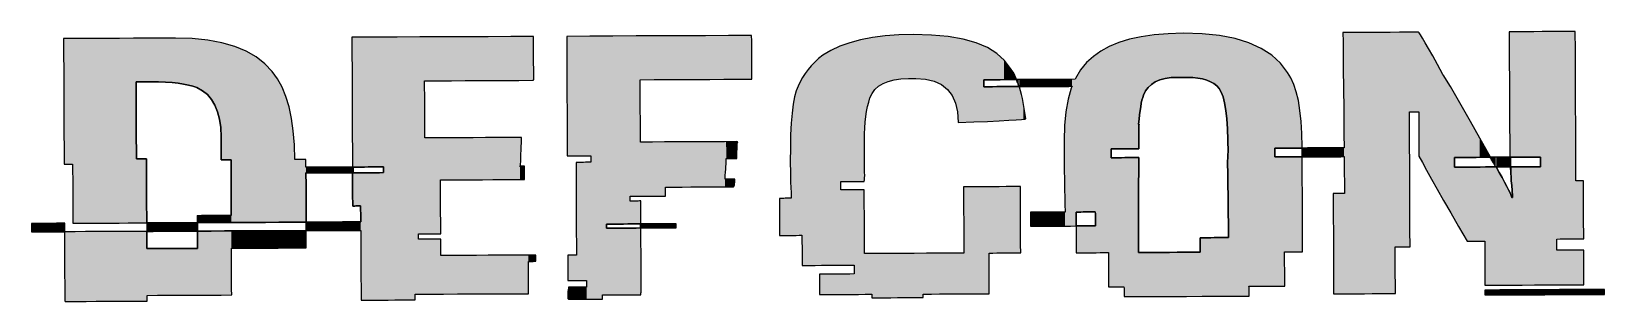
# Model space of a CAD drawing. Extents: x 4.5 to 35.8, y -15.7 to -10.4.
import ezdxf

# ---------------------------------------------------------------- set-up
doc = ezdxf.new("R2010")
doc.units = 0
doc.layers.add('LAYER_1', color=7, linetype='CONTINUOUS')

# ---------------------------------------------------------------- blocks, each defined once
blk = doc.blocks.new('*U2')
at = {"layer": 'LAYER_1', "color": 7}
for points in [[(6.754, -14.206), (6.754, -14.185), (6.754, -14.185)], [(6.754, -14.206), (6.754, -14.185), (6.754, -14.227)], [(6.754, -14.227), (6.754, -14.185), (6.754, -14.185)], [(6.754, -14.227), (6.754, -14.185), (6.755, -14.248)], [(6.755, -14.248), (6.754, -14.185), (6.755, -14.185)], [(6.755, -14.248), (6.755, -14.185), (6.755, -14.269)], [(6.755, -14.269), (6.755, -14.185), (6.755, -14.185)], [(6.755, -14.269), (6.755, -14.185), (6.755, -14.29)], [(6.755, -14.29), (6.755, -14.185), (6.755, -14.185)], [(6.755, -14.29), (6.755, -14.185), (6.755, -14.311)], [(6.755, -14.311), (6.755, -14.185), (6.755, -14.185)], [(6.755, -14.311), (6.755, -14.185), (6.755, -14.332)], [(6.755, -14.332), (6.755, -14.185), (6.755, -14.185)], [(6.755, -14.332), (6.755, -14.185), (6.755, -14.353)], [(6.755, -14.353), (6.755, -14.185), (6.755, -14.185)], [(6.755, -14.353), (6.755, -14.185), (6.881, -14.353)], [(6.881, -14.353), (6.755, -14.185), (6.881, -14.185)], [(7.007, -14.352), (6.881, -14.185), (7.007, -14.184)], [(6.881, -14.353), (6.881, -14.185), (6.881, -14.353)], [(6.881, -14.353), (6.881, -14.185), (6.881, -14.185)], [(6.881, -14.353), (6.881, -14.185), (7.007, -14.352)], [(7.007, -14.352), (7.007, -14.184), (7.008, -14.352)], [(7.008, -14.352), (7.007, -14.184), (7.008, -14.184)], [(7.008, -14.352), (7.008, -14.184), (7.133, -14.352)], [(7.133, -14.352), (7.008, -14.184), (7.133, -14.184)], [(7.133, -14.352), (7.133, -14.184), (7.134, -14.352)], [(7.134, -14.352), (7.133, -14.184), (7.134, -14.184)], [(7.259, -14.351), (7.134, -14.184), (7.259, -14.183)], [(7.134, -14.352), (7.134, -14.184), (7.259, -14.351)], [(7.259, -14.351), (7.259, -14.183), (7.26, -14.351)], [(7.26, -14.351), (7.259, -14.183), (7.26, -14.183)], [(7.386, -14.35), (7.26, -14.183), (7.386, -14.182)], [(7.26, -14.351), (7.26, -14.183), (7.386, -14.35)], [(7.386, -14.35), (7.386, -14.182), (7.386, -14.35)], [(7.386, -14.35), (7.386, -14.182), (7.386, -14.182)], [(7.386, -14.35), (7.386, -14.182), (7.512, -14.35)], [(7.512, -14.35), (7.386, -14.182), (7.512, -14.182)], [(7.512, -14.35), (7.512, -14.182), (7.513, -14.35)], [(7.513, -14.35), (7.512, -14.182), (7.513, -14.182)], [(7.638, -14.349), (7.513, -14.182), (7.638, -14.181)], [(7.513, -14.35), (7.513, -14.182), (7.638, -14.349)], [(7.638, -14.349), (7.638, -14.181), (7.639, -14.349)], [(7.639, -14.349), (7.638, -14.181), (7.639, -14.181)], [(7.639, -14.349), (7.639, -14.181), (7.764, -14.349)], [(7.764, -14.349), (7.639, -14.181), (7.764, -14.181)], [(7.764, -14.349), (7.764, -14.181), (7.764, -14.349)], [(7.764, -14.349), (7.764, -14.181), (7.764, -14.202)], [(7.764, -14.349), (7.764, -14.202), (7.764, -14.349)], [(7.764, -14.349), (7.764, -14.202), (7.764, -14.223)], [(7.764, -14.349), (7.764, -14.223), (7.765, -14.349)], [(7.765, -14.349), (7.764, -14.223), (7.765, -14.244)], [(7.765, -14.349), (7.765, -14.244), (7.765, -14.349)], [(7.765, -14.349), (7.765, -14.244), (7.765, -14.265)], [(7.765, -14.349), (7.765, -14.265), (7.765, -14.349)], [(7.765, -14.349), (7.765, -14.265), (7.765, -14.286)], [(7.765, -14.349), (7.765, -14.286), (7.765, -14.349)], [(7.765, -14.349), (7.765, -14.286), (7.765, -14.307)], [(7.765, -14.349), (7.765, -14.307), (7.765, -14.349)], [(7.765, -14.349), (7.765, -14.307), (7.765, -14.328)], [(7.765, -14.349), (7.765, -14.328), (7.765, -14.349)]]:
    blk.add_solid(points, dxfattribs=at)
blk = doc.blocks.new('*U3')
at = {"layer": 'LAYER_1', "color": 7}
for points in [[(4.457, -14.217), (4.457, -14.196), (4.457, -14.196)], [(4.457, -14.217), (4.457, -14.196), (4.457, -14.238)], [(4.457, -14.238), (4.457, -14.196), (4.457, -14.196)], [(4.457, -14.238), (4.457, -14.196), (4.457, -14.259)], [(4.457, -14.259), (4.457, -14.196), (4.457, -14.196)], [(4.457, -14.259), (4.457, -14.196), (4.457, -14.28)], [(4.457, -14.28), (4.457, -14.196), (4.457, -14.196)], [(4.457, -14.28), (4.457, -14.196), (4.458, -14.301)], [(4.458, -14.301), (4.457, -14.196), (4.458, -14.196)], [(4.54, -14.364), (4.458, -14.196), (4.54, -14.195)], [(4.458, -14.301), (4.458, -14.196), (4.458, -14.322)], [(4.458, -14.322), (4.458, -14.196), (4.458, -14.196)], [(4.458, -14.322), (4.458, -14.196), (4.458, -14.343)], [(4.458, -14.343), (4.458, -14.196), (4.458, -14.196)], [(4.458, -14.343), (4.458, -14.196), (4.458, -14.364)], [(4.458, -14.364), (4.458, -14.196), (4.458, -14.196)], [(4.458, -14.364), (4.458, -14.196), (4.54, -14.364)], [(4.54, -14.364), (4.54, -14.195), (4.54, -14.364)], [(4.54, -14.364), (4.54, -14.195), (4.54, -14.195)], [(4.54, -14.364), (4.54, -14.195), (4.622, -14.363)], [(4.622, -14.363), (4.54, -14.195), (4.622, -14.195)], [(4.622, -14.363), (4.622, -14.195), (4.624, -14.363)], [(4.624, -14.363), (4.622, -14.195), (4.624, -14.195)], [(4.624, -14.363), (4.624, -14.195), (4.704, -14.363)], [(4.704, -14.363), (4.624, -14.195), (4.704, -14.195)], [(4.704, -14.363), (4.704, -14.195), (4.707, -14.363)], [(4.707, -14.363), (4.704, -14.195), (4.707, -14.195)], [(4.786, -14.362), (4.707, -14.195), (4.786, -14.194)], [(4.707, -14.363), (4.707, -14.195), (4.786, -14.362)], [(4.786, -14.362), (4.786, -14.194), (4.79, -14.362)], [(4.79, -14.362), (4.786, -14.194), (4.79, -14.194)], [(4.79, -14.362), (4.79, -14.194), (4.868, -14.362)], [(4.868, -14.362), (4.79, -14.194), (4.868, -14.194)], [(4.868, -14.362), (4.868, -14.194), (4.874, -14.362)], [(4.874, -14.362), (4.868, -14.194), (4.874, -14.194)], [(4.874, -14.362), (4.874, -14.194), (4.95, -14.362)], [(4.95, -14.362), (4.874, -14.194), (4.95, -14.194)], [(4.957, -14.362), (4.95, -14.194), (4.957, -14.193)], [(4.95, -14.362), (4.95, -14.194), (4.957, -14.362)], [(4.957, -14.362), (4.957, -14.193), (5.032, -14.361)], [(5.032, -14.361), (4.957, -14.193), (5.032, -14.193)], [(5.032, -14.361), (5.032, -14.193), (5.04, -14.361)], [(5.04, -14.361), (5.032, -14.193), (5.04, -14.193)], [(5.04, -14.361), (5.04, -14.193), (5.114, -14.361)], [(5.114, -14.361), (5.04, -14.193), (5.114, -14.193)], [(5.114, -14.361), (5.114, -14.193), (5.115, -14.532)], [(5.115, -14.532), (5.114, -14.193), (5.115, -14.193)], [(5.115, -14.532), (5.115, -14.193), (5.116, -14.703)], [(5.116, -14.703), (5.115, -14.193), (5.116, -14.193)], [(5.116, -14.703), (5.116, -14.193), (5.116, -14.874)], [(5.116, -14.874), (5.116, -14.193), (5.116, -14.193)], [(5.116, -14.874), (5.116, -14.193), (5.117, -15.046)], [(5.117, -15.046), (5.116, -14.193), (5.117, -14.193)], [(5.117, -15.046), (5.117, -14.193), (5.118, -15.217)], [(5.118, -15.217), (5.117, -14.193), (5.118, -14.193)], [(5.118, -15.217), (5.118, -14.193), (5.119, -15.388)], [(5.119, -15.388), (5.118, -14.193), (5.119, -14.193)], [(5.119, -15.388), (5.119, -14.193), (5.12, -15.559)], [(5.12, -15.559), (5.119, -14.193), (5.12, -14.193)], [(5.12, -15.559), (5.12, -14.193), (5.12, -15.73)], [(5.12, -15.73), (5.12, -14.193), (5.12, -14.193)], [(5.12, -15.73), (5.12, -14.193), (5.121, -15.734)], [(5.121, -15.734), (5.12, -14.193), (5.121, -14.193)], [(5.121, -15.734), (5.121, -14.193), (5.122, -15.738)], [(5.122, -15.738), (5.121, -14.193), (5.122, -14.193)], [(5.122, -15.738), (5.122, -14.193), (5.123, -15.741)], [(5.123, -15.741), (5.122, -14.193), (5.123, -14.193)], [(5.123, -15.741), (5.123, -14.193), (5.124, -15.741)], [(5.124, -15.741), (5.123, -14.193), (5.124, -14.193)], [(5.124, -15.741), (5.124, -14.193), (5.124, -15.742)], [(5.124, -15.742), (5.124, -14.193), (5.124, -14.214)], [(5.124, -15.742), (5.124, -14.214), (5.124, -15.742)], [(5.124, -15.742), (5.124, -14.214), (5.124, -14.235)], [(5.124, -15.742), (5.124, -14.235), (5.124, -15.742)], [(5.124, -15.742), (5.124, -14.235), (5.124, -14.256)], [(5.124, -15.742), (5.124, -14.256), (5.124, -15.742)], [(5.124, -15.742), (5.124, -14.256), (5.124, -14.277)], [(5.124, -15.742), (5.124, -14.277), (5.124, -15.742)], [(5.124, -15.742), (5.124, -14.277), (5.124, -14.298)], [(5.124, -15.742), (5.124, -14.298), (5.124, -15.742)], [(5.124, -15.742), (5.124, -14.298), (5.124, -14.319)], [(5.124, -15.742), (5.124, -14.319), (5.125, -15.742)], [(5.125, -15.742), (5.124, -14.319), (5.125, -14.34)], [(5.125, -15.742), (5.125, -14.34), (5.125, -15.743)], [(5.125, -15.743), (5.125, -14.34), (5.125, -14.361)], [(5.125, -15.743), (5.125, -14.361), (5.126, -15.744)], [(5.126, -15.744), (5.125, -14.361), (5.126, -14.361)], [(5.126, -15.744), (5.126, -14.361), (5.128, -15.746)], [(5.128, -15.746), (5.126, -14.361), (5.128, -14.361)], [(5.128, -15.746), (5.128, -14.361), (5.132, -15.747)], [(5.132, -15.747), (5.128, -14.361), (5.132, -14.361)], [(5.132, -15.747), (5.132, -14.361), (5.136, -15.748)], [(5.136, -15.748), (5.132, -14.361), (5.136, -14.361)], [(5.136, -15.748), (5.136, -14.361), (5.141, -15.748)], [(5.141, -15.748), (5.136, -14.361), (5.141, -14.361)], [(5.328, -15.747), (5.141, -14.361), (5.328, -14.36)], [(5.141, -15.748), (5.141, -14.361), (5.328, -15.747)], [(5.328, -15.747), (5.328, -14.36), (5.343, -15.747)], [(5.343, -15.747), (5.328, -14.36), (5.343, -14.36)], [(5.532, -15.746), (5.343, -14.36), (5.532, -14.359)], [(5.343, -15.747), (5.343, -14.36), (5.532, -15.746)], [(5.532, -15.746), (5.532, -14.359), (5.546, -15.746)], [(5.546, -15.746), (5.532, -14.359), (5.546, -14.359)], [(5.736, -15.745), (5.546, -14.359), (5.736, -14.358)], [(5.546, -15.746), (5.546, -14.359), (5.736, -15.745)], [(5.736, -15.745), (5.736, -14.358), (5.749, -15.745)], [(5.749, -15.745), (5.736, -14.358), (5.749, -14.358)], [(5.94, -15.744), (5.749, -14.358), (5.94, -14.357)], [(5.749, -15.745), (5.749, -14.358), (5.94, -15.744)], [(5.94, -15.744), (5.94, -14.357), (5.951, -15.744)], [(5.951, -15.744), (5.94, -14.357), (5.951, -14.357)], [(6.144, -15.744), (5.951, -14.357), (6.144, -14.356)], [(5.951, -15.744), (5.951, -14.357), (6.144, -15.744)], [(6.144, -15.744), (6.144, -14.356), (6.154, -15.743)], [(6.154, -15.743), (6.144, -14.356), (6.154, -14.356)], [(6.347, -15.743), (6.154, -14.356), (6.347, -14.355)], [(6.154, -15.743), (6.154, -14.356), (6.347, -15.743)], [(6.347, -15.743), (6.347, -14.355), (6.356, -15.743)], [(6.356, -15.743), (6.347, -14.355), (6.356, -14.355)], [(6.551, -15.742), (6.356, -14.355), (6.551, -14.354)], [(6.356, -15.743), (6.356, -14.355), (6.551, -15.742)], [(6.551, -15.742), (6.551, -14.354), (6.559, -15.742)], [(6.559, -15.742), (6.551, -14.354), (6.559, -14.354)], [(6.755, -15.741), (6.559, -14.354), (6.755, -14.353)], [(6.559, -15.742), (6.559, -14.354), (6.755, -15.741)], [(6.755, -15.741), (6.755, -14.353), (6.755, -15.741)], [(6.755, -15.741), (6.755, -14.353), (6.755, -14.396)], [(6.755, -15.741), (6.755, -14.396), (6.755, -15.741)], [(6.755, -15.741), (6.755, -14.396), (6.755, -14.439)], [(7.765, -14.392), (7.765, -14.349), (7.765, -14.349)], [(7.765, -14.392), (7.765, -14.349), (7.765, -14.435)], [(7.765, -14.435), (7.765, -14.349), (7.765, -14.349)], [(7.765, -14.435), (7.765, -14.349), (7.766, -14.477)], [(7.766, -14.477), (7.765, -14.349), (7.766, -14.349)], [(7.766, -14.477), (7.766, -14.349), (7.766, -14.52)], [(7.766, -14.52), (7.766, -14.349), (7.766, -14.349)], [(7.766, -14.52), (7.766, -14.349), (7.766, -14.563)], [(7.766, -14.563), (7.766, -14.349), (7.766, -14.349)], [(7.766, -14.563), (7.766, -14.349), (7.766, -14.606)], [(7.766, -14.606), (7.766, -14.349), (7.766, -14.349)], [(7.766, -14.606), (7.766, -14.349), (7.766, -14.649)], [(7.766, -14.649), (7.766, -14.349), (7.766, -14.349)], [(7.766, -14.649), (7.766, -14.349), (7.766, -14.692)], [(7.766, -14.692), (7.766, -14.349), (7.766, -14.349)], [(7.766, -15.623), (7.766, -14.349), (7.815, -15.622)], [(7.815, -15.622), (7.766, -14.349), (7.815, -14.349)], [(8.026, -15.621), (7.815, -14.349), (8.026, -14.348)], [(7.815, -15.622), (7.815, -14.349), (8.026, -15.621)], [(8.036, -15.621), (8.026, -14.348), (8.036, -14.347)], [(8.026, -15.621), (8.026, -14.348), (8.036, -15.621)], [(8.036, -15.621), (8.036, -14.347), (8.237, -15.62)], [(8.237, -15.62), (8.036, -14.347), (8.237, -14.347)], [(8.307, -15.62), (8.237, -14.347), (8.307, -14.346)], [(8.237, -15.62), (8.237, -14.347), (8.307, -15.62)], [(8.307, -15.62), (8.307, -14.346), (8.444, -15.62)], [(8.444, -15.62), (8.307, -14.346), (8.444, -14.346)], [(8.444, -14.689), (8.444, -14.346), (8.444, -14.689)], [(8.444, -14.689), (8.444, -14.346), (8.444, -14.346)], [(8.444, -14.689), (8.444, -14.346), (8.445, -14.689)], [(8.445, -14.689), (8.444, -14.346), (8.445, -14.346)], [(8.445, -14.689), (8.445, -14.346), (8.445, -14.689)], [(8.445, -14.689), (8.445, -14.346), (8.445, -14.346)], [(8.445, -14.689), (8.445, -14.346), (8.446, -14.689)], [(8.446, -14.689), (8.445, -14.346), (8.446, -14.346)], [(8.446, -14.689), (8.446, -14.346), (8.446, -14.689)], [(8.446, -14.689), (8.446, -14.346), (8.446, -14.346)], [(8.446, -14.689), (8.446, -14.346), (8.447, -14.689)], [(8.447, -14.689), (8.446, -14.346), (8.447, -14.346)], [(8.447, -14.689), (8.447, -14.346), (8.447, -14.689)], [(8.447, -14.689), (8.447, -14.346), (8.447, -14.346)], [(8.447, -14.689), (8.447, -14.346), (8.448, -14.689)], [(8.448, -14.689), (8.447, -14.346), (8.448, -14.346)], [(8.579, -14.688), (8.448, -14.346), (8.579, -14.345)], [(8.448, -14.689), (8.448, -14.346), (8.579, -14.688)], [(8.579, -14.688), (8.579, -14.345), (8.63, -14.688)], [(8.63, -14.688), (8.579, -14.345), (8.63, -14.345)], [(8.817, -14.687), (8.63, -14.345), (8.817, -14.344)], [(8.63, -14.688), (8.63, -14.345), (8.817, -14.687)], [(8.817, -14.687), (8.817, -14.344), (8.85, -14.687)], [(8.85, -14.687), (8.817, -14.344), (8.85, -14.344)], [(9.003, -14.686), (8.85, -14.344), (9.003, -14.343)], [(8.85, -14.687), (8.85, -14.344), (9.003, -14.686)], [(9.003, -14.686), (9.003, -14.343), (9.121, -14.686)], [(9.121, -14.686), (9.003, -14.343), (9.121, -14.343)], [(9.19, -14.685), (9.121, -14.343), (9.19, -14.342)], [(9.121, -14.686), (9.121, -14.343), (9.19, -14.685)], [(9.376, -14.685), (9.19, -14.342), (9.376, -14.341)], [(9.19, -14.685), (9.19, -14.342), (9.376, -14.685)], [(9.376, -14.685), (9.376, -14.341), (9.392, -14.684)], [(9.392, -14.684), (9.376, -14.341), (9.392, -14.341)], [(9.563, -14.684), (9.392, -14.341), (9.563, -14.34)], [(9.392, -14.684), (9.392, -14.341), (9.563, -14.684)], [(9.563, -14.684), (9.563, -14.34), (9.663, -14.683)], [(9.663, -14.683), (9.563, -14.34), (9.663, -14.34)], [(9.663, -14.683), (9.663, -14.34), (9.749, -14.683)], [(9.749, -14.683), (9.663, -14.34), (9.749, -14.34)], [(9.934, -14.682), (9.749, -14.34), (9.934, -14.339)], [(9.749, -14.683), (9.749, -14.34), (9.934, -14.682)], [(9.934, -14.682), (9.934, -14.339), (9.934, -14.682)], [(9.934, -14.682), (9.934, -14.339), (9.934, -14.382)], [(9.934, -14.682), (9.934, -14.382), (9.935, -14.682)], [(9.935, -14.682), (9.934, -14.382), (9.935, -14.425)], [(9.935, -14.682), (9.935, -14.425), (9.935, -14.682)], [(9.935, -14.682), (9.935, -14.425), (9.935, -14.467)], [(6.755, -15.741), (6.755, -14.439), (6.756, -15.741)], [(6.756, -15.741), (6.755, -14.439), (6.756, -14.482)], [(6.756, -15.741), (6.756, -14.482), (6.756, -15.741)], [(6.756, -15.741), (6.756, -14.482), (6.756, -14.525)], [(6.756, -15.741), (6.756, -14.525), (6.756, -15.741)], [(6.756, -15.741), (6.756, -14.525), (6.756, -14.568)], [(6.756, -15.741), (6.756, -14.568), (6.756, -15.741)], [(6.756, -15.741), (6.756, -14.568), (6.756, -14.611)], [(6.756, -15.741), (6.756, -14.611), (6.756, -15.741)], [(6.756, -15.741), (6.756, -14.611), (6.756, -14.653)], [(6.756, -15.741), (6.756, -14.653), (6.756, -15.741)], [(6.756, -15.741), (6.756, -14.653), (6.756, -14.696)], [(6.756, -15.741), (6.756, -14.696), (6.761, -15.741)], [(6.761, -15.741), (6.756, -14.696), (6.761, -14.696)], [(6.761, -15.627), (6.761, -14.696), (6.761, -15.627)], [(6.761, -15.627), (6.761, -14.696), (6.761, -14.696)], [(6.761, -15.627), (6.761, -14.696), (6.761, -15.627)], [(6.761, -15.627), (6.761, -14.696), (6.761, -14.696)], [(6.761, -15.627), (6.761, -14.696), (6.761, -15.627)], [(6.761, -15.627), (6.761, -14.696), (6.761, -14.696)], [(6.761, -15.627), (6.761, -14.696), (6.761, -15.627)], [(6.761, -15.627), (6.761, -14.696), (6.761, -14.696)], [(6.761, -15.627), (6.761, -14.696), (6.761, -15.627)], [(6.761, -15.627), (6.761, -14.696), (6.761, -14.696)], [(6.761, -15.627), (6.761, -14.696), (6.761, -15.627)], [(6.761, -15.627), (6.761, -14.696), (6.761, -14.696)], [(6.761, -15.627), (6.761, -14.696), (6.761, -15.627)], [(6.761, -15.627), (6.761, -14.696), (6.761, -14.696)], [(6.761, -15.627), (6.761, -14.696), (6.762, -15.627)], [(6.762, -15.627), (6.761, -14.696), (6.762, -14.696)], [(6.762, -15.627), (6.762, -14.696), (6.883, -15.627)], [(6.883, -15.627), (6.762, -14.696), (6.883, -14.696)], [(6.972, -15.626), (6.883, -14.696), (6.972, -14.695)], [(6.883, -15.627), (6.883, -14.696), (6.972, -15.626)], [(6.972, -15.626), (6.972, -14.695), (7.009, -15.626)], [(7.009, -15.626), (6.972, -14.695), (7.009, -14.695)], [(7.009, -15.626), (7.009, -14.695), (7.135, -15.625)], [(7.135, -15.625), (7.009, -14.695), (7.135, -14.695)], [(7.135, -15.625), (7.135, -14.695), (7.183, -15.625)], [(7.183, -15.625), (7.135, -14.695), (7.183, -14.695)], [(7.261, -15.625), (7.183, -14.695), (7.261, -14.694)], [(7.183, -15.625), (7.183, -14.695), (7.261, -15.625)], [(7.261, -15.625), (7.261, -14.694), (7.388, -15.624)], [(7.388, -15.624), (7.261, -14.694), (7.388, -14.694)], [(7.388, -15.624), (7.388, -14.694), (7.393, -15.624)], [(7.393, -15.624), (7.388, -14.694), (7.393, -14.694)], [(7.514, -15.624), (7.393, -14.694), (7.514, -14.693)], [(7.393, -15.624), (7.393, -14.694), (7.514, -15.624)], [(7.514, -15.624), (7.514, -14.693), (7.604, -15.623)], [(7.604, -15.623), (7.514, -14.693), (7.604, -14.693)], [(7.64, -15.623), (7.604, -14.693), (7.64, -14.692)], [(7.604, -15.623), (7.604, -14.693), (7.64, -15.623)], [(7.64, -15.623), (7.64, -14.692), (7.765, -15.623)], [(7.765, -15.623), (7.64, -14.692), (7.765, -14.692)], [(7.765, -15.623), (7.765, -14.692), (7.765, -15.623)], [(7.765, -15.623), (7.765, -14.692), (7.765, -14.692)], [(7.765, -15.623), (7.765, -14.692), (7.765, -15.623)], [(7.765, -15.623), (7.765, -14.692), (7.765, -14.692)], [(7.765, -15.623), (7.765, -14.692), (7.766, -15.623)], [(7.766, -15.623), (7.765, -14.692), (7.766, -14.692)], [(7.766, -15.623), (7.766, -14.692), (7.766, -15.623)], [(7.766, -15.623), (7.766, -14.692), (7.766, -14.692)], [(7.766, -15.623), (7.766, -14.692), (7.766, -15.623)], [(7.766, -15.623), (7.766, -14.692), (7.766, -14.692)], [(7.766, -15.623), (7.766, -14.692), (7.766, -15.623)], [(7.766, -15.623), (7.766, -14.692), (7.766, -14.692)], [(7.766, -15.623), (7.766, -14.692), (7.766, -15.623)], [(7.766, -15.623), (7.766, -14.692), (7.766, -14.692)], [(7.766, -15.623), (7.766, -14.692), (7.766, -15.623)], [(7.766, -15.623), (7.766, -14.692), (7.766, -14.692)], [(8.444, -15.62), (8.444, -14.689), (8.444, -15.62)], [(8.444, -15.62), (8.444, -14.689), (8.444, -14.805)], [(9.935, -14.682), (9.935, -14.467), (9.935, -14.682)], [(9.935, -14.682), (9.935, -14.467), (9.935, -14.51)], [(9.935, -14.682), (9.935, -14.51), (9.935, -14.682)], [(9.935, -14.682), (9.935, -14.51), (9.935, -14.553)], [(9.935, -14.682), (9.935, -14.553), (9.935, -14.682)], [(9.935, -14.682), (9.935, -14.553), (9.935, -14.596)], [(9.935, -14.682), (9.935, -14.596), (9.936, -14.682)], [(9.936, -14.682), (9.935, -14.596), (9.936, -14.639)], [(9.936, -14.682), (9.936, -14.639), (9.936, -14.682)], [(8.444, -15.62), (8.444, -14.805), (8.445, -15.62)], [(8.445, -15.62), (8.444, -14.805), (8.445, -14.921)], [(8.445, -15.62), (8.445, -14.921), (8.445, -15.62)], [(8.445, -15.62), (8.445, -14.921), (8.445, -15.038)], [(8.445, -15.62), (8.445, -15.038), (8.446, -15.62)], [(8.446, -15.62), (8.445, -15.038), (8.446, -15.154)], [(8.446, -15.62), (8.446, -15.154), (8.446, -15.62)], [(8.446, -15.62), (8.446, -15.154), (8.446, -15.27)], [(8.446, -15.62), (8.446, -15.27), (8.447, -15.62)], [(8.447, -15.62), (8.446, -15.27), (8.447, -15.387)], [(6.761, -15.741), (6.761, -15.627), (6.761, -15.741)], [(6.761, -15.741), (6.761, -15.627), (6.761, -15.641)], [(6.761, -15.741), (6.761, -15.641), (6.761, -15.741)], [(6.761, -15.741), (6.761, -15.641), (6.761, -15.656)], [(6.761, -15.741), (6.761, -15.656), (6.761, -15.741)], [(6.761, -15.741), (6.761, -15.656), (6.761, -15.67)], [(6.761, -15.741), (6.761, -15.67), (6.761, -15.741)], [(6.761, -15.741), (6.761, -15.67), (6.761, -15.684)], [(8.447, -15.62), (8.447, -15.387), (8.447, -15.62)], [(8.447, -15.62), (8.447, -15.387), (8.447, -15.503)], [(8.447, -15.62), (8.447, -15.503), (8.448, -15.62)], [(6.761, -15.741), (6.761, -15.684), (6.761, -15.741)], [(6.761, -15.741), (6.761, -15.684), (6.761, -15.698)], [(6.761, -15.741), (6.761, -15.698), (6.761, -15.741)], [(6.761, -15.741), (6.761, -15.698), (6.761, -15.712)], [(6.761, -15.741), (6.761, -15.712), (6.761, -15.741)], [(6.761, -15.741), (6.761, -15.712), (6.761, -15.726)], [(6.761, -15.741), (6.761, -15.726), (6.762, -15.741)]]:
    blk.add_solid(points, dxfattribs=at)
blk = doc.blocks.new('*U4')
at = {"layer": 'LAYER_1', "color": 7}
for points in [[(5.098, -10.832), (5.097, -10.52), (5.098, -10.52)], [(5.098, -10.832), (5.098, -10.52), (5.099, -11.144)], [(5.099, -11.144), (5.098, -10.52), (5.099, -10.52)], [(5.099, -11.144), (5.099, -10.52), (5.101, -11.456)], [(5.101, -11.456), (5.099, -10.52), (5.101, -10.52)], [(5.101, -11.456), (5.101, -10.52), (5.102, -11.769)], [(5.102, -11.769), (5.101, -10.52), (5.102, -10.52)], [(5.102, -11.769), (5.102, -10.52), (5.104, -12.081)], [(5.104, -12.081), (5.102, -10.52), (5.104, -10.52)], [(5.104, -12.081), (5.104, -10.52), (5.105, -12.393)], [(5.105, -12.393), (5.104, -10.52), (5.105, -10.52)], [(5.105, -12.393), (5.105, -10.52), (5.106, -12.705)], [(5.106, -12.705), (5.105, -10.52), (5.106, -10.52)], [(5.106, -12.705), (5.106, -10.52), (5.108, -13.018)], [(5.108, -13.018), (5.106, -10.52), (5.108, -10.52)], [(5.129, -13.017), (5.108, -10.52), (5.129, -10.519)], [(5.108, -13.018), (5.108, -10.52), (5.129, -13.017)], [(5.129, -13.017), (5.129, -10.519), (5.15, -13.017)], [(5.15, -13.017), (5.129, -10.519), (5.15, -10.519)], [(5.15, -13.017), (5.15, -10.519), (5.171, -13.017)], [(5.171, -13.017), (5.15, -10.519), (5.171, -10.519)], [(5.171, -13.017), (5.171, -10.519), (5.193, -13.017)], [(5.193, -13.017), (5.171, -10.519), (5.193, -10.519)], [(5.193, -13.017), (5.193, -10.519), (5.214, -13.017)], [(5.214, -13.017), (5.193, -10.519), (5.214, -10.519)], [(5.214, -13.017), (5.214, -10.519), (5.235, -13.017)], [(5.235, -13.017), (5.214, -10.519), (5.235, -10.519)], [(5.235, -13.017), (5.235, -10.519), (5.256, -13.017)], [(5.256, -13.017), (5.235, -10.519), (5.256, -10.519)], [(5.256, -13.017), (5.256, -10.519), (5.277, -13.017)], [(5.277, -13.017), (5.256, -10.519), (5.277, -10.519)], [(5.277, -13.017), (5.277, -10.519), (5.278, -13.163)], [(5.278, -13.163), (5.277, -10.519), (5.278, -10.519)], [(5.278, -13.163), (5.278, -10.519), (5.279, -13.31)], [(5.279, -13.31), (5.278, -10.519), (5.279, -10.519)], [(5.279, -13.31), (5.279, -10.519), (5.279, -13.457)], [(5.279, -13.457), (5.279, -10.519), (5.279, -10.519)], [(5.279, -13.457), (5.279, -10.519), (5.28, -13.604)], [(5.28, -13.604), (5.279, -10.519), (5.28, -10.519)], [(5.28, -13.604), (5.28, -10.519), (5.281, -13.751)], [(5.281, -13.751), (5.28, -10.519), (5.281, -10.519)], [(5.281, -13.751), (5.281, -10.519), (5.281, -13.898)], [(5.281, -13.898), (5.281, -10.519), (5.281, -10.519)], [(5.281, -13.898), (5.281, -10.519), (5.282, -14.045)], [(5.282, -14.045), (5.281, -10.519), (5.282, -10.519)], [(5.282, -14.045), (5.282, -10.519), (5.283, -14.192)], [(5.283, -14.192), (5.282, -10.519), (5.283, -10.519)], [(5.375, -14.192), (5.283, -10.519), (5.375, -10.518)], [(5.283, -14.192), (5.283, -10.519), (5.375, -14.192)], [(5.375, -14.192), (5.375, -10.518), (5.467, -14.191)], [(5.467, -14.191), (5.375, -10.518), (5.467, -10.518)], [(5.651, -14.19), (5.467, -10.518), (5.651, -10.517)], [(5.467, -14.191), (5.467, -10.518), (5.651, -14.19)], [(5.651, -14.19), (5.651, -10.517), (5.654, -14.19)], [(5.654, -14.19), (5.651, -10.517), (5.654, -10.517)], [(5.835, -14.189), (5.654, -10.517), (5.835, -10.516)], [(5.654, -14.19), (5.654, -10.517), (5.835, -14.189)], [(5.835, -14.189), (5.835, -10.516), (5.933, -14.189)], [(5.933, -14.189), (5.835, -10.516), (5.933, -10.516)], [(6.018, -14.189), (5.933, -10.516), (6.018, -10.515)], [(5.933, -14.189), (5.933, -10.516), (6.018, -14.189)], [(6.202, -14.188), (6.018, -10.515), (6.202, -10.514)], [(6.018, -14.189), (6.018, -10.515), (6.202, -14.188)], [(6.202, -14.188), (6.202, -10.514), (6.212, -14.188)], [(6.212, -14.188), (6.202, -10.514), (6.212, -10.514)], [(6.212, -14.188), (6.212, -10.514), (6.386, -14.187)], [(6.386, -14.187), (6.212, -10.514), (6.386, -10.514)], [(6.491, -14.186), (6.386, -10.514), (6.491, -10.513)], [(6.386, -14.187), (6.386, -10.514), (6.491, -14.186)], [(6.491, -14.186), (6.491, -10.513), (6.541, -14.186)], [(6.541, -14.186), (6.491, -10.513), (6.541, -10.513)], [(6.541, -11.382), (6.541, -10.513), (6.542, -11.382)], [(6.542, -11.382), (6.541, -10.513), (6.542, -10.513)], [(6.542, -11.382), (6.542, -10.513), (6.543, -11.382)], [(6.543, -11.382), (6.542, -10.513), (6.543, -10.513)], [(6.543, -11.382), (6.543, -10.513), (6.544, -11.382)], [(6.544, -11.382), (6.543, -10.513), (6.544, -10.513)], [(6.544, -11.382), (6.544, -10.513), (6.545, -11.382)], [(6.545, -11.382), (6.544, -10.513), (6.545, -10.513)], [(6.545, -11.382), (6.545, -10.513), (6.546, -11.382)], [(6.546, -11.382), (6.545, -10.513), (6.546, -10.513)], [(6.546, -11.382), (6.546, -10.513), (6.547, -11.382)], [(6.547, -11.382), (6.546, -10.513), (6.547, -10.513)], [(6.547, -11.382), (6.547, -10.513), (6.548, -11.382)], [(6.548, -11.382), (6.547, -10.513), (6.548, -10.513)], [(6.548, -11.382), (6.548, -10.513), (6.549, -11.382)], [(6.549, -11.382), (6.548, -10.513), (6.549, -10.513)], [(6.549, -11.382), (6.549, -10.513), (6.57, -11.382)], [(6.57, -11.382), (6.549, -10.513), (6.57, -10.513)], [(6.57, -11.382), (6.57, -10.513), (6.574, -11.382)], [(6.574, -11.382), (6.57, -10.513), (6.574, -10.513)], [(6.574, -11.382), (6.574, -10.513), (6.579, -11.382)], [(6.579, -11.382), (6.574, -10.513), (6.579, -10.513)], [(6.579, -11.382), (6.579, -10.513), (6.598, -11.382)], [(6.598, -11.382), (6.579, -10.513), (6.598, -10.513)], [(6.598, -11.382), (6.598, -10.513), (6.616, -11.382)], [(6.616, -11.382), (6.598, -10.513), (6.616, -10.513)], [(6.616, -11.382), (6.616, -10.513), (6.624, -11.382)], [(6.624, -11.382), (6.616, -10.513), (6.624, -10.513)], [(6.649, -11.382), (6.624, -10.513), (6.649, -10.512)], [(6.624, -11.382), (6.624, -10.513), (6.649, -11.382)], [(6.649, -11.382), (6.649, -10.512), (6.653, -11.382)], [(6.653, -11.382), (6.649, -10.512), (6.653, -10.512)], [(6.653, -11.382), (6.653, -10.512), (6.674, -11.382)], [(6.674, -11.382), (6.653, -10.512), (6.674, -10.512)], [(6.674, -11.382), (6.674, -10.512), (6.69, -11.382)], [(6.69, -11.382), (6.674, -10.512), (6.69, -10.512)], [(6.69, -11.382), (6.69, -10.512), (6.699, -11.382)], [(6.699, -11.382), (6.69, -10.512), (6.699, -10.512)], [(6.699, -11.382), (6.699, -10.512), (6.724, -11.381)], [(6.724, -11.381), (6.699, -10.512), (6.724, -10.512)], [(6.724, -11.381), (6.724, -10.512), (6.727, -11.381)], [(6.727, -11.381), (6.724, -10.512), (6.727, -10.512)], [(6.727, -11.381), (6.727, -10.512), (6.749, -11.381)], [(6.749, -11.381), (6.727, -10.512), (6.749, -10.512)], [(6.749, -11.381), (6.749, -10.512), (6.749, -11.381)], [(6.749, -11.381), (6.749, -10.512), (6.749, -10.512)], [(6.749, -11.381), (6.749, -10.512), (6.75, -11.381)], [(6.75, -11.381), (6.749, -10.512), (6.75, -10.512)], [(6.75, -11.381), (6.75, -10.512), (6.751, -11.381)], [(6.751, -11.381), (6.75, -10.512), (6.751, -10.512)], [(6.751, -11.381), (6.751, -10.512), (6.751, -11.381)], [(6.751, -11.381), (6.751, -10.512), (6.751, -10.512)], [(6.751, -11.381), (6.751, -10.512), (6.752, -11.381)], [(6.752, -11.381), (6.751, -10.512), (6.752, -10.512)], [(6.752, -11.381), (6.752, -10.512), (6.753, -11.381)], [(6.753, -11.381), (6.752, -10.512), (6.753, -10.512)], [(6.753, -11.381), (6.753, -10.512), (6.754, -11.381)], [(6.754, -11.381), (6.753, -10.512), (6.754, -10.512)], [(6.754, -11.381), (6.754, -10.512), (6.754, -11.381)], [(6.754, -11.381), (6.754, -10.512), (6.754, -10.512)], [(6.754, -11.381), (6.754, -10.512), (6.764, -11.381)], [(6.764, -11.381), (6.754, -10.512), (6.764, -10.512)], [(6.764, -11.381), (6.764, -10.512), (6.769, -11.381)], [(6.769, -11.381), (6.764, -10.512), (6.769, -10.512)], [(6.769, -11.381), (6.769, -10.512), (6.802, -11.381)], [(6.802, -11.381), (6.769, -10.512), (6.802, -10.512)], [(6.802, -11.381), (6.802, -10.512), (6.839, -11.381)], [(6.839, -11.381), (6.802, -10.512), (6.839, -10.512)], [(6.99, -11.382), (6.839, -10.512), (6.99, -10.511)], [(6.839, -11.381), (6.839, -10.512), (6.99, -11.382)], [(6.99, -11.382), (6.99, -10.511), (7.048, -11.384)], [(7.048, -11.384), (6.99, -10.511), (7.048, -10.511)], [(7.13, -11.387), (7.048, -10.511), (7.13, -10.51)], [(7.048, -11.384), (7.048, -10.511), (7.13, -11.387)], [(7.13, -11.387), (7.13, -10.51), (7.26, -11.395)], [(7.26, -11.395), (7.13, -10.51), (7.26, -10.51)], [(7.327, -11.402), (7.26, -10.51), (7.327, -10.509)], [(7.26, -11.395), (7.26, -10.51), (7.327, -11.402)], [(7.327, -11.402), (7.327, -10.509), (7.38, -11.408)], [(7.38, -11.408), (7.327, -10.509), (7.38, -10.511)], [(7.38, -11.408), (7.38, -10.511), (7.489, -11.424)], [(7.489, -11.424), (7.38, -10.511), (7.489, -10.514)], [(7.489, -11.424), (7.489, -10.514), (7.587, -11.443)], [(7.587, -11.443), (7.489, -10.514), (7.587, -10.516)], [(7.587, -11.443), (7.587, -10.516), (7.663, -11.464)], [(7.663, -11.464), (7.587, -10.516), (7.663, -10.518)], [(7.663, -11.464), (7.663, -10.518), (7.675, -11.467)], [(7.675, -11.467), (7.663, -10.518), (7.675, -10.519)], [(7.675, -11.467), (7.675, -10.519), (7.752, -11.494)], [(7.752, -11.494), (7.675, -10.519), (7.752, -10.527)], [(7.752, -11.494), (7.752, -10.527), (7.763, -11.5)], [(7.763, -11.5), (7.752, -10.527), (7.763, -10.528)], [(7.763, -11.5), (7.763, -10.528), (7.764, -11.5)], [(7.764, -11.5), (7.763, -10.528), (7.764, -10.528)], [(7.764, -11.5), (7.764, -10.528), (7.764, -11.5)], [(7.764, -11.5), (7.764, -10.528), (7.764, -10.528)], [(7.764, -11.5), (7.764, -10.528), (7.764, -11.5)], [(7.764, -11.5), (7.764, -10.528), (7.764, -10.528)], [(7.764, -11.5), (7.764, -10.528), (7.764, -11.5)], [(7.764, -11.5), (7.764, -10.528), (7.764, -10.528)], [(7.764, -11.5), (7.764, -10.528), (7.764, -11.5)], [(7.764, -11.5), (7.764, -10.528), (7.764, -10.528)], [(7.764, -11.5), (7.764, -10.528), (7.764, -11.5)], [(7.764, -11.5), (7.764, -10.528), (7.764, -10.528)], [(7.764, -11.5), (7.764, -10.528), (7.764, -11.5)], [(7.764, -11.5), (7.764, -10.528), (7.764, -10.528)], [(7.764, -11.5), (7.764, -10.528), (7.764, -11.5)], [(7.764, -11.5), (7.764, -10.528), (7.764, -10.528)], [(7.764, -11.5), (7.764, -10.528), (7.848, -11.546)], [(7.848, -11.546), (7.764, -10.528), (7.848, -10.536)], [(7.848, -11.546), (7.848, -10.536), (7.865, -11.555)], [(7.865, -11.555), (7.848, -10.536), (7.865, -10.538)], [(7.865, -11.555), (7.865, -10.538), (7.933, -11.609)], [(7.933, -11.609), (7.865, -10.538), (7.933, -10.545)], [(7.933, -11.609), (7.933, -10.545), (7.963, -11.633)], [(7.963, -11.633), (7.933, -10.545), (7.963, -10.548)], [(7.963, -11.633), (7.963, -10.548), (7.973, -11.644)], [(7.973, -11.644), (7.963, -10.548), (7.973, -10.549)], [(7.973, -11.644), (7.973, -10.549), (8.017, -11.696)], [(8.017, -11.696), (7.973, -10.549), (8.017, -10.557)], [(8.017, -11.696), (8.017, -10.557), (8.035, -11.716)], [(8.035, -11.716), (8.017, -10.557), (8.035, -10.56)], [(8.035, -11.716), (8.035, -10.56), (8.047, -11.73)], [(8.047, -11.73), (8.035, -10.56), (8.047, -10.562)], [(8.047, -11.73), (8.047, -10.562), (8.102, -11.821)], [(8.102, -11.821), (8.047, -10.562), (8.102, -10.572)], [(8.102, -11.821), (8.102, -10.572), (8.115, -11.843)], [(8.115, -11.843), (8.102, -10.572), (8.115, -10.575)], [(8.115, -11.843), (8.115, -10.575), (8.168, -11.975)], [(8.168, -11.975), (8.115, -10.575), (8.168, -10.584)], [(8.168, -11.975), (8.168, -10.584), (8.187, -12.045)], [(8.187, -12.045), (8.168, -10.584), (8.187, -10.588)], [(8.187, -12.045), (8.187, -10.588), (8.207, -12.123)], [(8.207, -12.123), (8.187, -10.588), (8.207, -10.591)], [(8.207, -12.123), (8.207, -10.591), (8.23, -12.29)], [(8.23, -12.29), (8.207, -10.591), (8.23, -10.596)], [(8.23, -12.29), (8.23, -10.596), (8.239, -12.473)], [(8.239, -12.473), (8.23, -10.596), (8.239, -10.597)], [(8.239, -12.473), (8.239, -10.597), (8.239, -12.53)], [(8.239, -12.53), (8.239, -10.597), (8.239, -10.597)], [(8.239, -12.53), (8.239, -10.597), (8.239, -12.588)], [(8.239, -12.588), (8.239, -10.597), (8.239, -10.597)], [(8.239, -12.588), (8.239, -10.597), (8.239, -12.645)], [(8.239, -12.645), (8.239, -10.597), (8.239, -10.597)], [(8.239, -12.645), (8.239, -10.597), (8.24, -12.702)], [(8.24, -12.702), (8.239, -10.597), (8.24, -10.597)], [(8.24, -12.702), (8.24, -10.597), (8.24, -12.759)], [(8.24, -12.759), (8.24, -10.597), (8.24, -10.597)], [(8.24, -12.759), (8.24, -10.597), (8.24, -12.816)], [(8.24, -12.816), (8.24, -10.597), (8.24, -10.597)], [(8.24, -12.816), (8.24, -10.597), (8.241, -12.873)], [(8.241, -12.873), (8.24, -10.597), (8.241, -10.598)], [(8.241, -12.873), (8.241, -10.598), (8.241, -12.93)], [(8.241, -12.93), (8.241, -10.598), (8.241, -10.598)], [(8.241, -12.93), (8.241, -10.598), (8.255, -12.93)], [(8.255, -12.93), (8.241, -10.598), (8.255, -10.6)], [(8.255, -12.93), (8.255, -10.6), (8.265, -12.93)], [(8.265, -12.93), (8.255, -10.6), (8.265, -10.603)], [(8.265, -12.93), (8.265, -10.603), (8.271, -12.93)], [(8.271, -12.93), (8.265, -10.603), (8.271, -10.605)], [(8.271, -12.93), (8.271, -10.605), (8.29, -12.93)], [(8.29, -12.93), (8.271, -10.605), (8.29, -10.61)], [(8.29, -12.93), (8.29, -10.61), (8.307, -12.93)], [(8.307, -12.93), (8.29, -10.61), (8.307, -10.615)], [(8.307, -12.93), (8.307, -10.615), (8.314, -12.93)], [(8.314, -12.93), (8.307, -10.615), (8.314, -10.617)], [(8.314, -12.93), (8.314, -10.617), (8.338, -12.93)], [(8.338, -12.93), (8.314, -10.617), (8.338, -10.624)], [(8.338, -12.93), (8.338, -10.624), (8.356, -12.929)], [(8.356, -12.929), (8.338, -10.624), (8.356, -10.629)], [(8.356, -12.929), (8.356, -10.629), (8.363, -12.929)], [(8.363, -12.929), (8.356, -10.629), (8.363, -10.631)], [(8.363, -12.929), (8.363, -10.631), (8.387, -12.929)], [(8.387, -12.929), (8.363, -10.631), (8.387, -10.638)], [(8.387, -12.929), (8.387, -10.638), (8.411, -12.929)], [(8.411, -12.929), (8.387, -10.638), (8.411, -10.645)], [(8.411, -12.929), (8.411, -10.645), (8.436, -12.929)], [(8.436, -12.929), (8.411, -10.645), (8.436, -10.652)], [(8.436, -12.929), (8.436, -10.652), (8.436, -13.068)], [(8.436, -13.068), (8.436, -10.652), (8.436, -10.652)], [(8.436, -13.068), (8.436, -10.652), (8.437, -13.206)], [(8.437, -13.206), (8.436, -10.652), (8.437, -10.652)], [(8.437, -13.206), (8.437, -10.652), (8.437, -13.345)], [(8.437, -13.345), (8.437, -10.652), (8.437, -10.652)], [(8.437, -13.345), (8.437, -10.652), (8.438, -13.484)], [(8.438, -13.484), (8.437, -10.652), (8.438, -10.652)], [(8.438, -13.484), (8.438, -10.652), (8.439, -13.623)], [(8.439, -13.623), (8.438, -10.652), (8.439, -10.653)], [(8.439, -13.623), (8.439, -10.653), (8.439, -13.761)], [(8.439, -13.761), (8.439, -10.653), (8.439, -10.653)], [(8.439, -13.761), (8.439, -10.653), (8.44, -13.9)], [(8.44, -13.9), (8.439, -10.653), (8.44, -10.653)], [(8.44, -13.9), (8.44, -10.653), (8.441, -14.039)], [(8.441, -14.039), (8.44, -10.653), (8.441, -10.653)], [(8.441, -14.178), (8.441, -10.653), (8.51, -14.177)], [(8.51, -14.177), (8.441, -10.653), (8.51, -10.673)], [(10.846, -10.816), (10.845, -10.493), (10.846, -10.493)], [(10.846, -10.816), (10.846, -10.493), (10.848, -11.139)], [(10.848, -11.139), (10.846, -10.493), (10.848, -10.493)], [(10.848, -11.139), (10.848, -10.493), (10.849, -11.461)], [(10.849, -11.461), (10.848, -10.493), (10.849, -10.493)], [(10.849, -11.461), (10.849, -10.493), (10.851, -11.784)], [(10.851, -11.784), (10.849, -10.493), (10.851, -10.493)], [(10.851, -11.784), (10.851, -10.493), (10.852, -12.107)], [(10.852, -12.107), (10.851, -10.493), (10.852, -10.493)], [(10.852, -12.107), (10.852, -10.493), (10.853, -12.429)], [(10.853, -12.429), (10.852, -10.493), (10.853, -10.493)], [(10.853, -12.429), (10.853, -10.493), (10.855, -12.752)], [(10.855, -12.752), (10.853, -10.493), (10.855, -10.493)], [(10.855, -12.752), (10.855, -10.493), (10.856, -13.075)], [(10.856, -13.075), (10.855, -10.493), (10.856, -10.493)], [(10.856, -13.188), (10.856, -10.493), (10.857, -13.188)], [(10.857, -13.188), (10.856, -10.493), (10.857, -10.493)], [(10.857, -13.188), (10.857, -10.493), (10.857, -13.271)], [(10.857, -13.271), (10.857, -10.493), (10.857, -10.493)], [(10.857, -13.271), (10.857, -10.493), (10.858, -13.353)], [(10.858, -13.353), (10.857, -10.493), (10.858, -10.493)], [(10.858, -13.353), (10.858, -10.493), (10.858, -13.436)], [(10.858, -13.436), (10.858, -10.493), (10.858, -10.493)], [(10.858, -13.436), (10.858, -10.493), (10.858, -13.518)], [(10.858, -13.518), (10.858, -10.493), (10.858, -10.493)], [(10.858, -13.518), (10.858, -10.493), (10.859, -13.601)], [(10.859, -13.601), (10.858, -10.493), (10.859, -10.493)], [(10.859, -13.601), (10.859, -10.493), (10.859, -13.684)], [(10.859, -13.684), (10.859, -10.493), (10.859, -10.493)], [(10.859, -13.684), (10.859, -10.493), (10.86, -13.766)], [(10.86, -13.766), (10.859, -10.493), (10.86, -10.493)], [(10.86, -13.766), (10.86, -10.493), (10.86, -13.849)], [(10.86, -13.849), (10.86, -10.493), (10.86, -10.493)], [(10.86, -13.849), (10.86, -10.493), (10.867, -13.849)], [(10.867, -13.849), (10.86, -10.493), (10.867, -10.493)], [(10.867, -13.075), (10.867, -10.493), (10.867, -13.075)], [(10.867, -13.075), (10.867, -10.493), (10.867, -10.493)], [(10.867, -13.075), (10.867, -10.493), (10.867, -13.075)], [(10.867, -13.075), (10.867, -10.493), (10.867, -10.493)], [(10.867, -13.075), (10.867, -10.493), (10.867, -13.075)], [(10.867, -13.075), (10.867, -10.493), (10.867, -10.493)], [(10.867, -13.075), (10.867, -10.493), (10.867, -13.075)], [(10.867, -13.075), (10.867, -10.493), (10.867, -10.493)], [(10.867, -13.075), (10.867, -10.493), (10.867, -13.075)], [(10.867, -13.075), (10.867, -10.493), (10.867, -10.493)], [(10.867, -13.075), (10.867, -10.493), (10.867, -13.075)], [(10.867, -13.075), (10.867, -10.493), (10.867, -10.493)], [(10.867, -13.075), (10.867, -10.493), (10.867, -13.075)], [(10.867, -13.075), (10.867, -10.493), (10.867, -10.493)], [(10.867, -13.075), (10.867, -10.493), (10.867, -13.075)], [(10.867, -13.075), (10.867, -10.493), (10.867, -10.493)], [(10.867, -13.075), (10.867, -10.493), (10.88, -13.075)], [(10.88, -13.075), (10.867, -10.493), (10.88, -10.493)], [(10.88, -13.075), (10.88, -10.493), (10.9, -13.074)], [(10.9, -13.074), (10.88, -10.493), (10.9, -10.493)], [(10.9, -13.074), (10.9, -10.493), (10.92, -13.074)], [(10.92, -13.074), (10.9, -10.493), (10.92, -10.493)], [(10.92, -13.074), (10.92, -10.493), (10.939, -13.074)], [(10.939, -13.074), (10.92, -10.493), (10.939, -10.493)], [(10.939, -13.074), (10.939, -10.493), (10.942, -13.074)], [(10.942, -13.074), (10.939, -10.493), (10.942, -10.493)], [(10.942, -13.074), (10.942, -10.493), (10.943, -13.074)], [(10.943, -13.074), (10.942, -10.493), (10.943, -10.493)], [(10.943, -13.074), (10.943, -10.493), (10.959, -13.074)], [(10.959, -13.074), (10.943, -10.493), (10.959, -10.493)], [(10.959, -13.074), (10.959, -10.493), (10.979, -13.074)], [(10.979, -13.074), (10.959, -10.493), (10.979, -10.493)], [(10.979, -13.074), (10.979, -10.493), (10.999, -13.074)], [(10.999, -13.074), (10.979, -10.493), (10.999, -10.493)], [(11.018, -13.074), (10.999, -10.493), (11.018, -10.492)], [(10.999, -13.074), (10.999, -10.493), (11.018, -13.074)], [(11.018, -13.074), (11.018, -10.492), (11.018, -13.074)], [(11.018, -13.074), (11.018, -10.492), (11.018, -10.492)], [(11.018, -13.074), (11.018, -10.492), (11.019, -13.074)], [(11.019, -13.074), (11.018, -10.492), (11.019, -10.492)], [(11.019, -13.074), (11.019, -10.492), (11.019, -13.074)], [(11.019, -13.074), (11.019, -10.492), (11.019, -10.492)], [(11.019, -13.074), (11.019, -10.492), (11.019, -13.074)], [(11.019, -13.074), (11.019, -10.492), (11.019, -10.492)], [(11.019, -13.074), (11.019, -10.492), (11.02, -13.074)], [(11.02, -13.074), (11.019, -10.492), (11.02, -10.492)], [(11.02, -13.074), (11.02, -10.492), (11.02, -13.074)], [(11.02, -13.074), (11.02, -10.492), (11.02, -10.492)], [(11.02, -13.074), (11.02, -10.492), (11.021, -13.074)], [(11.021, -13.074), (11.02, -10.492), (11.021, -10.492)], [(11.021, -13.074), (11.021, -10.492), (11.022, -13.074)], [(11.022, -13.074), (11.021, -10.492), (11.022, -10.492)], [(11.022, -13.074), (11.022, -10.492), (11.023, -13.074)], [(11.023, -13.074), (11.022, -10.492), (11.023, -10.492)], [(11.023, -13.074), (11.023, -10.492), (11.024, -13.074)], [(11.024, -13.074), (11.023, -10.492), (11.024, -10.492)], [(11.024, -13.074), (11.024, -10.492), (11.025, -13.074)], [(11.025, -13.074), (11.024, -10.492), (11.025, -10.492)], [(11.025, -13.074), (11.025, -10.492), (11.027, -13.074)], [(11.027, -13.074), (11.025, -10.492), (11.027, -10.492)], [(11.027, -13.074), (11.027, -10.492), (11.028, -13.074)], [(11.028, -13.074), (11.027, -10.492), (11.028, -10.492)], [(11.028, -13.074), (11.028, -10.492), (11.094, -13.074)], [(11.094, -13.074), (11.028, -10.492), (11.094, -10.492)], [(11.094, -13.074), (11.094, -10.492), (11.094, -13.074)], [(11.094, -13.074), (11.094, -10.492), (11.094, -10.492)], [(11.094, -13.074), (11.094, -10.492), (11.162, -13.073)], [(11.162, -13.073), (11.094, -10.492), (11.162, -10.492)], [(11.162, -13.073), (11.162, -10.492), (11.169, -13.073)], [(11.169, -13.073), (11.162, -10.492), (11.169, -10.492)], [(11.169, -13.073), (11.169, -10.492), (11.17, -13.073)], [(11.17, -13.073), (11.169, -10.492), (11.17, -10.492)], [(11.245, -13.073), (11.17, -10.492), (11.245, -10.491)], [(11.17, -13.073), (11.17, -10.492), (11.245, -13.073)], [(11.245, -13.073), (11.245, -10.491), (11.246, -13.073)], [(11.246, -13.073), (11.245, -10.491), (11.246, -10.491)], [(11.246, -13.073), (11.246, -10.491), (11.297, -13.073)], [(11.297, -13.073), (11.246, -10.491), (11.297, -10.491)], [(11.297, -13.073), (11.297, -10.491), (11.297, -13.073)], [(11.297, -13.073), (11.297, -10.491), (11.297, -10.491)], [(11.297, -13.073), (11.297, -10.491), (11.32, -13.073)], [(11.32, -13.073), (11.297, -10.491), (11.32, -10.491)], [(11.32, -13.073), (11.32, -10.491), (11.321, -13.073)], [(11.321, -13.073), (11.32, -10.491), (11.321, -10.491)], [(11.321, -13.073), (11.321, -10.491), (11.396, -13.072)], [(11.396, -13.072), (11.321, -10.491), (11.396, -10.491)], [(11.396, -13.072), (11.396, -10.491), (11.397, -13.072)], [(11.397, -13.072), (11.396, -10.491), (11.397, -10.491)], [(11.397, -13.072), (11.397, -10.491), (11.431, -13.072)], [(11.431, -13.072), (11.397, -10.491), (11.431, -10.491)], [(11.472, -13.072), (11.431, -10.491), (11.472, -10.49)], [(11.431, -13.072), (11.431, -10.491), (11.472, -13.072)], [(11.472, -13.072), (11.472, -10.49), (11.472, -13.086)], [(11.472, -13.086), (11.472, -10.49), (11.472, -10.49)], [(11.472, -13.086), (11.472, -10.49), (11.472, -13.1)], [(11.472, -13.1), (11.472, -10.49), (11.472, -10.49)], [(11.472, -13.1), (11.472, -10.49), (11.472, -13.115)], [(11.472, -13.115), (11.472, -10.49), (11.472, -10.49)], [(11.472, -13.115), (11.472, -10.49), (11.472, -13.129)], [(11.472, -13.129), (11.472, -10.49), (11.472, -10.49)], [(11.472, -13.129), (11.472, -10.49), (11.472, -13.143)], [(11.472, -13.143), (11.472, -10.49), (11.472, -10.49)], [(11.472, -13.143), (11.472, -10.49), (11.472, -13.157)], [(11.472, -13.157), (11.472, -10.49), (11.472, -10.49)], [(11.472, -13.157), (11.472, -10.49), (11.472, -13.171)], [(11.472, -13.171), (11.472, -10.49), (11.472, -10.49)], [(11.472, -13.171), (11.472, -10.49), (11.472, -13.185)], [(11.472, -13.185), (11.472, -10.49), (11.472, -10.49)], [(11.472, -15.719), (11.472, -10.49), (11.566, -15.719)], [(11.566, -15.719), (11.472, -10.49), (11.566, -10.49)], [(11.701, -15.718), (11.566, -10.49), (11.701, -10.489)], [(11.566, -15.719), (11.566, -10.49), (11.701, -15.718)], [(11.701, -15.718), (11.701, -10.489), (11.75, -15.718)], [(11.75, -15.718), (11.701, -10.489), (11.75, -10.489)], [(11.75, -15.718), (11.75, -10.489), (11.835, -15.717)], [(11.835, -15.717), (11.75, -10.489), (11.835, -10.489)], [(11.97, -15.717), (11.835, -10.489), (11.97, -10.488)], [(11.835, -15.717), (11.835, -10.489), (11.97, -15.717)], [(12.104, -15.716), (11.97, -10.488), (12.104, -10.487)], [(11.97, -15.717), (11.97, -10.488), (12.104, -15.716)], [(12.104, -15.603), (12.104, -10.487), (12.104, -15.603)], [(12.104, -15.603), (12.104, -10.487), (12.104, -10.487)], [(12.104, -15.603), (12.104, -10.487), (12.104, -15.603)], [(12.104, -15.603), (12.104, -10.487), (12.104, -10.487)], [(12.104, -15.603), (12.104, -10.487), (12.104, -15.603)], [(12.104, -15.603), (12.104, -10.487), (12.104, -10.487)], [(12.104, -15.603), (12.104, -10.487), (12.104, -15.603)], [(12.104, -15.603), (12.104, -10.487), (12.104, -10.487)], [(12.104, -15.603), (12.104, -10.487), (12.104, -15.603)], [(12.104, -15.603), (12.104, -10.487), (12.104, -10.487)], [(12.104, -15.603), (12.104, -10.487), (12.104, -15.603)], [(12.104, -15.603), (12.104, -10.487), (12.104, -10.487)], [(12.104, -15.603), (12.104, -10.487), (12.104, -15.603)], [(12.104, -15.603), (12.104, -10.487), (12.104, -10.487)], [(12.104, -15.603), (12.104, -10.487), (12.104, -15.603)], [(12.104, -15.603), (12.104, -10.487), (12.104, -10.487)], [(12.104, -15.603), (12.104, -10.487), (12.17, -15.603)], [(12.17, -15.603), (12.104, -10.487), (12.17, -10.487)], [(12.17, -14.405), (12.17, -10.487), (12.17, -14.405)], [(12.17, -14.405), (12.17, -10.487), (12.17, -10.487)], [(12.17, -14.405), (12.17, -10.487), (12.17, -14.405)], [(12.17, -14.405), (12.17, -10.487), (12.17, -10.487)], [(12.17, -14.405), (12.17, -10.487), (12.17, -14.405)], [(12.17, -14.405), (12.17, -10.487), (12.17, -10.487)], [(12.17, -14.405), (12.17, -10.487), (12.17, -14.405)], [(12.17, -14.405), (12.17, -10.487), (12.17, -10.487)], [(12.17, -14.405), (12.17, -10.487), (12.17, -14.405)], [(12.17, -14.405), (12.17, -10.487), (12.17, -10.487)], [(12.17, -14.405), (12.17, -10.487), (12.17, -14.405)], [(12.17, -14.405), (12.17, -10.487), (12.17, -10.487)], [(12.17, -14.405), (12.17, -10.487), (12.17, -14.405)], [(12.17, -14.405), (12.17, -10.487), (12.17, -10.487)], [(12.17, -14.405), (12.17, -10.487), (12.17, -14.405)], [(12.17, -14.405), (12.17, -10.487), (12.17, -10.487)], [(12.17, -14.405), (12.17, -10.487), (12.202, -14.405)], [(12.202, -14.405), (12.17, -10.487), (12.202, -10.487)], [(12.202, -14.405), (12.202, -10.487), (12.226, -14.405)], [(12.226, -14.405), (12.202, -10.487), (12.226, -10.487)], [(12.226, -14.405), (12.226, -10.487), (12.226, -14.405)], [(12.226, -14.405), (12.226, -10.487), (12.226, -10.487)], [(12.226, -14.405), (12.226, -10.487), (12.282, -14.405)], [(12.282, -14.405), (12.226, -10.487), (12.282, -10.487)], [(12.282, -14.405), (12.282, -10.487), (12.282, -14.405)], [(12.282, -14.405), (12.282, -10.487), (12.282, -10.487)], [(12.282, -14.405), (12.282, -10.487), (12.295, -14.405)], [(12.295, -14.405), (12.282, -10.487), (12.295, -10.487)], [(12.295, -11.359), (12.295, -10.487), (12.295, -11.359)], [(12.295, -11.359), (12.295, -10.487), (12.295, -10.487)], [(12.295, -11.359), (12.295, -10.487), (12.296, -11.359)], [(12.296, -11.359), (12.295, -10.487), (12.296, -10.487)], [(12.296, -11.359), (12.296, -10.487), (12.297, -11.359)], [(12.297, -11.359), (12.296, -10.487), (12.297, -10.487)], [(12.297, -11.359), (12.297, -10.487), (12.297, -11.359)], [(12.297, -11.359), (12.297, -10.487), (12.297, -10.487)], [(12.297, -11.359), (12.297, -10.487), (12.298, -11.359)], [(12.298, -11.359), (12.297, -10.487), (12.298, -10.487)], [(12.298, -11.359), (12.298, -10.487), (12.299, -11.359)], [(12.299, -11.359), (12.298, -10.487), (12.299, -10.487)], [(12.299, -11.359), (12.299, -10.487), (12.299, -11.359)], [(12.299, -11.359), (12.299, -10.487), (12.299, -10.487)], [(12.299, -11.359), (12.299, -10.487), (12.3, -11.359)], [(12.3, -11.359), (12.299, -10.487), (12.3, -10.487)], [(12.337, -11.359), (12.3, -10.487), (12.337, -10.486)], [(12.3, -11.359), (12.3, -10.487), (12.337, -11.359)], [(12.337, -11.359), (12.337, -10.486), (12.338, -11.359)], [(12.338, -11.359), (12.337, -10.486), (12.338, -10.486)], [(12.338, -11.359), (12.338, -10.486), (12.386, -11.359)], [(12.386, -11.359), (12.338, -10.486), (12.386, -10.486)], [(12.386, -11.359), (12.386, -10.486), (12.393, -11.359)], [(12.393, -11.359), (12.386, -10.486), (12.393, -10.486)], [(12.393, -11.359), (12.393, -10.486), (12.394, -11.359)], [(12.394, -11.359), (12.393, -10.486), (12.394, -10.486)], [(12.394, -11.359), (12.394, -10.486), (12.449, -11.358)], [(12.449, -11.358), (12.394, -10.486), (12.449, -10.486)], [(12.449, -11.358), (12.449, -10.486), (12.449, -11.358)], [(12.449, -11.358), (12.449, -10.486), (12.449, -10.486)], [(12.449, -11.358), (12.449, -10.486), (12.505, -11.358)], [(12.505, -11.358), (12.449, -10.486), (12.505, -10.486)], [(12.541, -11.358), (12.505, -10.486), (12.541, -10.485)], [(12.505, -11.358), (12.505, -10.486), (12.505, -11.358)], [(12.505, -11.358), (12.505, -10.486), (12.505, -10.486)], [(12.505, -11.358), (12.505, -10.486), (12.541, -11.358)], [(12.541, -11.358), (12.541, -10.485), (12.56, -11.358)], [(12.56, -11.358), (12.541, -10.485), (12.56, -10.485)], [(12.56, -11.358), (12.56, -10.485), (12.561, -11.358)], [(12.561, -11.358), (12.56, -10.485), (12.561, -10.485)], [(12.561, -11.358), (12.561, -10.485), (12.563, -11.358)], [(12.563, -11.358), (12.561, -10.485), (12.563, -10.485)], [(12.563, -11.358), (12.563, -10.485), (12.611, -11.358)], [(12.611, -11.358), (12.563, -10.485), (12.611, -10.485)], [(12.611, -11.358), (12.611, -10.485), (12.612, -11.358)], [(12.612, -11.358), (12.611, -10.485), (12.612, -10.485)], [(12.612, -11.358), (12.612, -10.485), (12.613, -11.358)], [(12.613, -11.358), (12.612, -10.485), (12.613, -10.485)], [(12.613, -11.358), (12.613, -10.485), (12.613, -11.358)], [(12.613, -11.358), (12.613, -10.485), (12.613, -10.485)], [(12.613, -11.358), (12.613, -10.485), (12.614, -11.358)], [(12.614, -11.358), (12.613, -10.485), (12.614, -10.485)], [(12.614, -11.358), (12.614, -10.485), (12.614, -11.358)], [(12.614, -11.358), (12.614, -10.485), (12.614, -10.485)], [(12.614, -11.358), (12.614, -10.485), (12.615, -11.358)], [(12.615, -11.358), (12.614, -10.485), (12.615, -10.485)], [(12.615, -11.358), (12.615, -10.485), (12.616, -11.358)], [(12.616, -11.358), (12.615, -10.485), (12.616, -10.485)], [(12.616, -11.358), (12.616, -10.485), (12.616, -11.358)], [(12.616, -11.358), (12.616, -10.485), (12.616, -10.485)], [(12.616, -11.358), (12.616, -10.485), (12.617, -11.358)], [(12.617, -11.358), (12.616, -10.485), (12.617, -10.485)], [(12.617, -11.358), (12.617, -10.485), (12.617, -11.358)], [(12.617, -11.358), (12.617, -10.485), (12.617, -10.485)], [(12.617, -11.358), (12.617, -10.485), (12.617, -11.358)], [(12.617, -11.358), (12.617, -10.485), (12.617, -10.485)], [(12.617, -11.358), (12.617, -10.485), (12.617, -11.358)], [(12.617, -11.358), (12.617, -10.485), (12.617, -10.485)], [(12.617, -11.358), (12.617, -10.485), (12.617, -11.358)], [(12.617, -11.358), (12.617, -10.485), (12.617, -10.485)], [(12.617, -11.358), (12.617, -10.485), (12.618, -11.358)], [(12.618, -11.358), (12.617, -10.485), (12.618, -10.485)], [(12.618, -11.358), (12.618, -10.485), (12.618, -11.358)], [(12.618, -11.358), (12.618, -10.485), (12.618, -10.485)], [(12.618, -11.358), (12.618, -10.485), (12.618, -11.358)], [(12.618, -11.358), (12.618, -10.485), (12.618, -10.485)], [(12.618, -11.358), (12.618, -10.485), (12.618, -11.358)], [(12.618, -11.358), (12.618, -10.485), (12.618, -10.485)], [(12.618, -11.358), (12.618, -10.485), (12.655, -11.357)], [(12.655, -11.357), (12.618, -10.485), (12.655, -10.485)], [(12.655, -11.357), (12.655, -10.485), (12.669, -11.357)], [(12.669, -11.357), (12.655, -10.485), (12.669, -10.485)], [(12.782, -11.357), (12.669, -10.485), (12.782, -10.484)], [(12.669, -11.357), (12.669, -10.485), (12.782, -11.357)], [(12.782, -11.357), (12.782, -10.484), (12.82, -11.357)], [(12.82, -11.357), (12.782, -10.484), (12.82, -10.484)], [(12.82, -11.357), (12.82, -10.484), (12.832, -11.357)], [(12.832, -11.357), (12.82, -10.484), (12.832, -10.484)], [(12.832, -11.357), (12.832, -10.484), (12.855, -11.357)], [(12.855, -11.357), (12.832, -10.484), (12.855, -10.484)], [(12.855, -11.357), (12.855, -10.484), (12.952, -11.356)], [(12.952, -11.356), (12.855, -10.484), (12.952, -10.484)], [(13.023, -11.356), (12.952, -10.484), (13.023, -10.483)], [(12.952, -11.356), (12.952, -10.484), (13.023, -11.356)], [(13.023, -11.356), (13.023, -10.483), (13.029, -11.356)], [(13.029, -11.356), (13.023, -10.483), (13.029, -10.483)], [(13.029, -11.356), (13.029, -10.483), (13.091, -11.355)], [(13.091, -11.355), (13.029, -10.483), (13.091, -10.483)], [(13.091, -11.355), (13.091, -10.483), (13.1, -11.355)], [(13.1, -11.355), (13.091, -10.483), (13.1, -10.483)], [(13.1, -11.355), (13.1, -10.483), (13.107, -11.355)], [(13.107, -11.355), (13.1, -10.483), (13.107, -10.483)], [(13.234, -11.355), (13.107, -10.483), (13.234, -10.482)], [(13.107, -11.355), (13.107, -10.483), (13.234, -11.355)], [(13.234, -11.355), (13.234, -10.482), (13.238, -11.355)], [(13.238, -11.355), (13.234, -10.482), (13.238, -10.482)], [(13.238, -11.355), (13.238, -10.482), (13.264, -11.355)], [(13.264, -11.355), (13.238, -10.482), (13.264, -10.482)], [(13.264, -11.355), (13.264, -10.482), (13.328, -11.354)], [(13.328, -11.354), (13.264, -10.482), (13.328, -10.482)], [(13.328, -11.354), (13.328, -10.482), (13.369, -11.354)], [(13.369, -11.354), (13.328, -10.482), (13.369, -10.482)], [(13.447, -11.354), (13.369, -10.482), (13.447, -10.481)], [(13.369, -11.354), (13.369, -10.482), (13.447, -11.354)], [(13.447, -11.354), (13.447, -10.481), (13.505, -11.354)], [(13.505, -11.354), (13.447, -10.481), (13.505, -10.481)], [(13.505, -11.354), (13.505, -10.481), (13.517, -11.354)], [(13.517, -11.354), (13.505, -10.481), (13.517, -10.481)], [(13.517, -11.354), (13.517, -10.481), (13.56, -11.353)], [(13.56, -11.353), (13.517, -10.481), (13.56, -10.481)], [(13.56, -11.353), (13.56, -10.481), (13.564, -11.353)], [(13.564, -11.353), (13.56, -10.481), (13.564, -10.481)], [(13.637, -11.353), (13.564, -10.481), (13.637, -10.48)], [(13.564, -11.353), (13.564, -10.481), (13.637, -11.353)], [(13.637, -11.353), (13.637, -10.48), (13.656, -11.353)], [(13.656, -11.353), (13.637, -10.48), (13.656, -10.48)], [(13.656, -11.353), (13.656, -10.48), (13.746, -11.353)], [(13.746, -11.353), (13.656, -10.48), (13.746, -10.48)], [(13.746, -11.353), (13.746, -10.48), (13.8, -11.352)], [(13.8, -11.352), (13.746, -10.48), (13.8, -10.48)], [(13.8, -11.352), (13.8, -10.48), (13.801, -11.352)], [(13.801, -11.352), (13.8, -10.48), (13.801, -10.48)], [(13.865, -11.352), (13.801, -10.48), (13.865, -10.479)], [(13.801, -11.352), (13.801, -10.48), (13.865, -11.352)], [(13.865, -11.352), (13.865, -10.479), (13.906, -11.352)], [(13.906, -11.352), (13.865, -10.479), (13.906, -10.479)], [(13.906, -11.352), (13.906, -10.479), (13.987, -11.351)], [(13.987, -11.351), (13.906, -10.479), (13.987, -10.479)], [(13.987, -11.351), (13.987, -10.479), (14.012, -11.351)], [(14.012, -11.351), (13.987, -10.479), (14.012, -10.479)], [(14.012, -11.351), (14.012, -10.479), (14.037, -11.351)], [(14.037, -11.351), (14.012, -10.479), (14.037, -10.479)], [(14.074, -11.351), (14.037, -10.479), (14.074, -10.478)], [(14.037, -11.351), (14.037, -10.479), (14.074, -11.351)], [(14.074, -11.351), (14.074, -10.478), (14.082, -11.351)], [(14.082, -11.351), (14.074, -10.478), (14.082, -10.478)], [(14.082, -11.351), (14.082, -10.478), (14.174, -11.351)], [(14.174, -11.351), (14.082, -10.478), (14.174, -10.478)], [(14.174, -11.351), (14.174, -10.478), (14.194, -11.35)], [(14.194, -11.35), (14.174, -10.478), (14.194, -10.478)], [(14.194, -11.35), (14.194, -10.478), (14.195, -11.35)], [(14.195, -11.35), (14.194, -10.478), (14.195, -10.478)], [(14.195, -11.35), (14.195, -10.478), (14.195, -11.35)], [(14.195, -11.35), (14.195, -10.478), (14.195, -10.478)], [(14.195, -11.35), (14.195, -10.478), (14.196, -11.35)], [(14.196, -11.35), (14.195, -10.478), (14.196, -10.478)], [(14.196, -11.35), (14.196, -10.478), (14.197, -11.35)], [(14.197, -11.35), (14.196, -10.478), (14.197, -10.478)], [(14.197, -11.35), (14.197, -10.478), (14.199, -11.35)], [(14.199, -11.35), (14.197, -10.478), (14.199, -10.478)], [(14.199, -11.35), (14.199, -10.478), (14.2, -11.35)], [(14.2, -11.35), (14.199, -10.478), (14.2, -10.478)], [(14.2, -11.35), (14.2, -10.478), (14.202, -11.35)], [(14.202, -11.35), (14.2, -10.478), (14.202, -10.478)], [(14.202, -11.35), (14.202, -10.478), (14.205, -11.35)], [(14.205, -11.35), (14.202, -10.478), (14.205, -10.478)], [(14.205, -11.35), (14.205, -10.478), (14.205, -11.35)], [(14.205, -11.35), (14.205, -10.478), (14.205, -10.478)], [(14.205, -11.35), (14.205, -10.478), (14.21, -11.35)], [(14.21, -11.35), (14.205, -10.478), (14.21, -10.478)], [(14.21, -11.35), (14.21, -10.478), (14.215, -11.35)], [(14.215, -11.35), (14.21, -10.478), (14.215, -10.478)], [(14.215, -11.35), (14.215, -10.478), (14.216, -11.35)], [(14.216, -11.35), (14.215, -10.478), (14.216, -10.478)], [(14.216, -11.35), (14.216, -10.478), (14.219, -11.35)], [(14.219, -11.35), (14.216, -10.478), (14.219, -10.478)], [(14.219, -11.35), (14.219, -10.478), (14.222, -11.35)], [(14.222, -11.35), (14.219, -10.478), (14.222, -10.478)], [(14.222, -11.35), (14.222, -10.478), (14.225, -11.35)], [(14.225, -11.35), (14.222, -10.478), (14.225, -10.478)], [(14.225, -11.35), (14.225, -10.478), (14.227, -11.35)], [(14.227, -11.35), (14.225, -10.478), (14.227, -10.478)], [(14.227, -11.35), (14.227, -10.478), (14.227, -11.35)], [(14.227, -11.35), (14.227, -10.478), (14.227, -10.478)], [(14.227, -11.35), (14.227, -10.478), (14.228, -11.35)], [(14.228, -11.35), (14.227, -10.478), (14.228, -10.478)], [(14.228, -11.35), (14.228, -10.478), (14.228, -11.35)], [(14.228, -11.35), (14.228, -10.478), (14.228, -10.478)], [(14.228, -11.35), (14.228, -10.478), (14.228, -11.35)], [(14.228, -11.35), (14.228, -10.478), (14.228, -10.478)], [(14.228, -11.35), (14.228, -10.478), (14.228, -11.35)], [(14.228, -11.35), (14.228, -10.478), (14.228, -10.478)], [(14.228, -11.35), (14.228, -10.478), (14.228, -11.35)], [(14.228, -11.35), (14.228, -10.478), (14.228, -10.478)], [(14.228, -11.35), (14.228, -10.478), (14.228, -11.35)], [(14.228, -11.35), (14.228, -10.478), (14.228, -10.478)], [(14.228, -11.35), (14.228, -10.478), (14.228, -11.35)], [(14.228, -11.35), (14.228, -10.478), (14.228, -10.478)], [(14.228, -11.35), (14.228, -10.478), (14.228, -11.35)], [(14.228, -11.35), (14.228, -10.478), (14.228, -10.478)], [(14.228, -11.35), (14.228, -10.478), (14.228, -11.35)], [(14.228, -11.35), (14.228, -10.478), (14.228, -10.478)], [(14.228, -11.35), (14.228, -10.478), (14.238, -11.35)], [(14.238, -11.35), (14.228, -10.478), (14.238, -10.478)], [(14.238, -11.35), (14.238, -10.478), (14.249, -11.35)], [(14.249, -11.35), (14.238, -10.478), (14.249, -10.478)], [(14.249, -11.35), (14.249, -10.478), (14.26, -11.35)], [(14.26, -11.35), (14.249, -10.478), (14.26, -10.478)], [(14.271, -11.35), (14.26, -10.478), (14.271, -10.477)], [(14.26, -11.35), (14.26, -10.478), (14.271, -11.35)], [(14.271, -11.35), (14.271, -10.477), (14.274, -11.35)], [(14.274, -11.35), (14.271, -10.477), (14.274, -10.477)], [(14.274, -11.35), (14.274, -10.477), (14.282, -11.35)], [(14.282, -11.35), (14.274, -10.477), (14.282, -10.477)], [(14.282, -11.35), (14.282, -10.477), (14.282, -11.35)], [(14.282, -11.35), (14.282, -10.477), (14.282, -10.477)], [(14.282, -11.35), (14.282, -10.477), (14.282, -11.35)], [(14.282, -11.35), (14.282, -10.477), (14.282, -10.477)], [(14.282, -11.35), (14.282, -10.477), (14.282, -11.35)], [(14.282, -11.35), (14.282, -10.477), (14.282, -10.477)], [(14.282, -11.35), (14.282, -10.477), (14.282, -11.35)], [(14.282, -11.35), (14.282, -10.477), (14.282, -10.477)], [(14.282, -11.35), (14.282, -10.477), (14.283, -11.35)], [(14.283, -11.35), (14.282, -10.477), (14.283, -10.477)], [(14.283, -11.35), (14.283, -10.477), (14.283, -11.35)], [(14.283, -11.35), (14.283, -10.477), (14.283, -10.477)], [(14.283, -11.35), (14.283, -10.477), (14.283, -11.35)], [(14.283, -11.35), (14.283, -10.477), (14.283, -10.477)], [(14.283, -11.35), (14.283, -10.477), (14.283, -11.35)], [(14.283, -11.35), (14.283, -10.477), (14.283, -10.477)], [(14.283, -11.35), (14.283, -10.477), (14.362, -11.35)], [(14.362, -11.35), (14.283, -10.477), (14.362, -10.477)], [(14.362, -11.35), (14.362, -10.477), (14.363, -11.35)], [(14.363, -11.35), (14.362, -10.477), (14.363, -10.477)], [(14.363, -11.35), (14.363, -10.477), (14.363, -11.35)], [(14.363, -11.35), (14.363, -10.477), (14.363, -10.477)], [(14.363, -11.35), (14.363, -10.477), (14.363, -11.35)], [(14.363, -11.35), (14.363, -10.477), (14.363, -10.477)], [(14.363, -11.35), (14.363, -10.477), (14.364, -11.35)], [(14.364, -11.35), (14.363, -10.477), (14.364, -10.477)], [(14.364, -11.35), (14.364, -10.477), (14.364, -11.35)], [(14.364, -11.35), (14.364, -10.477), (14.364, -10.477)], [(14.364, -11.35), (14.364, -10.477), (14.364, -11.35)], [(14.364, -11.35), (14.364, -10.477), (14.364, -10.477)], [(14.364, -11.35), (14.364, -10.477), (14.365, -11.35)], [(14.365, -11.35), (14.364, -10.477), (14.365, -10.477)], [(14.365, -11.35), (14.365, -10.477), (14.365, -11.35)], [(14.365, -11.35), (14.365, -10.477), (14.365, -10.477)], [(14.365, -11.35), (14.365, -10.477), (14.381, -11.35)], [(14.381, -11.35), (14.365, -10.477), (14.381, -10.477)], [(14.381, -11.35), (14.381, -10.477), (14.399, -11.35)], [(14.399, -11.35), (14.381, -10.477), (14.399, -10.477)], [(14.399, -11.35), (14.399, -10.477), (14.418, -11.349)], [(14.418, -11.349), (14.399, -10.477), (14.418, -10.477)], [(14.418, -11.349), (14.418, -10.477), (14.437, -11.349)], [(14.437, -11.349), (14.418, -10.477), (14.437, -10.477)], [(14.437, -11.349), (14.437, -10.477), (14.443, -11.349)], [(14.443, -11.349), (14.437, -10.477), (14.443, -10.477)], [(14.443, -11.349), (14.443, -10.477), (14.449, -11.349)], [(14.449, -11.349), (14.443, -10.477), (14.449, -10.477)], [(14.449, -11.349), (14.449, -10.477), (14.454, -11.348)], [(14.454, -11.348), (14.449, -10.477), (14.454, -10.477)], [(14.454, -11.348), (14.454, -10.477), (14.455, -11.348)], [(14.455, -11.348), (14.454, -10.477), (14.455, -10.477)], [(14.455, -11.348), (14.455, -10.477), (14.459, -11.347)], [(14.459, -11.347), (14.455, -10.477), (14.459, -10.477)], [(14.459, -11.347), (14.459, -10.477), (14.462, -11.345)], [(14.462, -11.345), (14.459, -10.477), (14.462, -10.477)], [(14.462, -11.345), (14.462, -10.477), (14.465, -11.342)], [(14.465, -11.342), (14.462, -10.477), (14.465, -10.477)], [(14.465, -11.342), (14.465, -10.477), (14.465, -11.342)], [(14.465, -11.342), (14.465, -10.477), (14.465, -10.53)], [(14.465, -11.342), (14.465, -10.53), (14.465, -11.342)], [(14.465, -11.342), (14.465, -10.53), (14.465, -10.583)], [(14.465, -11.342), (14.465, -10.583), (14.466, -11.341)], [(14.466, -11.341), (14.465, -10.583), (14.466, -10.69)], [(8.51, -14.177), (8.51, -10.673), (8.578, -14.177)], [(8.578, -14.177), (8.51, -10.673), (8.578, -10.701)], [(8.578, -14.177), (8.578, -10.701), (8.738, -14.176)], [(8.738, -14.176), (8.578, -10.701), (8.738, -10.767)], [(8.738, -14.176), (8.738, -10.767), (8.849, -14.176)], [(8.849, -14.176), (8.738, -10.767), (8.849, -10.831)], [(8.849, -14.176), (8.849, -10.831), (8.938, -14.175)], [(8.938, -14.175), (8.849, -10.831), (8.938, -10.882)], [(8.938, -14.175), (8.938, -10.882), (9.112, -14.174)], [(9.112, -14.174), (8.938, -10.882), (9.112, -11.018)], [(14.466, -11.341), (14.466, -10.69), (14.466, -11.34)], [(14.466, -11.34), (14.466, -10.69), (14.466, -10.797)], [(14.466, -11.34), (14.466, -10.797), (14.467, -11.34)], [(14.467, -11.34), (14.466, -10.797), (14.467, -10.904)], [(14.467, -11.34), (14.467, -10.904), (14.467, -11.339)], [(14.467, -11.339), (14.467, -10.904), (14.467, -10.972)], [(14.467, -11.339), (14.467, -10.972), (14.467, -11.339)], [(14.467, -11.339), (14.467, -10.972), (14.467, -11.011)], [(9.112, -14.174), (9.112, -11.018), (9.12, -14.174)], [(9.12, -14.174), (9.112, -11.018), (9.12, -11.027)], [(9.12, -14.174), (9.12, -11.027), (9.258, -14.174)], [(9.258, -14.174), (9.12, -11.027), (9.258, -11.176)], [(9.258, -14.174), (9.258, -11.176), (9.362, -14.173)], [(9.362, -14.173), (9.258, -11.176), (9.362, -11.319)], [(14.467, -11.339), (14.467, -11.011), (14.468, -11.337)], [(14.468, -11.337), (14.467, -11.011), (14.468, -11.117)], [(14.468, -11.337), (14.468, -11.117), (14.468, -11.336)], [(14.468, -11.336), (14.468, -11.117), (14.468, -11.224)], [(14.468, -11.336), (14.468, -11.224), (14.468, -11.335)], [(14.468, -11.335), (14.468, -11.224), (14.468, -11.239)], [(14.468, -11.335), (14.468, -11.239), (14.469, -11.331)], [(6.541, -14.186), (6.541, -11.382), (6.542, -14.186)], [(6.542, -14.186), (6.541, -11.382), (6.542, -11.573)], [(6.542, -14.186), (6.542, -11.573), (6.543, -14.186)], [(6.543, -14.186), (6.542, -11.573), (6.543, -11.765)], [(9.362, -14.173), (9.362, -11.319), (9.391, -14.173)], [(9.391, -14.173), (9.362, -11.319), (9.391, -11.371)], [(9.391, -14.173), (9.391, -11.371), (9.453, -14.173)], [(9.453, -14.173), (9.391, -11.371), (9.453, -11.483)], [(9.453, -14.173), (9.453, -11.483), (9.529, -14.173)], [(9.529, -14.173), (9.453, -11.483), (9.529, -11.669)], [(12.295, -14.405), (12.295, -11.359), (12.295, -14.405)], [(12.295, -14.405), (12.295, -11.359), (12.295, -11.501)], [(12.295, -14.405), (12.295, -11.501), (12.296, -14.405)], [(12.296, -14.405), (12.295, -11.501), (12.296, -11.643)], [(6.543, -14.186), (6.543, -11.765), (6.544, -14.186)], [(6.544, -14.186), (6.543, -11.765), (6.544, -11.956)], [(9.529, -14.173), (9.529, -11.669), (9.592, -14.172)], [(9.592, -14.172), (9.529, -11.669), (9.592, -11.877)], [(9.592, -14.172), (9.592, -11.877), (9.641, -14.172)], [(9.641, -14.172), (9.592, -11.877), (9.641, -12.106)], [(12.296, -14.405), (12.296, -11.643), (12.297, -14.405)], [(12.297, -14.405), (12.296, -11.643), (12.297, -11.785)], [(12.297, -14.405), (12.297, -11.785), (12.297, -14.405)], [(12.297, -14.405), (12.297, -11.785), (12.297, -11.927)], [(6.544, -14.186), (6.544, -11.956), (6.545, -14.186)], [(6.545, -14.186), (6.544, -11.956), (6.545, -12.147)], [(6.545, -14.186), (6.545, -12.147), (6.546, -14.186)], [(6.546, -14.186), (6.545, -12.147), (6.546, -12.338)], [(9.641, -14.172), (9.641, -12.106), (9.662, -14.172)], [(9.662, -14.172), (9.641, -12.106), (9.662, -12.252)], [(12.297, -14.405), (12.297, -11.927), (12.298, -14.405)], [(12.298, -14.405), (12.297, -11.927), (12.298, -12.069)], [(12.298, -14.405), (12.298, -12.069), (12.299, -14.405)], [(12.299, -14.405), (12.298, -12.069), (12.299, -12.211)], [(12.299, -14.405), (12.299, -12.211), (12.299, -14.405)], [(12.299, -14.405), (12.299, -12.211), (12.299, -12.353)], [(6.546, -14.186), (6.546, -12.338), (6.547, -14.186)], [(6.547, -14.186), (6.546, -12.338), (6.547, -12.529)], [(6.547, -14.186), (6.547, -12.529), (6.548, -14.186)], [(6.548, -14.186), (6.547, -12.529), (6.548, -12.72)], [(9.662, -14.172), (9.662, -12.252), (9.677, -14.172)], [(9.677, -14.172), (9.662, -12.252), (9.677, -12.357)], [(9.677, -14.172), (9.677, -12.357), (9.699, -14.172)], [(9.699, -14.172), (9.677, -12.357), (9.699, -12.629)], [(12.299, -14.405), (12.299, -12.353), (12.3, -14.405)], [(12.3, -14.405), (12.299, -12.353), (12.3, -12.495)], [(12.3, -14.405), (12.3, -12.495), (12.337, -14.404)], [(12.337, -14.404), (12.3, -12.495), (12.337, -12.495)], [(12.337, -14.404), (12.337, -12.495), (12.338, -14.404)], [(12.338, -14.404), (12.337, -12.495), (12.338, -12.495)], [(12.386, -14.404), (12.338, -12.495), (12.386, -12.494)], [(12.338, -14.404), (12.338, -12.495), (12.386, -14.404)], [(12.386, -14.404), (12.386, -12.494), (12.393, -14.404)], [(12.393, -14.404), (12.386, -12.494), (12.393, -12.494)], [(12.393, -14.404), (12.393, -12.494), (12.394, -14.404)], [(12.394, -14.404), (12.393, -12.494), (12.394, -12.494)], [(12.394, -14.404), (12.394, -12.494), (12.449, -14.404)], [(12.449, -14.404), (12.394, -12.494), (12.449, -12.494)], [(12.449, -14.404), (12.449, -12.494), (12.449, -14.404)], [(12.449, -14.404), (12.449, -12.494), (12.449, -12.494)], [(12.449, -14.404), (12.449, -12.494), (12.505, -14.404)], [(12.505, -14.404), (12.449, -12.494), (12.505, -12.494)], [(12.505, -14.404), (12.505, -12.494), (12.505, -14.404)], [(12.505, -14.404), (12.505, -12.494), (12.505, -12.494)], [(12.505, -14.404), (12.505, -12.494), (12.541, -14.403)], [(12.541, -14.403), (12.505, -12.494), (12.541, -12.494)], [(12.541, -14.403), (12.541, -12.494), (12.56, -14.403)], [(12.56, -14.403), (12.541, -12.494), (12.56, -12.494)], [(12.56, -14.403), (12.56, -12.494), (12.561, -14.403)], [(12.561, -14.403), (12.56, -12.494), (12.561, -12.494)], [(12.561, -14.403), (12.561, -12.494), (12.563, -14.403)], [(12.563, -14.403), (12.561, -12.494), (12.563, -12.494)], [(12.611, -14.403), (12.563, -12.494), (12.611, -12.493)], [(12.563, -14.403), (12.563, -12.494), (12.611, -14.403)], [(12.611, -13.33), (12.611, -12.493), (12.612, -13.33)], [(12.612, -13.33), (12.611, -12.493), (12.612, -12.493)], [(12.612, -13.33), (12.612, -12.493), (12.613, -13.33)], [(12.613, -13.33), (12.612, -12.493), (12.613, -12.493)], [(12.613, -13.33), (12.613, -12.493), (12.613, -13.33)], [(12.613, -13.33), (12.613, -12.493), (12.613, -12.493)], [(12.613, -13.33), (12.613, -12.493), (12.614, -13.33)], [(12.614, -13.33), (12.613, -12.493), (12.614, -12.493)], [(12.614, -13.33), (12.614, -12.493), (12.614, -13.33)], [(12.614, -13.33), (12.614, -12.493), (12.614, -12.493)], [(12.614, -13.33), (12.614, -12.493), (12.615, -13.33)], [(12.615, -13.33), (12.614, -12.493), (12.615, -12.493)], [(12.615, -13.33), (12.615, -12.493), (12.616, -13.33)], [(12.616, -13.33), (12.615, -12.493), (12.616, -12.493)], [(12.616, -13.33), (12.616, -12.493), (12.616, -13.33)], [(12.616, -13.33), (12.616, -12.493), (12.616, -12.493)], [(12.616, -13.33), (12.616, -12.493), (12.617, -13.33)], [(12.617, -13.33), (12.616, -12.493), (12.617, -12.493)], [(12.617, -13.33), (12.617, -12.493), (12.617, -13.33)], [(12.617, -13.33), (12.617, -12.493), (12.617, -12.493)], [(12.617, -13.33), (12.617, -12.493), (12.617, -13.33)], [(12.617, -13.33), (12.617, -12.493), (12.617, -12.493)], [(12.617, -13.33), (12.617, -12.493), (12.617, -13.33)], [(12.617, -13.33), (12.617, -12.493), (12.617, -12.493)], [(12.617, -13.33), (12.617, -12.493), (12.617, -13.33)], [(12.617, -13.33), (12.617, -12.493), (12.617, -12.493)], [(12.617, -13.33), (12.617, -12.493), (12.618, -13.33)], [(12.618, -13.33), (12.617, -12.493), (12.618, -12.493)], [(12.618, -13.33), (12.618, -12.493), (12.618, -13.33)], [(12.618, -13.33), (12.618, -12.493), (12.618, -12.493)], [(12.618, -13.33), (12.618, -12.493), (12.618, -13.33)], [(12.618, -13.33), (12.618, -12.493), (12.618, -12.493)], [(12.618, -13.33), (12.618, -12.493), (12.618, -13.33)], [(12.618, -13.33), (12.618, -12.493), (12.618, -12.493)], [(12.618, -13.33), (12.618, -12.493), (12.655, -13.329)], [(12.655, -13.329), (12.618, -12.493), (12.655, -12.493)], [(12.655, -13.329), (12.655, -12.493), (12.669, -13.329)], [(12.669, -13.329), (12.655, -12.493), (12.669, -12.493)], [(12.669, -13.329), (12.669, -12.493), (12.782, -13.329)], [(12.782, -13.329), (12.669, -12.493), (12.782, -12.493)], [(12.82, -13.329), (12.782, -12.493), (12.82, -12.492)], [(12.782, -13.329), (12.782, -12.493), (12.82, -13.329)], [(12.82, -13.329), (12.82, -12.492), (12.832, -13.328)], [(12.832, -13.328), (12.82, -12.492), (12.832, -12.492)], [(12.832, -13.328), (12.832, -12.492), (12.855, -13.328)], [(12.855, -13.328), (12.832, -12.492), (12.855, -12.492)], [(12.855, -13.328), (12.855, -12.492), (12.952, -13.328)], [(12.952, -13.328), (12.855, -12.492), (12.952, -12.492)], [(12.952, -13.328), (12.952, -12.492), (13.023, -13.328)], [(13.023, -13.328), (12.952, -12.492), (13.023, -12.492)], [(13.029, -13.328), (13.023, -12.492), (13.029, -12.491)], [(13.023, -13.328), (13.023, -12.492), (13.029, -13.328)], [(13.029, -13.328), (13.029, -12.491), (13.091, -13.327)], [(13.091, -13.327), (13.029, -12.491), (13.091, -12.491)], [(13.091, -13.327), (13.091, -12.491), (13.1, -13.327)], [(13.1, -13.327), (13.091, -12.491), (13.1, -12.491)], [(13.1, -13.327), (13.1, -12.491), (13.107, -13.327)], [(13.107, -13.327), (13.1, -12.491), (13.107, -12.491)], [(13.107, -13.327), (13.107, -12.491), (13.234, -13.327)], [(13.234, -13.327), (13.107, -12.491), (13.234, -12.491)], [(13.234, -13.327), (13.234, -12.491), (13.238, -13.327)], [(13.238, -13.327), (13.234, -12.491), (13.238, -12.491)], [(13.264, -13.327), (13.238, -12.491), (13.264, -12.49)], [(13.238, -13.327), (13.238, -12.491), (13.264, -13.327)], [(13.264, -13.327), (13.264, -12.49), (13.328, -13.326)], [(13.328, -13.326), (13.264, -12.49), (13.328, -12.49)], [(13.328, -13.326), (13.328, -12.49), (13.369, -13.326)], [(13.369, -13.326), (13.328, -12.49), (13.369, -12.49)], [(13.369, -13.326), (13.369, -12.49), (13.447, -13.326)], [(13.447, -13.326), (13.369, -12.49), (13.447, -12.49)], [(13.505, -13.325), (13.447, -12.49), (13.505, -12.489)], [(13.447, -13.326), (13.447, -12.49), (13.505, -13.325)], [(13.505, -13.325), (13.505, -12.489), (13.517, -13.325)], [(13.517, -13.325), (13.505, -12.489), (13.517, -12.489)], [(13.517, -13.325), (13.517, -12.489), (13.56, -13.325)], [(13.56, -13.325), (13.517, -12.489), (13.56, -12.489)], [(13.56, -13.325), (13.56, -12.489), (13.564, -13.325)], [(13.564, -13.325), (13.56, -12.489), (13.564, -12.489)], [(13.564, -13.325), (13.564, -12.489), (13.637, -13.325)], [(13.637, -13.325), (13.564, -12.489), (13.637, -12.489)], [(13.637, -13.325), (13.637, -12.489), (13.656, -13.325)], [(13.656, -13.325), (13.637, -12.489), (13.656, -12.489)], [(13.746, -13.324), (13.656, -12.489), (13.746, -12.488)], [(13.656, -13.325), (13.656, -12.489), (13.746, -13.324)], [(13.746, -13.324), (13.746, -12.488), (13.8, -13.324)], [(13.8, -13.324), (13.746, -12.488), (13.8, -12.488)], [(13.8, -13.324), (13.8, -12.488), (13.801, -13.324)], [(13.801, -13.324), (13.8, -12.488), (13.801, -12.488)], [(13.801, -13.324), (13.801, -12.488), (13.865, -13.324)], [(13.865, -13.324), (13.801, -12.488), (13.865, -12.488)], [(13.865, -13.324), (13.865, -12.488), (13.906, -13.324)], [(13.906, -13.324), (13.865, -12.488), (13.906, -12.488)], [(13.987, -13.323), (13.906, -12.488), (13.987, -12.487)], [(13.906, -13.324), (13.906, -12.488), (13.987, -13.323)], [(13.987, -13.323), (13.987, -12.487), (14.012, -13.323)], [(14.012, -13.323), (13.987, -12.487), (14.012, -12.487)], [(14.012, -13.323), (14.012, -12.487), (14.037, -13.323)], [(14.037, -13.323), (14.012, -12.487), (14.037, -12.487)], [(14.037, -13.323), (14.037, -12.487), (14.074, -13.323)], [(14.074, -13.323), (14.037, -12.487), (14.074, -12.487)], [(14.074, -13.323), (14.074, -12.487), (14.082, -13.323)], [(14.082, -13.323), (14.074, -12.487), (14.082, -12.487)], [(14.174, -13.322), (14.082, -12.487), (14.174, -12.486)], [(14.082, -13.323), (14.082, -12.487), (14.174, -13.322)], [(14.174, -13.322), (14.174, -12.486), (14.194, -13.322)], [(14.194, -13.322), (14.174, -12.486), (14.194, -12.486)], [(14.194, -13.06), (14.194, -12.486), (14.195, -13.057)], [(14.195, -13.057), (14.194, -12.486), (14.195, -12.486)], [(14.195, -13.057), (14.195, -12.486), (14.195, -13.055)], [(14.195, -13.055), (14.195, -12.486), (14.195, -12.486)], [(14.195, -13.055), (14.195, -12.486), (14.196, -13.053)], [(14.196, -13.053), (14.195, -12.486), (14.196, -12.486)], [(14.196, -13.053), (14.196, -12.486), (14.197, -13.051)], [(14.197, -13.051), (14.196, -12.486), (14.197, -12.486)], [(14.197, -13.051), (14.197, -12.486), (14.199, -13.05)], [(14.199, -13.05), (14.197, -12.486), (14.199, -12.486)], [(14.199, -13.05), (14.199, -12.486), (14.2, -13.049)], [(14.2, -13.049), (14.199, -12.486), (14.2, -12.486)], [(14.2, -13.049), (14.2, -12.486), (14.202, -13.049)], [(14.202, -13.049), (14.2, -12.486), (14.202, -12.486)], [(14.202, -13.049), (14.202, -12.486), (14.205, -13.048)], [(14.205, -13.048), (14.202, -12.486), (14.205, -12.486)], [(14.205, -13.048), (14.205, -12.486), (14.205, -13.039)], [(14.205, -13.039), (14.205, -12.486), (14.205, -12.486)], [(14.205, -13.039), (14.205, -12.486), (14.21, -12.93)], [(14.21, -12.93), (14.205, -12.486), (14.21, -12.486)], [(14.21, -12.93), (14.21, -12.486), (14.215, -12.825)], [(14.215, -12.825), (14.21, -12.486), (14.215, -12.486)], [(14.215, -12.825), (14.215, -12.486), (14.216, -12.798)], [(14.216, -12.798), (14.215, -12.486), (14.216, -12.486)], [(14.216, -12.798), (14.216, -12.486), (14.219, -12.734)], [(14.219, -12.734), (14.216, -12.486), (14.219, -12.486)], [(14.219, -12.734), (14.219, -12.486), (14.222, -12.658)], [(14.222, -12.658), (14.219, -12.486), (14.222, -12.486)], [(14.222, -12.658), (14.222, -12.486), (14.225, -12.596)], [(14.225, -12.596), (14.222, -12.486), (14.225, -12.486)], [(14.225, -12.596), (14.225, -12.486), (14.227, -12.547)], [(14.227, -12.547), (14.225, -12.486), (14.227, -12.486)], [(14.227, -12.547), (14.227, -12.486), (14.227, -12.532)], [(14.227, -12.532), (14.227, -12.486), (14.227, -12.486)], [(14.227, -12.532), (14.227, -12.486), (14.228, -12.514)], [(14.228, -12.514), (14.227, -12.486), (14.228, -12.486)], [(14.228, -12.514), (14.228, -12.486), (14.228, -12.504)], [(14.228, -12.504), (14.228, -12.486), (14.228, -12.486)], [(14.228, -12.504), (14.228, -12.486), (14.228, -12.503)], [(14.228, -12.503), (14.228, -12.486), (14.228, -12.487)], [(14.228, -12.503), (14.228, -12.487), (14.228, -12.501)], [(14.228, -12.501), (14.228, -12.487), (14.228, -12.488)], [(14.228, -12.501), (14.228, -12.488), (14.228, -12.5)], [(14.228, -12.5), (14.228, -12.488), (14.228, -12.489)], [(14.228, -12.5), (14.228, -12.489), (14.228, -12.498)], [(14.228, -12.498), (14.228, -12.489), (14.228, -12.49)], [(14.228, -12.498), (14.228, -12.49), (14.228, -12.497)], [(14.228, -12.497), (14.228, -12.49), (14.228, -12.491)], [(14.228, -12.497), (14.228, -12.492), (14.228, -12.495)], [(14.228, -12.495), (14.228, -12.492), (14.228, -12.493)], [(14.228, -12.495), (14.228, -12.493), (14.228, -12.494)], [(6.548, -14.186), (6.548, -12.72), (6.549, -14.186)], [(6.549, -14.186), (6.548, -12.72), (6.549, -12.912)], [(9.699, -14.172), (9.699, -12.629), (9.707, -14.172)], [(9.707, -14.172), (9.699, -12.629), (9.707, -12.923)], [(6.549, -14.186), (6.549, -12.912), (6.57, -14.186)], [(6.57, -14.186), (6.549, -12.912), (6.57, -12.912)], [(6.57, -14.186), (6.57, -12.912), (6.574, -14.186)], [(6.574, -14.186), (6.57, -12.912), (6.574, -12.912)], [(6.574, -14.186), (6.574, -12.912), (6.579, -14.186)], [(6.579, -14.186), (6.574, -12.912), (6.579, -12.912)], [(6.598, -14.186), (6.579, -12.912), (6.598, -12.911)], [(6.579, -14.186), (6.579, -12.912), (6.598, -14.186)], [(6.598, -14.186), (6.598, -12.911), (6.616, -14.186)], [(6.616, -14.186), (6.598, -12.911), (6.616, -12.911)], [(6.616, -14.186), (6.616, -12.911), (6.624, -14.186)], [(6.624, -14.186), (6.616, -12.911), (6.624, -12.911)], [(6.624, -14.186), (6.624, -12.911), (6.649, -14.186)], [(6.649, -14.186), (6.624, -12.911), (6.649, -12.911)], [(6.649, -14.186), (6.649, -12.911), (6.653, -14.186)], [(6.653, -14.186), (6.649, -12.911), (6.653, -12.911)], [(6.653, -14.186), (6.653, -12.911), (6.674, -14.186)], [(6.674, -14.186), (6.653, -12.911), (6.674, -12.911)], [(6.674, -14.186), (6.674, -12.911), (6.69, -14.186)], [(6.69, -14.186), (6.674, -12.911), (6.69, -12.911)], [(6.69, -14.186), (6.69, -12.911), (6.699, -14.186)], [(6.699, -14.186), (6.69, -12.911), (6.699, -12.911)], [(6.699, -14.186), (6.699, -12.911), (6.724, -14.185)], [(6.724, -14.185), (6.699, -12.911), (6.724, -12.911)], [(6.724, -14.185), (6.724, -12.911), (6.727, -14.185)], [(6.727, -14.185), (6.724, -12.911), (6.727, -12.911)], [(6.727, -14.185), (6.727, -12.911), (6.749, -14.185)], [(6.749, -14.185), (6.727, -12.911), (6.749, -12.911)], [(6.749, -14.185), (6.749, -12.911), (6.749, -14.185)], [(6.749, -14.185), (6.749, -12.911), (6.749, -13.07)], [(6.749, -14.185), (6.749, -13.07), (6.75, -14.185)], [(6.75, -14.185), (6.749, -13.07), (6.75, -13.229)], [(9.707, -14.172), (9.707, -12.923), (9.735, -14.172)], [(9.735, -14.172), (9.707, -12.923), (9.735, -12.923)], [(9.735, -14.172), (9.735, -12.923), (9.762, -14.171)], [(9.762, -14.171), (9.735, -12.923), (9.762, -12.923)], [(9.762, -14.171), (9.762, -12.923), (9.79, -14.171)], [(9.79, -14.171), (9.762, -12.923), (9.79, -12.923)], [(9.79, -14.171), (9.79, -12.923), (9.817, -14.171)], [(9.817, -14.171), (9.79, -12.923), (9.817, -12.923)], [(9.817, -14.171), (9.817, -12.923), (9.845, -14.171)], [(9.845, -14.171), (9.817, -12.923), (9.845, -12.923)], [(9.872, -14.171), (9.845, -12.923), (9.872, -12.922)], [(9.845, -14.171), (9.845, -12.923), (9.872, -14.171)], [(9.872, -14.171), (9.872, -12.922), (9.9, -14.171)], [(9.9, -14.171), (9.872, -12.922), (9.9, -12.922)], [(9.9, -14.171), (9.9, -12.922), (9.928, -14.171)], [(9.928, -14.171), (9.9, -12.922), (9.928, -12.922)], [(9.928, -14.171), (9.928, -12.922), (9.928, -14.171)], [(9.928, -14.171), (9.928, -12.922), (9.928, -13.078)], [(9.928, -14.171), (9.928, -13.079), (9.929, -14.171)], [(9.929, -14.171), (9.928, -13.079), (9.929, -13.079)], [(9.929, -13.192), (9.929, -13.079), (9.929, -13.192)], [(9.929, -13.192), (9.929, -13.079), (9.929, -13.079)], [(9.929, -13.192), (9.929, -13.079), (9.93, -13.192)], [(9.93, -13.192), (9.929, -13.079), (9.93, -13.079)], [(9.93, -13.192), (9.93, -13.079), (9.93, -13.192)], [(9.93, -13.192), (9.93, -13.079), (9.93, -13.079)], [(9.93, -13.192), (9.93, -13.079), (9.931, -13.192)], [(9.931, -13.192), (9.93, -13.079), (9.931, -13.079)], [(9.931, -13.192), (9.931, -13.079), (9.932, -13.192)], [(9.932, -13.192), (9.931, -13.079), (9.932, -13.079)], [(9.932, -13.192), (9.932, -13.079), (9.933, -13.192)], [(9.933, -13.192), (9.932, -13.079), (9.933, -13.079)], [(9.933, -13.192), (9.933, -13.079), (9.933, -13.192)], [(9.933, -13.192), (9.933, -13.079), (9.933, -13.079)], [(9.933, -13.192), (9.933, -13.079), (9.933, -13.192)], [(9.933, -13.192), (9.933, -13.079), (9.933, -13.079)], [(9.933, -13.192), (9.933, -13.079), (9.933, -13.192)], [(9.933, -13.192), (9.933, -13.079), (9.933, -13.079)], [(9.933, -13.192), (9.933, -13.079), (9.934, -13.192)], [(9.934, -13.192), (9.933, -13.079), (9.934, -13.079)], [(9.934, -13.192), (9.934, -13.079), (9.934, -13.192)], [(9.934, -13.192), (9.934, -13.079), (9.934, -13.079)], [(9.934, -13.192), (9.934, -13.079), (9.934, -13.192)], [(9.934, -13.192), (9.934, -13.079), (9.934, -13.079)], [(9.934, -13.192), (9.934, -13.079), (9.934, -13.192)], [(9.934, -13.192), (9.934, -13.079), (9.934, -13.079)], [(9.934, -13.192), (9.934, -13.079), (9.934, -13.192)], [(9.934, -13.192), (9.934, -13.079), (9.934, -13.079)], [(9.934, -13.192), (9.934, -13.079), (9.934, -13.192)], [(9.934, -13.192), (9.934, -13.079), (9.934, -13.079)], [(9.934, -13.192), (9.934, -13.079), (9.976, -13.192)], [(9.976, -13.192), (9.934, -13.079), (9.976, -13.079)], [(10.114, -13.192), (9.976, -13.079), (10.114, -13.078)], [(9.976, -13.192), (9.976, -13.079), (9.976, -13.192)], [(9.976, -13.192), (9.976, -13.079), (9.976, -13.079)], [(9.976, -13.192), (9.976, -13.079), (10.114, -13.192)], [(10.114, -13.192), (10.114, -13.078), (10.115, -13.192)], [(10.115, -13.192), (10.114, -13.078), (10.115, -13.078)], [(10.115, -13.192), (10.115, -13.078), (10.122, -13.192)], [(10.122, -13.192), (10.115, -13.078), (10.122, -13.078)], [(10.122, -13.192), (10.122, -13.078), (10.123, -13.192)], [(10.123, -13.192), (10.122, -13.078), (10.123, -13.078)], [(10.123, -13.192), (10.123, -13.078), (10.269, -13.191)], [(10.269, -13.191), (10.123, -13.078), (10.269, -13.078)], [(10.269, -13.191), (10.269, -13.078), (10.27, -13.191)], [(10.27, -13.191), (10.269, -13.078), (10.27, -13.078)], [(10.295, -13.191), (10.27, -13.078), (10.295, -13.077)], [(10.27, -13.191), (10.27, -13.078), (10.295, -13.191)], [(10.295, -13.191), (10.295, -13.077), (10.296, -13.191)], [(10.296, -13.191), (10.295, -13.077), (10.296, -13.077)], [(10.296, -13.191), (10.296, -13.077), (10.416, -13.19)], [(10.416, -13.19), (10.296, -13.077), (10.416, -13.077)], [(10.416, -13.19), (10.416, -13.077), (10.417, -13.19)], [(10.417, -13.19), (10.416, -13.077), (10.417, -13.077)], [(10.417, -13.19), (10.417, -13.077), (10.476, -13.19)], [(10.476, -13.19), (10.417, -13.077), (10.476, -13.077)], [(10.476, -13.19), (10.476, -13.077), (10.477, -13.19)], [(10.477, -13.19), (10.476, -13.077), (10.477, -13.077)], [(10.563, -13.19), (10.477, -13.077), (10.563, -13.076)], [(10.477, -13.19), (10.477, -13.077), (10.563, -13.19)], [(10.563, -13.19), (10.563, -13.076), (10.563, -13.19)], [(10.563, -13.19), (10.563, -13.076), (10.563, -13.076)], [(10.563, -13.19), (10.563, -13.076), (10.656, -13.189)], [(10.656, -13.189), (10.563, -13.076), (10.656, -13.076)], [(10.656, -13.189), (10.656, -13.076), (10.657, -13.189)], [(10.657, -13.189), (10.656, -13.076), (10.657, -13.076)], [(10.657, -13.189), (10.657, -13.076), (10.71, -13.189)], [(10.71, -13.189), (10.657, -13.076), (10.71, -13.076)], [(10.837, -13.188), (10.71, -13.076), (10.837, -13.075)], [(10.71, -13.189), (10.71, -13.076), (10.71, -13.189)], [(10.71, -13.189), (10.71, -13.076), (10.71, -13.076)], [(10.71, -13.189), (10.71, -13.076), (10.837, -13.188)], [(10.837, -13.188), (10.837, -13.075), (10.838, -13.188)], [(10.838, -13.188), (10.837, -13.075), (10.838, -13.075)], [(10.838, -13.188), (10.838, -13.075), (10.845, -13.188)], [(10.845, -13.188), (10.838, -13.075), (10.845, -13.075)], [(10.845, -13.188), (10.845, -13.075), (10.846, -13.188)], [(10.846, -13.188), (10.845, -13.075), (10.846, -13.075)], [(10.846, -13.188), (10.846, -13.075), (10.848, -13.188)], [(10.848, -13.188), (10.846, -13.075), (10.848, -13.075)], [(10.848, -13.188), (10.848, -13.075), (10.849, -13.188)], [(10.849, -13.188), (10.848, -13.075), (10.849, -13.075)], [(10.849, -13.188), (10.849, -13.075), (10.851, -13.188)], [(10.851, -13.188), (10.849, -13.075), (10.851, -13.075)], [(10.851, -13.188), (10.851, -13.075), (10.852, -13.188)], [(10.852, -13.188), (10.851, -13.075), (10.852, -13.075)], [(10.852, -13.188), (10.852, -13.075), (10.853, -13.188)], [(10.853, -13.188), (10.852, -13.075), (10.853, -13.075)], [(10.853, -13.188), (10.853, -13.075), (10.855, -13.188)], [(10.855, -13.188), (10.853, -13.075), (10.855, -13.075)], [(10.855, -13.188), (10.855, -13.075), (10.856, -13.188)], [(10.856, -13.188), (10.855, -13.075), (10.856, -13.075)], [(10.867, -13.849), (10.867, -13.075), (10.867, -13.849)], [(10.867, -13.849), (10.867, -13.075), (10.867, -13.089)], [(10.867, -13.849), (10.867, -13.089), (10.867, -13.849)], [(10.867, -13.849), (10.867, -13.089), (10.867, -13.103)], [(10.867, -13.849), (10.867, -13.103), (10.867, -13.849)], [(10.867, -13.849), (10.867, -13.103), (10.867, -13.117)], [(10.867, -13.849), (10.867, -13.117), (10.867, -13.849)], [(10.867, -13.849), (10.867, -13.117), (10.867, -13.131)], [(10.867, -13.849), (10.867, -13.131), (10.867, -13.849)], [(10.867, -13.849), (10.867, -13.131), (10.867, -13.146)], [(10.867, -13.849), (10.867, -13.146), (10.867, -13.849)], [(10.867, -13.849), (10.867, -13.146), (10.867, -13.16)], [(10.867, -13.849), (10.867, -13.16), (10.867, -13.849)], [(10.867, -13.849), (10.867, -13.16), (10.867, -13.174)], [(14.194, -13.322), (14.194, -13.06), (14.195, -13.322)], [(14.195, -13.322), (14.194, -13.06), (14.195, -13.06)], [(14.195, -13.322), (14.195, -13.06), (14.195, -13.322)], [(14.195, -13.322), (14.195, -13.06), (14.195, -13.06)], [(14.195, -13.322), (14.195, -13.06), (14.196, -13.322)], [(14.196, -13.322), (14.195, -13.06), (14.196, -13.06)], [(14.196, -13.322), (14.196, -13.06), (14.197, -13.322)], [(14.197, -13.322), (14.196, -13.06), (14.197, -13.06)], [(14.197, -13.322), (14.197, -13.06), (14.199, -13.322)], [(14.199, -13.322), (14.197, -13.06), (14.199, -13.06)], [(14.199, -13.322), (14.199, -13.06), (14.2, -13.322)], [(14.2, -13.322), (14.199, -13.06), (14.2, -13.06)], [(14.202, -13.322), (14.2, -13.06), (14.202, -13.059)], [(14.2, -13.322), (14.2, -13.06), (14.202, -13.322)], [(14.202, -13.322), (14.202, -13.059), (14.205, -13.322)], [(14.205, -13.322), (14.202, -13.059), (14.205, -13.059)], [(14.205, -13.322), (14.205, -13.059), (14.205, -13.322)], [(14.205, -13.322), (14.205, -13.059), (14.205, -13.059)], [(14.205, -13.322), (14.205, -13.059), (14.21, -13.322)], [(14.21, -13.322), (14.205, -13.059), (14.21, -13.059)], [(14.21, -13.322), (14.21, -13.059), (14.215, -13.322)], [(14.215, -13.322), (14.21, -13.059), (14.215, -13.059)], [(14.215, -13.322), (14.215, -13.059), (14.216, -13.322)], [(14.216, -13.322), (14.215, -13.059), (14.216, -13.059)], [(14.216, -13.322), (14.216, -13.059), (14.219, -13.322)], [(14.219, -13.322), (14.216, -13.059), (14.219, -13.059)], [(14.219, -13.322), (14.219, -13.059), (14.222, -13.322)], [(14.222, -13.322), (14.219, -13.059), (14.222, -13.059)], [(14.222, -13.322), (14.222, -13.059), (14.225, -13.322)], [(14.225, -13.322), (14.222, -13.059), (14.225, -13.059)], [(14.225, -13.322), (14.225, -13.059), (14.227, -13.322)], [(14.227, -13.322), (14.225, -13.059), (14.227, -13.059)], [(14.227, -13.322), (14.227, -13.059), (14.227, -13.322)], [(14.227, -13.322), (14.227, -13.059), (14.227, -13.059)], [(14.227, -13.322), (14.227, -13.059), (14.228, -13.322)], [(14.228, -13.322), (14.227, -13.059), (14.228, -13.059)], [(14.228, -13.322), (14.228, -13.059), (14.228, -13.322)], [(14.228, -13.322), (14.228, -13.059), (14.228, -13.059)], [(14.228, -13.322), (14.228, -13.059), (14.228, -13.322)], [(14.228, -13.322), (14.228, -13.059), (14.228, -13.059)], [(14.228, -13.322), (14.228, -13.059), (14.228, -13.322)], [(14.228, -13.322), (14.228, -13.059), (14.228, -13.059)], [(14.228, -13.322), (14.228, -13.059), (14.228, -13.322)], [(14.228, -13.322), (14.228, -13.059), (14.228, -13.059)], [(14.228, -13.322), (14.228, -13.059), (14.228, -13.322)], [(14.228, -13.322), (14.228, -13.059), (14.228, -13.059)], [(14.228, -13.322), (14.228, -13.059), (14.228, -13.322)], [(14.228, -13.322), (14.228, -13.059), (14.228, -13.059)], [(14.228, -13.322), (14.228, -13.059), (14.228, -13.322)], [(14.228, -13.322), (14.228, -13.059), (14.228, -13.059)], [(14.228, -13.322), (14.228, -13.059), (14.228, -13.322)], [(14.228, -13.322), (14.228, -13.059), (14.228, -13.059)], [(14.228, -13.322), (14.228, -13.059), (14.238, -13.322)], [(14.238, -13.322), (14.228, -13.059), (14.238, -13.059)], [(14.238, -13.322), (14.238, -13.059), (14.249, -13.322)], [(14.249, -13.322), (14.238, -13.059), (14.249, -13.059)], [(14.249, -13.322), (14.249, -13.059), (14.26, -13.322)], [(14.26, -13.322), (14.249, -13.059), (14.26, -13.059)], [(14.26, -13.322), (14.26, -13.059), (14.271, -13.322)], [(14.271, -13.322), (14.26, -13.059), (14.271, -13.059)], [(14.271, -13.322), (14.271, -13.059), (14.274, -13.322)], [(14.274, -13.322), (14.271, -13.059), (14.274, -13.059)], [(14.274, -13.322), (14.274, -13.059), (14.282, -13.322)], [(14.282, -13.322), (14.274, -13.059), (14.282, -13.059)], [(14.282, -13.322), (14.282, -13.059), (14.282, -13.322)], [(14.282, -13.322), (14.282, -13.059), (14.282, -13.092)], [(14.282, -13.322), (14.282, -13.092), (14.282, -13.322)], [(14.282, -13.322), (14.282, -13.092), (14.282, -13.125)], [(14.282, -13.322), (14.282, -13.125), (14.282, -13.322)], [(14.282, -13.322), (14.282, -13.125), (14.282, -13.158)], [(14.282, -13.322), (14.282, -13.158), (14.282, -13.322)], [(14.282, -13.322), (14.282, -13.158), (14.282, -13.191)], [(6.75, -14.185), (6.75, -13.229), (6.751, -14.185)], [(6.751, -14.185), (6.75, -13.229), (6.751, -13.389)], [(6.751, -14.185), (6.751, -13.389), (6.751, -14.185)], [(6.751, -14.185), (6.751, -13.389), (6.751, -13.548)], [(9.929, -14.171), (9.929, -13.192), (9.929, -14.171)], [(9.929, -14.171), (9.929, -13.192), (9.929, -13.234)], [(9.929, -14.171), (9.929, -13.234), (9.93, -14.171)], [(9.93, -14.171), (9.929, -13.234), (9.93, -13.39)], [(9.93, -14.171), (9.93, -13.39), (9.93, -14.171)], [(9.93, -14.171), (9.93, -13.39), (9.93, -13.546)], [(10.867, -13.849), (10.867, -13.174), (10.867, -13.849)], [(10.867, -13.849), (10.867, -13.174), (10.867, -13.188)], [(10.867, -13.849), (10.867, -13.188), (10.88, -13.849)], [(10.88, -13.849), (10.867, -13.188), (10.88, -13.188)], [(10.88, -13.849), (10.88, -13.188), (10.9, -13.849)], [(10.9, -13.849), (10.88, -13.188), (10.9, -13.188)], [(10.9, -13.849), (10.9, -13.188), (10.92, -13.848)], [(10.92, -13.848), (10.9, -13.188), (10.92, -13.188)], [(10.92, -13.848), (10.92, -13.188), (10.939, -13.848)], [(10.939, -13.848), (10.92, -13.188), (10.939, -13.188)], [(10.939, -13.848), (10.939, -13.188), (10.942, -13.848)], [(10.942, -13.848), (10.939, -13.188), (10.942, -13.188)], [(10.942, -13.848), (10.942, -13.188), (10.943, -13.848)], [(10.943, -13.848), (10.942, -13.188), (10.943, -13.188)], [(10.943, -13.848), (10.943, -13.188), (10.959, -13.848)], [(10.959, -13.848), (10.943, -13.188), (10.959, -13.188)], [(10.959, -13.848), (10.959, -13.188), (10.979, -13.848)], [(10.979, -13.848), (10.959, -13.188), (10.979, -13.188)], [(10.979, -13.848), (10.979, -13.188), (10.999, -13.848)], [(10.999, -13.848), (10.979, -13.188), (10.999, -13.188)], [(11.018, -13.848), (10.999, -13.188), (11.018, -13.187)], [(10.999, -13.848), (10.999, -13.188), (11.018, -13.848)], [(11.018, -13.848), (11.018, -13.187), (11.018, -13.848)], [(11.018, -13.848), (11.018, -13.187), (11.018, -13.187)], [(11.018, -13.848), (11.018, -13.187), (11.019, -13.848)], [(11.019, -13.848), (11.018, -13.187), (11.019, -13.187)], [(11.019, -13.848), (11.019, -13.187), (11.019, -13.848)], [(11.019, -13.848), (11.019, -13.187), (11.019, -13.187)], [(11.019, -13.848), (11.019, -13.187), (11.019, -13.848)], [(11.019, -13.848), (11.019, -13.187), (11.019, -13.187)], [(11.019, -13.848), (11.019, -13.187), (11.02, -14.082)], [(11.02, -14.082), (11.019, -13.187), (11.02, -13.187)], [(11.02, -14.082), (11.02, -13.187), (11.02, -14.166)], [(11.02, -14.166), (11.02, -13.187), (11.02, -13.187)], [(11.02, -14.334), (11.02, -13.187), (11.021, -14.334)], [(11.021, -14.334), (11.02, -13.187), (11.021, -13.187)], [(11.021, -14.334), (11.021, -13.187), (11.022, -14.55)], [(11.022, -14.55), (11.021, -13.187), (11.022, -13.187)], [(11.022, -14.55), (11.022, -13.187), (11.023, -14.785)], [(11.023, -14.785), (11.022, -13.187), (11.023, -13.187)], [(11.023, -14.785), (11.023, -13.187), (11.024, -15.019)], [(11.024, -15.019), (11.023, -13.187), (11.024, -13.187)], [(11.024, -15.019), (11.024, -13.187), (11.025, -15.253)], [(11.025, -15.253), (11.024, -13.187), (11.025, -13.187)], [(11.025, -15.253), (11.025, -13.187), (11.027, -15.487)], [(11.027, -15.487), (11.025, -13.187), (11.027, -13.187)], [(11.027, -15.487), (11.027, -13.187), (11.028, -15.721)], [(11.028, -15.721), (11.027, -13.187), (11.028, -13.187)], [(11.028, -15.721), (11.028, -13.187), (11.094, -15.721)], [(11.094, -15.721), (11.028, -13.187), (11.094, -13.187)], [(11.094, -15.721), (11.094, -13.187), (11.094, -15.721)], [(11.094, -15.721), (11.094, -13.187), (11.094, -13.187)], [(11.094, -15.721), (11.094, -13.187), (11.162, -15.721)], [(11.162, -15.721), (11.094, -13.187), (11.162, -13.187)], [(11.162, -15.721), (11.162, -13.187), (11.169, -15.72)], [(11.169, -15.72), (11.162, -13.187), (11.169, -13.187)], [(11.169, -15.72), (11.169, -13.187), (11.17, -15.72)], [(11.17, -15.72), (11.169, -13.187), (11.17, -13.187)], [(11.245, -15.72), (11.17, -13.187), (11.245, -13.186)], [(11.17, -15.72), (11.17, -13.187), (11.245, -15.72)], [(11.245, -15.72), (11.245, -13.186), (11.246, -15.72)], [(11.246, -15.72), (11.245, -13.186), (11.246, -13.186)], [(11.246, -15.72), (11.246, -13.186), (11.297, -15.72)], [(11.297, -15.72), (11.246, -13.186), (11.297, -13.186)], [(11.297, -15.72), (11.297, -13.186), (11.297, -15.72)], [(11.297, -15.72), (11.297, -13.186), (11.297, -13.186)], [(11.297, -15.72), (11.297, -13.186), (11.32, -15.72)], [(11.32, -15.72), (11.297, -13.186), (11.32, -13.186)], [(11.32, -15.72), (11.32, -13.186), (11.321, -15.72)], [(11.321, -15.72), (11.32, -13.186), (11.321, -13.186)], [(11.321, -15.72), (11.321, -13.186), (11.396, -15.719)], [(11.396, -15.719), (11.321, -13.186), (11.396, -13.186)], [(11.396, -15.719), (11.396, -13.186), (11.397, -15.719)], [(11.397, -15.719), (11.396, -13.186), (11.397, -13.186)], [(11.397, -15.719), (11.397, -13.186), (11.431, -15.719)], [(11.431, -15.719), (11.397, -13.186), (11.431, -13.186)], [(11.472, -15.719), (11.431, -13.186), (11.472, -13.185)], [(11.431, -15.719), (11.431, -13.186), (11.472, -15.719)], [(11.472, -15.719), (11.472, -13.185), (11.472, -15.719)], [(11.472, -15.719), (11.472, -13.185), (11.472, -13.185)], [(11.472, -15.719), (11.472, -13.185), (11.472, -15.719)], [(11.472, -15.719), (11.472, -13.185), (11.472, -13.185)], [(11.472, -15.719), (11.472, -13.185), (11.472, -15.719)], [(11.472, -15.719), (11.472, -13.185), (11.472, -13.185)], [(11.472, -15.719), (11.472, -13.185), (11.472, -15.719)], [(11.472, -15.719), (11.472, -13.185), (11.472, -13.185)], [(11.472, -15.719), (11.472, -13.185), (11.472, -15.719)], [(11.472, -15.719), (11.472, -13.185), (11.472, -13.185)], [(11.472, -15.719), (11.472, -13.185), (11.472, -15.719)], [(11.472, -15.719), (11.472, -13.185), (11.472, -13.185)], [(11.472, -15.719), (11.472, -13.185), (11.472, -15.719)], [(11.472, -15.719), (11.472, -13.185), (11.472, -13.185)], [(11.472, -15.719), (11.472, -13.185), (11.472, -15.719)], [(11.472, -15.719), (11.472, -13.185), (11.472, -13.185)], [(12.611, -14.403), (12.611, -13.33), (12.612, -14.403)], [(12.612, -14.403), (12.611, -13.33), (12.612, -13.464)], [(12.612, -14.403), (12.612, -13.464), (12.613, -14.403)], [(12.613, -14.403), (12.612, -13.464), (12.613, -13.598)], [(14.282, -13.322), (14.282, -13.191), (14.283, -13.322)], [(14.283, -13.322), (14.282, -13.191), (14.283, -13.223)], [(14.283, -13.322), (14.283, -13.223), (14.283, -13.322)], [(14.283, -13.322), (14.283, -13.223), (14.283, -13.256)], [(14.283, -13.322), (14.283, -13.256), (14.283, -13.322)], [(14.283, -13.322), (14.283, -13.256), (14.283, -13.289)], [(14.283, -13.322), (14.283, -13.289), (14.283, -13.322)], [(6.751, -14.185), (6.751, -13.548), (6.752, -14.185)], [(6.752, -14.185), (6.751, -13.548), (6.752, -13.707)], [(6.752, -14.185), (6.752, -13.707), (6.753, -14.185)], [(6.753, -14.185), (6.752, -13.707), (6.753, -13.867)], [(9.93, -14.171), (9.93, -13.546), (9.931, -14.171)], [(9.931, -14.171), (9.93, -13.546), (9.931, -13.702)], [(9.931, -14.171), (9.931, -13.702), (9.932, -14.171)], [(9.932, -14.171), (9.931, -13.702), (9.932, -13.859)], [(12.613, -14.403), (12.613, -13.598), (12.613, -14.403)], [(12.613, -14.403), (12.613, -13.598), (12.613, -13.732)], [(12.613, -14.403), (12.613, -13.732), (12.614, -14.403)], [(12.614, -14.403), (12.613, -13.732), (12.614, -13.866)], [(6.753, -14.185), (6.753, -13.867), (6.754, -14.185)], [(6.754, -14.185), (6.753, -13.867), (6.754, -14.026)], [(6.754, -14.185), (6.754, -14.026), (6.754, -14.185)], [(7.764, -14.059), (7.763, -14.042), (7.764, -14.042)], [(7.848, -14.18), (7.764, -14.042), (7.848, -14.041)], [(7.764, -14.059), (7.764, -14.042), (7.764, -14.077)], [(7.764, -14.077), (7.764, -14.042), (7.764, -14.042)], [(7.764, -14.077), (7.764, -14.042), (7.764, -14.094)], [(7.764, -14.094), (7.764, -14.042), (7.764, -14.042)], [(7.764, -14.094), (7.764, -14.042), (7.764, -14.111)], [(7.764, -14.111), (7.764, -14.042), (7.764, -14.042)], [(7.764, -14.111), (7.764, -14.042), (7.764, -14.129)], [(7.764, -14.129), (7.764, -14.042), (7.764, -14.042)], [(7.764, -14.129), (7.764, -14.042), (7.764, -14.146)], [(7.764, -14.146), (7.764, -14.042), (7.764, -14.042)], [(7.764, -14.146), (7.764, -14.042), (7.764, -14.163)], [(7.764, -14.163), (7.764, -14.042), (7.764, -14.042)], [(7.764, -14.163), (7.764, -14.042), (7.764, -14.181)], [(7.764, -14.181), (7.764, -14.042), (7.764, -14.042)], [(7.764, -14.181), (7.764, -14.042), (7.848, -14.18)], [(7.848, -14.18), (7.848, -14.041), (7.865, -14.18)], [(7.865, -14.18), (7.848, -14.041), (7.865, -14.041)], [(7.865, -14.18), (7.865, -14.041), (7.933, -14.18)], [(7.933, -14.18), (7.865, -14.041), (7.933, -14.041)], [(7.933, -14.18), (7.933, -14.041), (7.963, -14.18)], [(7.963, -14.18), (7.933, -14.041), (7.963, -14.041)], [(7.963, -14.18), (7.963, -14.041), (7.973, -14.18)], [(7.973, -14.18), (7.963, -14.041), (7.973, -14.041)], [(7.973, -14.18), (7.973, -14.041), (8.017, -14.18)], [(8.017, -14.18), (7.973, -14.041), (8.017, -14.041)], [(8.017, -14.18), (8.017, -14.041), (8.035, -14.18)], [(8.035, -14.18), (8.017, -14.041), (8.035, -14.041)], [(8.047, -14.179), (8.035, -14.041), (8.047, -14.04)], [(8.035, -14.18), (8.035, -14.041), (8.047, -14.179)], [(8.047, -14.179), (8.047, -14.04), (8.102, -14.179)], [(8.102, -14.179), (8.047, -14.04), (8.102, -14.04)], [(8.102, -14.179), (8.102, -14.04), (8.115, -14.179)], [(8.115, -14.179), (8.102, -14.04), (8.115, -14.04)], [(8.115, -14.179), (8.115, -14.04), (8.168, -14.179)], [(8.168, -14.179), (8.115, -14.04), (8.168, -14.04)], [(8.168, -14.179), (8.168, -14.04), (8.187, -14.179)], [(8.187, -14.179), (8.168, -14.04), (8.187, -14.04)], [(8.187, -14.179), (8.187, -14.04), (8.207, -14.179)], [(8.207, -14.179), (8.187, -14.04), (8.207, -14.04)], [(8.207, -14.179), (8.207, -14.04), (8.23, -14.179)], [(8.23, -14.179), (8.207, -14.04), (8.23, -14.04)], [(8.23, -14.179), (8.23, -14.04), (8.239, -14.179)], [(8.239, -14.179), (8.23, -14.04), (8.239, -14.04)], [(8.239, -14.179), (8.239, -14.04), (8.239, -14.179)], [(8.239, -14.179), (8.239, -14.04), (8.239, -14.04)], [(8.239, -14.179), (8.239, -14.04), (8.239, -14.179)], [(8.239, -14.179), (8.239, -14.04), (8.239, -14.04)], [(8.239, -14.179), (8.239, -14.04), (8.239, -14.179)], [(8.239, -14.179), (8.239, -14.04), (8.239, -14.04)], [(8.239, -14.179), (8.239, -14.04), (8.24, -14.179)], [(8.24, -14.179), (8.239, -14.04), (8.24, -14.04)], [(8.24, -14.179), (8.24, -14.04), (8.24, -14.179)], [(8.24, -14.179), (8.24, -14.04), (8.24, -14.04)], [(8.24, -14.179), (8.24, -14.04), (8.24, -14.179)], [(8.24, -14.179), (8.24, -14.04), (8.24, -14.04)], [(8.24, -14.179), (8.24, -14.04), (8.241, -14.179)], [(8.241, -14.179), (8.24, -14.04), (8.241, -14.04)], [(8.255, -14.179), (8.241, -14.04), (8.255, -14.039)], [(8.241, -14.179), (8.241, -14.04), (8.241, -14.179)], [(8.241, -14.179), (8.241, -14.04), (8.241, -14.04)], [(8.241, -14.179), (8.241, -14.04), (8.255, -14.179)], [(8.255, -14.179), (8.255, -14.039), (8.265, -14.178)], [(8.265, -14.178), (8.255, -14.039), (8.265, -14.039)], [(8.265, -14.178), (8.265, -14.039), (8.271, -14.178)], [(8.271, -14.178), (8.265, -14.039), (8.271, -14.039)], [(8.271, -14.178), (8.271, -14.039), (8.29, -14.178)], [(8.29, -14.178), (8.271, -14.039), (8.29, -14.039)], [(8.29, -14.178), (8.29, -14.039), (8.307, -14.178)], [(8.307, -14.178), (8.29, -14.039), (8.307, -14.039)], [(8.307, -14.178), (8.307, -14.039), (8.314, -14.178)], [(8.314, -14.178), (8.307, -14.039), (8.314, -14.039)], [(8.314, -14.178), (8.314, -14.039), (8.338, -14.178)], [(8.338, -14.178), (8.314, -14.039), (8.338, -14.039)], [(8.338, -14.178), (8.338, -14.039), (8.356, -14.178)], [(8.356, -14.178), (8.338, -14.039), (8.356, -14.039)], [(8.356, -14.178), (8.356, -14.039), (8.363, -14.178)], [(8.363, -14.178), (8.356, -14.039), (8.363, -14.039)], [(8.363, -14.178), (8.363, -14.039), (8.387, -14.178)], [(8.387, -14.178), (8.363, -14.039), (8.387, -14.039)], [(8.387, -14.178), (8.387, -14.039), (8.411, -14.178)], [(8.411, -14.178), (8.387, -14.039), (8.411, -14.039)], [(8.411, -14.178), (8.411, -14.039), (8.436, -14.178)], [(8.436, -14.178), (8.411, -14.039), (8.436, -14.039)], [(8.436, -14.178), (8.436, -14.039), (8.436, -14.178)], [(8.436, -14.178), (8.436, -14.039), (8.436, -14.039)], [(8.436, -14.178), (8.436, -14.039), (8.437, -14.178)], [(8.437, -14.178), (8.436, -14.039), (8.437, -14.039)], [(8.437, -14.178), (8.437, -14.039), (8.437, -14.178)], [(8.437, -14.178), (8.437, -14.039), (8.437, -14.039)], [(8.437, -14.178), (8.437, -14.039), (8.438, -14.178)], [(8.438, -14.178), (8.437, -14.039), (8.438, -14.039)], [(8.438, -14.178), (8.438, -14.039), (8.439, -14.178)], [(8.439, -14.178), (8.438, -14.039), (8.439, -14.039)], [(8.439, -14.178), (8.439, -14.039), (8.439, -14.178)], [(8.439, -14.178), (8.439, -14.039), (8.439, -14.039)], [(8.439, -14.178), (8.439, -14.039), (8.44, -14.178)], [(8.44, -14.178), (8.439, -14.039), (8.44, -14.039)], [(8.44, -14.178), (8.44, -14.039), (8.441, -14.178)], [(8.441, -14.178), (8.44, -14.039), (8.441, -14.039)], [(9.932, -14.171), (9.932, -13.859), (9.933, -14.171)], [(9.933, -14.171), (9.932, -13.859), (9.933, -14.015)], [(9.933, -14.171), (9.933, -14.015), (9.933, -14.171)], [(12.614, -14.403), (12.614, -13.866), (12.614, -14.403)], [(12.614, -14.403), (12.614, -13.866), (12.614, -14)], [(12.614, -14.403), (12.614, -14), (12.615, -14.403)], [(12.615, -14.403), (12.614, -14), (12.615, -14.135)], [(9.933, -14.192), (9.933, -14.171), (9.933, -14.171)], [(9.933, -14.192), (9.933, -14.171), (9.933, -14.213)], [(9.933, -14.213), (9.933, -14.171), (9.933, -14.171)], [(9.933, -14.213), (9.933, -14.171), (9.934, -14.234)], [(9.934, -14.234), (9.933, -14.171), (9.934, -14.171)], [(9.976, -14.339), (9.934, -14.171), (9.976, -14.17)], [(9.934, -14.234), (9.934, -14.171), (9.934, -14.255)], [(9.934, -14.255), (9.934, -14.171), (9.934, -14.171)], [(9.934, -14.255), (9.934, -14.171), (9.934, -14.276)], [(9.934, -14.276), (9.934, -14.171), (9.934, -14.171)], [(9.934, -14.276), (9.934, -14.171), (9.934, -14.297)], [(9.934, -14.297), (9.934, -14.171), (9.934, -14.171)], [(9.934, -14.297), (9.934, -14.171), (9.934, -14.318)], [(9.934, -14.318), (9.934, -14.171), (9.934, -14.171)], [(9.934, -14.318), (9.934, -14.171), (9.934, -14.339)], [(9.934, -14.339), (9.934, -14.171), (9.934, -14.171)], [(9.934, -14.339), (9.934, -14.171), (9.976, -14.339)], [(9.976, -14.339), (9.976, -14.17), (9.976, -14.339)], [(9.976, -14.339), (9.976, -14.17), (9.976, -14.17)], [(9.976, -14.339), (9.976, -14.17), (10.114, -14.338)], [(10.114, -14.338), (9.976, -14.17), (10.114, -14.17)], [(10.114, -14.338), (10.114, -14.17), (10.115, -14.338)], [(10.115, -14.338), (10.114, -14.17), (10.115, -14.17)], [(10.115, -14.338), (10.115, -14.17), (10.122, -14.338)], [(10.122, -14.338), (10.115, -14.17), (10.122, -14.17)], [(10.122, -14.338), (10.122, -14.17), (10.123, -14.338)], [(10.123, -14.338), (10.122, -14.17), (10.123, -14.17)], [(10.269, -14.337), (10.123, -14.17), (10.269, -14.169)], [(10.123, -14.338), (10.123, -14.17), (10.269, -14.337)], [(10.269, -14.337), (10.269, -14.169), (10.27, -14.337)], [(10.27, -14.337), (10.269, -14.169), (10.27, -14.169)], [(10.27, -14.337), (10.27, -14.169), (10.295, -14.337)], [(10.295, -14.337), (10.27, -14.169), (10.295, -14.169)], [(10.295, -14.337), (10.295, -14.169), (10.296, -14.337)], [(10.296, -14.337), (10.295, -14.169), (10.296, -14.169)], [(10.416, -14.337), (10.296, -14.169), (10.416, -14.168)], [(10.296, -14.337), (10.296, -14.169), (10.416, -14.337)], [(10.416, -14.337), (10.416, -14.168), (10.417, -14.337)], [(10.417, -14.337), (10.416, -14.168), (10.417, -14.168)], [(10.417, -14.337), (10.417, -14.168), (10.476, -14.336)], [(10.476, -14.336), (10.417, -14.168), (10.476, -14.168)], [(10.476, -14.336), (10.476, -14.168), (10.477, -14.336)], [(10.477, -14.336), (10.476, -14.168), (10.477, -14.168)], [(10.477, -14.336), (10.477, -14.168), (10.563, -14.336)], [(10.563, -14.336), (10.477, -14.168), (10.563, -14.168)], [(10.656, -14.335), (10.563, -14.168), (10.656, -14.167)], [(10.563, -14.336), (10.563, -14.168), (10.563, -14.336)], [(10.563, -14.336), (10.563, -14.168), (10.563, -14.168)], [(10.563, -14.336), (10.563, -14.168), (10.656, -14.335)], [(10.656, -14.335), (10.656, -14.167), (10.657, -14.335)], [(10.657, -14.335), (10.656, -14.167), (10.657, -14.167)], [(10.657, -14.335), (10.657, -14.167), (10.71, -14.335)], [(10.71, -14.335), (10.657, -14.167), (10.71, -14.167)], [(10.71, -14.335), (10.71, -14.167), (10.71, -14.335)], [(10.71, -14.335), (10.71, -14.167), (10.71, -14.167)], [(10.71, -14.335), (10.71, -14.167), (10.837, -14.335)], [(10.837, -14.335), (10.71, -14.167), (10.837, -14.167)], [(10.837, -14.335), (10.837, -14.167), (10.838, -14.335)], [(10.838, -14.335), (10.837, -14.167), (10.838, -14.167)], [(10.838, -14.335), (10.838, -14.167), (10.845, -14.335)], [(10.845, -14.335), (10.838, -14.167), (10.845, -14.167)], [(10.845, -14.335), (10.845, -14.167), (10.846, -14.335)], [(10.846, -14.335), (10.845, -14.167), (10.846, -14.167)], [(10.846, -14.335), (10.846, -14.167), (10.848, -14.335)], [(10.848, -14.335), (10.846, -14.167), (10.848, -14.167)], [(10.848, -14.335), (10.848, -14.167), (10.849, -14.335)], [(10.849, -14.335), (10.848, -14.167), (10.849, -14.167)], [(10.849, -14.335), (10.849, -14.167), (10.851, -14.335)], [(10.851, -14.335), (10.849, -14.167), (10.851, -14.167)], [(10.851, -14.335), (10.851, -14.167), (10.852, -14.335)], [(10.852, -14.335), (10.851, -14.167), (10.852, -14.167)], [(10.852, -14.335), (10.852, -14.167), (10.853, -14.335)], [(10.853, -14.335), (10.852, -14.167), (10.853, -14.167)], [(10.853, -14.335), (10.853, -14.167), (10.855, -14.335)], [(10.855, -14.335), (10.853, -14.167), (10.855, -14.167)], [(10.855, -14.335), (10.855, -14.167), (10.856, -14.335)], [(10.856, -14.335), (10.855, -14.167), (10.856, -14.167)], [(10.856, -14.335), (10.856, -14.167), (10.857, -14.335)], [(10.857, -14.335), (10.856, -14.167), (10.857, -14.167)], [(10.857, -14.335), (10.857, -14.167), (10.857, -14.335)], [(10.857, -14.335), (10.857, -14.167), (10.857, -14.167)], [(10.857, -14.335), (10.857, -14.167), (10.858, -14.335)], [(10.858, -14.335), (10.857, -14.167), (10.858, -14.167)], [(10.858, -14.335), (10.858, -14.167), (10.858, -14.335)], [(10.858, -14.335), (10.858, -14.167), (10.858, -14.167)], [(10.858, -14.335), (10.858, -14.167), (10.858, -14.335)], [(10.858, -14.335), (10.858, -14.167), (10.858, -14.167)], [(10.858, -14.335), (10.858, -14.167), (10.859, -14.335)], [(10.859, -14.335), (10.858, -14.167), (10.859, -14.167)], [(10.859, -14.335), (10.859, -14.167), (10.859, -14.167)], [(10.859, -14.335), (10.859, -14.167), (10.86, -14.335)], [(10.86, -14.335), (10.859, -14.167), (10.86, -14.167)], [(10.859, -14.335), (10.859, -14.167), (10.859, -14.335)], [(10.86, -14.335), (10.86, -14.167), (10.86, -14.335)], [(10.86, -14.335), (10.86, -14.167), (10.86, -14.167)], [(10.86, -14.335), (10.86, -14.167), (10.867, -14.334)], [(10.867, -14.334), (10.86, -14.167), (10.867, -14.166)], [(10.867, -14.334), (10.867, -14.166), (10.867, -14.334)], [(10.867, -14.334), (10.867, -14.166), (10.867, -14.166)], [(10.867, -14.334), (10.867, -14.166), (10.867, -14.334)], [(10.867, -14.334), (10.867, -14.166), (10.867, -14.166)], [(10.867, -14.334), (10.867, -14.166), (10.867, -14.334)], [(10.867, -14.334), (10.867, -14.166), (10.867, -14.166)], [(10.867, -14.334), (10.867, -14.166), (10.867, -14.334)], [(10.867, -14.334), (10.867, -14.166), (10.867, -14.166)], [(10.867, -14.334), (10.867, -14.166), (10.867, -14.334)], [(10.867, -14.334), (10.867, -14.166), (10.867, -14.166)], [(10.867, -14.334), (10.867, -14.166), (10.867, -14.334)], [(10.867, -14.334), (10.867, -14.166), (10.867, -14.166)], [(10.867, -14.334), (10.867, -14.166), (10.867, -14.334)], [(10.867, -14.334), (10.867, -14.166), (10.867, -14.166)], [(10.867, -14.334), (10.867, -14.166), (10.867, -14.334)], [(10.867, -14.334), (10.867, -14.166), (10.867, -14.166)], [(10.867, -14.334), (10.867, -14.166), (10.88, -14.334)], [(10.88, -14.334), (10.867, -14.166), (10.88, -14.166)], [(10.88, -14.334), (10.88, -14.166), (10.9, -14.334)], [(10.9, -14.334), (10.88, -14.166), (10.9, -14.166)], [(10.9, -14.334), (10.9, -14.166), (10.92, -14.334)], [(10.92, -14.334), (10.9, -14.166), (10.92, -14.166)], [(10.92, -14.334), (10.92, -14.166), (10.939, -14.334)], [(10.939, -14.334), (10.92, -14.166), (10.939, -14.166)], [(10.939, -14.334), (10.939, -14.166), (10.942, -14.334)], [(10.942, -14.334), (10.939, -14.166), (10.942, -14.166)], [(10.942, -14.334), (10.942, -14.166), (10.943, -14.334)], [(10.943, -14.334), (10.942, -14.166), (10.943, -14.166)], [(10.943, -14.334), (10.943, -14.166), (10.959, -14.334)], [(10.959, -14.334), (10.943, -14.166), (10.959, -14.166)], [(10.959, -14.334), (10.959, -14.166), (10.979, -14.334)], [(10.979, -14.334), (10.959, -14.166), (10.979, -14.166)], [(10.979, -14.334), (10.979, -14.166), (10.999, -14.334)], [(10.999, -14.334), (10.979, -14.166), (10.999, -14.166)], [(10.999, -14.334), (10.999, -14.166), (11.018, -14.334)], [(11.018, -14.334), (10.999, -14.166), (11.018, -14.166)], [(11.018, -14.334), (11.018, -14.166), (11.018, -14.334)], [(11.018, -14.334), (11.018, -14.166), (11.018, -14.166)], [(11.018, -14.334), (11.018, -14.166), (11.019, -14.334)], [(11.019, -14.334), (11.018, -14.166), (11.019, -14.166)], [(11.019, -14.334), (11.019, -14.166), (11.019, -14.334)], [(11.019, -14.334), (11.019, -14.166), (11.019, -14.166)], [(11.019, -14.334), (11.019, -14.166), (11.019, -14.334)], [(11.019, -14.334), (11.019, -14.166), (11.019, -14.166)], [(11.019, -14.334), (11.019, -14.166), (11.02, -14.334)], [(11.02, -14.334), (11.019, -14.166), (11.02, -14.166)], [(11.02, -14.334), (11.02, -14.166), (11.02, -14.334)], [(11.02, -14.334), (11.02, -14.166), (11.02, -14.166)], [(12.17, -15.603), (12.17, -14.405), (12.17, -15.603)], [(12.17, -15.603), (12.17, -14.405), (12.17, -14.418)], [(12.17, -15.603), (12.17, -14.418), (12.17, -15.603)], [(12.17, -15.603), (12.17, -14.418), (12.17, -14.432)], [(12.615, -14.403), (12.615, -14.135), (12.616, -14.403)], [(12.616, -14.403), (12.615, -14.135), (12.616, -14.269)], [(12.616, -14.403), (12.616, -14.269), (12.616, -14.403)], [(12.17, -15.603), (12.17, -14.432), (12.17, -15.603)], [(12.17, -15.603), (12.17, -14.432), (12.17, -14.445)], [(12.17, -15.603), (12.17, -14.445), (12.17, -15.603)], [(12.17, -15.603), (12.17, -14.445), (12.17, -14.458)], [(12.17, -15.603), (12.17, -14.458), (12.17, -15.603)], [(12.17, -15.603), (12.17, -14.458), (12.17, -14.472)], [(12.17, -15.603), (12.17, -14.472), (12.17, -15.603)], [(12.17, -15.603), (12.17, -14.472), (12.17, -14.485)], [(12.17, -15.603), (12.17, -14.485), (12.17, -15.603)], [(12.17, -15.603), (12.17, -14.485), (12.17, -14.498)], [(12.17, -15.603), (12.17, -14.498), (12.17, -15.603)], [(12.17, -15.603), (12.17, -14.498), (12.17, -14.511)], [(12.17, -15.603), (12.17, -14.511), (12.202, -15.603)], [(12.202, -15.603), (12.17, -14.511), (12.202, -14.511)], [(12.202, -15.603), (12.202, -14.511), (12.226, -15.602)], [(12.226, -15.602), (12.202, -14.511), (12.226, -14.511)], [(12.226, -15.602), (12.226, -14.511), (12.226, -15.602)], [(12.226, -15.602), (12.226, -14.511), (12.226, -14.511)], [(12.226, -15.602), (12.226, -14.511), (12.282, -15.602)], [(12.282, -15.602), (12.226, -14.511), (12.282, -14.511)], [(12.282, -15.602), (12.282, -14.511), (12.282, -15.602)], [(12.282, -15.602), (12.282, -14.511), (12.282, -14.511)], [(12.282, -15.602), (12.282, -14.511), (12.295, -15.602)], [(12.295, -15.602), (12.282, -14.511), (12.295, -14.511)], [(12.295, -15.602), (12.295, -14.511), (12.295, -15.602)], [(12.295, -15.602), (12.295, -14.511), (12.295, -14.511)], [(12.295, -15.602), (12.295, -14.511), (12.296, -15.602)], [(12.296, -15.602), (12.295, -14.511), (12.296, -14.511)], [(12.296, -15.602), (12.296, -14.511), (12.297, -15.602)], [(12.297, -15.602), (12.296, -14.511), (12.297, -14.511)], [(12.297, -15.602), (12.297, -14.511), (12.297, -15.602)], [(12.297, -15.602), (12.297, -14.511), (12.297, -14.511)], [(12.297, -15.602), (12.297, -14.511), (12.298, -15.602)], [(12.298, -15.602), (12.297, -14.511), (12.298, -14.511)], [(12.298, -15.602), (12.298, -14.511), (12.299, -15.602)], [(12.299, -15.602), (12.298, -14.511), (12.299, -14.511)], [(12.299, -15.602), (12.299, -14.511), (12.299, -15.602)], [(12.299, -15.602), (12.299, -14.511), (12.299, -14.511)], [(12.299, -15.602), (12.299, -14.511), (12.3, -15.602)], [(12.3, -15.602), (12.299, -14.511), (12.3, -14.511)], [(12.3, -15.602), (12.3, -14.511), (12.337, -15.602)], [(12.337, -15.602), (12.3, -14.511), (12.337, -14.511)], [(12.337, -15.602), (12.337, -14.511), (12.338, -15.602)], [(12.338, -15.602), (12.337, -14.511), (12.338, -14.511)], [(12.386, -15.602), (12.338, -14.511), (12.386, -14.51)], [(12.338, -15.602), (12.338, -14.511), (12.386, -15.602)], [(12.386, -15.602), (12.386, -14.51), (12.393, -15.602)], [(12.393, -15.602), (12.386, -14.51), (12.393, -14.51)], [(12.393, -15.602), (12.393, -14.51), (12.394, -15.602)], [(12.394, -15.602), (12.393, -14.51), (12.394, -14.51)], [(12.394, -15.602), (12.394, -14.51), (12.449, -15.601)], [(12.449, -15.601), (12.394, -14.51), (12.449, -14.51)], [(12.449, -15.601), (12.449, -14.51), (12.449, -15.601)], [(12.449, -15.601), (12.449, -14.51), (12.449, -14.51)], [(12.449, -15.601), (12.449, -14.51), (12.505, -15.601)], [(12.505, -15.601), (12.449, -14.51), (12.505, -14.51)], [(12.541, -15.601), (12.505, -14.51), (12.541, -14.509)], [(12.505, -15.601), (12.505, -14.51), (12.505, -15.601)], [(12.505, -15.601), (12.505, -14.51), (12.505, -14.51)], [(12.505, -15.601), (12.505, -14.51), (12.541, -15.601)], [(12.541, -15.601), (12.541, -14.509), (12.56, -15.601)], [(12.56, -15.601), (12.541, -14.509), (12.56, -14.509)], [(12.56, -15.601), (12.56, -14.509), (12.561, -15.601)], [(12.561, -15.601), (12.56, -14.509), (12.561, -14.509)], [(12.561, -15.601), (12.561, -14.509), (12.563, -15.601)], [(12.563, -15.601), (12.561, -14.509), (12.563, -14.509)], [(12.563, -15.601), (12.563, -14.509), (12.611, -15.601)], [(12.611, -15.601), (12.563, -14.509), (12.611, -14.509)], [(12.611, -15.601), (12.611, -14.509), (12.612, -15.601)], [(12.612, -15.601), (12.611, -14.509), (12.612, -14.509)], [(12.612, -15.601), (12.612, -14.509), (12.613, -15.601)], [(12.613, -15.601), (12.612, -14.509), (12.613, -14.509)], [(12.613, -15.601), (12.613, -14.509), (12.613, -15.601)], [(12.613, -15.601), (12.613, -14.509), (12.613, -14.509)], [(12.613, -15.601), (12.613, -14.509), (12.614, -15.601)], [(12.614, -15.601), (12.613, -14.509), (12.614, -14.509)], [(12.614, -15.601), (12.614, -14.509), (12.614, -15.601)], [(12.614, -15.601), (12.614, -14.509), (12.614, -14.509)], [(12.614, -15.601), (12.614, -14.509), (12.615, -15.601)], [(12.615, -15.601), (12.614, -14.509), (12.615, -14.509)], [(12.615, -15.601), (12.615, -14.509), (12.616, -15.601)], [(12.616, -15.601), (12.615, -14.509), (12.616, -14.509)], [(12.616, -15.601), (12.616, -14.509), (12.616, -15.601)], [(12.616, -15.601), (12.616, -14.509), (12.616, -14.509)], [(12.616, -15.601), (12.616, -14.509), (12.617, -15.601)], [(12.617, -15.601), (12.616, -14.509), (12.617, -14.509)], [(12.617, -15.601), (12.617, -14.509), (12.617, -15.601)], [(12.617, -15.601), (12.617, -14.509), (12.617, -14.55)], [(12.617, -15.601), (12.617, -14.55), (12.617, -15.601)], [(12.617, -15.601), (12.617, -14.55), (12.617, -14.59)], [(12.617, -15.601), (12.617, -14.59), (12.617, -15.601)], [(12.617, -15.601), (12.617, -14.59), (12.617, -14.631)], [(12.617, -15.601), (12.617, -14.631), (12.617, -15.601)], [(12.617, -15.601), (12.617, -14.631), (12.617, -14.672)], [(12.617, -15.601), (12.617, -14.672), (12.618, -15.601)], [(12.618, -15.601), (12.617, -14.672), (12.618, -14.712)], [(12.618, -15.601), (12.618, -14.712), (12.618, -15.601)], [(12.618, -15.601), (12.618, -14.712), (12.618, -14.753)], [(12.618, -15.601), (12.618, -14.753), (12.618, -15.601)], [(12.618, -15.601), (12.618, -14.753), (12.618, -14.793)], [(12.618, -15.601), (12.618, -14.793), (12.618, -15.601)], [(12.618, -15.601), (12.618, -14.793), (12.618, -14.834)], [(12.618, -15.601), (12.618, -14.834), (12.655, -15.6)], [(12.655, -15.6), (12.618, -14.834), (12.655, -14.834)], [(12.655, -15.6), (12.655, -14.834), (12.669, -15.6)], [(12.669, -15.6), (12.655, -14.834), (12.669, -14.834)], [(12.782, -15.6), (12.669, -14.834), (12.782, -14.833)], [(12.669, -15.6), (12.669, -14.834), (12.782, -15.6)], [(12.782, -15.6), (12.782, -14.833), (12.82, -15.6)], [(12.82, -15.6), (12.782, -14.833), (12.82, -14.833)], [(12.82, -15.6), (12.82, -14.833), (12.832, -15.6)], [(12.832, -15.6), (12.82, -14.833), (12.832, -14.833)], [(12.832, -15.6), (12.832, -14.833), (12.855, -15.6)], [(12.855, -15.6), (12.832, -14.833), (12.855, -14.833)], [(12.952, -15.599), (12.855, -14.833), (12.952, -14.832)], [(12.855, -15.6), (12.855, -14.833), (12.952, -15.599)], [(12.952, -15.599), (12.952, -14.832), (13.023, -15.599)], [(13.023, -15.599), (12.952, -14.832), (13.023, -14.832)], [(13.023, -15.599), (13.023, -14.832), (13.029, -15.599)], [(13.029, -15.599), (13.023, -14.832), (13.029, -14.832)], [(13.029, -15.599), (13.029, -14.832), (13.091, -15.598)], [(13.091, -15.598), (13.029, -14.832), (13.091, -14.832)], [(13.091, -15.598), (13.091, -14.832), (13.1, -15.598)], [(13.1, -15.598), (13.091, -14.832), (13.1, -14.832)], [(13.1, -15.598), (13.1, -14.832), (13.107, -15.598)], [(13.107, -15.598), (13.1, -14.832), (13.107, -14.832)], [(13.234, -15.598), (13.107, -14.832), (13.234, -14.831)], [(13.107, -15.598), (13.107, -14.832), (13.234, -15.598)], [(13.234, -15.598), (13.234, -14.831), (13.238, -15.598)], [(13.238, -15.598), (13.234, -14.831), (13.238, -14.831)], [(13.238, -15.598), (13.238, -14.831), (13.264, -15.598)], [(13.264, -15.598), (13.238, -14.831), (13.264, -14.831)], [(13.264, -15.598), (13.264, -14.831), (13.328, -15.597)], [(13.328, -15.597), (13.264, -14.831), (13.328, -14.831)], [(13.328, -15.597), (13.328, -14.831), (13.369, -15.597)], [(13.369, -15.597), (13.328, -14.831), (13.369, -14.831)], [(13.447, -15.597), (13.369, -14.831), (13.447, -14.83)], [(13.369, -15.597), (13.369, -14.831), (13.447, -15.597)], [(13.447, -15.597), (13.447, -14.83), (13.505, -15.597)], [(13.505, -15.597), (13.447, -14.83), (13.505, -14.83)], [(13.505, -15.597), (13.505, -14.83), (13.517, -15.596)], [(13.517, -15.596), (13.505, -14.83), (13.517, -14.83)], [(13.517, -15.596), (13.517, -14.83), (13.56, -15.596)], [(13.56, -15.596), (13.517, -14.83), (13.56, -14.83)], [(13.56, -15.596), (13.56, -14.83), (13.564, -15.596)], [(13.564, -15.596), (13.56, -14.83), (13.564, -14.83)], [(13.637, -15.596), (13.564, -14.83), (13.637, -14.829)], [(13.564, -15.596), (13.564, -14.83), (13.637, -15.596)], [(13.637, -15.596), (13.637, -14.829), (13.656, -15.596)], [(13.656, -15.596), (13.637, -14.829), (13.656, -14.829)], [(13.656, -15.596), (13.656, -14.829), (13.746, -15.595)], [(13.746, -15.595), (13.656, -14.829), (13.746, -14.829)], [(13.746, -15.595), (13.746, -14.829), (13.8, -15.595)], [(13.8, -15.595), (13.746, -14.829), (13.8, -14.829)], [(13.8, -15.595), (13.8, -14.829), (13.801, -15.595)], [(13.801, -15.595), (13.8, -14.829), (13.801, -14.829)], [(13.865, -15.595), (13.801, -14.829), (13.865, -14.828)], [(13.801, -15.595), (13.801, -14.829), (13.865, -15.595)], [(13.865, -15.595), (13.865, -14.828), (13.906, -15.595)], [(13.906, -15.595), (13.865, -14.828), (13.906, -14.828)], [(13.906, -15.595), (13.906, -14.828), (13.987, -15.594)], [(13.987, -15.594), (13.906, -14.828), (13.987, -14.828)], [(13.987, -15.594), (13.987, -14.828), (14.012, -15.594)], [(14.012, -15.594), (13.987, -14.828), (14.012, -14.828)], [(14.012, -15.594), (14.012, -14.828), (14.037, -15.594)], [(14.037, -15.594), (14.012, -14.828), (14.037, -14.828)], [(14.074, -15.594), (14.037, -14.828), (14.074, -14.827)], [(14.037, -15.594), (14.037, -14.828), (14.074, -15.594)], [(14.074, -15.594), (14.074, -14.827), (14.082, -15.594)], [(14.082, -15.594), (14.074, -14.827), (14.082, -14.827)], [(14.082, -15.594), (14.082, -14.827), (14.174, -15.593)], [(14.174, -15.593), (14.082, -14.827), (14.174, -14.827)], [(14.174, -15.593), (14.174, -14.827), (14.194, -15.593)], [(14.194, -15.593), (14.174, -14.827), (14.194, -14.827)], [(14.194, -15.593), (14.194, -14.827), (14.195, -15.593)], [(14.195, -15.593), (14.194, -14.827), (14.195, -14.827)], [(14.195, -15.593), (14.195, -14.827), (14.195, -15.593)], [(14.195, -15.593), (14.195, -14.827), (14.195, -14.827)], [(14.195, -15.593), (14.195, -14.827), (14.196, -15.593)], [(14.196, -15.593), (14.195, -14.827), (14.196, -14.827)], [(14.196, -15.593), (14.196, -14.827), (14.197, -15.593)], [(14.197, -15.593), (14.196, -14.827), (14.197, -14.827)], [(14.197, -15.593), (14.197, -14.827), (14.199, -15.593)], [(14.199, -15.593), (14.197, -14.827), (14.199, -14.827)], [(14.199, -15.593), (14.199, -14.827), (14.2, -15.593)], [(14.2, -15.593), (14.199, -14.827), (14.2, -14.827)], [(14.2, -15.593), (14.2, -14.827), (14.202, -15.593)], [(14.202, -15.593), (14.2, -14.827), (14.202, -14.827)], [(14.202, -15.593), (14.202, -14.827), (14.205, -15.593)], [(14.205, -15.593), (14.202, -14.827), (14.205, -14.827)], [(14.205, -15.593), (14.205, -14.827), (14.205, -15.593)], [(14.205, -15.593), (14.205, -14.827), (14.205, -14.827)], [(14.205, -15.593), (14.205, -14.827), (14.21, -15.593)], [(14.21, -15.593), (14.205, -14.827), (14.21, -14.827)], [(14.21, -15.593), (14.21, -14.827), (14.215, -15.593)], [(14.215, -15.593), (14.21, -14.827), (14.215, -14.827)], [(14.215, -15.593), (14.215, -14.827), (14.216, -15.593)], [(14.216, -15.593), (14.215, -14.827), (14.216, -14.827)], [(14.216, -15.593), (14.216, -14.827), (14.219, -15.593)], [(14.219, -15.593), (14.216, -14.827), (14.219, -14.827)], [(14.219, -15.593), (14.219, -14.827), (14.222, -15.593)], [(14.222, -15.593), (14.219, -14.827), (14.222, -14.827)], [(14.222, -15.593), (14.222, -14.827), (14.225, -15.593)], [(14.225, -15.593), (14.222, -14.827), (14.225, -14.827)], [(14.225, -15.593), (14.225, -14.827), (14.227, -15.593)], [(14.227, -15.593), (14.225, -14.827), (14.227, -14.827)], [(14.227, -15.593), (14.227, -14.827), (14.227, -15.593)], [(14.227, -15.593), (14.227, -14.827), (14.227, -14.827)], [(14.227, -15.593), (14.227, -14.827), (14.228, -15.593)], [(14.228, -15.593), (14.227, -14.827), (14.228, -14.827)], [(14.228, -15.593), (14.228, -14.827), (14.228, -15.593)], [(14.228, -15.593), (14.228, -14.827), (14.228, -14.827)], [(14.228, -15.593), (14.228, -14.827), (14.228, -15.593)], [(14.228, -15.593), (14.228, -14.827), (14.228, -14.827)], [(14.228, -15.593), (14.228, -14.827), (14.228, -15.593)], [(14.228, -15.593), (14.228, -14.827), (14.228, -14.827)], [(14.228, -15.593), (14.228, -14.827), (14.228, -15.593)], [(14.228, -15.593), (14.228, -14.827), (14.228, -14.827)], [(14.228, -15.593), (14.228, -14.827), (14.228, -15.593)], [(14.228, -15.593), (14.228, -14.827), (14.228, -14.827)], [(14.228, -15.593), (14.228, -14.827), (14.228, -15.593)], [(14.228, -15.593), (14.228, -14.827), (14.228, -14.827)], [(14.228, -15.593), (14.228, -14.827), (14.228, -15.593)], [(14.228, -15.593), (14.228, -14.827), (14.228, -14.827)], [(14.228, -15.593), (14.228, -14.827), (14.228, -15.593)], [(14.228, -15.593), (14.228, -14.827), (14.228, -14.827)], [(14.228, -15.593), (14.228, -14.827), (14.238, -15.593)], [(14.238, -15.593), (14.228, -14.827), (14.238, -14.827)], [(14.238, -15.593), (14.238, -14.827), (14.249, -15.593)], [(14.249, -15.593), (14.238, -14.827), (14.249, -14.827)], [(14.249, -15.593), (14.249, -14.827), (14.26, -15.593)], [(14.26, -15.593), (14.249, -14.827), (14.26, -14.827)], [(14.26, -15.593), (14.26, -14.827), (14.271, -15.593)], [(14.271, -15.593), (14.26, -14.827), (14.271, -14.827)], [(14.271, -15.593), (14.271, -14.827), (14.274, -15.593)], [(14.274, -15.593), (14.271, -14.827), (14.274, -14.827)], [(14.274, -15.593), (14.274, -14.827), (14.282, -15.593)], [(14.282, -15.593), (14.274, -14.827), (14.282, -14.827)], [(14.282, -15.593), (14.282, -14.827), (14.282, -15.593)], [(14.282, -15.593), (14.282, -14.827), (14.282, -14.827)], [(14.282, -15.593), (14.282, -14.827), (14.282, -15.593)], [(14.282, -15.593), (14.282, -14.827), (14.282, -14.827)], [(14.282, -15.593), (14.282, -14.827), (14.282, -15.593)], [(14.282, -15.593), (14.282, -14.827), (14.282, -14.827)], [(14.282, -15.593), (14.282, -14.827), (14.282, -15.593)], [(14.282, -15.593), (14.282, -14.827), (14.282, -14.827)], [(14.282, -15.593), (14.282, -14.827), (14.283, -15.593)], [(14.283, -15.593), (14.282, -14.827), (14.283, -14.827)], [(14.362, -15.593), (14.283, -14.827), (14.362, -14.826)], [(14.283, -15.593), (14.283, -14.827), (14.283, -15.593)], [(14.283, -15.593), (14.283, -14.827), (14.283, -14.827)], [(14.283, -15.593), (14.283, -14.827), (14.283, -15.593)], [(14.283, -15.593), (14.283, -14.827), (14.283, -14.827)], [(14.283, -15.593), (14.283, -14.827), (14.283, -15.593)], [(14.283, -15.593), (14.283, -14.827), (14.283, -14.827)], [(14.283, -15.593), (14.283, -14.827), (14.362, -15.593)], [(14.362, -14.95), (14.362, -14.826), (14.363, -14.95)], [(14.363, -14.95), (14.362, -14.826), (14.363, -14.826)], [(14.362, -15.593), (14.362, -14.95), (14.363, -15.593)], [(14.363, -15.593), (14.362, -14.95), (14.363, -15.03)], [(14.363, -14.95), (14.363, -14.826), (14.363, -14.95)], [(14.363, -14.95), (14.363, -14.826), (14.363, -14.826)], [(14.363, -14.95), (14.363, -14.826), (14.363, -14.95)], [(14.363, -14.95), (14.363, -14.826), (14.363, -14.826)], [(14.363, -14.95), (14.363, -14.826), (14.364, -14.95)], [(14.364, -14.95), (14.363, -14.826), (14.364, -14.826)], [(14.363, -15.593), (14.363, -15.03), (14.363, -15.593)], [(14.363, -15.593), (14.363, -15.03), (14.363, -15.111)], [(14.364, -14.95), (14.364, -14.826), (14.364, -14.95)], [(14.364, -14.95), (14.364, -14.826), (14.364, -14.826)], [(14.364, -14.95), (14.364, -14.826), (14.364, -14.95)], [(14.364, -14.95), (14.364, -14.826), (14.364, -14.826)], [(14.364, -14.95), (14.364, -14.826), (14.365, -14.95)], [(14.365, -14.95), (14.364, -14.826), (14.365, -14.826)], [(14.365, -14.95), (14.365, -14.826), (14.365, -14.95)], [(14.365, -14.95), (14.365, -14.826), (14.365, -14.826)], [(14.365, -14.95), (14.365, -14.826), (14.381, -14.95)], [(14.381, -14.95), (14.365, -14.826), (14.381, -14.826)], [(14.381, -14.95), (14.381, -14.826), (14.399, -14.95)], [(14.399, -14.95), (14.381, -14.826), (14.399, -14.826)], [(14.399, -14.95), (14.399, -14.826), (14.418, -14.95)], [(14.418, -14.95), (14.399, -14.826), (14.418, -14.826)], [(14.418, -14.95), (14.418, -14.826), (14.437, -14.95)], [(14.437, -14.95), (14.418, -14.826), (14.437, -14.826)], [(14.437, -14.95), (14.437, -14.826), (14.443, -14.95)], [(14.443, -14.95), (14.437, -14.826), (14.443, -14.826)], [(14.443, -14.95), (14.443, -14.826), (14.449, -14.95)], [(14.449, -14.95), (14.443, -14.826), (14.449, -14.826)], [(14.449, -14.95), (14.449, -14.826), (14.454, -14.95)], [(14.454, -14.95), (14.449, -14.826), (14.454, -14.826)], [(14.454, -14.95), (14.454, -14.826), (14.455, -14.95)], [(14.455, -14.95), (14.454, -14.826), (14.455, -14.826)], [(14.455, -14.95), (14.455, -14.826), (14.459, -14.95)], [(14.459, -14.95), (14.455, -14.826), (14.459, -14.826)], [(14.459, -14.95), (14.459, -14.826), (14.462, -14.95)], [(14.462, -14.95), (14.459, -14.826), (14.462, -14.826)], [(14.462, -14.95), (14.462, -14.826), (14.465, -14.95)], [(14.465, -14.95), (14.462, -14.826), (14.465, -14.826)], [(14.465, -14.95), (14.465, -14.826), (14.465, -14.95)], [(14.465, -14.95), (14.465, -14.826), (14.465, -14.826)], [(14.465, -14.95), (14.465, -14.826), (14.465, -14.95)], [(14.465, -14.95), (14.465, -14.826), (14.465, -14.826)], [(14.465, -14.95), (14.465, -14.826), (14.466, -14.95)], [(14.466, -14.95), (14.465, -14.826), (14.466, -14.826)], [(14.466, -14.95), (14.466, -14.826), (14.466, -14.95)], [(14.466, -14.95), (14.466, -14.826), (14.466, -14.826)], [(14.466, -14.95), (14.466, -14.826), (14.467, -14.95)], [(14.467, -14.95), (14.466, -14.826), (14.467, -14.826)], [(14.467, -14.95), (14.467, -14.826), (14.467, -14.95)], [(14.467, -14.95), (14.467, -14.826), (14.467, -14.826)], [(14.467, -14.95), (14.467, -14.826), (14.467, -14.95)], [(14.467, -14.95), (14.467, -14.826), (14.467, -14.826)], [(14.467, -14.95), (14.467, -14.826), (14.468, -14.95)], [(14.468, -14.95), (14.467, -14.826), (14.468, -14.826)], [(14.468, -14.95), (14.468, -14.826), (14.468, -14.95)], [(14.468, -14.95), (14.468, -14.826), (14.468, -14.826)], [(14.468, -14.95), (14.468, -14.826), (14.468, -14.95)], [(14.468, -14.95), (14.468, -14.826), (14.468, -14.826)], [(14.468, -14.95), (14.468, -14.826), (14.469, -14.95)], [(14.469, -14.95), (14.468, -14.826), (14.469, -14.826)], [(14.469, -14.95), (14.469, -14.826), (14.474, -14.949)], [(14.474, -14.949), (14.469, -14.826), (14.474, -14.826)], [(14.474, -14.949), (14.474, -14.826), (14.492, -14.949)], [(14.492, -14.949), (14.474, -14.826), (14.492, -14.826)], [(14.492, -14.949), (14.492, -14.826), (14.51, -14.949)], [(14.51, -14.949), (14.492, -14.826), (14.51, -14.826)], [(14.51, -14.949), (14.51, -14.826), (14.51, -14.949)], [(14.51, -14.949), (14.51, -14.826), (14.51, -14.841)], [(14.51, -14.949), (14.51, -14.841), (14.51, -14.949)], [(14.51, -14.949), (14.51, -14.841), (14.51, -14.856)], [(14.51, -14.949), (14.51, -14.856), (14.511, -14.949)], [(14.511, -14.949), (14.51, -14.856), (14.511, -14.872)], [(14.511, -14.949), (14.511, -14.872), (14.511, -14.949)], [(14.511, -14.949), (14.511, -14.872), (14.511, -14.887)], [(14.511, -14.949), (14.511, -14.887), (14.511, -14.949)], [(14.511, -14.949), (14.511, -14.887), (14.511, -14.903)], [(14.511, -14.949), (14.511, -14.903), (14.511, -14.949)], [(14.511, -14.949), (14.511, -14.903), (14.511, -14.918)], [(14.511, -14.949), (14.511, -14.918), (14.511, -14.949)], [(14.511, -14.949), (14.511, -14.918), (14.511, -14.934)], [(14.511, -14.949), (14.511, -14.934), (14.511, -14.949)], [(14.363, -15.593), (14.363, -15.111), (14.363, -15.593)], [(14.363, -15.593), (14.363, -15.111), (14.363, -15.191)], [(14.363, -15.593), (14.363, -15.191), (14.364, -15.593)], [(14.364, -15.593), (14.363, -15.191), (14.364, -15.271)], [(14.364, -15.593), (14.364, -15.271), (14.364, -15.593)], [(14.364, -15.593), (14.364, -15.271), (14.364, -15.352)], [(14.364, -15.593), (14.364, -15.352), (14.364, -15.593)], [(14.364, -15.593), (14.364, -15.352), (14.364, -15.432)], [(12.104, -15.716), (12.104, -15.603), (12.104, -15.716)], [(12.104, -15.716), (12.104, -15.603), (12.104, -15.617)], [(12.104, -15.716), (12.104, -15.617), (12.104, -15.716)], [(12.104, -15.716), (12.104, -15.617), (12.104, -15.631)], [(12.104, -15.716), (12.104, -15.631), (12.104, -15.716)], [(12.104, -15.716), (12.104, -15.631), (12.104, -15.645)], [(12.104, -15.716), (12.104, -15.645), (12.104, -15.716)], [(12.104, -15.716), (12.104, -15.645), (12.104, -15.66)], [(12.104, -15.716), (12.104, -15.66), (12.104, -15.716)], [(12.104, -15.716), (12.104, -15.66), (12.104, -15.674)], [(12.104, -15.716), (12.104, -15.674), (12.104, -15.716)], [(12.104, -15.716), (12.104, -15.674), (12.104, -15.688)], [(14.364, -15.593), (14.364, -15.432), (14.365, -15.593)], [(14.365, -15.593), (14.364, -15.432), (14.365, -15.512)], [(14.365, -15.593), (14.365, -15.512), (14.365, -15.593)], [(12.104, -15.716), (12.104, -15.688), (12.104, -15.716)], [(12.104, -15.716), (12.104, -15.688), (12.104, -15.702)], [(12.104, -15.716), (12.104, -15.702), (12.104, -15.716)]]:
    blk.add_solid(points, dxfattribs=at)
blk = doc.blocks.new('*U5')
at = {"layer": 'LAYER_1', "color": 7}
for points in [[(15.128, -10.771), (15.126, -10.474), (15.128, -10.474)], [(15.128, -10.771), (15.128, -10.474), (15.129, -11.068)], [(15.129, -11.068), (15.128, -10.474), (15.129, -10.474)], [(15.129, -11.068), (15.129, -10.474), (15.13, -11.365)], [(15.13, -11.365), (15.129, -10.474), (15.13, -10.474)], [(15.13, -11.365), (15.13, -10.474), (15.132, -11.662)], [(15.132, -11.662), (15.13, -10.474), (15.132, -10.474)], [(15.132, -11.662), (15.132, -10.474), (15.133, -11.959)], [(15.133, -11.959), (15.132, -10.474), (15.133, -10.474)], [(15.133, -11.959), (15.133, -10.474), (15.134, -12.257)], [(15.134, -12.257), (15.133, -10.474), (15.134, -10.474)], [(15.134, -12.257), (15.134, -10.474), (15.136, -12.554)], [(15.136, -12.554), (15.134, -10.474), (15.136, -10.474)], [(15.136, -12.554), (15.136, -10.474), (15.137, -12.851)], [(15.137, -12.851), (15.136, -10.474), (15.137, -10.474)], [(15.137, -12.851), (15.137, -10.474), (15.146, -12.851)], [(15.146, -12.851), (15.137, -10.474), (15.146, -10.474)], [(15.146, -12.851), (15.146, -10.474), (15.146, -12.851)], [(15.146, -12.851), (15.146, -10.474), (15.146, -10.474)], [(15.146, -12.851), (15.146, -10.474), (15.147, -12.851)], [(15.147, -12.851), (15.146, -10.474), (15.147, -10.474)], [(15.147, -12.851), (15.147, -10.474), (15.147, -12.851)], [(15.147, -12.851), (15.147, -10.474), (15.147, -10.474)], [(15.147, -12.851), (15.147, -10.474), (15.147, -12.851)], [(15.147, -12.851), (15.147, -10.474), (15.147, -10.474)], [(15.147, -12.851), (15.147, -10.474), (15.148, -12.851)], [(15.148, -12.851), (15.147, -10.474), (15.148, -10.474)], [(15.148, -12.851), (15.148, -10.474), (15.148, -12.851)], [(15.148, -12.851), (15.148, -10.474), (15.148, -10.474)], [(15.148, -12.851), (15.148, -10.474), (15.148, -12.851)], [(15.148, -12.851), (15.148, -10.474), (15.148, -10.474)], [(15.148, -12.851), (15.148, -10.474), (15.148, -12.851)], [(15.148, -12.851), (15.148, -10.474), (15.148, -10.474)], [(15.148, -12.851), (15.148, -10.474), (15.15, -12.851)], [(15.15, -12.851), (15.148, -10.474), (15.15, -10.474)], [(15.15, -12.851), (15.15, -10.474), (15.15, -12.851)], [(15.15, -12.851), (15.15, -10.474), (15.15, -10.474)], [(15.15, -12.851), (15.15, -10.474), (15.15, -12.851)], [(15.15, -12.851), (15.15, -10.474), (15.15, -10.474)], [(15.15, -12.851), (15.15, -10.474), (15.15, -12.851)], [(15.15, -12.851), (15.15, -10.474), (15.15, -10.474)], [(15.15, -12.851), (15.15, -10.474), (15.15, -12.851)], [(15.15, -12.851), (15.15, -10.474), (15.15, -10.474)], [(15.15, -12.851), (15.15, -10.474), (15.15, -12.851)], [(15.15, -12.851), (15.15, -10.474), (15.15, -10.474)], [(15.15, -12.851), (15.15, -10.474), (15.15, -12.851)], [(15.15, -12.851), (15.15, -10.474), (15.15, -10.474)], [(15.15, -12.851), (15.15, -10.474), (15.15, -12.851)], [(15.15, -12.851), (15.15, -10.474), (15.15, -10.474)], [(15.15, -12.851), (15.15, -10.474), (15.15, -12.851)], [(15.15, -12.851), (15.15, -10.474), (15.15, -10.474)], [(15.15, -12.851), (15.15, -10.474), (15.15, -12.851)], [(15.15, -12.851), (15.15, -10.474), (15.15, -10.474)], [(15.15, -12.851), (15.15, -10.474), (15.151, -12.851)], [(15.151, -12.851), (15.15, -10.474), (15.151, -10.474)], [(15.151, -12.851), (15.151, -10.474), (15.152, -12.851)], [(15.152, -12.851), (15.151, -10.474), (15.152, -10.474)], [(15.152, -12.851), (15.152, -10.474), (15.153, -12.851)], [(15.153, -12.851), (15.152, -10.474), (15.153, -10.474)], [(15.153, -12.851), (15.153, -10.474), (15.154, -12.851)], [(15.154, -12.851), (15.153, -10.474), (15.154, -10.474)], [(15.154, -12.851), (15.154, -10.474), (15.155, -12.851)], [(15.155, -12.851), (15.154, -10.474), (15.155, -10.474)], [(15.155, -12.851), (15.155, -10.474), (15.157, -12.851)], [(15.157, -12.851), (15.155, -10.474), (15.157, -10.474)], [(15.157, -12.851), (15.157, -10.474), (15.157, -12.851)], [(15.157, -12.851), (15.157, -10.474), (15.157, -10.474)], [(15.157, -12.851), (15.157, -10.474), (15.159, -12.851)], [(15.159, -12.851), (15.157, -10.474), (15.159, -10.474)], [(15.159, -12.851), (15.159, -10.474), (15.16, -12.851)], [(15.16, -12.851), (15.159, -10.474), (15.16, -10.474)], [(15.16, -12.851), (15.16, -10.474), (15.161, -12.851)], [(15.161, -12.851), (15.16, -10.474), (15.161, -10.474)], [(15.161, -12.851), (15.161, -10.474), (15.162, -12.851)], [(15.162, -12.851), (15.161, -10.474), (15.162, -10.474)], [(15.162, -12.851), (15.162, -10.474), (15.164, -12.851)], [(15.164, -12.851), (15.162, -10.474), (15.164, -10.474)], [(15.164, -12.851), (15.164, -10.474), (15.165, -12.851)], [(15.165, -12.851), (15.164, -10.474), (15.165, -10.474)], [(15.165, -12.851), (15.165, -10.474), (15.168, -12.851)], [(15.168, -12.851), (15.165, -10.474), (15.168, -10.474)], [(15.17, -12.851), (15.168, -10.474), (15.17, -10.473)], [(15.168, -12.851), (15.168, -10.474), (15.17, -12.851)], [(15.17, -12.851), (15.17, -10.473), (15.176, -12.851)], [(15.176, -12.851), (15.17, -10.473), (15.176, -10.473)], [(15.176, -12.851), (15.176, -10.473), (15.19, -12.851)], [(15.19, -12.851), (15.176, -10.473), (15.19, -10.473)], [(15.19, -12.851), (15.19, -10.473), (15.195, -12.851)], [(15.195, -12.851), (15.19, -10.473), (15.195, -10.473)], [(15.195, -12.851), (15.195, -10.473), (15.196, -12.851)], [(15.196, -12.851), (15.195, -10.473), (15.196, -10.473)], [(15.196, -12.851), (15.196, -10.473), (15.209, -12.85)], [(15.209, -12.85), (15.196, -10.473), (15.209, -10.473)], [(15.209, -12.85), (15.209, -10.473), (15.212, -12.85)], [(15.212, -12.85), (15.209, -10.473), (15.212, -10.473)], [(15.212, -12.85), (15.212, -10.473), (15.233, -12.85)], [(15.233, -12.85), (15.212, -10.473), (15.233, -10.473)], [(15.233, -12.85), (15.233, -10.473), (15.242, -12.85)], [(15.242, -12.85), (15.233, -10.473), (15.242, -10.473)], [(15.242, -12.85), (15.242, -10.473), (15.254, -12.85)], [(15.254, -12.85), (15.242, -10.473), (15.254, -10.473)], [(15.254, -12.85), (15.254, -10.473), (15.255, -12.85)], [(15.255, -12.85), (15.254, -10.473), (15.255, -10.473)], [(15.255, -12.85), (15.255, -10.473), (15.255, -12.85)], [(15.255, -12.85), (15.255, -10.473), (15.255, -10.473)], [(15.255, -12.85), (15.255, -10.473), (15.259, -12.85)], [(15.259, -12.85), (15.255, -10.473), (15.259, -10.473)], [(15.259, -12.85), (15.259, -10.473), (15.277, -12.85)], [(15.277, -12.85), (15.259, -10.473), (15.277, -10.473)], [(15.277, -12.85), (15.277, -10.473), (15.289, -12.85)], [(15.289, -12.85), (15.277, -10.473), (15.289, -10.473)], [(15.289, -12.85), (15.289, -10.473), (15.299, -12.85)], [(15.299, -12.85), (15.289, -10.473), (15.299, -10.473)], [(15.299, -12.85), (15.299, -10.473), (15.299, -12.85)], [(15.299, -12.85), (15.299, -10.473), (15.299, -10.473)], [(15.299, -12.85), (15.299, -10.473), (15.312, -12.85)], [(15.312, -12.85), (15.299, -10.473), (15.312, -10.473)], [(15.312, -12.85), (15.312, -10.473), (15.313, -12.85)], [(15.313, -12.85), (15.312, -10.473), (15.313, -10.473)], [(15.313, -12.85), (15.313, -10.473), (15.314, -12.85)], [(15.314, -12.85), (15.313, -10.473), (15.314, -10.473)], [(15.314, -12.85), (15.314, -10.473), (15.314, -12.85)], [(15.314, -12.85), (15.314, -10.473), (15.314, -10.473)], [(15.314, -12.85), (15.314, -10.473), (15.315, -12.85)], [(15.315, -12.85), (15.314, -10.473), (15.315, -10.473)], [(15.315, -12.85), (15.315, -10.473), (15.316, -12.85)], [(15.316, -12.85), (15.315, -10.473), (15.316, -10.473)], [(15.316, -12.85), (15.316, -10.473), (15.317, -12.85)], [(15.317, -12.85), (15.316, -10.473), (15.317, -10.473)], [(15.317, -12.85), (15.317, -10.473), (15.318, -12.85)], [(15.318, -12.85), (15.317, -10.473), (15.318, -10.473)], [(15.318, -12.85), (15.318, -10.473), (15.32, -12.85)], [(15.32, -12.85), (15.318, -10.473), (15.32, -10.473)], [(15.32, -12.85), (15.32, -10.473), (15.321, -12.85)], [(15.321, -12.85), (15.32, -10.473), (15.321, -10.473)], [(15.321, -12.85), (15.321, -10.473), (15.336, -12.85)], [(15.336, -12.85), (15.321, -10.473), (15.336, -10.473)], [(15.336, -12.85), (15.336, -10.473), (15.343, -12.85)], [(15.343, -12.85), (15.336, -10.473), (15.343, -10.473)], [(15.343, -12.85), (15.343, -10.473), (15.344, -12.85)], [(15.344, -12.85), (15.343, -10.473), (15.344, -10.473)], [(15.344, -12.85), (15.344, -10.473), (15.349, -12.85)], [(15.349, -12.85), (15.344, -10.473), (15.349, -10.473)], [(15.349, -12.85), (15.349, -10.473), (15.373, -12.85)], [(15.373, -12.85), (15.349, -10.473), (15.373, -10.473)], [(15.373, -12.85), (15.373, -10.473), (15.382, -12.85)], [(15.382, -12.85), (15.373, -10.473), (15.382, -10.473)], [(15.386, -12.85), (15.382, -10.473), (15.386, -10.472)], [(15.382, -12.85), (15.382, -10.473), (15.386, -12.85)], [(15.386, -12.85), (15.386, -10.472), (15.389, -12.85)], [(15.389, -12.85), (15.386, -10.472), (15.389, -10.472)], [(15.389, -12.85), (15.389, -10.472), (15.424, -12.85)], [(15.424, -12.85), (15.389, -10.472), (15.424, -10.472)], [(15.424, -12.85), (15.424, -10.472), (15.426, -12.85)], [(15.426, -12.85), (15.424, -10.472), (15.426, -10.472)], [(15.426, -12.85), (15.426, -10.472), (15.429, -12.85)], [(15.429, -12.85), (15.426, -10.472), (15.429, -10.472)], [(15.429, -12.85), (15.429, -10.472), (15.432, -12.85)], [(15.432, -12.85), (15.429, -10.472), (15.432, -10.472)], [(15.432, -12.85), (15.432, -10.472), (15.434, -12.85)], [(15.434, -12.85), (15.432, -10.472), (15.434, -10.472)], [(15.434, -12.85), (15.434, -10.472), (15.461, -12.849)], [(15.461, -12.849), (15.434, -10.472), (15.461, -10.472)], [(15.461, -12.849), (15.461, -10.472), (15.476, -12.849)], [(15.476, -12.849), (15.461, -10.472), (15.476, -10.472)], [(15.476, -12.849), (15.476, -10.472), (15.479, -12.849)], [(15.479, -12.849), (15.476, -10.472), (15.479, -10.472)], [(15.479, -12.849), (15.479, -10.472), (15.491, -12.849)], [(15.491, -12.849), (15.479, -10.472), (15.491, -10.472)], [(15.491, -12.849), (15.491, -10.472), (15.498, -12.849)], [(15.498, -12.849), (15.491, -10.472), (15.498, -10.472)], [(15.498, -12.849), (15.498, -10.472), (15.509, -12.849)], [(15.509, -12.849), (15.498, -10.472), (15.509, -10.472)], [(15.509, -12.849), (15.509, -10.472), (15.523, -12.849)], [(15.523, -12.849), (15.509, -10.472), (15.523, -10.472)], [(15.523, -12.849), (15.523, -10.472), (15.523, -12.849)], [(15.523, -12.849), (15.523, -10.472), (15.523, -10.472)], [(15.523, -12.849), (15.523, -10.472), (15.523, -12.849)], [(15.523, -12.849), (15.523, -10.472), (15.523, -10.472)], [(15.523, -12.849), (15.523, -10.472), (15.523, -12.849)], [(15.523, -12.849), (15.523, -10.472), (15.523, -10.472)], [(15.523, -12.849), (15.523, -10.472), (15.523, -12.849)], [(15.523, -12.849), (15.523, -10.472), (15.523, -10.472)], [(15.523, -12.849), (15.523, -10.472), (15.523, -12.849)], [(15.523, -12.849), (15.523, -10.472), (15.523, -10.472)], [(15.523, -12.849), (15.523, -10.472), (15.523, -12.849)], [(15.523, -12.849), (15.523, -10.472), (15.523, -10.472)], [(15.523, -12.849), (15.523, -10.472), (15.523, -12.849)], [(15.523, -12.849), (15.523, -10.472), (15.523, -10.472)], [(15.523, -12.849), (15.523, -10.472), (15.523, -12.849)], [(15.523, -12.849), (15.523, -10.472), (15.523, -10.472)], [(15.523, -12.849), (15.523, -10.472), (15.535, -12.849)], [(15.535, -12.849), (15.523, -10.472), (15.535, -10.472)], [(15.535, -12.849), (15.535, -10.472), (15.55, -12.849)], [(15.55, -12.849), (15.535, -10.472), (15.55, -10.472)], [(15.55, -12.849), (15.55, -10.472), (15.572, -12.849)], [(15.572, -12.849), (15.55, -10.472), (15.572, -10.472)], [(15.572, -12.849), (15.572, -10.472), (15.587, -12.849)], [(15.587, -12.849), (15.572, -10.472), (15.587, -10.472)], [(15.587, -12.849), (15.587, -10.472), (15.593, -12.849)], [(15.593, -12.849), (15.587, -10.472), (15.593, -10.472)], [(15.609, -12.849), (15.593, -10.472), (15.609, -10.471)], [(15.593, -12.849), (15.593, -10.472), (15.609, -12.849)], [(15.609, -12.849), (15.609, -10.471), (15.609, -12.865)], [(15.609, -12.865), (15.609, -10.471), (15.609, -10.471)], [(15.609, -12.865), (15.609, -10.471), (15.609, -12.882)], [(15.609, -12.882), (15.609, -10.471), (15.609, -10.471)], [(15.609, -12.882), (15.609, -10.471), (15.609, -12.898)], [(15.609, -12.898), (15.609, -10.471), (15.609, -10.471)], [(15.609, -12.898), (15.609, -10.471), (15.609, -12.914)], [(15.609, -12.914), (15.609, -10.471), (15.609, -10.471)], [(15.609, -12.914), (15.609, -10.471), (15.609, -12.931)], [(15.609, -12.931), (15.609, -10.471), (15.609, -10.471)], [(15.609, -12.931), (15.609, -10.471), (15.609, -12.947)], [(15.609, -12.947), (15.609, -10.471), (15.609, -10.471)], [(15.609, -12.947), (15.609, -10.471), (15.609, -12.964)], [(15.609, -12.964), (15.609, -10.471), (15.609, -10.471)], [(15.609, -12.964), (15.609, -10.471), (15.609, -12.98)], [(15.609, -12.98), (15.609, -10.471), (15.609, -10.471)], [(15.609, -15.7), (15.609, -10.471), (15.676, -15.7)], [(15.676, -15.7), (15.609, -10.471), (15.676, -10.471)], [(15.676, -15.7), (15.676, -10.471), (15.759, -15.699)], [(15.759, -15.699), (15.676, -10.471), (15.759, -10.471)], [(15.842, -15.699), (15.759, -10.471), (15.842, -10.47)], [(15.759, -15.699), (15.759, -10.471), (15.842, -15.699)], [(15.842, -15.619), (15.842, -10.47), (15.842, -15.619)], [(15.842, -15.619), (15.842, -10.47), (15.842, -10.47)], [(15.842, -15.619), (15.842, -10.47), (15.842, -15.619)], [(15.842, -15.619), (15.842, -10.47), (15.842, -10.47)], [(15.842, -15.619), (15.842, -10.47), (15.842, -15.619)], [(15.842, -15.619), (15.842, -10.47), (15.842, -10.47)], [(15.842, -15.619), (15.842, -10.47), (15.842, -15.619)], [(15.842, -15.619), (15.842, -10.47), (15.842, -10.47)], [(15.842, -15.619), (15.842, -10.47), (15.843, -15.619)], [(15.843, -15.619), (15.842, -10.47), (15.843, -10.47)], [(15.843, -15.619), (15.843, -10.47), (15.843, -15.619)], [(15.843, -15.619), (15.843, -10.47), (15.843, -10.47)], [(15.843, -15.619), (15.843, -10.47), (15.843, -15.619)], [(15.843, -15.619), (15.843, -10.47), (15.843, -10.47)], [(15.843, -15.619), (15.843, -10.47), (15.843, -15.619)], [(15.843, -15.619), (15.843, -10.47), (15.843, -10.47)], [(15.843, -15.619), (15.843, -10.47), (15.923, -15.618)], [(15.923, -15.618), (15.843, -10.47), (15.923, -10.47)], [(15.923, -14.209), (15.923, -10.47), (15.923, -14.209)], [(15.923, -14.209), (15.923, -10.47), (15.923, -10.47)], [(15.923, -14.209), (15.923, -10.47), (15.923, -14.209)], [(15.923, -14.209), (15.923, -10.47), (15.923, -10.47)], [(15.923, -14.209), (15.923, -10.47), (15.923, -14.209)], [(15.923, -14.209), (15.923, -10.47), (15.923, -10.47)], [(15.923, -14.209), (15.923, -10.47), (15.923, -14.209)], [(15.923, -14.209), (15.923, -10.47), (15.923, -10.47)], [(15.923, -14.209), (15.923, -10.47), (15.923, -14.209)], [(15.923, -14.209), (15.923, -10.47), (15.923, -10.47)], [(15.923, -14.209), (15.923, -10.47), (15.923, -14.209)], [(15.923, -14.209), (15.923, -10.47), (15.923, -10.47)], [(15.923, -14.209), (15.923, -10.47), (15.923, -14.209)], [(15.923, -14.209), (15.923, -10.47), (15.923, -10.47)], [(15.923, -14.209), (15.923, -10.47), (15.923, -14.209)], [(15.923, -14.209), (15.923, -10.47), (15.923, -10.47)], [(15.923, -14.209), (15.923, -10.47), (15.937, -14.209)], [(15.937, -14.209), (15.923, -10.47), (15.937, -10.47)], [(15.937, -14.209), (15.937, -10.47), (16.007, -14.209)], [(16.007, -14.209), (15.937, -10.47), (16.007, -10.47)], [(16.007, -14.209), (16.007, -10.47), (16.007, -14.209)], [(16.007, -14.209), (16.007, -10.47), (16.007, -10.47)], [(16.007, -14.209), (16.007, -10.47), (16.032, -14.209)], [(16.032, -14.209), (16.007, -10.47), (16.032, -10.47)], [(16.048, -14.209), (16.032, -10.47), (16.048, -10.469)], [(16.032, -14.209), (16.032, -10.47), (16.048, -14.209)], [(16.048, -14.209), (16.048, -10.469), (16.091, -14.208)], [(16.091, -14.208), (16.048, -10.469), (16.091, -10.469)], [(16.091, -14.208), (16.091, -10.469), (16.091, -14.208)], [(16.091, -14.208), (16.091, -10.469), (16.091, -10.469)], [(16.091, -14.208), (16.091, -10.469), (16.127, -14.208)], [(16.127, -14.208), (16.091, -10.469), (16.127, -10.469)], [(16.127, -14.208), (16.127, -10.469), (16.175, -14.208)], [(16.175, -14.208), (16.127, -10.469), (16.175, -10.469)], [(16.175, -14.208), (16.175, -10.469), (16.175, -14.208)], [(16.175, -14.208), (16.175, -10.469), (16.175, -10.469)], [(16.175, -14.208), (16.175, -10.469), (16.222, -14.208)], [(16.222, -14.208), (16.175, -10.469), (16.222, -10.469)], [(16.259, -14.208), (16.222, -10.469), (16.259, -10.468)], [(16.222, -14.208), (16.222, -10.469), (16.259, -14.208)], [(16.259, -14.208), (16.259, -10.468), (16.259, -14.208)], [(16.259, -14.208), (16.259, -10.468), (16.259, -10.468)], [(16.259, -14.208), (16.259, -10.468), (16.316, -14.207)], [(16.316, -14.207), (16.259, -10.468), (16.316, -10.468)], [(16.316, -14.207), (16.316, -10.468), (16.343, -14.207)], [(16.343, -14.207), (16.316, -10.468), (16.343, -10.468)], [(16.343, -14.207), (16.343, -10.468), (16.343, -14.207)], [(16.343, -14.207), (16.343, -10.468), (16.343, -10.468)], [(16.343, -14.207), (16.343, -10.468), (16.392, -14.207)], [(16.392, -14.207), (16.343, -10.468), (16.392, -10.468)], [(16.392, -13.656), (16.392, -10.468), (16.392, -13.656)], [(16.392, -13.656), (16.392, -10.468), (16.392, -10.468)], [(16.392, -13.656), (16.392, -10.468), (16.392, -13.656)], [(16.392, -13.656), (16.392, -10.468), (16.392, -10.468)], [(16.392, -13.656), (16.392, -10.468), (16.392, -13.656)], [(16.392, -13.656), (16.392, -10.468), (16.392, -10.468)], [(16.392, -13.656), (16.392, -10.468), (16.392, -13.656)], [(16.392, -13.656), (16.392, -10.468), (16.392, -10.468)], [(16.392, -13.656), (16.392, -10.468), (16.392, -13.656)], [(16.392, -13.656), (16.392, -10.468), (16.392, -10.468)], [(16.392, -13.656), (16.392, -10.468), (16.392, -13.656)], [(16.392, -13.656), (16.392, -10.468), (16.392, -10.468)], [(16.392, -13.656), (16.392, -10.468), (16.392, -13.656)], [(16.392, -13.656), (16.392, -10.468), (16.392, -10.468)], [(16.392, -13.656), (16.392, -10.468), (16.392, -13.656)], [(16.392, -13.656), (16.392, -10.468), (16.392, -10.468)], [(16.392, -13.656), (16.392, -10.468), (16.411, -13.656)], [(16.411, -13.656), (16.392, -10.468), (16.411, -10.468)], [(16.411, -13.656), (16.411, -10.468), (16.419, -13.656)], [(16.419, -13.656), (16.411, -10.468), (16.419, -10.468)], [(16.419, -13.656), (16.419, -10.468), (16.427, -13.656)], [(16.427, -13.656), (16.419, -10.468), (16.427, -10.468)], [(16.427, -13.656), (16.427, -10.468), (16.427, -13.656)], [(16.427, -13.656), (16.427, -10.468), (16.427, -10.468)], [(16.427, -13.656), (16.427, -10.468), (16.445, -13.655)], [(16.445, -13.655), (16.427, -10.468), (16.445, -10.468)], [(16.471, -13.655), (16.445, -10.468), (16.471, -10.467)], [(16.445, -13.655), (16.445, -10.468), (16.471, -13.655)], [(16.471, -13.655), (16.471, -10.467), (16.48, -13.655)], [(16.48, -13.655), (16.471, -10.467), (16.48, -10.467)], [(16.48, -13.655), (16.48, -10.467), (16.498, -13.655)], [(16.498, -13.655), (16.48, -10.467), (16.498, -10.467)], [(16.498, -13.655), (16.498, -10.467), (16.506, -13.655)], [(16.506, -13.655), (16.498, -10.467), (16.506, -10.467)], [(16.506, -13.655), (16.506, -10.467), (16.509, -13.655)], [(16.509, -13.655), (16.506, -10.467), (16.509, -10.467)], [(16.509, -13.655), (16.509, -10.467), (16.51, -13.655)], [(16.51, -13.655), (16.509, -10.467), (16.51, -10.467)], [(16.51, -13.655), (16.51, -10.467), (16.511, -13.655)], [(16.511, -13.655), (16.51, -10.467), (16.511, -10.467)], [(16.511, -13.655), (16.511, -10.467), (16.524, -13.655)], [(16.524, -13.655), (16.511, -10.467), (16.524, -10.467)], [(16.524, -13.655), (16.524, -10.467), (16.55, -13.655)], [(16.55, -13.655), (16.524, -10.467), (16.55, -10.467)], [(16.55, -13.655), (16.55, -10.467), (16.568, -13.655)], [(16.568, -13.655), (16.55, -10.467), (16.568, -10.467)], [(16.568, -13.655), (16.568, -10.467), (16.576, -13.655)], [(16.576, -13.655), (16.568, -10.467), (16.576, -10.467)], [(16.576, -13.655), (16.576, -10.467), (16.592, -13.655)], [(16.592, -13.655), (16.576, -10.467), (16.592, -10.467)], [(16.592, -11.336), (16.592, -10.467), (16.592, -11.336)], [(16.592, -11.336), (16.592, -10.467), (16.592, -10.467)], [(16.592, -11.336), (16.592, -10.467), (16.593, -11.336)], [(16.593, -11.336), (16.592, -10.467), (16.593, -10.467)], [(16.593, -11.336), (16.593, -10.467), (16.594, -11.336)], [(16.594, -11.336), (16.593, -10.467), (16.594, -10.467)], [(16.594, -11.336), (16.594, -10.467), (16.594, -11.336)], [(16.594, -11.336), (16.594, -10.467), (16.594, -10.467)], [(16.594, -11.336), (16.594, -10.467), (16.594, -11.336)], [(16.594, -11.336), (16.594, -10.467), (16.594, -10.467)], [(16.594, -11.336), (16.594, -10.467), (16.594, -11.336)], [(16.594, -11.336), (16.594, -10.467), (16.594, -10.467)], [(16.594, -11.336), (16.594, -10.467), (16.595, -11.336)], [(16.595, -11.336), (16.594, -10.467), (16.595, -10.467)], [(16.595, -11.336), (16.595, -10.467), (16.595, -11.336)], [(16.595, -11.336), (16.595, -10.467), (16.595, -10.467)], [(16.595, -11.336), (16.595, -10.467), (16.595, -11.336)], [(16.595, -11.336), (16.595, -10.467), (16.595, -10.467)], [(16.595, -11.336), (16.595, -10.467), (16.595, -11.336)], [(16.595, -11.336), (16.595, -10.467), (16.595, -10.467)], [(16.595, -11.336), (16.595, -10.467), (16.595, -11.336)], [(16.595, -11.336), (16.595, -10.467), (16.595, -10.467)], [(16.595, -11.336), (16.595, -10.467), (16.595, -11.336)], [(16.595, -11.336), (16.595, -10.467), (16.595, -10.467)], [(16.595, -11.336), (16.595, -10.467), (16.595, -11.336)], [(16.595, -11.336), (16.595, -10.467), (16.595, -10.467)], [(16.595, -11.336), (16.595, -10.467), (16.595, -11.336)], [(16.595, -11.336), (16.595, -10.467), (16.595, -10.467)], [(16.595, -11.336), (16.595, -10.467), (16.596, -11.336)], [(16.596, -11.336), (16.595, -10.467), (16.596, -10.467)], [(16.596, -11.336), (16.596, -10.467), (16.597, -11.336)], [(16.597, -11.336), (16.596, -10.467), (16.597, -10.467)], [(16.597, -11.336), (16.597, -10.467), (16.597, -11.336)], [(16.597, -11.336), (16.597, -10.467), (16.597, -10.467)], [(16.597, -11.336), (16.597, -10.467), (16.601, -11.336)], [(16.601, -11.336), (16.597, -10.467), (16.601, -10.467)], [(16.601, -11.336), (16.601, -10.467), (16.602, -11.336)], [(16.602, -11.336), (16.601, -10.467), (16.602, -10.467)], [(16.602, -11.336), (16.602, -10.467), (16.603, -11.336)], [(16.603, -11.336), (16.602, -10.467), (16.603, -10.467)], [(16.603, -11.336), (16.603, -10.467), (16.603, -11.336)], [(16.603, -11.336), (16.603, -10.467), (16.603, -10.467)], [(16.603, -11.336), (16.603, -10.467), (16.603, -11.336)], [(16.603, -11.336), (16.603, -10.467), (16.603, -10.467)], [(16.603, -11.336), (16.603, -10.467), (16.603, -11.336)], [(16.603, -11.336), (16.603, -10.467), (16.603, -10.467)], [(16.603, -11.336), (16.603, -10.467), (16.604, -11.336)], [(16.604, -11.336), (16.603, -10.467), (16.604, -10.467)], [(16.604, -11.336), (16.604, -10.467), (16.604, -11.336)], [(16.604, -11.336), (16.604, -10.467), (16.604, -10.467)], [(16.604, -11.336), (16.604, -10.467), (16.604, -11.336)], [(16.604, -11.336), (16.604, -10.467), (16.604, -10.467)], [(16.604, -11.336), (16.604, -10.467), (16.604, -11.336)], [(16.604, -11.336), (16.604, -10.467), (16.604, -10.467)], [(16.604, -11.336), (16.604, -10.467), (16.604, -11.336)], [(16.604, -11.336), (16.604, -10.467), (16.604, -10.467)], [(16.604, -11.336), (16.604, -10.467), (16.605, -11.336)], [(16.605, -11.336), (16.604, -10.467), (16.605, -10.467)], [(16.605, -11.336), (16.605, -10.467), (16.605, -11.336)], [(16.605, -11.336), (16.605, -10.467), (16.605, -10.467)], [(16.605, -11.336), (16.605, -10.467), (16.605, -11.336)], [(16.605, -11.336), (16.605, -10.467), (16.605, -10.467)], [(16.605, -11.336), (16.605, -10.467), (16.606, -11.336)], [(16.606, -11.336), (16.605, -10.467), (16.606, -10.467)], [(16.606, -11.336), (16.606, -10.467), (16.606, -11.336)], [(16.606, -11.336), (16.606, -10.467), (16.606, -10.467)], [(16.606, -11.336), (16.606, -10.467), (16.607, -11.336)], [(16.607, -11.336), (16.606, -10.467), (16.607, -10.467)], [(16.607, -11.336), (16.607, -10.467), (16.607, -11.336)], [(16.607, -11.336), (16.607, -10.467), (16.607, -10.467)], [(16.607, -11.336), (16.607, -10.467), (16.608, -11.336)], [(16.608, -11.336), (16.607, -10.467), (16.608, -10.467)], [(16.608, -11.336), (16.608, -10.467), (16.608, -11.336)], [(16.608, -11.336), (16.608, -10.467), (16.608, -10.467)], [(16.608, -11.336), (16.608, -10.467), (16.609, -11.336)], [(16.609, -11.336), (16.608, -10.467), (16.609, -10.467)], [(16.609, -11.336), (16.609, -10.467), (16.609, -11.336)], [(16.609, -11.336), (16.609, -10.467), (16.609, -10.467)], [(16.609, -11.336), (16.609, -10.467), (16.61, -11.336)], [(16.61, -11.336), (16.609, -10.467), (16.61, -10.467)], [(16.61, -11.336), (16.61, -10.467), (16.61, -11.336)], [(16.61, -11.336), (16.61, -10.467), (16.61, -10.467)], [(16.61, -11.336), (16.61, -10.467), (16.61, -11.336)], [(16.61, -11.336), (16.61, -10.467), (16.61, -10.467)], [(16.61, -11.336), (16.61, -10.467), (16.611, -11.336)], [(16.611, -11.336), (16.61, -10.467), (16.611, -10.467)], [(16.611, -11.336), (16.611, -10.467), (16.656, -11.336)], [(16.656, -11.336), (16.611, -10.467), (16.656, -10.467)], [(16.693, -11.336), (16.656, -10.467), (16.693, -10.466)], [(16.656, -11.336), (16.656, -10.467), (16.693, -11.336)], [(16.693, -11.336), (16.693, -10.466), (16.693, -11.336)], [(16.693, -11.336), (16.693, -10.466), (16.693, -10.466)], [(16.693, -11.336), (16.693, -10.466), (16.743, -11.336)], [(16.743, -11.336), (16.693, -10.466), (16.743, -10.466)], [(16.743, -11.336), (16.743, -10.466), (16.78, -11.335)], [(16.78, -11.335), (16.743, -10.466), (16.78, -10.466)], [(16.78, -11.335), (16.78, -10.466), (16.781, -11.335)], [(16.781, -11.335), (16.78, -10.466), (16.781, -10.466)], [(16.781, -11.335), (16.781, -10.466), (16.831, -11.335)], [(16.831, -11.335), (16.781, -10.466), (16.831, -10.466)], [(16.831, -11.335), (16.831, -10.466), (16.837, -11.335)], [(16.837, -11.335), (16.831, -10.466), (16.837, -10.466)], [(16.837, -11.335), (16.837, -10.466), (16.868, -11.335)], [(16.868, -11.335), (16.837, -10.466), (16.868, -10.466)], [(16.868, -11.335), (16.868, -10.466), (16.869, -11.335)], [(16.869, -11.335), (16.868, -10.466), (16.869, -10.466)], [(16.869, -11.335), (16.869, -10.466), (16.87, -11.335)], [(16.87, -11.335), (16.869, -10.466), (16.87, -10.466)], [(16.919, -11.335), (16.87, -10.466), (16.919, -10.465)], [(16.87, -11.335), (16.87, -10.466), (16.919, -11.335)], [(16.919, -11.335), (16.919, -10.465), (16.956, -11.335)], [(16.956, -11.335), (16.919, -10.465), (16.956, -10.465)], [(16.956, -11.335), (16.956, -10.465), (16.957, -11.335)], [(16.957, -11.335), (16.956, -10.465), (16.957, -10.465)], [(16.957, -11.335), (16.957, -10.465), (16.97, -11.334)], [(16.97, -11.334), (16.957, -10.465), (16.97, -10.465)], [(16.97, -11.334), (16.97, -10.465), (17.007, -11.334)], [(17.007, -11.334), (16.97, -10.465), (17.007, -10.465)], [(17.007, -11.334), (17.007, -10.465), (17.044, -11.334)], [(17.044, -11.334), (17.007, -10.465), (17.044, -10.465)], [(17.044, -11.334), (17.044, -10.465), (17.044, -11.334)], [(17.044, -11.334), (17.044, -10.465), (17.044, -10.465)], [(17.044, -11.334), (17.044, -10.465), (17.077, -11.334)], [(17.077, -11.334), (17.044, -10.465), (17.077, -10.465)], [(17.077, -11.334), (17.077, -10.465), (17.094, -11.334)], [(17.094, -11.334), (17.077, -10.465), (17.094, -10.465)], [(17.094, -11.334), (17.094, -10.465), (17.094, -11.334)], [(17.094, -11.334), (17.094, -10.465), (17.094, -10.465)], [(17.094, -11.334), (17.094, -10.465), (17.094, -11.334)], [(17.094, -11.334), (17.094, -10.465), (17.094, -10.465)], [(17.094, -11.334), (17.094, -10.465), (17.094, -11.334)], [(17.094, -11.334), (17.094, -10.465), (17.094, -10.465)], [(17.094, -11.334), (17.094, -10.465), (17.094, -11.334)], [(17.094, -11.334), (17.094, -10.465), (17.094, -10.465)], [(17.094, -11.334), (17.094, -10.465), (17.094, -11.334)], [(17.094, -11.334), (17.094, -10.465), (17.094, -10.465)], [(17.094, -11.334), (17.094, -10.465), (17.094, -11.334)], [(17.094, -11.334), (17.094, -10.465), (17.094, -10.465)], [(17.094, -11.334), (17.094, -10.465), (17.095, -11.334)], [(17.095, -11.334), (17.094, -10.465), (17.095, -10.465)], [(17.132, -11.334), (17.095, -10.465), (17.132, -10.464)], [(17.095, -11.334), (17.095, -10.465), (17.095, -11.334)], [(17.095, -11.334), (17.095, -10.465), (17.095, -10.465)], [(17.095, -11.334), (17.095, -10.465), (17.132, -11.334)], [(17.132, -11.334), (17.132, -10.464), (17.132, -11.334)], [(17.132, -11.334), (17.132, -10.464), (17.132, -10.464)], [(17.132, -11.334), (17.132, -10.464), (17.148, -11.334)], [(17.148, -11.334), (17.132, -10.464), (17.148, -10.464)], [(17.148, -11.334), (17.148, -10.464), (17.219, -11.333)], [(17.219, -11.333), (17.148, -10.464), (17.219, -10.464)], [(17.219, -11.333), (17.219, -10.464), (17.22, -11.333)], [(17.22, -11.333), (17.219, -10.464), (17.22, -10.464)], [(17.22, -11.333), (17.22, -10.464), (17.262, -11.333)], [(17.262, -11.333), (17.22, -10.464), (17.262, -10.464)], [(17.262, -11.333), (17.262, -10.464), (17.307, -11.333)], [(17.307, -11.333), (17.262, -10.464), (17.307, -10.464)], [(17.307, -11.333), (17.307, -10.464), (17.307, -11.333)], [(17.307, -11.333), (17.307, -10.464), (17.307, -10.464)], [(17.307, -11.333), (17.307, -10.464), (17.307, -11.333)], [(17.307, -11.333), (17.307, -10.464), (17.307, -10.464)], [(17.307, -11.333), (17.307, -10.464), (17.307, -11.333)], [(17.307, -11.333), (17.307, -10.464), (17.307, -10.464)], [(17.307, -11.333), (17.307, -10.464), (17.308, -11.333)], [(17.308, -11.333), (17.307, -10.464), (17.308, -10.464)], [(17.308, -11.333), (17.308, -10.464), (17.308, -11.333)], [(17.308, -11.333), (17.308, -10.464), (17.308, -10.464)], [(17.308, -11.333), (17.308, -10.464), (17.308, -11.333)], [(17.308, -11.333), (17.308, -10.464), (17.308, -10.464)], [(17.308, -11.333), (17.308, -10.464), (17.308, -11.333)], [(17.308, -11.333), (17.308, -10.464), (17.308, -10.464)], [(17.308, -11.333), (17.308, -10.464), (17.308, -11.333)], [(17.308, -11.333), (17.308, -10.464), (17.308, -10.464)], [(17.308, -11.333), (17.308, -10.464), (17.317, -11.333)], [(17.317, -11.333), (17.308, -10.464), (17.317, -10.464)], [(17.426, -11.332), (17.317, -10.464), (17.426, -10.463)], [(17.317, -11.333), (17.317, -10.464), (17.426, -11.332)], [(17.426, -11.332), (17.426, -10.463), (17.431, -11.332)], [(17.431, -11.332), (17.426, -10.463), (17.431, -10.463)], [(17.556, -11.332), (17.431, -10.463), (17.556, -10.462)], [(17.431, -11.332), (17.431, -10.463), (17.431, -11.332)], [(17.431, -11.332), (17.431, -10.463), (17.431, -10.463)], [(17.431, -11.332), (17.431, -10.463), (17.556, -11.332)], [(17.556, -11.332), (17.556, -10.462), (17.599, -11.332)], [(17.599, -11.332), (17.556, -10.462), (17.599, -10.462)], [(17.599, -11.332), (17.599, -10.462), (17.704, -11.331)], [(17.704, -11.331), (17.599, -10.462), (17.704, -10.462)], [(17.768, -11.331), (17.704, -10.462), (17.768, -10.461)], [(17.704, -11.331), (17.704, -10.462), (17.768, -11.331)], [(17.768, -11.331), (17.768, -10.461), (17.796, -11.331)], [(17.796, -11.331), (17.768, -10.461), (17.796, -10.461)], [(17.796, -11.331), (17.796, -10.461), (17.891, -11.33)], [(17.891, -11.33), (17.796, -10.461), (17.891, -10.461)], [(17.891, -11.33), (17.891, -10.461), (17.937, -11.33)], [(17.937, -11.33), (17.891, -10.461), (17.937, -10.461)], [(17.982, -11.33), (17.937, -10.461), (17.982, -10.46)], [(17.937, -11.33), (17.937, -10.461), (17.982, -11.33)], [(17.982, -11.33), (17.982, -10.46), (18.036, -11.33)], [(18.036, -11.33), (17.982, -10.46), (18.036, -10.46)], [(18.036, -11.33), (18.036, -10.46), (18.105, -11.329)], [(18.105, -11.329), (18.036, -10.46), (18.105, -10.46)], [(18.261, -11.329), (18.105, -10.46), (18.261, -10.459)], [(18.105, -11.329), (18.105, -10.46), (18.261, -11.329)], [(18.261, -11.329), (18.261, -10.459), (18.274, -11.329)], [(18.274, -11.329), (18.261, -10.459), (18.274, -10.459)], [(18.274, -11.329), (18.274, -10.459), (18.275, -11.329)], [(18.275, -11.329), (18.274, -10.459), (18.275, -10.459)], [(18.275, -11.329), (18.275, -10.459), (18.283, -11.329)], [(18.283, -11.329), (18.275, -10.459), (18.283, -10.459)], [(18.283, -11.329), (18.283, -10.459), (18.288, -11.329)], [(18.288, -11.329), (18.283, -10.459), (18.288, -10.459)], [(18.288, -11.329), (18.288, -10.459), (18.293, -11.329)], [(18.293, -11.329), (18.288, -10.459), (18.293, -10.459)], [(18.293, -11.329), (18.293, -10.459), (18.297, -11.328)], [(18.297, -11.328), (18.293, -10.459), (18.297, -10.459)], [(18.297, -11.328), (18.297, -10.459), (18.301, -11.328)], [(18.301, -11.328), (18.297, -10.459), (18.301, -10.459)], [(18.301, -11.328), (18.301, -10.459), (18.303, -11.328)], [(18.303, -11.328), (18.301, -10.459), (18.303, -10.459)], [(18.303, -11.328), (18.303, -10.459), (18.305, -11.328)], [(18.305, -11.328), (18.303, -10.459), (18.305, -10.459)], [(18.305, -11.328), (18.305, -10.459), (18.306, -11.328)], [(18.306, -11.328), (18.305, -10.459), (18.306, -10.459)], [(18.306, -11.328), (18.306, -10.459), (18.306, -11.328)], [(18.306, -11.328), (18.306, -10.459), (18.306, -10.459)], [(18.306, -11.328), (18.306, -10.459), (18.306, -11.328)], [(18.306, -11.328), (18.306, -10.459), (18.306, -10.459)], [(18.306, -11.328), (18.306, -10.459), (18.306, -11.328)], [(18.306, -11.328), (18.306, -10.459), (18.306, -10.459)], [(18.306, -11.328), (18.306, -10.459), (18.306, -11.328)], [(18.306, -11.328), (18.306, -10.459), (18.306, -10.459)], [(18.306, -11.328), (18.306, -10.459), (18.306, -11.328)], [(18.306, -11.328), (18.306, -10.459), (18.306, -10.459)], [(18.306, -11.328), (18.306, -10.459), (18.306, -11.328)], [(18.306, -11.328), (18.306, -10.459), (18.306, -10.459)], [(18.306, -11.328), (18.306, -10.459), (18.307, -11.328)], [(18.307, -11.328), (18.306, -10.459), (18.307, -10.459)], [(18.307, -11.328), (18.307, -10.459), (18.331, -11.328)], [(18.331, -11.328), (18.307, -10.459), (18.331, -10.459)], [(18.331, -11.328), (18.331, -10.459), (18.333, -11.328)], [(18.333, -11.328), (18.331, -10.459), (18.333, -10.459)], [(18.333, -11.328), (18.333, -10.459), (18.352, -11.328)], [(18.352, -11.328), (18.333, -10.459), (18.352, -10.459)], [(18.352, -11.328), (18.352, -10.459), (18.356, -11.328)], [(18.356, -11.328), (18.352, -10.459), (18.356, -10.459)], [(18.356, -11.328), (18.356, -10.459), (18.359, -11.328)], [(18.359, -11.328), (18.356, -10.459), (18.359, -10.459)], [(18.359, -11.328), (18.359, -10.459), (18.38, -11.328)], [(18.38, -11.328), (18.359, -10.459), (18.38, -10.459)], [(18.38, -11.328), (18.38, -10.459), (18.385, -11.328)], [(18.385, -11.328), (18.38, -10.459), (18.385, -10.459)], [(18.385, -11.328), (18.385, -10.459), (18.404, -11.328)], [(18.404, -11.328), (18.385, -10.459), (18.404, -10.459)], [(18.412, -11.328), (18.404, -10.459), (18.412, -10.458)], [(18.404, -11.328), (18.404, -10.459), (18.412, -11.328)], [(18.412, -11.328), (18.412, -10.458), (18.429, -11.328)], [(18.429, -11.328), (18.412, -10.458), (18.429, -10.458)], [(18.429, -11.328), (18.429, -10.458), (18.438, -11.328)], [(18.438, -11.328), (18.429, -10.458), (18.438, -10.458)], [(18.438, -11.328), (18.438, -10.458), (18.442, -11.328)], [(18.442, -11.328), (18.438, -10.458), (18.442, -10.458)], [(18.442, -11.328), (18.442, -10.458), (18.451, -11.328)], [(18.451, -11.328), (18.442, -10.458), (18.451, -10.458)], [(18.451, -11.328), (18.451, -10.458), (18.453, -11.328)], [(18.453, -11.328), (18.451, -10.458), (18.453, -10.458)], [(18.453, -11.328), (18.453, -10.458), (18.458, -11.328)], [(18.458, -11.328), (18.453, -10.458), (18.458, -10.458)], [(18.458, -11.328), (18.458, -10.458), (18.464, -11.328)], [(18.464, -11.328), (18.458, -10.458), (18.464, -10.458)], [(18.464, -11.328), (18.464, -10.458), (18.464, -11.328)], [(18.464, -11.328), (18.464, -10.458), (18.464, -10.458)], [(18.464, -11.328), (18.464, -10.458), (18.469, -11.328)], [(18.469, -11.328), (18.464, -10.458), (18.469, -10.458)], [(18.469, -11.328), (18.469, -10.458), (18.473, -11.328)], [(18.473, -11.328), (18.469, -10.458), (18.473, -10.458)], [(18.473, -11.328), (18.473, -10.458), (18.476, -11.328)], [(18.476, -11.328), (18.473, -10.458), (18.476, -10.458)], [(18.476, -11.328), (18.476, -10.458), (18.477, -11.328)], [(18.477, -11.328), (18.476, -10.458), (18.477, -10.458)], [(18.477, -11.328), (18.477, -10.458), (18.477, -11.328)], [(18.477, -11.328), (18.477, -10.458), (18.477, -10.458)], [(18.477, -11.328), (18.477, -10.458), (18.49, -11.328)], [(18.49, -11.328), (18.477, -10.458), (18.49, -10.458)], [(18.49, -11.328), (18.49, -10.458), (18.515, -11.328)], [(18.515, -11.328), (18.49, -10.458), (18.515, -10.458)], [(18.515, -11.328), (18.515, -10.458), (18.517, -11.328)], [(18.517, -11.328), (18.515, -10.458), (18.517, -10.458)], [(18.517, -11.328), (18.517, -10.458), (18.517, -11.328)], [(18.517, -11.328), (18.517, -10.458), (18.517, -10.458)], [(18.517, -11.328), (18.517, -10.458), (18.517, -11.328)], [(18.517, -11.328), (18.517, -10.458), (18.517, -10.458)], [(18.517, -11.328), (18.517, -10.458), (18.518, -11.328)], [(18.518, -11.328), (18.517, -10.458), (18.518, -10.458)], [(18.518, -11.328), (18.518, -10.458), (18.518, -11.328)], [(18.518, -11.328), (18.518, -10.458), (18.518, -10.458)], [(18.518, -11.328), (18.518, -10.458), (18.519, -11.328)], [(18.519, -11.328), (18.518, -10.458), (18.519, -10.458)], [(18.519, -11.328), (18.519, -10.458), (18.52, -11.328)], [(18.52, -11.328), (18.519, -10.458), (18.52, -10.458)], [(18.52, -11.328), (18.52, -10.458), (18.522, -11.328)], [(18.522, -11.328), (18.52, -10.458), (18.522, -10.458)], [(18.522, -11.328), (18.522, -10.458), (18.522, -11.328)], [(18.522, -11.328), (18.522, -10.458), (18.522, -10.458)], [(18.522, -11.328), (18.522, -10.458), (18.523, -11.328)], [(18.523, -11.328), (18.522, -10.458), (18.523, -10.458)], [(18.523, -11.328), (18.523, -10.458), (18.525, -11.328)], [(18.525, -11.328), (18.523, -10.458), (18.525, -10.458)], [(18.525, -11.328), (18.525, -10.458), (18.525, -11.328)], [(18.525, -11.328), (18.525, -10.458), (18.525, -10.458)], [(18.525, -11.328), (18.525, -10.458), (18.527, -11.327)], [(18.527, -11.327), (18.525, -10.458), (18.527, -10.458)], [(18.527, -11.327), (18.527, -10.458), (18.528, -11.327)], [(18.528, -11.327), (18.527, -10.458), (18.528, -10.458)], [(18.528, -11.327), (18.528, -10.458), (18.529, -11.327)], [(18.529, -11.327), (18.528, -10.458), (18.529, -10.458)], [(18.529, -11.327), (18.529, -10.458), (18.531, -11.327)], [(18.531, -11.327), (18.529, -10.458), (18.531, -10.458)], [(18.531, -11.327), (18.531, -10.458), (18.531, -11.327)], [(18.531, -11.327), (18.531, -10.458), (18.531, -10.458)], [(18.531, -11.327), (18.531, -10.458), (18.533, -11.327)], [(18.533, -11.327), (18.531, -10.458), (18.533, -10.458)], [(18.533, -11.327), (18.533, -10.458), (18.534, -11.327)], [(18.534, -11.327), (18.533, -10.458), (18.534, -10.458)], [(18.534, -11.327), (18.534, -10.458), (18.535, -11.327)], [(18.535, -11.327), (18.534, -10.458), (18.535, -10.458)], [(18.535, -11.327), (18.535, -10.458), (18.537, -11.327)], [(18.537, -11.327), (18.535, -10.458), (18.537, -10.458)], [(18.537, -11.327), (18.537, -10.458), (18.538, -11.327)], [(18.538, -11.327), (18.537, -10.458), (18.538, -10.458)], [(18.538, -11.327), (18.538, -10.458), (18.539, -11.327)], [(18.539, -11.327), (18.538, -10.458), (18.539, -10.458)], [(18.539, -11.327), (18.539, -10.458), (18.539, -11.327)], [(18.539, -11.327), (18.539, -10.458), (18.539, -10.458)], [(18.539, -11.327), (18.539, -10.458), (18.541, -11.327)], [(18.541, -11.327), (18.539, -10.458), (18.541, -10.458)], [(18.813, -11.326), (18.541, -10.458), (18.813, -10.457)], [(18.541, -11.327), (18.541, -10.458), (18.813, -11.326)], [(18.813, -11.326), (18.813, -10.457), (18.814, -11.326)], [(18.814, -11.326), (18.813, -10.457), (18.814, -10.565)], [(18.814, -11.326), (18.814, -10.565), (18.814, -11.326)], [(18.814, -11.326), (18.814, -10.565), (18.814, -10.674)], [(18.814, -11.326), (18.814, -10.674), (18.815, -11.326)], [(18.815, -11.326), (18.814, -10.674), (18.815, -10.783)], [(18.815, -11.326), (18.815, -10.783), (18.815, -11.326)], [(18.815, -11.326), (18.815, -10.783), (18.815, -10.891)], [(18.815, -11.326), (18.815, -10.891), (18.816, -11.326)], [(18.816, -11.326), (18.815, -10.891), (18.816, -11)], [(18.816, -11.326), (18.816, -11), (18.816, -11.326)], [(18.816, -11.326), (18.816, -11), (18.816, -11.109)], [(18.816, -11.326), (18.816, -11.109), (18.817, -11.326)], [(18.817, -11.326), (18.816, -11.109), (18.817, -11.217)], [(18.817, -11.326), (18.817, -11.217), (18.817, -11.326)], [(16.592, -13.655), (16.592, -11.336), (16.592, -13.655)], [(16.592, -13.655), (16.592, -11.336), (16.592, -11.491)], [(16.592, -13.655), (16.592, -11.491), (16.593, -13.655)], [(16.593, -13.655), (16.592, -11.491), (16.593, -11.646)], [(16.593, -13.655), (16.593, -11.646), (16.594, -13.655)], [(16.594, -13.655), (16.593, -11.646), (16.594, -11.802)], [(16.594, -13.655), (16.594, -11.802), (16.594, -13.655)], [(16.594, -13.655), (16.594, -11.802), (16.594, -11.957)], [(16.594, -13.655), (16.594, -11.957), (16.594, -13.655)], [(16.594, -13.655), (16.594, -11.957), (16.594, -11.966)], [(16.594, -13.655), (16.594, -11.966), (16.594, -13.655)], [(16.594, -13.655), (16.594, -11.966), (16.594, -11.976)], [(16.594, -13.655), (16.594, -11.976), (16.595, -13.655)], [(16.595, -13.655), (16.594, -11.976), (16.595, -11.985)], [(16.595, -13.655), (16.595, -11.985), (16.595, -13.655)], [(16.595, -13.655), (16.595, -11.985), (16.595, -11.994)], [(16.595, -13.655), (16.595, -11.994), (16.595, -13.655)], [(16.595, -13.655), (16.595, -11.994), (16.595, -12.004)], [(16.595, -13.655), (16.595, -12.004), (16.595, -13.655)], [(16.595, -13.655), (16.595, -12.004), (16.595, -12.008)], [(16.595, -13.655), (16.595, -12.008), (16.595, -13.655)], [(16.595, -13.655), (16.595, -12.008), (16.595, -12.018)], [(16.595, -13.655), (16.595, -12.018), (16.595, -13.655)], [(16.595, -13.655), (16.595, -12.018), (16.595, -12.027)], [(16.595, -13.655), (16.595, -12.027), (16.595, -13.655)], [(16.595, -13.655), (16.595, -12.027), (16.595, -12.037)], [(16.595, -13.655), (16.595, -12.037), (16.595, -13.655)], [(16.595, -13.655), (16.595, -12.037), (16.595, -12.112)], [(16.595, -13.655), (16.595, -12.112), (16.596, -13.655)], [(16.596, -13.655), (16.595, -12.112), (16.596, -12.267)], [(16.596, -13.655), (16.596, -12.267), (16.597, -13.655)], [(16.597, -13.655), (16.596, -12.267), (16.597, -12.422)], [(16.597, -13.655), (16.597, -12.422), (16.597, -13.655)], [(16.597, -13.655), (16.597, -12.422), (16.597, -12.577)], [(16.597, -13.655), (16.597, -12.577), (16.601, -13.655)], [(16.601, -13.655), (16.597, -12.577), (16.601, -12.577)], [(16.601, -13.655), (16.601, -12.577), (16.602, -13.655)], [(16.602, -13.655), (16.601, -12.577), (16.602, -12.577)], [(16.602, -13.655), (16.602, -12.577), (16.603, -13.655)], [(16.603, -13.655), (16.602, -12.577), (16.603, -12.577)], [(16.603, -13.655), (16.603, -12.577), (16.603, -13.655)], [(16.603, -13.655), (16.603, -12.577), (16.603, -12.577)], [(16.603, -13.655), (16.603, -12.577), (16.603, -13.655)], [(16.603, -13.655), (16.603, -12.577), (16.603, -12.577)], [(16.603, -13.655), (16.603, -12.577), (16.603, -13.655)], [(16.603, -13.655), (16.603, -12.577), (16.603, -12.577)], [(16.603, -13.655), (16.603, -12.577), (16.604, -13.655)], [(16.604, -13.655), (16.603, -12.577), (16.604, -12.577)], [(16.604, -13.655), (16.604, -12.577), (16.604, -13.655)], [(16.604, -13.655), (16.604, -12.577), (16.604, -12.577)], [(16.604, -13.655), (16.604, -12.577), (16.604, -13.655)], [(16.604, -13.655), (16.604, -12.577), (16.604, -12.577)], [(16.604, -13.655), (16.604, -12.577), (16.604, -13.655)], [(16.604, -13.655), (16.604, -12.577), (16.604, -12.577)], [(16.604, -13.655), (16.604, -12.577), (16.604, -13.655)], [(16.604, -13.655), (16.604, -12.577), (16.604, -12.577)], [(16.604, -13.655), (16.604, -12.577), (16.605, -13.655)], [(16.605, -13.655), (16.604, -12.577), (16.605, -12.577)], [(16.605, -13.655), (16.605, -12.577), (16.605, -13.655)], [(16.605, -13.655), (16.605, -12.577), (16.605, -12.577)], [(16.605, -13.655), (16.605, -12.577), (16.605, -13.655)], [(16.605, -13.655), (16.605, -12.577), (16.605, -12.577)], [(16.605, -13.655), (16.605, -12.577), (16.606, -13.655)], [(16.606, -13.655), (16.605, -12.577), (16.606, -12.577)], [(16.606, -13.655), (16.606, -12.577), (16.606, -13.655)], [(16.606, -13.655), (16.606, -12.577), (16.606, -12.577)], [(16.606, -13.655), (16.606, -12.577), (16.607, -13.655)], [(16.607, -13.655), (16.606, -12.577), (16.607, -12.577)], [(16.607, -13.655), (16.607, -12.577), (16.607, -13.655)], [(16.607, -13.655), (16.607, -12.577), (16.607, -12.577)], [(16.607, -13.655), (16.607, -12.577), (16.608, -13.655)], [(16.608, -13.655), (16.607, -12.577), (16.608, -12.577)], [(16.608, -13.655), (16.608, -12.577), (16.608, -13.655)], [(16.608, -13.655), (16.608, -12.577), (16.608, -12.577)], [(16.608, -13.655), (16.608, -12.577), (16.609, -13.655)], [(16.609, -13.655), (16.608, -12.577), (16.609, -12.577)], [(16.609, -13.655), (16.609, -12.577), (16.609, -13.655)], [(16.609, -13.655), (16.609, -12.577), (16.609, -12.577)], [(16.609, -13.655), (16.609, -12.577), (16.61, -13.655)], [(16.61, -13.655), (16.609, -12.577), (16.61, -12.577)], [(16.61, -13.655), (16.61, -12.577), (16.61, -13.655)], [(16.61, -13.655), (16.61, -12.577), (16.61, -12.577)], [(16.61, -13.655), (16.61, -12.577), (16.61, -13.655)], [(16.61, -13.655), (16.61, -12.577), (16.61, -12.577)], [(16.61, -13.655), (16.61, -12.577), (16.611, -13.655)], [(16.611, -13.655), (16.61, -12.577), (16.611, -12.577)], [(16.611, -13.655), (16.611, -12.577), (16.656, -13.655)], [(16.656, -13.655), (16.611, -12.577), (16.656, -12.577)], [(16.656, -13.655), (16.656, -12.577), (16.693, -13.654)], [(16.693, -13.654), (16.656, -12.577), (16.693, -12.577)], [(16.693, -13.654), (16.693, -12.577), (16.693, -13.654)], [(16.693, -13.654), (16.693, -12.577), (16.693, -12.577)], [(16.693, -13.654), (16.693, -12.577), (16.743, -13.654)], [(16.743, -13.654), (16.693, -12.577), (16.743, -12.577)], [(16.78, -13.654), (16.743, -12.577), (16.78, -12.576)], [(16.743, -13.654), (16.743, -12.577), (16.78, -13.654)], [(16.78, -13.654), (16.78, -12.576), (16.781, -13.654)], [(16.781, -13.654), (16.78, -12.576), (16.781, -12.576)], [(16.781, -13.654), (16.781, -12.576), (16.831, -13.654)], [(16.831, -13.654), (16.781, -12.576), (16.831, -12.576)], [(16.831, -13.654), (16.831, -12.576), (16.837, -13.654)], [(16.837, -13.654), (16.831, -12.576), (16.837, -12.576)], [(16.837, -13.654), (16.837, -12.576), (16.868, -13.654)], [(16.868, -13.654), (16.837, -12.576), (16.868, -12.576)], [(16.868, -13.654), (16.868, -12.576), (16.869, -13.654)], [(16.869, -13.654), (16.868, -12.576), (16.869, -12.576)], [(16.869, -13.654), (16.869, -12.576), (16.87, -13.654)], [(16.87, -13.654), (16.869, -12.576), (16.87, -12.576)], [(16.87, -13.654), (16.87, -12.576), (16.919, -13.653)], [(16.919, -13.653), (16.87, -12.576), (16.919, -12.576)], [(16.919, -13.653), (16.919, -12.576), (16.956, -13.653)], [(16.956, -13.653), (16.919, -12.576), (16.956, -12.576)], [(16.956, -13.653), (16.956, -12.576), (16.957, -13.653)], [(16.957, -13.653), (16.956, -12.576), (16.957, -12.576)], [(16.957, -13.653), (16.957, -12.576), (16.97, -13.653)], [(16.97, -13.653), (16.957, -12.576), (16.97, -12.576)], [(17.007, -13.653), (16.97, -12.576), (17.007, -12.575)], [(16.97, -13.653), (16.97, -12.576), (17.007, -13.653)], [(17.007, -13.653), (17.007, -12.575), (17.044, -13.653)], [(17.044, -13.653), (17.007, -12.575), (17.044, -12.575)], [(17.044, -13.653), (17.044, -12.575), (17.044, -13.653)], [(17.044, -13.653), (17.044, -12.575), (17.044, -12.575)], [(17.044, -13.653), (17.044, -12.575), (17.077, -13.653)], [(17.077, -13.653), (17.044, -12.575), (17.077, -12.575)], [(17.077, -13.653), (17.077, -12.575), (17.094, -13.652)], [(17.094, -13.652), (17.077, -12.575), (17.094, -12.575)], [(17.094, -13.473), (17.094, -12.575), (17.094, -13.473)], [(17.094, -13.473), (17.094, -12.575), (17.094, -12.575)], [(17.094, -13.473), (17.094, -12.575), (17.094, -13.473)], [(17.094, -13.473), (17.094, -12.575), (17.094, -12.575)], [(17.094, -13.473), (17.094, -12.575), (17.094, -13.473)], [(17.094, -13.473), (17.094, -12.575), (17.094, -12.575)], [(17.094, -13.473), (17.094, -12.575), (17.094, -13.473)], [(17.094, -13.473), (17.094, -12.575), (17.094, -12.575)], [(17.094, -13.473), (17.094, -12.575), (17.094, -13.473)], [(17.094, -13.473), (17.094, -12.575), (17.094, -12.575)], [(17.094, -13.473), (17.094, -12.575), (17.094, -13.473)], [(17.094, -13.473), (17.094, -12.575), (17.094, -12.575)], [(17.094, -13.473), (17.094, -12.575), (17.095, -13.473)], [(17.095, -13.473), (17.094, -12.575), (17.095, -12.575)], [(17.095, -13.473), (17.095, -12.575), (17.095, -13.473)], [(17.095, -13.473), (17.095, -12.575), (17.095, -12.575)], [(17.095, -13.473), (17.095, -12.575), (17.132, -13.473)], [(17.132, -13.473), (17.095, -12.575), (17.132, -12.575)], [(17.132, -13.473), (17.132, -12.575), (17.132, -13.473)], [(17.132, -13.473), (17.132, -12.575), (17.132, -12.575)], [(17.132, -13.473), (17.132, -12.575), (17.148, -13.473)], [(17.148, -13.473), (17.132, -12.575), (17.148, -12.575)], [(17.219, -13.473), (17.148, -12.575), (17.219, -12.574)], [(17.148, -13.473), (17.148, -12.575), (17.219, -13.473)], [(17.219, -13.473), (17.219, -12.574), (17.22, -13.473)], [(17.22, -13.473), (17.219, -12.574), (17.22, -12.574)], [(17.22, -13.473), (17.22, -12.574), (17.262, -13.472)], [(17.262, -13.472), (17.22, -12.574), (17.262, -12.574)], [(17.262, -13.472), (17.262, -12.574), (17.307, -13.472)], [(17.307, -13.472), (17.262, -12.574), (17.307, -12.574)], [(17.307, -13.472), (17.307, -12.574), (17.307, -13.472)], [(17.307, -13.472), (17.307, -12.574), (17.307, -12.574)], [(17.307, -13.472), (17.307, -12.574), (17.307, -13.472)], [(17.307, -13.472), (17.307, -12.574), (17.307, -12.574)], [(17.307, -13.472), (17.307, -12.574), (17.307, -13.472)], [(17.307, -13.472), (17.307, -12.574), (17.307, -12.574)], [(17.307, -13.472), (17.307, -12.574), (17.308, -13.472)], [(17.308, -13.472), (17.307, -12.574), (17.308, -12.574)], [(17.308, -13.472), (17.308, -12.574), (17.308, -13.472)], [(17.308, -13.472), (17.308, -12.574), (17.308, -12.574)], [(17.308, -13.472), (17.308, -12.574), (17.308, -13.472)], [(17.308, -13.472), (17.308, -12.574), (17.308, -12.574)], [(17.308, -13.472), (17.308, -12.574), (17.308, -13.472)], [(17.308, -13.472), (17.308, -12.574), (17.308, -12.574)], [(17.308, -13.472), (17.308, -12.574), (17.308, -13.472)], [(17.308, -13.472), (17.308, -12.574), (17.308, -12.574)], [(17.308, -13.472), (17.308, -12.574), (17.317, -13.472)], [(17.317, -13.472), (17.308, -12.574), (17.317, -12.574)], [(17.317, -13.472), (17.317, -12.574), (17.426, -13.472)], [(17.426, -13.472), (17.317, -12.574), (17.426, -12.574)], [(17.426, -13.472), (17.426, -12.574), (17.431, -13.472)], [(17.431, -13.472), (17.426, -12.574), (17.431, -12.574)], [(17.556, -13.471), (17.431, -12.574), (17.556, -12.573)], [(17.431, -13.472), (17.431, -12.574), (17.431, -13.472)], [(17.431, -13.472), (17.431, -12.574), (17.431, -12.574)], [(17.431, -13.472), (17.431, -12.574), (17.556, -13.471)], [(17.556, -13.471), (17.556, -12.573), (17.599, -13.471)], [(17.599, -13.471), (17.556, -12.573), (17.599, -12.573)], [(17.704, -13.47), (17.599, -12.573), (17.704, -12.572)], [(17.599, -13.471), (17.599, -12.573), (17.704, -13.47)], [(17.704, -13.47), (17.704, -12.572), (17.768, -13.47)], [(17.768, -13.47), (17.704, -12.572), (17.768, -12.572)], [(17.768, -13.47), (17.768, -12.572), (17.796, -13.47)], [(17.796, -13.47), (17.768, -12.572), (17.796, -12.572)], [(17.891, -13.47), (17.796, -12.572), (17.891, -12.571)], [(17.796, -13.47), (17.796, -12.572), (17.891, -13.47)], [(17.891, -13.47), (17.891, -12.571), (17.937, -13.469)], [(17.937, -13.469), (17.891, -12.571), (17.937, -12.571)], [(17.937, -13.469), (17.937, -12.571), (17.982, -13.469)], [(17.982, -13.469), (17.937, -12.571), (17.982, -12.571)], [(17.982, -13.469), (17.982, -12.571), (18.036, -13.469)], [(18.036, -13.469), (17.982, -12.571), (18.036, -12.571)], [(18.105, -13.469), (18.036, -12.571), (18.105, -12.57)], [(18.036, -13.469), (18.036, -12.571), (18.105, -13.469)], [(18.105, -13.469), (18.105, -12.57), (18.261, -13.468)], [(18.261, -13.468), (18.105, -12.57), (18.261, -12.57)], [(18.261, -13.468), (18.261, -12.57), (18.274, -13.468)], [(18.274, -13.468), (18.261, -12.57), (18.274, -12.57)], [(18.274, -13.468), (18.274, -12.57), (18.275, -13.468)], [(18.275, -13.468), (18.274, -12.57), (18.275, -12.57)], [(18.275, -13.468), (18.275, -12.57), (18.283, -13.468)], [(18.283, -13.468), (18.275, -12.57), (18.283, -12.57)], [(18.283, -13.318), (18.283, -12.57), (18.288, -13.244)], [(18.288, -13.244), (18.283, -12.57), (18.288, -12.57)], [(18.288, -13.244), (18.288, -12.57), (18.293, -13.176)], [(18.293, -13.176), (18.288, -12.57), (18.293, -12.57)], [(18.293, -13.176), (18.293, -12.57), (18.297, -13.116)], [(18.297, -13.116), (18.293, -12.57), (18.297, -12.57)], [(18.297, -13.116), (18.297, -12.57), (18.301, -13.062)], [(18.301, -13.062), (18.297, -12.57), (18.301, -12.57)], [(18.301, -13.062), (18.301, -12.57), (18.303, -13.014)], [(18.303, -13.014), (18.301, -12.57), (18.303, -12.57)], [(18.303, -13.014), (18.303, -12.57), (18.305, -12.974)], [(18.305, -12.974), (18.303, -12.57), (18.305, -12.57)], [(18.305, -12.974), (18.305, -12.57), (18.306, -12.94)], [(18.306, -12.94), (18.305, -12.57), (18.306, -12.57)], [(18.306, -12.94), (18.306, -12.57), (18.306, -12.913)], [(18.306, -12.913), (18.306, -12.57), (18.306, -12.57)], [(18.306, -12.913), (18.306, -12.57), (18.306, -12.912)], [(18.306, -12.912), (18.306, -12.57), (18.306, -12.57)], [(18.306, -12.911), (18.306, -12.57), (18.306, -12.91)], [(18.306, -12.91), (18.306, -12.57), (18.306, -12.57)], [(18.306, -12.91), (18.306, -12.57), (18.306, -12.909)], [(18.306, -12.909), (18.306, -12.57), (18.306, -12.57)], [(18.306, -12.908), (18.306, -12.57), (18.306, -12.907)], [(18.306, -12.907), (18.306, -12.57), (18.306, -12.57)], [(18.306, -12.907), (18.306, -12.57), (18.306, -12.906)], [(18.306, -12.906), (18.306, -12.57), (18.306, -12.57)], [(18.306, -12.905), (18.306, -12.57), (18.307, -12.905)], [(18.307, -12.905), (18.306, -12.57), (18.307, -12.57)], [(18.331, -12.905), (18.307, -12.57), (18.331, -12.569)], [(18.307, -12.905), (18.307, -12.57), (18.331, -12.905)], [(18.331, -12.905), (18.331, -12.569), (18.333, -12.905)], [(18.333, -12.905), (18.331, -12.569), (18.333, -12.569)], [(18.333, -12.905), (18.333, -12.569), (18.352, -12.905)], [(18.352, -12.905), (18.333, -12.569), (18.352, -12.569)], [(18.352, -12.905), (18.352, -12.569), (18.356, -12.905)], [(18.356, -12.905), (18.352, -12.569), (18.356, -12.569)], [(18.356, -12.905), (18.356, -12.569), (18.359, -12.905)], [(18.359, -12.905), (18.356, -12.569), (18.359, -12.569)], [(18.359, -12.905), (18.359, -12.569), (18.38, -12.905)], [(18.38, -12.905), (18.359, -12.569), (18.38, -12.569)], [(18.38, -12.905), (18.38, -12.569), (18.385, -12.905)], [(18.385, -12.905), (18.38, -12.569), (18.385, -12.569)], [(18.385, -12.905), (18.385, -12.569), (18.404, -12.905)], [(18.404, -12.905), (18.385, -12.569), (18.404, -12.569)], [(18.404, -12.905), (18.404, -12.569), (18.412, -12.905)], [(18.412, -12.905), (18.404, -12.569), (18.412, -12.569)], [(18.412, -12.905), (18.412, -12.569), (18.429, -12.905)], [(18.429, -12.905), (18.412, -12.569), (18.429, -12.569)], [(18.429, -12.905), (18.429, -12.569), (18.438, -12.905)], [(18.438, -12.905), (18.429, -12.569), (18.438, -12.569)], [(18.438, -12.905), (18.438, -12.569), (18.442, -12.905)], [(18.442, -12.905), (18.438, -12.569), (18.442, -12.569)], [(18.442, -12.905), (18.442, -12.569), (18.451, -12.905)], [(18.451, -12.905), (18.442, -12.569), (18.451, -12.569)], [(18.451, -12.905), (18.451, -12.569), (18.453, -12.905)], [(18.453, -12.905), (18.451, -12.569), (18.453, -12.569)], [(18.453, -12.905), (18.453, -12.569), (18.458, -12.905)], [(18.458, -12.905), (18.453, -12.569), (18.458, -12.569)], [(18.458, -12.905), (18.458, -12.569), (18.464, -12.905)], [(18.464, -12.905), (18.458, -12.569), (18.464, -12.569)], [(18.464, -12.905), (18.464, -12.569), (18.464, -12.905)], [(18.464, -12.905), (18.464, -12.569), (18.464, -12.569)], [(18.464, -12.905), (18.464, -12.569), (18.469, -12.905)], [(18.469, -12.905), (18.464, -12.569), (18.469, -12.569)], [(18.469, -12.905), (18.469, -12.569), (18.473, -12.905)], [(18.473, -12.905), (18.469, -12.569), (18.473, -12.569)], [(18.473, -12.905), (18.473, -12.569), (18.476, -12.905)], [(18.476, -12.905), (18.473, -12.569), (18.476, -12.569)], [(18.476, -12.905), (18.476, -12.569), (18.477, -12.905)], [(18.477, -12.905), (18.476, -12.569), (18.477, -12.569)], [(18.477, -12.905), (18.477, -12.569), (18.477, -12.905)], [(18.477, -12.905), (18.477, -12.569), (18.477, -12.569)], [(18.477, -12.905), (18.477, -12.569), (18.49, -12.905)], [(18.49, -12.905), (18.477, -12.569), (18.49, -12.569)], [(18.49, -12.905), (18.49, -12.569), (18.515, -12.904)], [(18.515, -12.904), (18.49, -12.569), (18.515, -12.569)], [(18.515, -12.904), (18.515, -12.569), (18.517, -12.904)], [(18.517, -12.904), (18.515, -12.569), (18.517, -12.569)], [(18.517, -12.904), (18.517, -12.569), (18.517, -12.89)], [(18.517, -12.89), (18.517, -12.569), (18.517, -12.569)], [(18.517, -12.89), (18.517, -12.569), (18.517, -12.869)], [(18.517, -12.869), (18.517, -12.569), (18.517, -12.569)], [(18.517, -12.869), (18.517, -12.569), (18.518, -12.841)], [(18.518, -12.841), (18.517, -12.569), (18.518, -12.57)], [(18.518, -12.841), (18.518, -12.57), (18.518, -12.821)], [(18.518, -12.821), (18.518, -12.57), (18.518, -12.57)], [(18.518, -12.821), (18.518, -12.57), (18.519, -12.806)], [(18.519, -12.806), (18.518, -12.57), (18.519, -12.57)], [(18.519, -12.806), (18.519, -12.57), (18.52, -12.764)], [(18.52, -12.764), (18.519, -12.57), (18.52, -12.571)], [(18.52, -12.764), (18.52, -12.571), (18.522, -12.716)], [(18.522, -12.716), (18.52, -12.571), (18.522, -12.571)], [(18.522, -12.716), (18.522, -12.571), (18.522, -12.714)], [(18.522, -12.714), (18.522, -12.571), (18.522, -12.571)], [(18.522, -12.714), (18.522, -12.571), (18.523, -12.66)], [(18.523, -12.66), (18.522, -12.571), (18.523, -12.572)], [(18.523, -12.66), (18.523, -12.572), (18.525, -12.616)], [(18.525, -12.616), (18.523, -12.572), (18.525, -12.573)], [(18.525, -12.616), (18.525, -12.573), (18.525, -12.598)], [(18.525, -12.598), (18.525, -12.573), (18.525, -12.573)], [(18.525, -12.598), (18.525, -12.573), (18.527, -12.596)], [(18.527, -12.596), (18.525, -12.573), (18.527, -12.574)], [(18.527, -12.596), (18.527, -12.574), (18.528, -12.595)], [(18.528, -12.595), (18.527, -12.574), (18.528, -12.574)], [(18.528, -12.595), (18.528, -12.574), (18.529, -12.593)], [(18.529, -12.593), (18.528, -12.574), (18.529, -12.575)], [(18.529, -12.593), (18.529, -12.575), (18.531, -12.591)], [(18.531, -12.591), (18.529, -12.575), (18.531, -12.575)], [(18.531, -12.591), (18.531, -12.575), (18.531, -12.591)], [(18.531, -12.591), (18.531, -12.575), (18.531, -12.575)], [(18.531, -12.591), (18.531, -12.575), (18.533, -12.589)], [(18.533, -12.589), (18.531, -12.575), (18.533, -12.576)], [(18.533, -12.589), (18.533, -12.576), (18.534, -12.587)], [(18.534, -12.587), (18.533, -12.576), (18.534, -12.577)], [(18.534, -12.587), (18.534, -12.577), (18.535, -12.586)], [(18.535, -12.586), (18.534, -12.577), (18.535, -12.577)], [(18.535, -12.586), (18.535, -12.577), (18.537, -12.584)], [(18.537, -12.584), (18.535, -12.577), (18.537, -12.578)], [(18.537, -12.584), (18.537, -12.578), (18.538, -12.583)], [(18.538, -12.583), (18.537, -12.578), (18.538, -12.578)], [(18.538, -12.583), (18.538, -12.578), (18.539, -12.582)], [(18.539, -12.582), (18.538, -12.578), (18.539, -12.579)], [(18.539, -12.582), (18.539, -12.579), (18.539, -12.582)], [(18.539, -12.582), (18.539, -12.579), (18.539, -12.579)], [(18.539, -12.582), (18.539, -12.579), (18.541, -12.58)], [(15.313, -13.212), (15.312, -12.981), (15.313, -12.981)], [(15.313, -13.212), (15.313, -12.981), (15.314, -13.415)], [(15.314, -13.415), (15.313, -12.981), (15.314, -12.981)], [(15.314, -13.415), (15.314, -12.981), (15.314, -13.443)], [(15.314, -13.443), (15.314, -12.981), (15.314, -12.981)], [(15.314, -13.443), (15.314, -12.981), (15.315, -13.674)], [(15.315, -13.674), (15.314, -12.981), (15.315, -12.981)], [(15.315, -13.674), (15.315, -12.981), (15.316, -13.905)], [(15.316, -13.905), (15.315, -12.981), (15.316, -12.981)], [(15.316, -13.905), (15.316, -12.981), (15.317, -14.136)], [(15.317, -14.136), (15.316, -12.981), (15.317, -12.981)], [(15.317, -14.136), (15.317, -12.981), (15.318, -14.367)], [(15.318, -14.367), (15.317, -12.981), (15.318, -12.981)], [(15.318, -14.367), (15.318, -12.981), (15.32, -14.598)], [(15.32, -14.598), (15.318, -12.981), (15.32, -12.981)], [(15.32, -14.598), (15.32, -12.981), (15.321, -14.829)], [(15.321, -14.829), (15.32, -12.981), (15.321, -12.981)], [(15.321, -15.333), (15.321, -12.981), (15.336, -15.333)], [(15.336, -15.333), (15.321, -12.981), (15.336, -12.981)], [(15.336, -15.333), (15.336, -12.981), (15.343, -15.333)], [(15.343, -15.333), (15.336, -12.981), (15.343, -12.981)], [(15.343, -15.333), (15.343, -12.981), (15.344, -15.333)], [(15.344, -15.333), (15.343, -12.981), (15.344, -12.981)], [(15.344, -15.333), (15.344, -12.981), (15.349, -15.333)], [(15.349, -15.333), (15.344, -12.981), (15.349, -12.981)], [(15.349, -15.333), (15.349, -12.981), (15.373, -15.333)], [(15.373, -15.333), (15.349, -12.981), (15.373, -12.981)], [(15.373, -15.333), (15.373, -12.981), (15.382, -15.333)], [(15.382, -15.333), (15.373, -12.981), (15.382, -12.981)], [(15.382, -15.333), (15.382, -12.981), (15.386, -15.333)], [(15.386, -15.333), (15.382, -12.981), (15.386, -12.981)], [(15.386, -15.333), (15.386, -12.981), (15.389, -15.333)], [(15.389, -15.333), (15.386, -12.981), (15.389, -12.981)], [(15.389, -15.333), (15.389, -12.981), (15.424, -15.332)], [(15.424, -15.332), (15.389, -12.981), (15.424, -12.981)], [(15.424, -15.332), (15.424, -12.981), (15.426, -15.332)], [(15.426, -15.332), (15.424, -12.981), (15.426, -12.981)], [(15.426, -15.332), (15.426, -12.981), (15.429, -15.332)], [(15.429, -15.332), (15.426, -12.981), (15.429, -12.981)], [(15.429, -15.332), (15.429, -12.981), (15.432, -15.332)], [(15.432, -15.332), (15.429, -12.981), (15.432, -12.981)], [(15.432, -15.332), (15.432, -12.981), (15.434, -15.332)], [(15.434, -15.332), (15.432, -12.981), (15.434, -12.981)], [(15.434, -15.332), (15.434, -12.981), (15.461, -15.332)], [(15.461, -15.332), (15.434, -12.981), (15.461, -12.981)], [(15.476, -15.332), (15.461, -12.981), (15.476, -12.98)], [(15.461, -15.332), (15.461, -12.981), (15.476, -15.332)], [(15.476, -15.332), (15.476, -12.98), (15.479, -15.332)], [(15.479, -15.332), (15.476, -12.98), (15.479, -12.98)], [(15.479, -15.332), (15.479, -12.98), (15.491, -15.332)], [(15.491, -15.332), (15.479, -12.98), (15.491, -12.98)], [(15.491, -15.332), (15.491, -12.98), (15.498, -15.332)], [(15.498, -15.332), (15.491, -12.98), (15.498, -12.98)], [(15.498, -15.332), (15.498, -12.98), (15.509, -15.332)], [(15.509, -15.332), (15.498, -12.98), (15.509, -12.98)], [(15.509, -15.332), (15.509, -12.98), (15.523, -15.332)], [(15.523, -15.332), (15.509, -12.98), (15.523, -12.98)], [(15.523, -15.332), (15.523, -12.98), (15.523, -15.348)], [(15.523, -15.348), (15.523, -12.98), (15.523, -12.98)], [(15.523, -15.348), (15.523, -12.98), (15.523, -15.365)], [(15.523, -15.365), (15.523, -12.98), (15.523, -12.98)], [(15.523, -15.365), (15.523, -12.98), (15.523, -15.381)], [(15.523, -15.381), (15.523, -12.98), (15.523, -12.98)], [(15.523, -15.381), (15.523, -12.98), (15.523, -15.398)], [(15.523, -15.398), (15.523, -12.98), (15.523, -12.98)], [(15.523, -15.398), (15.523, -12.98), (15.523, -15.414)], [(15.523, -15.414), (15.523, -12.98), (15.523, -12.98)], [(15.523, -15.414), (15.523, -12.98), (15.523, -15.43)], [(15.523, -15.43), (15.523, -12.98), (15.523, -12.98)], [(15.523, -15.43), (15.523, -12.98), (15.523, -15.447)], [(15.523, -15.447), (15.523, -12.98), (15.523, -12.98)], [(15.523, -15.447), (15.523, -12.98), (15.523, -15.463)], [(15.523, -15.463), (15.523, -12.98), (15.523, -12.98)], [(15.523, -15.7), (15.523, -12.98), (15.535, -15.7)], [(15.535, -15.7), (15.523, -12.98), (15.535, -12.98)], [(15.535, -15.7), (15.535, -12.98), (15.55, -15.7)], [(15.55, -15.7), (15.535, -12.98), (15.55, -12.98)], [(15.55, -15.7), (15.55, -12.98), (15.572, -15.7)], [(15.572, -15.7), (15.55, -12.98), (15.572, -12.98)], [(15.572, -15.7), (15.572, -12.98), (15.587, -15.7)], [(15.587, -15.7), (15.572, -12.98), (15.587, -12.98)], [(15.587, -15.7), (15.587, -12.98), (15.593, -15.7)], [(15.593, -15.7), (15.587, -12.98), (15.593, -12.98)], [(15.593, -15.7), (15.593, -12.98), (15.609, -15.7)], [(15.609, -15.7), (15.593, -12.98), (15.609, -12.98)], [(15.609, -15.7), (15.609, -12.98), (15.609, -15.7)], [(15.609, -15.7), (15.609, -12.98), (15.609, -12.98)], [(15.609, -15.7), (15.609, -12.98), (15.609, -15.7)], [(15.609, -15.7), (15.609, -12.98), (15.609, -12.98)], [(15.609, -15.7), (15.609, -12.98), (15.609, -15.7)], [(15.609, -15.7), (15.609, -12.98), (15.609, -12.98)], [(15.609, -15.7), (15.609, -12.98), (15.609, -15.7)], [(15.609, -15.7), (15.609, -12.98), (15.609, -12.98)], [(15.609, -15.7), (15.609, -12.98), (15.609, -15.7)], [(15.609, -15.7), (15.609, -12.98), (15.609, -12.98)], [(15.609, -15.7), (15.609, -12.98), (15.609, -15.7)], [(15.609, -15.7), (15.609, -12.98), (15.609, -12.98)], [(15.609, -15.7), (15.609, -12.98), (15.609, -15.7)], [(15.609, -15.7), (15.609, -12.98), (15.609, -12.98)], [(15.609, -15.7), (15.609, -12.98), (15.609, -15.7)], [(15.609, -15.7), (15.609, -12.98), (15.609, -12.98)], [(17.094, -13.652), (17.094, -13.473), (17.094, -13.652)], [(17.094, -13.652), (17.094, -13.473), (17.094, -13.496)], [(18.283, -13.468), (18.283, -13.318), (18.288, -13.468)], [(18.288, -13.468), (18.283, -13.318), (18.288, -13.318)], [(18.288, -13.468), (18.288, -13.318), (18.293, -13.468)], [(18.293, -13.468), (18.288, -13.318), (18.293, -13.318)], [(18.293, -13.468), (18.293, -13.318), (18.297, -13.468)], [(18.297, -13.468), (18.293, -13.318), (18.297, -13.318)], [(18.297, -13.468), (18.297, -13.318), (18.301, -13.468)], [(18.301, -13.468), (18.297, -13.318), (18.301, -13.318)], [(18.301, -13.468), (18.301, -13.318), (18.303, -13.468)], [(18.303, -13.468), (18.301, -13.318), (18.303, -13.318)], [(18.303, -13.468), (18.303, -13.318), (18.305, -13.468)], [(18.305, -13.468), (18.303, -13.318), (18.305, -13.318)], [(18.305, -13.468), (18.305, -13.318), (18.306, -13.468)], [(18.306, -13.468), (18.305, -13.318), (18.306, -13.318)], [(18.306, -13.468), (18.306, -13.318), (18.306, -13.468)], [(18.306, -13.468), (18.306, -13.318), (18.306, -13.318)], [(18.306, -13.468), (18.306, -13.318), (18.306, -13.468)], [(18.306, -13.468), (18.306, -13.318), (18.306, -13.318)], [(18.306, -13.468), (18.306, -13.318), (18.306, -13.468)], [(18.306, -13.468), (18.306, -13.318), (18.306, -13.318)], [(18.306, -13.468), (18.306, -13.318), (18.306, -13.468)], [(18.306, -13.468), (18.306, -13.318), (18.306, -13.318)], [(18.306, -13.468), (18.306, -13.318), (18.306, -13.468)], [(18.306, -13.468), (18.306, -13.318), (18.306, -13.318)], [(18.306, -13.468), (18.306, -13.318), (18.306, -13.468)], [(18.306, -13.468), (18.306, -13.318), (18.306, -13.318)], [(18.306, -13.468), (18.306, -13.318), (18.307, -13.468)], [(18.307, -13.468), (18.306, -13.318), (18.307, -13.318)], [(18.307, -13.468), (18.307, -13.318), (18.331, -13.467)], [(18.331, -13.467), (18.307, -13.318), (18.331, -13.318)], [(18.331, -13.467), (18.331, -13.318), (18.333, -13.467)], [(18.333, -13.467), (18.331, -13.318), (18.333, -13.318)], [(18.333, -13.467), (18.333, -13.318), (18.352, -13.467)], [(18.352, -13.467), (18.333, -13.318), (18.352, -13.318)], [(18.352, -13.467), (18.352, -13.318), (18.356, -13.467)], [(18.356, -13.467), (18.352, -13.318), (18.356, -13.318)], [(18.356, -13.467), (18.356, -13.318), (18.359, -13.467)], [(18.359, -13.467), (18.356, -13.318), (18.359, -13.318)], [(18.359, -13.467), (18.359, -13.318), (18.38, -13.467)], [(18.38, -13.467), (18.359, -13.318), (18.38, -13.318)], [(18.38, -13.467), (18.38, -13.318), (18.385, -13.467)], [(18.385, -13.467), (18.38, -13.318), (18.385, -13.318)], [(18.385, -13.467), (18.385, -13.318), (18.404, -13.467)], [(18.404, -13.467), (18.385, -13.318), (18.404, -13.318)], [(18.404, -13.467), (18.404, -13.318), (18.412, -13.467)], [(18.412, -13.467), (18.404, -13.318), (18.412, -13.318)], [(18.412, -13.467), (18.412, -13.318), (18.429, -13.467)], [(18.429, -13.467), (18.412, -13.318), (18.429, -13.318)], [(18.429, -13.467), (18.429, -13.318), (18.438, -13.467)], [(18.438, -13.467), (18.429, -13.318), (18.438, -13.318)], [(18.438, -13.467), (18.438, -13.318), (18.442, -13.467)], [(18.442, -13.467), (18.438, -13.318), (18.442, -13.318)], [(18.442, -13.467), (18.442, -13.318), (18.451, -13.465)], [(18.451, -13.465), (18.442, -13.318), (18.451, -13.318)], [(18.451, -13.465), (18.451, -13.318), (18.453, -13.462)], [(18.453, -13.462), (18.451, -13.318), (18.453, -13.318)], [(18.453, -13.462), (18.453, -13.318), (18.458, -13.458)], [(18.458, -13.458), (18.453, -13.318), (18.458, -13.318)], [(18.458, -13.458), (18.458, -13.318), (18.464, -13.446)], [(18.464, -13.446), (18.458, -13.318), (18.464, -13.318)], [(18.464, -13.446), (18.464, -13.318), (18.464, -13.445)], [(18.464, -13.445), (18.464, -13.318), (18.464, -13.318)], [(18.464, -13.445), (18.464, -13.318), (18.469, -13.43)], [(18.469, -13.43), (18.464, -13.318), (18.469, -13.318)], [(18.469, -13.43), (18.469, -13.318), (18.473, -13.409)], [(18.473, -13.409), (18.469, -13.318), (18.473, -13.318)], [(18.473, -13.409), (18.473, -13.318), (18.476, -13.383)], [(18.476, -13.383), (18.473, -13.318), (18.476, -13.318)], [(18.476, -13.383), (18.476, -13.318), (18.477, -13.353)], [(18.477, -13.353), (18.476, -13.318), (18.477, -13.318)], [(18.477, -13.353), (18.477, -13.318), (18.477, -13.318)], [(16.392, -14.207), (16.392, -13.656), (16.392, -14.207)], [(16.392, -14.207), (16.392, -13.656), (16.392, -13.668)], [(16.392, -14.207), (16.392, -13.668), (16.392, -14.207)], [(16.392, -14.207), (16.392, -13.668), (16.392, -13.679)], [(16.392, -14.207), (16.392, -13.679), (16.392, -14.207)], [(16.392, -14.207), (16.392, -13.679), (16.392, -13.691)], [(16.392, -14.207), (16.392, -13.691), (16.392, -14.207)], [(16.392, -14.207), (16.392, -13.691), (16.392, -13.703)], [(16.392, -14.207), (16.392, -13.703), (16.392, -14.207)], [(16.392, -14.207), (16.392, -13.703), (16.392, -13.715)], [(16.392, -14.207), (16.392, -13.715), (16.392, -14.207)], [(16.392, -14.207), (16.392, -13.715), (16.392, -13.727)], [(16.392, -14.207), (16.392, -13.727), (16.392, -14.207)], [(16.392, -14.207), (16.392, -13.727), (16.392, -13.739)], [(16.392, -14.207), (16.392, -13.739), (16.392, -14.207)], [(16.392, -14.207), (16.392, -13.739), (16.392, -13.75)], [(16.392, -14.207), (16.392, -13.75), (16.411, -14.207)], [(16.411, -14.207), (16.392, -13.75), (16.411, -13.75)], [(16.411, -14.207), (16.411, -13.75), (16.419, -14.207)], [(16.419, -14.207), (16.411, -13.75), (16.419, -13.75)], [(16.419, -14.207), (16.419, -13.75), (16.427, -14.207)], [(16.427, -14.207), (16.419, -13.75), (16.427, -13.75)], [(16.427, -14.207), (16.427, -13.75), (16.427, -14.207)], [(16.427, -14.207), (16.427, -13.75), (16.427, -13.75)], [(16.427, -14.207), (16.427, -13.75), (16.445, -14.207)], [(16.445, -14.207), (16.427, -13.75), (16.445, -13.75)], [(16.445, -14.207), (16.445, -13.75), (16.471, -14.207)], [(16.471, -14.207), (16.445, -13.75), (16.471, -13.75)], [(16.471, -14.207), (16.471, -13.75), (16.48, -14.207)], [(16.48, -14.207), (16.471, -13.75), (16.48, -13.75)], [(16.48, -14.207), (16.48, -13.75), (16.498, -14.206)], [(16.498, -14.206), (16.48, -13.75), (16.498, -13.75)], [(16.498, -14.206), (16.498, -13.75), (16.506, -14.206)], [(16.506, -14.206), (16.498, -13.75), (16.506, -13.75)], [(16.506, -14.206), (16.506, -13.75), (16.509, -14.206)], [(16.509, -14.206), (16.506, -13.75), (16.509, -13.75)], [(16.509, -14.206), (16.509, -13.75), (16.51, -14.206)], [(16.51, -14.206), (16.509, -13.75), (16.51, -13.75)], [(16.51, -14.206), (16.51, -13.75), (16.511, -14.206)], [(16.511, -14.206), (16.51, -13.75), (16.511, -13.75)], [(16.511, -14.206), (16.511, -13.75), (16.524, -14.206)], [(16.524, -14.206), (16.511, -13.75), (16.524, -13.75)], [(16.524, -14.206), (16.524, -13.75), (16.55, -14.206)], [(16.55, -14.206), (16.524, -13.75), (16.55, -13.75)], [(16.568, -14.206), (16.55, -13.75), (16.568, -13.749)], [(16.55, -14.206), (16.55, -13.75), (16.568, -14.206)], [(16.568, -14.206), (16.568, -13.749), (16.576, -14.206)], [(16.576, -14.206), (16.568, -13.749), (16.576, -13.749)], [(16.576, -14.206), (16.576, -13.749), (16.592, -14.206)], [(16.592, -14.206), (16.576, -13.749), (16.592, -13.749)], [(16.592, -14.206), (16.592, -13.749), (16.592, -14.206)], [(16.592, -14.206), (16.592, -13.749), (16.592, -13.749)], [(16.592, -14.206), (16.592, -13.749), (16.593, -14.206)], [(16.593, -14.206), (16.592, -13.749), (16.593, -13.749)], [(16.593, -14.206), (16.593, -13.749), (16.594, -14.206)], [(16.594, -14.206), (16.593, -13.749), (16.594, -13.749)], [(16.594, -14.206), (16.594, -13.749), (16.594, -14.206)], [(16.594, -14.206), (16.594, -13.749), (16.594, -13.749)], [(16.594, -14.206), (16.594, -13.749), (16.594, -14.206)], [(16.594, -14.206), (16.594, -13.749), (16.594, -13.749)], [(16.594, -14.206), (16.594, -13.749), (16.594, -14.216)], [(16.594, -14.216), (16.594, -13.749), (16.594, -13.749)], [(16.594, -14.216), (16.594, -13.749), (16.595, -14.226)], [(16.595, -14.226), (16.594, -13.749), (16.595, -13.749)], [(16.595, -14.226), (16.595, -13.749), (16.595, -14.236)], [(16.595, -14.236), (16.595, -13.749), (16.595, -13.749)], [(16.595, -14.236), (16.595, -13.749), (16.595, -14.246)], [(16.595, -14.246), (16.595, -13.749), (16.595, -13.749)], [(16.595, -14.246), (16.595, -13.749), (16.595, -14.256)], [(16.595, -14.256), (16.595, -13.749), (16.595, -13.749)], [(16.595, -14.256), (16.595, -13.749), (16.595, -14.266)], [(16.595, -14.266), (16.595, -13.749), (16.595, -13.749)], [(16.595, -14.266), (16.595, -13.749), (16.595, -14.276)], [(16.595, -14.276), (16.595, -13.749), (16.595, -13.749)], [(16.595, -14.276), (16.595, -13.749), (16.595, -14.286)], [(16.595, -14.286), (16.595, -13.749), (16.595, -13.749)], [(16.595, -15.615), (16.595, -13.749), (16.595, -15.615)], [(16.595, -15.615), (16.595, -13.749), (16.595, -13.749)], [(16.595, -15.615), (16.595, -13.749), (16.596, -15.615)], [(16.596, -15.615), (16.595, -13.749), (16.596, -13.749)], [(16.596, -15.615), (16.596, -13.749), (16.597, -15.615)], [(16.597, -15.615), (16.596, -13.749), (16.597, -13.749)], [(16.597, -15.615), (16.597, -13.749), (16.597, -15.615)], [(16.597, -15.615), (16.597, -13.749), (16.597, -13.749)], [(16.597, -15.615), (16.597, -13.749), (16.601, -15.615)], [(16.601, -15.615), (16.597, -13.749), (16.601, -13.749)], [(16.601, -15.615), (16.601, -13.749), (16.602, -15.608)], [(16.602, -15.608), (16.601, -13.749), (16.602, -13.749)], [(16.602, -15.608), (16.602, -13.749), (16.603, -15.603)], [(16.603, -15.603), (16.602, -13.749), (16.603, -13.749)], [(16.603, -15.603), (16.603, -13.749), (16.603, -15.602)], [(16.603, -15.602), (16.603, -13.749), (16.603, -13.806)], [(17.094, -13.652), (17.094, -13.496), (17.094, -13.652)], [(17.094, -13.652), (17.094, -13.496), (17.094, -13.518)], [(17.094, -13.652), (17.094, -13.518), (17.094, -13.652)], [(17.094, -13.652), (17.094, -13.518), (17.094, -13.54)], [(17.094, -13.652), (17.094, -13.54), (17.094, -13.652)], [(17.094, -13.652), (17.094, -13.54), (17.094, -13.563)], [(17.094, -13.652), (17.094, -13.563), (17.094, -13.652)], [(17.094, -13.652), (17.094, -13.563), (17.094, -13.585)], [(17.094, -13.652), (17.094, -13.585), (17.094, -13.652)], [(17.094, -13.652), (17.094, -13.585), (17.094, -13.608)], [(17.094, -13.652), (17.094, -13.608), (17.095, -13.652)], [(17.095, -13.652), (17.094, -13.608), (17.095, -13.63)], [(17.095, -13.652), (17.095, -13.63), (17.095, -13.652)], [(16.603, -15.602), (16.603, -13.806), (16.603, -15.6)], [(16.603, -15.6), (16.603, -13.806), (16.603, -13.863)], [(16.603, -15.6), (16.603, -13.863), (16.603, -15.6)], [(16.603, -15.6), (16.603, -13.863), (16.603, -13.889)], [(16.603, -15.6), (16.603, -13.889), (16.604, -15.599)], [(16.604, -15.599), (16.603, -13.889), (16.604, -13.92)], [(16.604, -15.599), (16.604, -13.92), (16.604, -15.598)], [(16.604, -15.598), (16.604, -13.92), (16.604, -13.978)], [(16.604, -15.598), (16.604, -13.978), (16.604, -15.596)], [(16.604, -15.596), (16.604, -13.978), (16.604, -14.035)], [(16.604, -15.596), (16.604, -14.035), (16.604, -15.595)], [(16.604, -15.595), (16.604, -14.035), (16.604, -14.092)], [(16.604, -15.595), (16.604, -14.092), (16.604, -15.593)], [(16.604, -15.593), (16.604, -14.092), (16.604, -14.149)], [(15.923, -15.618), (15.923, -14.209), (15.923, -15.618)], [(15.923, -15.618), (15.923, -14.209), (15.923, -14.219)], [(15.923, -15.618), (15.923, -14.219), (15.923, -15.618)], [(15.923, -15.618), (15.923, -14.219), (15.923, -14.229)], [(15.923, -15.618), (15.923, -14.229), (15.923, -15.618)], [(15.923, -15.618), (15.923, -14.229), (15.923, -14.239)], [(15.923, -15.618), (15.923, -14.239), (15.923, -15.618)], [(15.923, -15.618), (15.923, -14.239), (15.923, -14.249)], [(15.923, -15.618), (15.923, -14.249), (15.923, -15.618)], [(15.923, -15.618), (15.923, -14.249), (15.923, -14.259)], [(15.923, -15.618), (15.923, -14.259), (15.923, -15.618)], [(15.923, -15.618), (15.923, -14.259), (15.923, -14.269)], [(15.923, -15.618), (15.923, -14.269), (15.923, -15.618)], [(15.923, -15.618), (15.923, -14.269), (15.923, -14.279)], [(15.923, -15.618), (15.923, -14.279), (15.923, -15.618)], [(15.923, -15.618), (15.923, -14.279), (15.923, -14.289)], [(15.923, -15.618), (15.923, -14.289), (15.937, -15.618)], [(15.937, -15.618), (15.923, -14.289), (15.937, -14.289)], [(15.937, -15.618), (15.937, -14.289), (16.007, -15.618)], [(16.007, -15.618), (15.937, -14.289), (16.007, -14.289)], [(16.007, -15.618), (16.007, -14.289), (16.007, -15.618)], [(16.007, -15.618), (16.007, -14.289), (16.007, -14.289)], [(16.007, -15.618), (16.007, -14.289), (16.032, -15.618)], [(16.032, -15.618), (16.007, -14.289), (16.032, -14.289)], [(16.032, -15.618), (16.032, -14.289), (16.048, -15.618)], [(16.048, -15.618), (16.032, -14.289), (16.048, -14.289)], [(16.091, -15.618), (16.048, -14.289), (16.091, -14.288)], [(16.048, -15.618), (16.048, -14.289), (16.091, -15.618)], [(16.091, -15.618), (16.091, -14.288), (16.091, -15.618)], [(16.091, -15.618), (16.091, -14.288), (16.091, -14.288)], [(16.091, -15.618), (16.091, -14.288), (16.127, -15.617)], [(16.127, -15.617), (16.091, -14.288), (16.127, -14.288)], [(16.127, -15.617), (16.127, -14.288), (16.175, -15.617)], [(16.175, -15.617), (16.127, -14.288), (16.175, -14.288)], [(16.175, -15.617), (16.175, -14.288), (16.175, -15.617)], [(16.175, -15.617), (16.175, -14.288), (16.175, -14.288)], [(16.175, -15.617), (16.175, -14.288), (16.222, -15.617)], [(16.222, -15.617), (16.175, -14.288), (16.222, -14.288)], [(16.222, -15.617), (16.222, -14.288), (16.259, -15.617)], [(16.259, -15.617), (16.222, -14.288), (16.259, -14.288)], [(16.316, -15.617), (16.259, -14.288), (16.316, -14.287)], [(16.259, -15.617), (16.259, -14.288), (16.259, -15.617)], [(16.259, -15.617), (16.259, -14.288), (16.259, -14.288)], [(16.259, -15.617), (16.259, -14.288), (16.316, -15.617)], [(16.316, -15.617), (16.316, -14.287), (16.343, -15.616)], [(16.343, -15.616), (16.316, -14.287), (16.343, -14.287)], [(16.343, -15.616), (16.343, -14.287), (16.343, -15.616)], [(16.343, -15.616), (16.343, -14.287), (16.343, -14.287)], [(16.343, -15.616), (16.343, -14.287), (16.392, -15.616)], [(16.392, -15.616), (16.343, -14.287), (16.392, -14.287)], [(16.392, -15.616), (16.392, -14.287), (16.392, -15.616)], [(16.392, -15.616), (16.392, -14.287), (16.392, -14.287)], [(16.392, -15.616), (16.392, -14.287), (16.392, -15.616)], [(16.392, -15.616), (16.392, -14.287), (16.392, -14.287)], [(16.392, -15.616), (16.392, -14.287), (16.392, -15.616)], [(16.392, -15.616), (16.392, -14.287), (16.392, -14.287)], [(16.392, -15.616), (16.392, -14.287), (16.392, -15.616)], [(16.392, -15.616), (16.392, -14.287), (16.392, -14.287)], [(16.392, -15.616), (16.392, -14.287), (16.392, -15.616)], [(16.392, -15.616), (16.392, -14.287), (16.392, -14.287)], [(16.392, -15.616), (16.392, -14.287), (16.392, -15.616)], [(16.392, -15.616), (16.392, -14.287), (16.392, -14.287)], [(16.392, -15.616), (16.392, -14.287), (16.392, -15.616)], [(16.392, -15.616), (16.392, -14.287), (16.392, -14.287)], [(16.392, -15.616), (16.392, -14.287), (16.392, -15.616)], [(16.392, -15.616), (16.392, -14.287), (16.392, -14.287)], [(16.392, -15.616), (16.392, -14.287), (16.411, -15.616)], [(16.411, -15.616), (16.392, -14.287), (16.411, -14.287)], [(16.411, -15.616), (16.411, -14.287), (16.419, -15.616)], [(16.419, -15.616), (16.411, -14.287), (16.419, -14.287)], [(16.419, -15.616), (16.419, -14.287), (16.427, -15.616)], [(16.427, -15.616), (16.419, -14.287), (16.427, -14.287)], [(16.427, -15.616), (16.427, -14.287), (16.427, -15.616)], [(16.427, -15.616), (16.427, -14.287), (16.427, -14.287)], [(16.427, -15.616), (16.427, -14.287), (16.445, -15.616)], [(16.445, -15.616), (16.427, -14.287), (16.445, -14.287)], [(16.445, -15.616), (16.445, -14.287), (16.471, -15.616)], [(16.471, -15.616), (16.445, -14.287), (16.471, -14.287)], [(16.471, -15.616), (16.471, -14.287), (16.48, -15.616)], [(16.48, -15.616), (16.471, -14.287), (16.48, -14.287)], [(16.48, -15.616), (16.48, -14.287), (16.498, -15.616)], [(16.498, -15.616), (16.48, -14.287), (16.498, -14.287)], [(16.498, -15.616), (16.498, -14.287), (16.506, -15.616)], [(16.506, -15.616), (16.498, -14.287), (16.506, -14.287)], [(16.506, -15.616), (16.506, -14.287), (16.509, -15.616)], [(16.509, -15.616), (16.506, -14.287), (16.509, -14.287)], [(16.509, -15.616), (16.509, -14.287), (16.51, -15.616)], [(16.51, -15.616), (16.509, -14.287), (16.51, -14.287)], [(16.51, -15.616), (16.51, -14.287), (16.511, -15.616)], [(16.511, -15.616), (16.51, -14.287), (16.511, -14.287)], [(16.524, -15.616), (16.511, -14.287), (16.524, -14.286)], [(16.511, -15.616), (16.511, -14.287), (16.524, -15.616)], [(16.524, -15.616), (16.524, -14.286), (16.55, -15.616)], [(16.55, -15.616), (16.524, -14.286), (16.55, -14.286)], [(16.55, -15.616), (16.55, -14.286), (16.568, -15.615)], [(16.568, -15.615), (16.55, -14.286), (16.568, -14.286)], [(16.568, -15.615), (16.568, -14.286), (16.576, -15.615)], [(16.576, -15.615), (16.568, -14.286), (16.576, -14.286)], [(16.576, -15.615), (16.576, -14.286), (16.592, -15.615)], [(16.592, -15.615), (16.576, -14.286), (16.592, -14.286)], [(16.592, -15.615), (16.592, -14.286), (16.592, -15.615)], [(16.592, -15.615), (16.592, -14.286), (16.592, -14.286)], [(16.592, -15.615), (16.592, -14.286), (16.593, -15.615)], [(16.593, -15.615), (16.592, -14.286), (16.593, -14.286)], [(16.593, -15.615), (16.593, -14.286), (16.594, -15.615)], [(16.594, -15.615), (16.593, -14.286), (16.594, -14.286)], [(16.594, -15.615), (16.594, -14.286), (16.594, -15.615)], [(16.594, -15.615), (16.594, -14.286), (16.594, -14.286)], [(16.594, -15.615), (16.594, -14.286), (16.594, -15.615)], [(16.594, -15.615), (16.594, -14.286), (16.594, -14.286)], [(16.594, -15.615), (16.594, -14.286), (16.594, -15.615)], [(16.594, -15.615), (16.594, -14.286), (16.594, -14.286)], [(16.594, -15.615), (16.594, -14.286), (16.595, -15.615)], [(16.595, -15.615), (16.594, -14.286), (16.595, -14.286)], [(16.595, -15.615), (16.595, -14.286), (16.595, -15.615)], [(16.595, -15.615), (16.595, -14.286), (16.595, -14.286)], [(16.595, -15.615), (16.595, -14.286), (16.595, -15.615)], [(16.595, -15.615), (16.595, -14.286), (16.595, -14.286)], [(16.595, -15.615), (16.595, -14.286), (16.595, -15.615)], [(16.595, -15.615), (16.595, -14.286), (16.595, -14.286)], [(16.595, -15.615), (16.595, -14.286), (16.595, -15.615)], [(16.595, -15.615), (16.595, -14.286), (16.595, -14.286)], [(16.595, -15.615), (16.595, -14.286), (16.595, -15.615)], [(16.595, -15.615), (16.595, -14.286), (16.595, -14.286)], [(16.595, -15.615), (16.595, -14.286), (16.595, -15.615)], [(16.595, -15.615), (16.595, -14.286), (16.595, -14.286)], [(16.604, -15.593), (16.604, -14.149), (16.605, -15.592)], [(16.605, -15.592), (16.604, -14.149), (16.605, -14.192)], [(16.605, -15.592), (16.605, -14.192), (16.605, -15.592)], [(16.605, -15.592), (16.605, -14.192), (16.605, -14.206)], [(16.605, -15.592), (16.605, -14.206), (16.605, -15.588)], [(16.605, -15.588), (16.605, -14.206), (16.605, -14.206)], [(16.605, -14.286), (16.605, -14.206), (16.606, -14.286)], [(16.606, -14.286), (16.605, -14.206), (16.606, -14.206)], [(16.605, -15.588), (16.605, -14.286), (16.606, -15.584)], [(16.606, -15.584), (16.605, -14.286), (16.606, -14.426)], [(16.606, -14.286), (16.606, -14.206), (16.606, -14.286)], [(16.606, -14.286), (16.606, -14.206), (16.606, -14.206)], [(16.606, -14.286), (16.606, -14.206), (16.607, -14.286)], [(16.607, -14.286), (16.606, -14.206), (16.607, -14.206)], [(16.607, -14.286), (16.607, -14.206), (16.607, -14.286)], [(16.607, -14.286), (16.607, -14.206), (16.607, -14.206)], [(16.607, -14.286), (16.607, -14.206), (16.608, -14.286)], [(16.608, -14.286), (16.607, -14.206), (16.608, -14.206)], [(16.608, -14.286), (16.608, -14.206), (16.608, -14.286)], [(16.608, -14.286), (16.608, -14.206), (16.608, -14.206)], [(16.608, -14.286), (16.608, -14.206), (16.609, -14.286)], [(16.609, -14.286), (16.608, -14.206), (16.609, -14.206)], [(16.609, -14.286), (16.609, -14.206), (16.609, -14.286)], [(16.609, -14.286), (16.609, -14.206), (16.609, -14.206)], [(16.609, -14.286), (16.609, -14.206), (16.61, -14.286)], [(16.61, -14.286), (16.609, -14.206), (16.61, -14.206)], [(16.61, -14.286), (16.61, -14.206), (16.61, -14.286)], [(16.61, -14.286), (16.61, -14.206), (16.61, -14.206)], [(16.61, -14.286), (16.61, -14.206), (16.61, -14.286)], [(16.61, -14.286), (16.61, -14.206), (16.61, -14.206)], [(16.61, -14.286), (16.61, -14.206), (16.611, -14.286)], [(16.611, -14.286), (16.61, -14.206), (16.611, -14.206)], [(16.611, -14.286), (16.611, -14.206), (16.656, -14.286)], [(16.656, -14.286), (16.611, -14.206), (16.656, -14.206)], [(16.693, -14.286), (16.656, -14.206), (16.693, -14.205)], [(16.656, -14.286), (16.656, -14.206), (16.693, -14.286)], [(16.693, -14.286), (16.693, -14.205), (16.693, -14.286)], [(16.693, -14.286), (16.693, -14.205), (16.693, -14.205)], [(16.693, -14.286), (16.693, -14.205), (16.743, -14.285)], [(16.743, -14.285), (16.693, -14.205), (16.743, -14.205)], [(16.743, -14.285), (16.743, -14.205), (16.78, -14.285)], [(16.78, -14.285), (16.743, -14.205), (16.78, -14.205)], [(16.78, -14.285), (16.78, -14.205), (16.781, -14.285)], [(16.781, -14.285), (16.78, -14.205), (16.781, -14.205)], [(16.781, -14.285), (16.781, -14.205), (16.831, -14.285)], [(16.831, -14.285), (16.781, -14.205), (16.831, -14.205)], [(16.831, -14.285), (16.831, -14.205), (16.837, -14.285)], [(16.837, -14.285), (16.831, -14.205), (16.837, -14.205)], [(16.837, -14.285), (16.837, -14.205), (16.868, -14.285)], [(16.868, -14.285), (16.837, -14.205), (16.868, -14.205)], [(16.868, -14.285), (16.868, -14.205), (16.869, -14.285)], [(16.869, -14.285), (16.868, -14.205), (16.869, -14.205)], [(16.869, -14.285), (16.869, -14.205), (16.87, -14.285)], [(16.87, -14.285), (16.869, -14.205), (16.87, -14.205)], [(16.919, -14.285), (16.87, -14.205), (16.919, -14.204)], [(16.87, -14.285), (16.87, -14.205), (16.919, -14.285)], [(16.919, -14.285), (16.919, -14.204), (16.956, -14.285)], [(16.956, -14.285), (16.919, -14.204), (16.956, -14.204)], [(16.956, -14.285), (16.956, -14.204), (16.957, -14.285)], [(16.957, -14.285), (16.956, -14.204), (16.957, -14.204)], [(16.957, -14.285), (16.957, -14.204), (16.97, -14.284)], [(16.97, -14.284), (16.957, -14.204), (16.97, -14.204)], [(16.97, -14.284), (16.97, -14.204), (17.007, -14.284)], [(17.007, -14.284), (16.97, -14.204), (17.007, -14.204)], [(17.007, -14.284), (17.007, -14.204), (17.044, -14.284)], [(17.044, -14.284), (17.007, -14.204), (17.044, -14.204)], [(17.044, -14.284), (17.044, -14.204), (17.044, -14.284)], [(17.044, -14.284), (17.044, -14.204), (17.044, -14.204)], [(17.044, -14.284), (17.044, -14.204), (17.077, -14.284)], [(17.077, -14.284), (17.044, -14.204), (17.077, -14.204)], [(17.094, -14.284), (17.077, -14.204), (17.094, -14.203)], [(17.077, -14.284), (17.077, -14.204), (17.094, -14.284)], [(17.094, -14.284), (17.094, -14.203), (17.094, -14.284)], [(17.094, -14.284), (17.094, -14.203), (17.094, -14.203)], [(17.094, -14.284), (17.094, -14.203), (17.094, -14.284)], [(17.094, -14.284), (17.094, -14.203), (17.094, -14.203)], [(17.094, -14.284), (17.094, -14.203), (17.094, -14.284)], [(17.094, -14.284), (17.094, -14.203), (17.094, -14.203)], [(17.094, -14.284), (17.094, -14.203), (17.094, -14.284)], [(17.094, -14.284), (17.094, -14.203), (17.094, -14.203)], [(17.094, -14.284), (17.094, -14.203), (17.094, -14.284)], [(17.094, -14.284), (17.094, -14.203), (17.094, -14.203)], [(17.094, -14.284), (17.094, -14.203), (17.094, -14.284)], [(17.094, -14.284), (17.094, -14.203), (17.094, -14.203)], [(17.094, -14.284), (17.094, -14.203), (17.095, -14.284)], [(17.095, -14.284), (17.094, -14.203), (17.095, -14.203)], [(17.095, -14.284), (17.095, -14.203), (17.095, -14.284)], [(17.095, -14.284), (17.095, -14.203), (17.095, -14.203)], [(17.095, -14.284), (17.095, -14.203), (17.132, -14.284)], [(17.132, -14.284), (17.095, -14.203), (17.132, -14.203)], [(17.132, -14.284), (17.132, -14.203), (17.132, -14.284)], [(17.132, -14.284), (17.132, -14.203), (17.132, -14.203)], [(17.132, -14.284), (17.132, -14.203), (17.148, -14.284)], [(17.148, -14.284), (17.132, -14.203), (17.148, -14.203)], [(17.148, -14.284), (17.148, -14.203), (17.219, -14.283)], [(17.219, -14.283), (17.148, -14.203), (17.219, -14.203)], [(17.219, -14.283), (17.219, -14.203), (17.22, -14.283)], [(17.22, -14.283), (17.219, -14.203), (17.22, -14.203)], [(17.22, -14.283), (17.22, -14.203), (17.262, -14.283)], [(17.262, -14.283), (17.22, -14.203), (17.262, -14.203)], [(17.307, -14.283), (17.262, -14.203), (17.307, -14.202)], [(17.262, -14.283), (17.262, -14.203), (17.307, -14.283)], [(17.307, -14.283), (17.307, -14.202), (17.307, -14.283)], [(17.307, -14.283), (17.307, -14.202), (17.307, -14.213)], [(17.307, -14.283), (17.307, -14.213), (17.307, -14.283)], [(17.307, -14.283), (17.307, -14.213), (17.307, -14.223)], [(17.307, -14.283), (17.307, -14.223), (17.307, -14.283)], [(17.307, -14.283), (17.307, -14.223), (17.307, -14.233)], [(17.307, -14.283), (17.307, -14.233), (17.308, -14.283)], [(17.308, -14.283), (17.307, -14.233), (17.308, -14.243)], [(17.308, -14.283), (17.308, -14.243), (17.308, -14.283)], [(17.308, -14.283), (17.308, -14.243), (17.308, -14.253)], [(17.308, -14.283), (17.308, -14.253), (17.308, -14.283)], [(17.308, -14.283), (17.308, -14.253), (17.308, -14.263)], [(17.308, -14.283), (17.308, -14.263), (17.308, -14.283)], [(17.308, -14.283), (17.308, -14.263), (17.308, -14.273)], [(17.308, -14.283), (17.308, -14.273), (17.308, -14.283)], [(16.606, -15.584), (16.606, -14.426), (16.606, -15.584)], [(16.606, -15.584), (16.606, -14.426), (16.606, -14.445)], [(16.606, -15.584), (16.606, -14.445), (16.607, -15.579)], [(16.607, -15.579), (16.606, -14.445), (16.607, -14.603)], [(16.607, -15.579), (16.607, -14.603), (16.607, -15.577)], [(16.607, -15.577), (16.607, -14.603), (16.607, -14.71)], [(16.607, -15.577), (16.607, -14.71), (16.608, -15.575)], [(16.608, -15.575), (16.607, -14.71), (16.608, -14.761)], [(15.146, -14.893), (15.146, -14.83), (15.146, -14.83)], [(15.146, -14.893), (15.146, -14.83), (15.147, -14.956)], [(15.147, -14.956), (15.146, -14.83), (15.147, -14.83)], [(15.147, -14.956), (15.147, -14.83), (15.147, -15.019)], [(15.147, -15.019), (15.147, -14.83), (15.147, -14.83)], [(15.147, -15.019), (15.147, -14.83), (15.147, -15.082)], [(15.147, -15.082), (15.147, -14.83), (15.147, -14.83)], [(15.147, -15.082), (15.147, -14.83), (15.148, -15.145)], [(15.148, -15.145), (15.147, -14.83), (15.148, -14.83)], [(15.148, -15.145), (15.148, -14.83), (15.148, -15.208)], [(15.148, -15.208), (15.148, -14.83), (15.148, -14.83)], [(15.148, -15.208), (15.148, -14.83), (15.148, -15.271)], [(15.148, -15.271), (15.148, -14.83), (15.148, -14.83)], [(15.148, -15.271), (15.148, -14.83), (15.148, -15.334)], [(15.148, -15.334), (15.148, -14.83), (15.148, -14.83)], [(15.148, -15.334), (15.148, -14.83), (15.15, -15.334)], [(15.15, -15.334), (15.148, -14.83), (15.15, -14.83)], [(15.15, -15.334), (15.15, -14.83), (15.15, -15.334)], [(15.15, -15.334), (15.15, -14.83), (15.15, -14.83)], [(15.15, -15.334), (15.15, -14.83), (15.15, -15.334)], [(15.15, -15.334), (15.15, -14.83), (15.15, -14.83)], [(15.15, -15.334), (15.15, -14.83), (15.15, -15.334)], [(15.15, -15.334), (15.15, -14.83), (15.15, -14.83)], [(15.15, -15.334), (15.15, -14.83), (15.15, -15.334)], [(15.15, -15.334), (15.15, -14.83), (15.15, -14.83)], [(15.15, -15.334), (15.15, -14.83), (15.15, -15.334)], [(15.15, -15.334), (15.15, -14.83), (15.15, -14.83)], [(15.15, -15.334), (15.15, -14.83), (15.15, -15.334)], [(15.15, -15.334), (15.15, -14.83), (15.15, -14.83)], [(15.15, -15.334), (15.15, -14.83), (15.15, -15.334)], [(15.15, -15.334), (15.15, -14.83), (15.15, -14.83)], [(15.15, -15.334), (15.15, -14.83), (15.15, -15.334)], [(15.15, -15.334), (15.15, -14.83), (15.15, -14.83)], [(15.15, -15.334), (15.15, -14.83), (15.15, -15.334)], [(15.15, -15.334), (15.15, -14.83), (15.15, -14.83)], [(15.15, -15.334), (15.15, -14.83), (15.151, -15.334)], [(15.151, -15.334), (15.15, -14.83), (15.151, -14.83)], [(15.151, -15.334), (15.151, -14.83), (15.152, -15.334)], [(15.152, -15.334), (15.151, -14.83), (15.152, -14.83)], [(15.152, -15.334), (15.152, -14.83), (15.153, -15.334)], [(15.153, -15.334), (15.152, -14.83), (15.153, -14.83)], [(15.153, -15.334), (15.153, -14.83), (15.154, -15.334)], [(15.154, -15.334), (15.153, -14.83), (15.154, -14.83)], [(15.154, -15.334), (15.154, -14.83), (15.155, -15.334)], [(15.155, -15.334), (15.154, -14.83), (15.155, -14.83)], [(15.155, -15.334), (15.155, -14.83), (15.157, -15.334)], [(15.157, -15.334), (15.155, -14.83), (15.157, -14.83)], [(15.157, -15.334), (15.157, -14.83), (15.157, -15.334)], [(15.157, -15.334), (15.157, -14.83), (15.157, -14.83)], [(15.157, -15.334), (15.157, -14.83), (15.159, -15.334)], [(15.159, -15.334), (15.157, -14.83), (15.159, -14.83)], [(15.16, -15.334), (15.159, -14.83), (15.16, -14.83)], [(15.159, -15.334), (15.159, -14.83), (15.16, -15.334)], [(15.16, -15.334), (15.16, -14.83), (15.161, -15.334)], [(15.161, -15.334), (15.16, -14.83), (15.161, -14.83)], [(15.161, -15.334), (15.161, -14.83), (15.162, -15.334)], [(15.162, -15.334), (15.161, -14.83), (15.162, -14.83)], [(15.162, -15.334), (15.162, -14.83), (15.164, -15.334)], [(15.164, -15.334), (15.162, -14.83), (15.164, -14.83)], [(15.164, -15.334), (15.164, -14.83), (15.165, -15.334)], [(15.165, -15.334), (15.164, -14.83), (15.165, -14.83)], [(15.165, -15.334), (15.165, -14.83), (15.168, -15.334)], [(15.168, -15.334), (15.165, -14.83), (15.168, -14.829)], [(15.168, -15.334), (15.168, -14.829), (15.17, -15.334)], [(15.17, -15.334), (15.168, -14.829), (15.17, -14.829)], [(15.17, -15.334), (15.17, -14.829), (15.176, -15.334)], [(15.176, -15.334), (15.17, -14.829), (15.176, -14.829)], [(15.176, -15.334), (15.176, -14.829), (15.19, -15.334)], [(15.19, -15.334), (15.176, -14.829), (15.19, -14.829)], [(15.19, -15.334), (15.19, -14.829), (15.195, -15.334)], [(15.195, -15.334), (15.19, -14.829), (15.195, -14.829)], [(15.195, -15.334), (15.195, -14.829), (15.196, -15.334)], [(15.196, -15.334), (15.195, -14.829), (15.196, -14.829)], [(15.196, -15.334), (15.196, -14.829), (15.209, -15.333)], [(15.209, -15.333), (15.196, -14.829), (15.209, -14.829)], [(15.209, -15.333), (15.209, -14.829), (15.212, -15.333)], [(15.212, -15.333), (15.209, -14.829), (15.212, -14.829)], [(15.212, -15.333), (15.212, -14.829), (15.233, -15.333)], [(15.233, -15.333), (15.212, -14.829), (15.233, -14.829)], [(15.233, -15.333), (15.233, -14.829), (15.242, -15.333)], [(15.242, -15.333), (15.233, -14.829), (15.242, -14.829)], [(15.242, -15.333), (15.242, -14.829), (15.254, -15.333)], [(15.254, -15.333), (15.242, -14.829), (15.254, -14.829)], [(15.254, -15.333), (15.254, -14.829), (15.255, -15.333)], [(15.255, -15.333), (15.254, -14.829), (15.255, -14.829)], [(15.255, -15.333), (15.255, -14.829), (15.255, -15.333)], [(15.255, -15.333), (15.255, -14.829), (15.255, -14.829)], [(15.255, -15.333), (15.255, -14.829), (15.259, -15.333)], [(15.259, -15.333), (15.255, -14.829), (15.259, -14.829)], [(15.259, -15.333), (15.259, -14.829), (15.277, -15.333)], [(15.277, -15.333), (15.259, -14.829), (15.277, -14.829)], [(15.277, -15.333), (15.277, -14.829), (15.289, -15.333)], [(15.289, -15.333), (15.277, -14.829), (15.289, -14.829)], [(15.289, -15.333), (15.289, -14.829), (15.299, -15.333)], [(15.299, -15.333), (15.289, -14.829), (15.299, -14.829)], [(15.299, -15.333), (15.299, -14.829), (15.299, -15.333)], [(15.299, -15.333), (15.299, -14.829), (15.299, -14.829)], [(15.299, -15.333), (15.299, -14.829), (15.312, -15.333)], [(15.312, -15.333), (15.299, -14.829), (15.312, -14.829)], [(15.312, -15.333), (15.312, -14.829), (15.313, -15.333)], [(15.313, -15.333), (15.312, -14.829), (15.313, -14.829)], [(15.313, -15.333), (15.313, -14.829), (15.314, -15.333)], [(15.314, -15.333), (15.313, -14.829), (15.314, -14.829)], [(15.314, -15.333), (15.314, -14.829), (15.314, -15.333)], [(15.314, -15.333), (15.314, -14.829), (15.314, -14.829)], [(15.314, -15.333), (15.314, -14.829), (15.315, -15.333)], [(15.315, -15.333), (15.314, -14.829), (15.315, -14.829)], [(15.315, -15.333), (15.315, -14.829), (15.316, -15.333)], [(15.316, -15.333), (15.315, -14.829), (15.316, -14.829)], [(15.316, -15.333), (15.316, -14.829), (15.317, -15.333)], [(15.317, -15.333), (15.316, -14.829), (15.317, -14.829)], [(15.317, -15.333), (15.317, -14.829), (15.318, -15.333)], [(15.318, -15.333), (15.317, -14.829), (15.318, -14.829)], [(15.318, -15.333), (15.318, -14.829), (15.32, -15.333)], [(15.32, -15.333), (15.318, -14.829), (15.32, -14.829)], [(15.32, -15.333), (15.32, -14.829), (15.321, -15.333)], [(15.321, -15.333), (15.32, -14.829), (15.321, -14.829)], [(16.608, -15.575), (16.608, -14.761), (16.608, -15.571)], [(16.608, -15.571), (16.608, -14.761), (16.608, -14.92)], [(16.608, -15.571), (16.608, -14.92), (16.609, -15.569)], [(16.609, -15.569), (16.608, -14.92), (16.609, -14.99)], [(16.609, -15.569), (16.609, -14.99), (16.609, -15.566)], [(16.609, -15.566), (16.609, -14.99), (16.609, -15.078)], [(16.609, -15.566), (16.609, -15.078), (16.61, -15.562)], [(16.61, -15.562), (16.609, -15.078), (16.61, -15.236)], [(16.61, -15.562), (16.61, -15.236), (16.61, -15.561)], [(16.61, -15.561), (16.61, -15.236), (16.61, -15.269)], [(16.61, -15.561), (16.61, -15.269), (16.61, -15.558)], [(16.61, -15.558), (16.61, -15.269), (16.61, -15.395)], [(15.151, -15.691), (15.15, -15.547), (15.151, -15.542)], [(15.15, -15.688), (15.15, -15.55), (15.15, -15.547)], [(15.15, -15.688), (15.15, -15.547), (15.151, -15.691)], [(15.15, -15.651), (15.15, -15.551), (15.15, -15.55)], [(15.15, -15.651), (15.15, -15.55), (15.15, -15.668)], [(15.15, -15.668), (15.15, -15.55), (15.15, -15.55)], [(15.15, -15.668), (15.15, -15.55), (15.15, -15.684)], [(15.15, -15.684), (15.15, -15.55), (15.15, -15.55)], [(15.15, -15.684), (15.15, -15.55), (15.15, -15.688)], [(15.15, -15.602), (15.15, -15.552), (15.15, -15.551)], [(15.15, -15.602), (15.15, -15.551), (15.15, -15.618)], [(15.15, -15.618), (15.15, -15.551), (15.15, -15.551)], [(15.15, -15.618), (15.15, -15.551), (15.15, -15.635)], [(15.15, -15.635), (15.15, -15.551), (15.15, -15.551)], [(15.15, -15.635), (15.15, -15.551), (15.15, -15.651)], [(15.15, -15.569), (15.15, -15.552), (15.15, -15.552)], [(15.15, -15.569), (15.15, -15.552), (15.15, -15.585)], [(15.15, -15.585), (15.15, -15.552), (15.15, -15.552)], [(15.15, -15.585), (15.15, -15.552), (15.15, -15.602)], [(15.152, -15.692), (15.151, -15.542), (15.152, -15.539)], [(15.151, -15.691), (15.151, -15.542), (15.152, -15.692)], [(15.153, -15.694), (15.152, -15.539), (15.153, -15.531)], [(15.152, -15.692), (15.152, -15.539), (15.153, -15.694)], [(15.154, -15.695), (15.153, -15.531), (15.154, -15.527)], [(15.153, -15.694), (15.153, -15.531), (15.154, -15.695)], [(15.155, -15.696), (15.154, -15.527), (15.155, -15.52)], [(15.154, -15.695), (15.154, -15.527), (15.155, -15.696)], [(15.157, -15.698), (15.155, -15.52), (15.157, -15.51)], [(15.155, -15.696), (15.155, -15.52), (15.157, -15.698)], [(15.159, -15.699), (15.157, -15.509), (15.159, -15.498)], [(15.157, -15.698), (15.157, -15.51), (15.157, -15.509)], [(15.157, -15.698), (15.157, -15.509), (15.159, -15.699)], [(15.157, -15.698), (15.157, -15.51), (15.157, -15.698)], [(15.16, -15.7), (15.159, -15.498), (15.16, -15.488)], [(15.159, -15.699), (15.159, -15.498), (15.16, -15.7)], [(15.161, -15.7), (15.16, -15.488), (15.161, -15.487)], [(15.16, -15.7), (15.16, -15.488), (15.161, -15.7)], [(15.162, -15.7), (15.161, -15.487), (15.162, -15.476)], [(15.161, -15.7), (15.161, -15.487), (15.162, -15.7)], [(15.164, -15.701), (15.162, -15.476), (15.164, -15.465)], [(15.162, -15.7), (15.162, -15.476), (15.164, -15.701)], [(15.164, -15.701), (15.164, -15.465), (15.165, -15.701)], [(15.165, -15.701), (15.164, -15.465), (15.165, -15.465)], [(15.165, -15.701), (15.165, -15.465), (15.168, -15.702)], [(15.168, -15.702), (15.165, -15.465), (15.168, -15.465)], [(15.168, -15.702), (15.168, -15.465), (15.17, -15.702)], [(15.17, -15.702), (15.168, -15.465), (15.17, -15.465)], [(15.17, -15.702), (15.17, -15.465), (15.176, -15.702)], [(15.176, -15.702), (15.17, -15.465), (15.176, -15.465)], [(15.176, -15.702), (15.176, -15.465), (15.19, -15.702)], [(15.19, -15.702), (15.176, -15.465), (15.19, -15.465)], [(15.19, -15.702), (15.19, -15.465), (15.195, -15.702)], [(15.195, -15.702), (15.19, -15.465), (15.195, -15.465)], [(15.195, -15.702), (15.195, -15.465), (15.196, -15.702)], [(15.196, -15.702), (15.195, -15.465), (15.196, -15.465)], [(15.196, -15.702), (15.196, -15.465), (15.209, -15.702)], [(15.209, -15.702), (15.196, -15.465), (15.209, -15.465)], [(15.209, -15.702), (15.209, -15.465), (15.212, -15.702)], [(15.212, -15.702), (15.209, -15.465), (15.212, -15.465)], [(15.212, -15.702), (15.212, -15.465), (15.233, -15.702)], [(15.233, -15.702), (15.212, -15.465), (15.233, -15.465)], [(15.233, -15.702), (15.233, -15.465), (15.242, -15.702)], [(15.242, -15.702), (15.233, -15.465), (15.242, -15.465)], [(15.254, -15.702), (15.242, -15.465), (15.254, -15.464)], [(15.242, -15.702), (15.242, -15.465), (15.254, -15.702)], [(15.254, -15.702), (15.254, -15.464), (15.255, -15.702)], [(15.255, -15.702), (15.254, -15.464), (15.255, -15.464)], [(15.255, -15.702), (15.255, -15.464), (15.255, -15.702)], [(15.255, -15.702), (15.255, -15.464), (15.255, -15.464)], [(15.255, -15.702), (15.255, -15.464), (15.259, -15.702)], [(15.259, -15.702), (15.255, -15.464), (15.259, -15.464)], [(15.259, -15.702), (15.259, -15.464), (15.277, -15.702)], [(15.277, -15.702), (15.259, -15.464), (15.277, -15.464)], [(15.277, -15.702), (15.277, -15.464), (15.289, -15.702)], [(15.289, -15.702), (15.277, -15.464), (15.289, -15.464)], [(15.289, -15.702), (15.289, -15.464), (15.299, -15.702)], [(15.299, -15.702), (15.289, -15.464), (15.299, -15.464)], [(15.299, -15.702), (15.299, -15.464), (15.299, -15.702)], [(15.299, -15.702), (15.299, -15.464), (15.299, -15.464)], [(15.299, -15.702), (15.299, -15.464), (15.312, -15.701)], [(15.312, -15.701), (15.299, -15.464), (15.312, -15.464)], [(15.312, -15.701), (15.312, -15.464), (15.313, -15.701)], [(15.313, -15.701), (15.312, -15.464), (15.313, -15.464)], [(15.313, -15.701), (15.313, -15.464), (15.314, -15.701)], [(15.314, -15.701), (15.313, -15.464), (15.314, -15.464)], [(15.314, -15.701), (15.314, -15.464), (15.314, -15.701)], [(15.314, -15.701), (15.314, -15.464), (15.314, -15.464)], [(15.314, -15.701), (15.314, -15.464), (15.315, -15.701)], [(15.315, -15.701), (15.314, -15.464), (15.315, -15.464)], [(15.315, -15.701), (15.315, -15.464), (15.316, -15.701)], [(15.316, -15.701), (15.315, -15.464), (15.316, -15.464)], [(15.316, -15.701), (15.316, -15.464), (15.317, -15.701)], [(15.317, -15.701), (15.316, -15.464), (15.317, -15.464)], [(15.317, -15.701), (15.317, -15.464), (15.318, -15.701)], [(15.318, -15.701), (15.317, -15.464), (15.318, -15.464)], [(15.318, -15.701), (15.318, -15.464), (15.32, -15.701)], [(15.32, -15.701), (15.318, -15.464), (15.32, -15.464)], [(15.32, -15.701), (15.32, -15.464), (15.321, -15.701)], [(15.321, -15.701), (15.32, -15.464), (15.321, -15.464)], [(15.321, -15.701), (15.321, -15.464), (15.336, -15.701)], [(15.336, -15.701), (15.321, -15.464), (15.336, -15.464)], [(15.336, -15.701), (15.336, -15.464), (15.343, -15.701)], [(15.343, -15.701), (15.336, -15.464), (15.343, -15.464)], [(15.343, -15.701), (15.343, -15.464), (15.344, -15.701)], [(15.344, -15.701), (15.343, -15.464), (15.344, -15.464)], [(15.344, -15.701), (15.344, -15.464), (15.349, -15.701)], [(15.349, -15.701), (15.344, -15.464), (15.349, -15.464)], [(15.349, -15.701), (15.349, -15.464), (15.373, -15.701)], [(15.373, -15.701), (15.349, -15.464), (15.373, -15.464)], [(15.373, -15.701), (15.373, -15.464), (15.382, -15.701)], [(15.382, -15.701), (15.373, -15.464), (15.382, -15.464)], [(15.382, -15.701), (15.382, -15.464), (15.386, -15.701)], [(15.386, -15.701), (15.382, -15.464), (15.386, -15.464)], [(15.386, -15.701), (15.386, -15.464), (15.389, -15.701)], [(15.389, -15.701), (15.386, -15.464), (15.389, -15.464)], [(15.389, -15.701), (15.389, -15.464), (15.424, -15.701)], [(15.424, -15.701), (15.389, -15.464), (15.424, -15.464)], [(15.424, -15.701), (15.424, -15.464), (15.426, -15.701)], [(15.426, -15.701), (15.424, -15.464), (15.426, -15.464)], [(15.426, -15.701), (15.426, -15.464), (15.429, -15.701)], [(15.429, -15.701), (15.426, -15.464), (15.429, -15.464)], [(15.429, -15.701), (15.429, -15.464), (15.432, -15.701)], [(15.432, -15.701), (15.429, -15.464), (15.432, -15.464)], [(15.432, -15.701), (15.432, -15.464), (15.434, -15.701)], [(15.434, -15.701), (15.432, -15.464), (15.434, -15.464)], [(15.434, -15.701), (15.434, -15.464), (15.461, -15.701)], [(15.461, -15.701), (15.434, -15.464), (15.461, -15.464)], [(15.461, -15.701), (15.461, -15.464), (15.476, -15.701)], [(15.476, -15.701), (15.461, -15.464), (15.476, -15.464)], [(15.476, -15.701), (15.476, -15.464), (15.479, -15.701)], [(15.479, -15.701), (15.476, -15.464), (15.479, -15.464)], [(15.491, -15.701), (15.479, -15.464), (15.491, -15.463)], [(15.479, -15.701), (15.479, -15.464), (15.491, -15.701)], [(15.491, -15.701), (15.491, -15.463), (15.498, -15.701)], [(15.498, -15.701), (15.491, -15.463), (15.498, -15.463)], [(15.498, -15.701), (15.498, -15.463), (15.509, -15.701)], [(15.509, -15.701), (15.498, -15.463), (15.509, -15.463)], [(15.509, -15.701), (15.509, -15.463), (15.523, -15.7)], [(15.523, -15.7), (15.509, -15.463), (15.523, -15.463)], [(15.523, -15.7), (15.523, -15.463), (15.523, -15.7)], [(15.523, -15.7), (15.523, -15.463), (15.523, -15.463)], [(15.523, -15.7), (15.523, -15.463), (15.523, -15.7)], [(15.523, -15.7), (15.523, -15.463), (15.523, -15.463)], [(15.523, -15.7), (15.523, -15.463), (15.523, -15.7)], [(15.523, -15.7), (15.523, -15.463), (15.523, -15.463)], [(15.523, -15.7), (15.523, -15.463), (15.523, -15.7)], [(15.523, -15.7), (15.523, -15.463), (15.523, -15.463)], [(15.523, -15.7), (15.523, -15.463), (15.523, -15.7)], [(15.523, -15.7), (15.523, -15.463), (15.523, -15.463)], [(15.523, -15.7), (15.523, -15.463), (15.523, -15.7)], [(15.523, -15.7), (15.523, -15.463), (15.523, -15.463)], [(15.523, -15.7), (15.523, -15.463), (15.523, -15.7)], [(15.523, -15.7), (15.523, -15.463), (15.523, -15.463)], [(15.523, -15.7), (15.523, -15.463), (15.523, -15.7)], [(15.523, -15.7), (15.523, -15.463), (15.523, -15.463)], [(15.842, -15.699), (15.842, -15.619), (15.842, -15.699)], [(15.842, -15.699), (15.842, -15.619), (15.842, -15.629)], [(15.842, -15.699), (15.842, -15.629), (15.842, -15.699)], [(15.842, -15.699), (15.842, -15.629), (15.842, -15.639)], [(15.842, -15.699), (15.842, -15.639), (15.842, -15.699)], [(15.842, -15.699), (15.842, -15.639), (15.842, -15.649)], [(15.842, -15.699), (15.842, -15.649), (15.842, -15.699)], [(15.842, -15.699), (15.842, -15.649), (15.842, -15.659)], [(15.842, -15.699), (15.842, -15.659), (15.843, -15.699)], [(15.843, -15.699), (15.842, -15.659), (15.843, -15.669)], [(15.843, -15.699), (15.843, -15.669), (15.843, -15.699)], [(15.843, -15.699), (15.843, -15.669), (15.843, -15.679)], [(15.843, -15.699), (15.843, -15.679), (15.843, -15.699)], [(15.843, -15.699), (15.843, -15.679), (15.843, -15.689)], [(16.61, -15.558), (16.61, -15.395), (16.611, -15.553)], [(15.843, -15.699), (15.843, -15.689), (15.843, -15.699)]]:
    blk.add_solid(points, dxfattribs=at)
blk = doc.blocks.new('*U6')
at = {"layer": 'LAYER_1', "color": 7}
for points in [[(20.649, -13.362), (20.596, -10.663), (20.649, -10.644)], [(20.682, -13.362), (20.649, -10.644), (20.682, -10.632)], [(20.649, -13.362), (20.649, -10.644), (20.649, -13.362)], [(20.649, -13.362), (20.649, -10.644), (20.649, -10.644)], [(20.649, -13.362), (20.649, -10.644), (20.682, -13.362)], [(20.685, -13.362), (20.682, -10.632), (20.685, -10.631)], [(20.682, -13.362), (20.682, -10.632), (20.685, -13.362)], [(20.707, -13.362), (20.685, -10.631), (20.707, -10.623)], [(20.685, -13.362), (20.685, -10.631), (20.707, -13.362)], [(20.707, -13.362), (20.707, -10.623), (20.708, -13.362)], [(20.708, -13.362), (20.707, -10.623), (20.708, -10.623)], [(20.725, -13.362), (20.708, -10.623), (20.725, -10.617)], [(20.708, -13.362), (20.708, -10.623), (20.725, -13.362)], [(20.765, -13.362), (20.725, -10.617), (20.765, -10.602)], [(20.725, -13.362), (20.725, -10.617), (20.765, -13.362)], [(20.765, -13.362), (20.765, -10.602), (20.766, -13.362)], [(20.766, -13.362), (20.765, -10.602), (20.766, -10.602)], [(20.769, -13.362), (20.766, -10.602), (20.769, -10.601)], [(20.766, -13.362), (20.766, -10.602), (20.769, -13.362)], [(20.815, -13.362), (20.769, -10.601), (20.815, -10.589)], [(20.769, -13.362), (20.769, -10.601), (20.769, -13.362)], [(20.769, -13.362), (20.769, -10.601), (20.769, -10.601)], [(20.769, -13.362), (20.769, -10.601), (20.815, -13.362)], [(20.824, -13.362), (20.815, -10.589), (20.824, -10.587)], [(20.815, -13.362), (20.815, -10.589), (20.824, -13.362)], [(20.854, -13.361), (20.824, -10.587), (20.854, -10.579)], [(20.824, -13.362), (20.824, -10.587), (20.824, -13.362)], [(20.824, -13.362), (20.824, -10.587), (20.824, -10.587)], [(20.824, -13.362), (20.824, -10.587), (20.854, -13.361)], [(20.855, -13.361), (20.854, -10.579), (20.855, -10.578)], [(20.854, -13.361), (20.854, -10.579), (20.854, -13.361)], [(20.854, -13.361), (20.854, -10.579), (20.854, -10.579)], [(20.854, -13.361), (20.854, -10.579), (20.854, -13.361)], [(20.854, -13.361), (20.854, -10.579), (20.854, -10.579)], [(20.854, -13.361), (20.854, -10.579), (20.855, -13.361)], [(20.882, -13.361), (20.855, -10.578), (20.882, -10.571)], [(20.855, -13.361), (20.855, -10.578), (20.855, -13.361)], [(20.855, -13.361), (20.855, -10.578), (20.855, -10.578)], [(20.855, -13.361), (20.855, -10.578), (20.855, -13.361)], [(20.855, -13.361), (20.855, -10.578), (20.855, -10.578)], [(20.855, -13.361), (20.855, -10.578), (20.855, -13.361)], [(20.855, -13.361), (20.855, -10.578), (20.855, -10.578)], [(20.855, -13.361), (20.855, -10.578), (20.855, -13.361)], [(20.855, -13.361), (20.855, -10.578), (20.855, -10.578)], [(20.855, -13.361), (20.855, -10.578), (20.855, -13.361)], [(20.855, -13.361), (20.855, -10.578), (20.855, -10.578)], [(20.855, -13.361), (20.855, -10.578), (20.882, -13.361)], [(20.882, -13.361), (20.882, -10.571), (20.883, -13.361)], [(20.883, -13.361), (20.882, -10.571), (20.883, -10.571)], [(20.94, -13.361), (20.883, -10.571), (20.94, -10.556)], [(20.883, -13.361), (20.883, -10.571), (20.94, -13.361)], [(20.94, -13.361), (20.94, -10.556), (20.941, -13.361)], [(20.941, -13.361), (20.94, -10.556), (20.941, -10.556)], [(20.946, -13.361), (20.941, -10.556), (20.946, -10.554)], [(20.941, -13.361), (20.941, -10.556), (20.946, -13.361)], [(20.985, -13.361), (20.946, -10.554), (20.985, -10.544)], [(20.946, -13.361), (20.946, -10.554), (20.985, -13.361)], [(20.999, -13.361), (20.985, -10.544), (20.999, -10.541)], [(20.985, -13.361), (20.985, -10.544), (20.999, -13.361)], [(21.057, -13.361), (20.999, -10.541), (21.057, -10.53)], [(20.999, -13.361), (20.999, -10.541), (20.999, -13.361)], [(20.999, -13.361), (20.999, -10.541), (20.999, -10.541)], [(20.999, -13.361), (20.999, -10.541), (21.057, -13.361)], [(21.057, -13.361), (21.057, -10.53), (21.058, -13.355)], [(21.058, -13.355), (21.057, -10.53), (21.058, -10.53)], [(21.058, -13.355), (21.058, -10.53), (21.058, -13.347)], [(21.058, -13.347), (21.058, -10.53), (21.058, -10.53)], [(21.058, -13.347), (21.058, -10.53), (21.058, -13.347)], [(21.058, -13.347), (21.058, -10.53), (21.058, -10.53)], [(21.058, -13.347), (21.058, -10.53), (21.059, -13.339)], [(21.059, -13.339), (21.058, -10.53), (21.059, -10.53)], [(21.059, -13.339), (21.059, -10.53), (21.06, -13.334)], [(21.06, -13.334), (21.059, -10.53), (21.06, -10.53)], [(21.06, -13.331), (21.06, -10.53), (21.06, -10.529)], [(21.06, -13.331), (21.06, -10.529), (21.061, -13.323)], [(21.061, -13.323), (21.06, -10.529), (21.061, -10.529)], [(21.06, -13.334), (21.06, -10.53), (21.06, -13.331)], [(21.061, -13.323), (21.061, -10.529), (21.061, -13.321)], [(21.061, -13.321), (21.061, -10.529), (21.061, -10.529)], [(21.061, -13.321), (21.061, -10.529), (21.061, -13.315)], [(21.061, -13.315), (21.061, -10.529), (21.061, -10.529)], [(21.061, -13.315), (21.061, -10.529), (21.062, -13.307)], [(21.062, -13.307), (21.061, -10.529), (21.062, -10.529)], [(21.062, -13.307), (21.062, -10.529), (21.062, -13.307)], [(21.062, -13.307), (21.062, -10.529), (21.062, -10.529)], [(21.062, -13.307), (21.062, -10.529), (21.063, -13.299)], [(21.063, -13.299), (21.062, -10.529), (21.063, -10.529)], [(21.063, -13.299), (21.063, -10.529), (21.063, -13.294)], [(21.063, -13.294), (21.063, -10.529), (21.063, -10.529)], [(21.063, -13.294), (21.063, -10.529), (21.063, -13.291)], [(21.063, -13.291), (21.063, -10.529), (21.063, -10.529)], [(21.063, -12.542), (21.063, -10.529), (21.064, -12.497)], [(21.064, -12.497), (21.063, -10.529), (21.064, -10.529)], [(21.064, -12.497), (21.064, -10.529), (21.064, -12.451)], [(21.064, -12.451), (21.064, -10.529), (21.064, -10.529)], [(21.064, -12.451), (21.064, -10.529), (21.064, -12.442)], [(21.064, -12.442), (21.064, -10.529), (21.064, -10.529)], [(21.064, -12.442), (21.064, -10.529), (21.065, -12.415)], [(21.065, -12.415), (21.064, -10.529), (21.065, -10.529)], [(21.065, -12.402), (21.065, -10.529), (21.065, -10.528)], [(21.065, -12.402), (21.065, -10.528), (21.066, -12.391)], [(21.066, -12.391), (21.065, -10.528), (21.066, -10.528)], [(21.065, -12.415), (21.065, -10.529), (21.065, -12.413)], [(21.065, -12.413), (21.065, -10.529), (21.065, -10.529)], [(21.065, -12.413), (21.065, -10.529), (21.065, -12.402)], [(21.066, -12.391), (21.066, -10.528), (21.066, -12.39)], [(21.066, -12.39), (21.066, -10.528), (21.066, -10.528)], [(21.066, -12.39), (21.066, -10.528), (21.066, -12.381)], [(21.066, -12.381), (21.066, -10.528), (21.066, -10.528)], [(21.066, -12.381), (21.066, -10.528), (21.066, -12.37)], [(21.066, -12.37), (21.066, -10.528), (21.066, -10.528)], [(21.066, -12.37), (21.066, -10.528), (21.067, -12.359)], [(21.067, -12.359), (21.066, -10.528), (21.067, -10.528)], [(21.067, -12.359), (21.067, -10.528), (21.069, -12.294)], [(21.069, -12.294), (21.067, -10.528), (21.069, -10.528)], [(21.076, -12.208), (21.069, -10.528), (21.076, -10.526)], [(21.069, -12.294), (21.069, -10.528), (21.076, -12.208)], [(21.076, -12.208), (21.076, -10.526), (21.078, -12.179)], [(21.078, -12.179), (21.076, -10.526), (21.078, -10.526)], [(21.09, -12.07), (21.078, -10.526), (21.09, -10.524)], [(21.078, -12.179), (21.078, -10.526), (21.09, -12.07)], [(21.105, -11.968), (21.09, -10.524), (21.105, -10.521)], [(21.09, -12.07), (21.09, -10.524), (21.105, -11.968)], [(21.124, -11.872), (21.105, -10.521), (21.124, -10.517)], [(21.105, -11.968), (21.105, -10.521), (21.124, -11.872)], [(21.146, -11.782), (21.124, -10.517), (21.146, -10.513)], [(21.124, -11.872), (21.124, -10.517), (21.146, -11.782)], [(21.172, -11.699), (21.146, -10.513), (21.172, -10.508)], [(21.146, -11.782), (21.146, -10.513), (21.172, -11.699)], [(21.206, -11.627), (21.172, -10.508), (21.206, -10.501)], [(21.172, -11.699), (21.172, -10.508), (21.206, -11.627)], [(21.214, -11.609), (21.206, -10.501), (21.214, -10.5)], [(21.206, -11.627), (21.206, -10.501), (21.206, -11.627)], [(21.206, -11.627), (21.206, -10.501), (21.206, -10.501)], [(21.206, -11.627), (21.206, -10.501), (21.206, -11.627)], [(21.206, -11.627), (21.206, -10.501), (21.206, -10.501)], [(21.206, -11.627), (21.206, -10.501), (21.206, -11.627)], [(21.206, -11.627), (21.206, -10.501), (21.206, -10.501)], [(21.206, -11.627), (21.206, -10.501), (21.206, -11.627)], [(21.206, -11.627), (21.206, -10.501), (21.206, -10.501)], [(21.206, -11.627), (21.206, -10.501), (21.206, -11.627)], [(21.206, -11.627), (21.206, -10.501), (21.206, -10.501)], [(21.206, -11.627), (21.206, -10.501), (21.206, -11.627)], [(21.206, -11.627), (21.206, -10.501), (21.206, -10.501)], [(21.206, -11.627), (21.206, -10.501), (21.206, -11.627)], [(21.206, -11.627), (21.206, -10.501), (21.206, -10.501)], [(21.206, -11.627), (21.206, -10.501), (21.206, -11.627)], [(21.206, -11.627), (21.206, -10.501), (21.206, -10.501)], [(21.206, -11.627), (21.206, -10.501), (21.214, -11.609)], [(21.22, -11.602), (21.214, -10.5), (21.22, -10.499)], [(21.214, -11.609), (21.214, -10.5), (21.22, -11.602)], [(21.272, -11.532), (21.22, -10.499), (21.272, -10.492)], [(21.22, -11.602), (21.22, -10.499), (21.272, -11.532)], [(21.311, -11.496), (21.272, -10.492), (21.311, -10.487)], [(21.272, -11.532), (21.272, -10.492), (21.311, -11.496)], [(21.334, -11.475), (21.311, -10.487), (21.334, -10.484)], [(21.311, -11.496), (21.311, -10.487), (21.334, -11.475)], [(21.344, -11.466), (21.334, -10.484), (21.344, -10.483)], [(21.334, -11.475), (21.334, -10.484), (21.344, -11.466)], [(21.433, -11.412), (21.344, -10.483), (21.433, -10.471)], [(21.344, -11.466), (21.344, -10.483), (21.433, -11.412)], [(21.462, -11.4), (21.433, -10.471), (21.462, -10.468)], [(21.433, -11.412), (21.433, -10.471), (21.462, -11.4)], [(21.472, -11.396), (21.462, -10.468), (21.472, -10.466)], [(21.462, -11.4), (21.462, -10.468), (21.472, -11.396)], [(21.536, -11.37), (21.472, -10.466), (21.536, -10.462)], [(21.472, -11.396), (21.472, -10.466), (21.536, -11.37)], [(21.558, -11.365), (21.536, -10.462), (21.558, -10.46)], [(21.536, -11.37), (21.536, -10.462), (21.558, -11.365)], [(21.591, -11.356), (21.558, -10.46), (21.591, -10.458)], [(21.558, -11.365), (21.558, -10.46), (21.591, -11.356)], [(21.655, -11.34), (21.591, -10.458), (21.655, -10.453)], [(21.591, -11.356), (21.591, -10.458), (21.655, -11.34)], [(21.719, -11.331), (21.655, -10.453), (21.719, -10.448)], [(21.655, -11.34), (21.655, -10.453), (21.719, -11.331)], [(21.744, -11.328), (21.719, -10.448), (21.744, -10.446)], [(21.719, -11.331), (21.719, -10.448), (21.744, -11.328)], [(21.79, -11.321), (21.744, -10.446), (21.79, -10.445)], [(21.744, -11.328), (21.744, -10.446), (21.79, -11.321)], [(21.79, -11.321), (21.79, -10.445), (21.806, -11.321)], [(21.806, -11.321), (21.79, -10.445), (21.806, -10.445)], [(21.847, -11.319), (21.806, -10.445), (21.847, -10.444)], [(21.806, -11.321), (21.806, -10.445), (21.847, -11.319)], [(21.94, -11.315), (21.847, -10.444), (21.94, -10.441)], [(21.847, -11.319), (21.847, -10.444), (21.94, -11.315)], [(21.94, -11.315), (21.94, -10.441), (21.958, -11.315)], [(21.958, -11.315), (21.94, -10.441), (21.958, -10.441)], [(21.975, -11.315), (21.958, -10.441), (21.975, -10.44)], [(21.958, -11.315), (21.958, -10.441), (21.975, -11.315)], [(21.975, -11.315), (21.975, -10.44), (21.976, -11.315)], [(21.976, -11.315), (21.975, -10.44), (21.976, -10.44)], [(21.976, -11.315), (21.976, -10.44), (21.994, -11.315)], [(21.994, -11.315), (21.976, -10.44), (21.994, -10.44)], [(22.012, -11.314), (21.994, -10.44), (22.012, -10.439)], [(21.994, -11.315), (21.994, -10.44), (22.012, -11.314)], [(22.012, -11.314), (22.012, -10.439), (22.03, -11.314)], [(22.03, -11.314), (22.012, -10.439), (22.03, -10.439)], [(22.03, -11.314), (22.03, -10.439), (22.033, -11.314)], [(22.033, -11.314), (22.03, -10.439), (22.033, -10.439)], [(22.033, -11.314), (22.033, -10.439), (22.048, -11.314)], [(22.048, -11.314), (22.033, -10.439), (22.048, -10.439)], [(22.048, -11.314), (22.048, -10.439), (22.053, -11.314)], [(22.053, -11.314), (22.048, -10.439), (22.053, -10.439)], [(22.053, -11.314), (22.053, -10.439), (22.065, -11.314)], [(22.065, -11.314), (22.053, -10.439), (22.065, -10.44)], [(22.065, -11.314), (22.065, -10.44), (22.083, -11.314)], [(22.083, -11.314), (22.065, -10.44), (22.083, -10.44)], [(22.083, -11.314), (22.083, -10.44), (22.103, -11.315)], [(22.103, -11.315), (22.083, -10.44), (22.103, -10.441)], [(22.103, -11.315), (22.103, -10.441), (22.231, -11.324)], [(22.231, -11.324), (22.103, -10.441), (22.231, -10.444)], [(22.231, -11.324), (22.231, -10.444), (22.231, -11.324)], [(22.231, -11.324), (22.231, -10.444), (22.231, -10.444)], [(22.231, -11.324), (22.231, -10.444), (22.231, -11.324)], [(22.231, -11.324), (22.231, -10.444), (22.231, -10.444)], [(22.231, -11.324), (22.231, -10.444), (22.232, -11.324)], [(22.232, -11.324), (22.231, -10.444), (22.232, -10.444)], [(22.232, -11.324), (22.232, -10.444), (22.232, -11.324)], [(22.232, -11.324), (22.232, -10.444), (22.232, -10.444)], [(22.232, -11.324), (22.232, -10.444), (22.232, -11.324)], [(22.232, -11.324), (22.232, -10.444), (22.232, -10.444)], [(22.232, -11.324), (22.232, -10.444), (22.232, -11.324)], [(22.232, -11.324), (22.232, -10.444), (22.232, -10.444)], [(22.232, -11.324), (22.232, -10.444), (22.232, -11.324)], [(22.232, -11.324), (22.232, -10.444), (22.232, -10.444)], [(22.232, -11.324), (22.232, -10.444), (22.232, -11.324)], [(22.232, -11.324), (22.232, -10.444), (22.232, -10.444)], [(22.232, -11.324), (22.232, -10.444), (22.281, -11.327)], [(22.281, -11.327), (22.232, -10.444), (22.281, -10.445)], [(22.281, -11.327), (22.281, -10.445), (22.301, -11.332)], [(22.301, -11.332), (22.281, -10.445), (22.301, -10.445)], [(22.301, -11.332), (22.301, -10.445), (22.396, -11.354)], [(22.396, -11.354), (22.301, -10.445), (22.396, -10.448)], [(22.396, -11.354), (22.396, -10.448), (22.4, -11.355)], [(22.4, -11.355), (22.396, -10.448), (22.4, -10.448)], [(22.4, -11.355), (22.4, -10.448), (22.452, -11.367)], [(22.452, -11.367), (22.4, -10.448), (22.452, -10.452)], [(22.452, -11.367), (22.452, -10.452), (22.548, -11.412)], [(22.548, -11.412), (22.452, -10.452), (22.548, -10.461)], [(22.548, -11.412), (22.548, -10.461), (22.561, -11.418)], [(22.561, -11.418), (22.548, -10.461), (22.561, -10.462)], [(22.561, -11.418), (22.561, -10.462), (22.596, -11.435)], [(22.596, -11.435), (22.561, -10.462), (22.596, -10.466)], [(22.596, -11.435), (22.596, -10.466), (22.715, -11.53)], [(22.715, -11.53), (22.596, -10.466), (22.715, -10.477)], [(22.715, -11.53), (22.715, -10.477), (22.726, -11.544)], [(22.726, -11.544), (22.715, -10.477), (22.726, -10.478)], [(22.726, -11.544), (22.726, -10.478), (22.731, -11.551)], [(22.731, -11.551), (22.726, -10.478), (22.731, -10.478)], [(22.731, -11.551), (22.731, -10.478), (22.795, -11.636)], [(22.795, -11.636), (22.731, -10.478), (22.795, -10.489)], [(22.795, -11.636), (22.795, -10.489), (22.808, -11.652)], [(22.808, -11.652), (22.795, -10.489), (22.808, -10.492)], [(22.808, -11.652), (22.808, -10.492), (22.874, -11.802)], [(22.874, -11.802), (22.808, -10.492), (22.874, -10.503)], [(22.874, -11.802), (22.874, -10.503), (22.89, -11.873)], [(22.89, -11.873), (22.874, -10.503), (22.89, -10.506)], [(22.89, -11.873), (22.89, -10.506), (22.914, -11.979)], [(22.914, -11.979), (22.89, -10.506), (22.914, -10.51)], [(22.914, -11.979), (22.914, -10.51), (22.928, -12.182)], [(22.928, -12.182), (22.914, -10.51), (22.928, -10.513)], [(22.928, -12.182), (22.928, -10.513), (22.928, -12.182)], [(22.928, -12.182), (22.928, -10.513), (22.928, -10.513)], [(22.928, -12.182), (22.928, -10.513), (22.928, -12.183)], [(22.928, -12.183), (22.928, -10.513), (22.928, -10.513)], [(22.928, -12.183), (22.928, -10.513), (22.928, -12.183)], [(22.928, -12.183), (22.928, -10.513), (22.928, -10.513)], [(22.928, -12.191), (22.928, -10.513), (23.027, -12.187)], [(23.027, -12.187), (22.928, -10.513), (23.027, -10.53)], [(23.027, -12.187), (23.027, -10.53), (23.037, -12.186)], [(23.037, -12.186), (23.027, -10.53), (23.037, -10.533)], [(23.037, -12.186), (23.037, -10.533), (23.038, -12.186)], [(23.038, -12.186), (23.037, -10.533), (23.038, -10.533)], [(23.038, -12.186), (23.038, -10.533), (23.038, -12.186)], [(23.038, -12.186), (23.038, -10.533), (23.038, -10.533)], [(23.038, -12.186), (23.038, -10.533), (23.039, -12.186)], [(23.039, -12.186), (23.038, -10.533), (23.039, -10.533)], [(23.039, -12.186), (23.039, -10.533), (23.04, -12.186)], [(23.04, -12.186), (23.039, -10.533), (23.04, -10.534)], [(23.04, -12.186), (23.04, -10.534), (23.041, -12.186)], [(23.041, -12.186), (23.04, -10.534), (23.041, -10.534)], [(23.041, -12.186), (23.041, -10.534), (23.041, -12.186)], [(23.041, -12.186), (23.041, -10.534), (23.041, -10.534)], [(23.041, -12.186), (23.041, -10.534), (23.042, -12.186)], [(23.042, -12.186), (23.041, -10.534), (23.042, -10.534)], [(23.042, -12.186), (23.042, -10.534), (23.043, -12.186)], [(23.043, -12.186), (23.042, -10.534), (23.043, -10.534)], [(23.043, -12.186), (23.043, -10.534), (23.055, -12.185)], [(23.055, -12.185), (23.043, -10.534), (23.055, -10.538)], [(23.055, -12.185), (23.055, -10.538), (23.179, -12.18)], [(23.179, -12.18), (23.055, -10.538), (23.179, -10.573)], [(23.179, -12.18), (23.179, -10.573), (23.22, -12.178)], [(23.22, -12.178), (23.179, -10.573), (23.22, -10.584)], [(23.22, -12.178), (23.22, -10.584), (23.244, -12.177)], [(23.244, -12.177), (23.22, -10.584), (23.244, -10.591)], [(23.244, -12.177), (23.244, -10.591), (23.288, -12.175)], [(23.288, -12.175), (23.244, -10.591), (23.288, -10.604)], [(23.288, -12.175), (23.288, -10.604), (23.32, -12.174)], [(23.32, -12.174), (23.288, -10.604), (23.32, -10.617)], [(23.32, -12.174), (23.32, -10.617), (23.384, -12.171)], [(23.384, -12.171), (23.32, -10.617), (23.384, -10.644)], [(23.384, -12.171), (23.384, -10.644), (23.442, -12.168)], [(23.442, -12.168), (23.384, -10.644), (23.442, -10.669)], [(26.005, -12.713), (25.977, -10.662), (26.005, -10.65)], [(25.977, -12.713), (25.977, -10.662), (25.977, -10.662)], [(25.977, -12.713), (25.977, -10.662), (25.977, -12.713)], [(25.977, -12.713), (25.977, -10.662), (25.977, -10.662)], [(25.977, -12.713), (25.977, -10.662), (25.977, -12.713)], [(25.977, -12.713), (25.977, -10.662), (25.977, -10.662)], [(25.977, -12.713), (25.977, -10.662), (25.977, -12.713)], [(25.977, -12.713), (25.977, -10.662), (25.977, -10.662)], [(25.977, -12.713), (25.977, -10.662), (25.977, -12.713)], [(25.977, -12.713), (25.977, -10.662), (25.977, -10.662)], [(25.977, -12.713), (25.977, -10.662), (26.005, -12.713)], [(26.043, -12.713), (26.005, -10.65), (26.043, -10.634)], [(26.005, -12.713), (26.005, -10.65), (26.043, -12.713)], [(26.046, -12.713), (26.043, -10.634), (26.046, -10.633)], [(26.043, -12.713), (26.043, -10.634), (26.046, -12.713)], [(26.082, -12.713), (26.046, -10.633), (26.082, -10.618)], [(26.046, -12.713), (26.046, -10.633), (26.046, -12.713)], [(26.046, -12.713), (26.046, -10.633), (26.046, -10.633)], [(26.046, -12.713), (26.046, -10.633), (26.082, -12.713)], [(26.115, -12.713), (26.082, -10.618), (26.115, -10.604)], [(26.082, -12.713), (26.082, -10.618), (26.115, -12.713)], [(26.115, -12.713), (26.115, -10.604), (26.116, -12.713)], [(26.116, -12.713), (26.115, -10.604), (26.116, -10.604)], [(26.12, -12.713), (26.116, -10.604), (26.12, -10.602)], [(26.116, -12.713), (26.116, -10.604), (26.12, -12.713)], [(26.131, -12.713), (26.12, -10.602), (26.131, -10.598)], [(26.12, -12.713), (26.12, -10.602), (26.131, -12.713)], [(26.158, -12.712), (26.131, -10.598), (26.158, -10.589)], [(26.131, -12.713), (26.131, -10.598), (26.158, -12.712)], [(26.184, -12.712), (26.158, -10.589), (26.184, -10.581)], [(26.158, -12.712), (26.158, -10.589), (26.184, -12.712)], [(26.184, -12.712), (26.184, -10.581), (26.185, -12.712)], [(26.185, -12.712), (26.184, -10.581), (26.185, -10.581)], [(26.197, -12.712), (26.185, -10.581), (26.197, -10.578)], [(26.185, -12.712), (26.185, -10.581), (26.197, -12.712)], [(26.235, -12.712), (26.197, -10.578), (26.235, -10.566)], [(26.197, -12.712), (26.197, -10.578), (26.235, -12.712)], [(26.235, -12.712), (26.235, -10.566), (26.236, -12.712)], [(26.236, -12.712), (26.235, -10.566), (26.236, -10.566)], [(26.254, -12.712), (26.236, -10.566), (26.254, -10.56)], [(26.236, -12.712), (26.236, -10.566), (26.236, -12.712)], [(26.236, -12.712), (26.236, -10.566), (26.236, -10.566)], [(26.236, -12.712), (26.236, -10.566), (26.236, -12.712)], [(26.236, -12.712), (26.236, -10.566), (26.236, -10.566)], [(26.236, -12.712), (26.236, -10.566), (26.236, -12.712)], [(26.236, -12.712), (26.236, -10.566), (26.236, -10.566)], [(26.236, -12.712), (26.236, -10.566), (26.236, -12.712)], [(26.236, -12.712), (26.236, -10.566), (26.236, -10.566)], [(26.236, -12.712), (26.236, -10.566), (26.236, -12.712)], [(26.236, -12.712), (26.236, -10.566), (26.236, -10.566)], [(26.236, -12.712), (26.236, -10.566), (26.236, -12.712)], [(26.236, -12.712), (26.236, -10.566), (26.236, -10.566)], [(26.236, -12.712), (26.236, -10.566), (26.236, -12.712)], [(26.236, -12.712), (26.236, -10.566), (26.236, -10.566)], [(26.236, -12.712), (26.236, -10.566), (26.254, -12.712)], [(26.323, -12.712), (26.254, -10.56), (26.323, -10.539)], [(26.254, -12.712), (26.254, -10.56), (26.254, -12.712)], [(26.254, -12.712), (26.254, -10.56), (26.254, -10.56)], [(26.254, -12.712), (26.254, -10.56), (26.323, -12.712)], [(26.323, -12.712), (26.323, -10.539), (26.324, -12.712)], [(26.324, -12.712), (26.323, -10.539), (26.324, -10.539)], [(26.343, -12.712), (26.324, -10.539), (26.343, -10.533)], [(26.324, -12.712), (26.324, -10.539), (26.343, -12.712)], [(26.392, -12.711), (26.343, -10.533), (26.392, -10.522)], [(26.343, -12.712), (26.343, -10.533), (26.392, -12.711)], [(26.392, -12.711), (26.392, -10.522), (26.393, -12.711)], [(26.393, -12.711), (26.392, -10.522), (26.393, -10.522)], [(26.461, -12.711), (26.393, -10.522), (26.461, -10.507)], [(26.393, -12.711), (26.393, -10.522), (26.461, -12.711)], [(26.461, -12.711), (26.461, -10.507), (26.462, -12.711)], [(26.462, -12.711), (26.461, -10.507), (26.462, -10.507)], [(26.523, -12.711), (26.462, -10.507), (26.523, -10.494)], [(26.462, -12.711), (26.462, -10.507), (26.523, -12.711)], [(26.523, -12.711), (26.523, -10.494), (26.523, -12.711)], [(26.523, -12.711), (26.523, -10.494), (26.523, -10.494)], [(26.523, -12.711), (26.523, -10.494), (26.524, -12.711)], [(26.524, -12.711), (26.523, -10.494), (26.524, -10.494)], [(26.525, -12.711), (26.524, -10.494), (26.525, -10.493)], [(26.524, -12.711), (26.524, -10.494), (26.524, -12.711)], [(26.524, -12.711), (26.524, -10.494), (26.524, -10.494)], [(26.524, -12.711), (26.524, -10.494), (26.524, -12.711)], [(26.524, -12.711), (26.524, -10.494), (26.524, -10.494)], [(26.524, -12.711), (26.524, -10.494), (26.524, -12.711)], [(26.524, -12.711), (26.524, -10.494), (26.524, -10.494)], [(26.524, -12.711), (26.524, -10.494), (26.524, -12.711)], [(26.524, -12.711), (26.524, -10.494), (26.524, -10.494)], [(26.524, -12.711), (26.524, -10.494), (26.524, -12.711)], [(26.524, -12.711), (26.524, -10.494), (26.524, -10.494)], [(26.524, -12.711), (26.524, -10.494), (26.524, -12.711)], [(26.524, -12.711), (26.524, -10.494), (26.524, -10.494)], [(26.524, -12.711), (26.524, -10.494), (26.524, -12.711)], [(26.524, -12.711), (26.524, -10.494), (26.524, -10.494)], [(26.524, -12.711), (26.524, -10.494), (26.524, -12.711)], [(26.524, -12.711), (26.524, -10.494), (26.524, -10.494)], [(26.524, -12.711), (26.524, -10.494), (26.524, -12.711)], [(26.524, -12.711), (26.524, -10.494), (26.524, -10.494)], [(26.524, -12.711), (26.524, -10.494), (26.524, -12.711)], [(26.524, -12.711), (26.524, -10.494), (26.524, -10.494)], [(26.524, -12.711), (26.524, -10.494), (26.525, -12.711)], [(26.525, -12.711), (26.525, -10.493), (26.527, -12.711)], [(26.527, -12.711), (26.525, -10.493), (26.527, -10.493)], [(26.527, -12.711), (26.527, -10.493), (26.528, -12.711)], [(26.528, -12.711), (26.527, -10.493), (26.528, -10.493)], [(26.528, -12.221), (26.528, -10.493), (26.529, -12.219)], [(26.529, -12.219), (26.528, -10.493), (26.529, -10.493)], [(26.53, -12.208), (26.529, -10.493), (26.53, -10.492)], [(26.529, -12.219), (26.529, -10.493), (26.529, -12.216)], [(26.529, -12.216), (26.529, -10.493), (26.529, -10.493)], [(26.529, -12.216), (26.529, -10.493), (26.529, -12.214)], [(26.529, -12.214), (26.529, -10.493), (26.529, -10.493)], [(26.529, -12.214), (26.529, -10.493), (26.529, -12.213)], [(26.529, -12.213), (26.529, -10.493), (26.529, -10.493)], [(26.529, -12.213), (26.529, -10.493), (26.529, -12.21)], [(26.529, -12.21), (26.529, -10.493), (26.529, -10.493)], [(26.529, -12.21), (26.529, -10.493), (26.53, -12.208)], [(26.53, -12.208), (26.53, -10.492), (26.53, -12.207)], [(26.53, -12.207), (26.53, -10.492), (26.53, -10.492)], [(26.53, -12.207), (26.53, -10.492), (26.53, -12.205)], [(26.53, -12.205), (26.53, -10.492), (26.53, -10.492)], [(26.53, -12.205), (26.53, -10.492), (26.53, -12.204)], [(26.53, -12.204), (26.53, -10.492), (26.53, -10.492)], [(26.53, -12.204), (26.53, -10.492), (26.53, -12.201)], [(26.53, -12.201), (26.53, -10.492), (26.53, -10.492)], [(26.53, -12.201), (26.53, -10.492), (26.53, -12.199)], [(26.53, -12.199), (26.53, -10.492), (26.53, -10.492)], [(26.53, -12.199), (26.53, -10.492), (26.531, -12.196)], [(26.531, -12.196), (26.53, -10.492), (26.531, -10.492)], [(26.531, -12.196), (26.531, -10.492), (26.531, -12.194)], [(26.531, -12.194), (26.531, -10.492), (26.531, -10.492)], [(26.531, -12.194), (26.531, -10.492), (26.531, -12.191)], [(26.531, -12.191), (26.531, -10.492), (26.531, -10.492)], [(26.531, -12.191), (26.531, -10.492), (26.531, -12.188)], [(26.531, -12.188), (26.531, -10.492), (26.531, -10.492)], [(26.531, -12.188), (26.531, -10.492), (26.532, -12.18)], [(26.532, -12.18), (26.531, -10.492), (26.532, -10.492)], [(26.532, -12.18), (26.532, -10.492), (26.532, -12.178)], [(26.532, -12.178), (26.532, -10.492), (26.532, -10.492)], [(26.532, -12.178), (26.532, -10.492), (26.533, -12.166)], [(26.533, -12.166), (26.532, -10.492), (26.533, -10.492)], [(26.535, -12.152), (26.533, -10.492), (26.535, -10.491)], [(26.533, -12.166), (26.533, -10.492), (26.533, -12.164)], [(26.533, -12.164), (26.533, -10.492), (26.533, -10.492)], [(26.533, -12.164), (26.533, -10.492), (26.535, -12.152)], [(26.535, -12.152), (26.535, -10.491), (26.535, -12.15)], [(26.535, -12.15), (26.535, -10.491), (26.535, -10.491)], [(26.535, -12.15), (26.535, -10.491), (26.536, -12.138)], [(26.536, -12.138), (26.535, -10.491), (26.536, -10.491)], [(26.536, -12.138), (26.536, -10.491), (26.536, -12.137)], [(26.536, -12.137), (26.536, -10.491), (26.536, -10.491)], [(26.536, -12.137), (26.536, -10.491), (26.537, -12.124)], [(26.537, -12.124), (26.536, -10.491), (26.537, -10.491)], [(26.537, -12.124), (26.537, -10.491), (26.537, -12.123)], [(26.537, -12.123), (26.537, -10.491), (26.537, -10.491)], [(26.537, -12.123), (26.537, -10.491), (26.538, -12.112)], [(26.538, -12.112), (26.537, -10.491), (26.538, -10.491)], [(26.547, -12.033), (26.538, -10.491), (26.547, -10.489)], [(26.538, -12.112), (26.538, -10.491), (26.547, -12.033)], [(26.548, -12.024), (26.547, -10.489), (26.548, -10.488)], [(26.547, -12.033), (26.547, -10.489), (26.548, -12.024)], [(26.557, -11.95), (26.548, -10.488), (26.557, -10.486)], [(26.548, -12.024), (26.548, -10.488), (26.557, -11.95)], [(26.569, -11.874), (26.557, -10.486), (26.569, -10.484)], [(26.557, -11.95), (26.557, -10.486), (26.569, -11.874)], [(26.579, -11.819), (26.569, -10.484), (26.579, -10.482)], [(26.569, -11.874), (26.569, -10.484), (26.579, -11.819)], [(26.581, -11.805), (26.579, -10.482), (26.581, -10.481)], [(26.579, -11.819), (26.579, -10.482), (26.581, -11.805)], [(26.594, -11.743), (26.581, -10.481), (26.594, -10.48)], [(26.581, -11.805), (26.581, -10.481), (26.594, -11.743)], [(26.608, -11.688), (26.594, -10.48), (26.608, -10.478)], [(26.594, -11.743), (26.594, -10.48), (26.608, -11.688)], [(26.623, -11.641), (26.608, -10.478), (26.623, -10.475)], [(26.608, -11.688), (26.608, -10.478), (26.623, -11.641)], [(26.663, -11.559), (26.623, -10.475), (26.663, -10.47)], [(26.623, -11.641), (26.623, -10.475), (26.663, -11.559)], [(26.678, -11.538), (26.663, -10.47), (26.678, -10.468)], [(26.663, -11.559), (26.663, -10.47), (26.678, -11.538)], [(26.715, -11.489), (26.678, -10.468), (26.715, -10.462)], [(26.678, -11.538), (26.678, -10.468), (26.715, -11.489)], [(26.781, -11.429), (26.715, -10.462), (26.781, -10.453)], [(26.715, -11.489), (26.715, -10.462), (26.781, -11.429)], [(26.832, -11.397), (26.781, -10.453), (26.832, -10.446)], [(26.781, -11.429), (26.781, -10.453), (26.832, -11.397)], [(26.836, -11.394), (26.832, -10.446), (26.836, -10.445)], [(26.832, -11.397), (26.832, -10.446), (26.836, -11.394)], [(26.859, -11.38), (26.836, -10.445), (26.859, -10.443)], [(26.836, -11.394), (26.836, -10.445), (26.859, -11.38)], [(26.859, -11.38), (26.859, -10.443), (26.86, -11.379)], [(26.86, -11.379), (26.859, -10.443), (26.86, -10.443)], [(26.953, -11.341), (26.86, -10.443), (26.953, -10.436)], [(26.86, -11.379), (26.86, -10.443), (26.953, -11.341)], [(26.986, -11.332), (26.953, -10.436), (26.986, -10.433)], [(26.953, -11.341), (26.953, -10.436), (26.986, -11.332)], [(27.058, -11.313), (26.986, -10.433), (27.058, -10.427)], [(26.986, -11.332), (26.986, -10.433), (27.058, -11.313)], [(27.115, -11.305), (27.058, -10.427), (27.115, -10.422)], [(27.058, -11.313), (27.058, -10.427), (27.115, -11.305)], [(27.115, -11.305), (27.115, -10.422), (27.14, -11.302)], [(27.14, -11.302), (27.115, -10.422), (27.14, -10.422)], [(27.171, -11.297), (27.14, -10.422), (27.171, -10.421)], [(27.14, -11.302), (27.14, -10.422), (27.171, -11.297)], [(27.171, -11.297), (27.171, -10.421), (27.177, -11.296)], [(27.177, -11.296), (27.171, -10.421), (27.177, -10.421)], [(27.294, -11.291), (27.177, -10.421), (27.294, -10.417)], [(27.177, -11.296), (27.177, -10.421), (27.294, -11.291)], [(27.294, -11.291), (27.294, -10.417), (27.309, -11.29)], [(27.309, -11.29), (27.294, -10.417), (27.309, -10.417)], [(27.332, -11.29), (27.309, -10.417), (27.332, -10.416)], [(27.309, -11.29), (27.309, -10.417), (27.332, -11.29)], [(27.332, -11.29), (27.332, -10.416), (27.355, -11.29)], [(27.355, -11.29), (27.332, -10.416), (27.355, -10.416)], [(27.378, -11.29), (27.355, -10.416), (27.378, -10.415)], [(27.355, -11.29), (27.355, -10.416), (27.378, -11.29)], [(27.401, -11.29), (27.378, -10.415), (27.401, -10.414)], [(27.378, -11.29), (27.378, -10.415), (27.401, -11.29)], [(27.401, -11.29), (27.401, -10.414), (27.417, -11.29)], [(27.417, -11.29), (27.401, -10.414), (27.417, -10.414)], [(27.417, -11.29), (27.417, -10.414), (27.424, -11.29)], [(27.424, -11.29), (27.417, -10.414), (27.424, -10.414)], [(27.424, -11.29), (27.424, -10.414), (27.447, -11.29)], [(27.447, -11.29), (27.424, -10.414), (27.447, -10.415)], [(27.447, -11.29), (27.447, -10.415), (27.448, -11.29)], [(27.448, -11.29), (27.447, -10.415), (27.448, -10.415)], [(27.448, -11.29), (27.448, -10.415), (27.47, -11.29)], [(27.47, -11.29), (27.448, -10.415), (27.47, -10.415)], [(27.47, -11.29), (27.47, -10.415), (27.482, -11.29)], [(27.482, -11.29), (27.47, -10.415), (27.482, -10.416)], [(27.482, -11.29), (27.482, -10.416), (27.493, -11.29)], [(27.493, -11.29), (27.482, -10.416), (27.493, -10.416)], [(27.493, -11.29), (27.493, -10.416), (27.601, -11.292)], [(27.601, -11.292), (27.493, -10.416), (27.601, -10.419)], [(27.601, -11.292), (27.601, -10.419), (27.605, -11.293)], [(27.605, -11.293), (27.601, -10.419), (27.605, -10.419)], [(27.605, -11.293), (27.605, -10.419), (27.708, -11.303)], [(27.708, -11.303), (27.605, -10.419), (27.708, -10.422)], [(27.708, -11.303), (27.708, -10.422), (27.754, -11.311)], [(27.754, -11.311), (27.708, -10.422), (27.754, -10.423)], [(27.754, -11.311), (27.754, -10.423), (27.754, -11.311)], [(27.754, -11.311), (27.754, -10.423), (27.754, -10.423)], [(27.754, -11.311), (27.754, -10.423), (27.754, -11.311)], [(27.754, -11.311), (27.754, -10.423), (27.754, -10.423)], [(27.754, -11.311), (27.754, -10.423), (27.755, -11.311)], [(27.755, -11.311), (27.754, -10.423), (27.755, -10.423)], [(27.755, -11.311), (27.755, -10.423), (27.755, -11.311)], [(27.755, -11.311), (27.755, -10.423), (27.755, -10.423)], [(27.755, -11.311), (27.755, -10.423), (27.755, -11.311)], [(27.755, -11.311), (27.755, -10.423), (27.755, -10.423)], [(27.755, -11.311), (27.755, -10.423), (27.755, -11.311)], [(27.755, -11.311), (27.755, -10.423), (27.755, -10.423)], [(27.755, -11.311), (27.755, -10.423), (27.755, -11.311)], [(27.755, -11.311), (27.755, -10.423), (27.755, -10.423)], [(27.755, -11.311), (27.755, -10.423), (27.755, -11.311)], [(27.755, -11.311), (27.755, -10.423), (27.755, -10.423)], [(27.755, -11.311), (27.755, -10.423), (27.794, -11.319)], [(27.794, -11.319), (27.755, -10.423), (27.794, -10.425)], [(27.794, -11.319), (27.794, -10.425), (27.795, -11.319)], [(27.795, -11.319), (27.794, -10.425), (27.795, -10.425)], [(27.795, -11.319), (27.795, -10.425), (27.802, -11.32)], [(27.802, -11.32), (27.795, -10.425), (27.802, -10.425)], [(27.802, -11.32), (27.802, -10.425), (27.825, -11.326)], [(27.825, -11.326), (27.802, -10.425), (27.825, -10.428)], [(27.825, -11.326), (27.825, -10.428), (27.887, -11.344)], [(27.887, -11.344), (27.825, -10.428), (27.887, -10.434)], [(27.887, -11.344), (27.887, -10.434), (27.895, -11.348)], [(27.895, -11.348), (27.887, -10.434), (27.895, -10.435)], [(27.895, -11.348), (27.895, -10.435), (27.963, -11.376)], [(27.963, -11.376), (27.895, -10.435), (27.963, -10.442)], [(27.963, -11.376), (27.963, -10.442), (27.966, -11.378)], [(27.966, -11.378), (27.963, -10.442), (27.966, -10.442)], [(27.966, -11.378), (27.966, -10.442), (28.029, -11.414)], [(28.029, -11.414), (27.966, -10.442), (28.029, -10.449)], [(28.029, -11.414), (28.029, -10.449), (28.036, -11.42)], [(28.036, -11.42), (28.029, -10.449), (28.036, -10.449)], [(28.036, -11.42), (28.036, -10.449), (28.087, -11.46)], [(28.087, -11.46), (28.036, -10.449), (28.087, -10.455)], [(28.087, -11.46), (28.087, -10.455), (28.105, -11.481)], [(28.105, -11.481), (28.087, -10.455), (28.105, -10.456)], [(28.105, -11.481), (28.105, -10.456), (28.107, -11.482)], [(28.107, -11.482), (28.105, -10.456), (28.107, -10.457)], [(28.107, -11.482), (28.107, -10.457), (28.135, -11.513)], [(28.135, -11.513), (28.107, -10.457), (28.135, -10.46)], [(28.135, -11.513), (28.135, -10.46), (28.139, -11.521)], [(28.139, -11.521), (28.135, -10.46), (28.139, -10.46)], [(28.139, -11.521), (28.139, -10.46), (28.175, -11.584)], [(28.175, -11.584), (28.139, -10.46), (28.175, -10.467)], [(28.175, -11.584), (28.175, -10.467), (28.177, -11.589)], [(28.177, -11.589), (28.175, -10.467), (28.177, -10.467)], [(28.177, -11.589), (28.177, -10.467), (28.21, -11.68)], [(28.21, -11.68), (28.177, -10.467), (28.21, -10.474)], [(28.21, -11.68), (28.21, -10.474), (28.24, -11.8)], [(28.24, -11.8), (28.21, -10.474), (28.24, -10.479)], [(28.24, -11.8), (28.24, -10.479), (28.248, -11.848)], [(28.248, -11.848), (28.24, -10.479), (28.248, -10.481)], [(28.248, -11.848), (28.248, -10.481), (28.264, -11.946)], [(28.264, -11.946), (28.248, -10.481), (28.264, -10.484)], [(28.264, -11.946), (28.264, -10.484), (28.283, -12.117)], [(28.283, -12.117), (28.264, -10.484), (28.283, -10.488)], [(28.283, -12.117), (28.283, -10.488), (28.297, -12.313)], [(28.297, -12.313), (28.283, -10.488), (28.297, -10.491)], [(28.297, -12.313), (28.297, -10.491), (28.301, -12.397)], [(28.301, -12.397), (28.297, -10.491), (28.301, -10.491)], [(28.301, -12.397), (28.301, -10.491), (28.301, -12.401)], [(28.301, -12.401), (28.301, -10.491), (28.301, -10.491)], [(28.301, -12.401), (28.301, -10.491), (28.302, -12.412)], [(28.302, -12.412), (28.301, -10.491), (28.302, -10.491)], [(28.302, -12.412), (28.302, -10.491), (28.302, -12.429)], [(28.302, -12.429), (28.302, -10.491), (28.302, -10.491)], [(28.302, -12.429), (28.302, -10.491), (28.303, -12.453)], [(28.303, -12.453), (28.302, -10.491), (28.303, -10.492)], [(28.303, -12.453), (28.303, -10.492), (28.304, -12.482)], [(28.304, -12.482), (28.303, -10.492), (28.304, -10.492)], [(28.304, -12.482), (28.304, -10.492), (28.304, -12.485)], [(28.304, -12.485), (28.304, -10.492), (28.304, -10.492)], [(28.304, -12.485), (28.304, -10.492), (28.306, -12.524)], [(28.306, -12.524), (28.304, -10.492), (28.306, -10.492)], [(28.306, -12.524), (28.306, -10.492), (28.306, -12.533)], [(28.306, -12.533), (28.306, -10.492), (28.306, -10.492)], [(28.306, -12.533), (28.306, -10.492), (28.307, -12.6)], [(28.307, -12.6), (28.306, -10.492), (28.307, -10.493)], [(28.307, -12.6), (28.307, -10.493), (28.308, -12.633)], [(28.308, -12.633), (28.307, -10.493), (28.308, -10.493)], [(28.308, -12.633), (28.308, -10.493), (28.31, -12.775)], [(28.31, -12.775), (28.308, -10.493), (28.31, -10.493)], [(28.31, -12.775), (28.31, -10.493), (28.31, -12.779)], [(28.31, -12.779), (28.31, -10.493), (28.31, -10.493)], [(28.31, -13.645), (28.31, -10.493), (28.312, -13.832)], [(28.312, -13.832), (28.31, -10.493), (28.312, -10.493)], [(28.312, -13.832), (28.312, -10.493), (28.314, -14.011)], [(28.314, -14.011), (28.312, -10.493), (28.314, -10.494)], [(28.314, -14.011), (28.314, -10.494), (28.316, -14.177)], [(28.316, -14.177), (28.314, -10.494), (28.316, -10.494)], [(28.316, -14.177), (28.316, -10.494), (28.317, -14.33)], [(28.317, -14.33), (28.316, -10.494), (28.317, -10.494)], [(28.317, -14.33), (28.317, -10.494), (28.318, -14.47)], [(28.318, -14.47), (28.317, -10.494), (28.318, -10.495)], [(28.318, -14.47), (28.318, -10.495), (28.318, -14.471)], [(28.318, -14.471), (28.318, -10.495), (28.318, -10.495)], [(28.318, -14.471), (28.318, -10.495), (28.318, -14.472)], [(28.318, -14.472), (28.318, -10.495), (28.318, -10.495)], [(28.318, -14.472), (28.318, -10.495), (28.318, -14.473)], [(28.318, -14.473), (28.318, -10.495), (28.318, -10.495)], [(28.318, -14.473), (28.318, -10.495), (28.318, -14.473)], [(28.318, -14.473), (28.318, -10.495), (28.318, -10.495)], [(28.318, -14.473), (28.318, -10.495), (28.318, -14.474)], [(28.318, -14.474), (28.318, -10.495), (28.318, -10.495)], [(28.318, -14.474), (28.318, -10.495), (28.318, -14.475)], [(28.318, -14.475), (28.318, -10.495), (28.318, -10.495)], [(28.318, -14.475), (28.318, -10.495), (28.318, -14.476)], [(28.318, -14.476), (28.318, -10.495), (28.318, -10.495)], [(28.318, -14.476), (28.318, -10.495), (28.318, -14.477)], [(28.318, -14.477), (28.318, -10.495), (28.318, -10.495)], [(28.318, -15.642), (28.318, -10.495), (28.417, -15.641)], [(28.417, -15.641), (28.318, -10.495), (28.417, -10.514)], [(28.417, -15.641), (28.417, -10.514), (28.45, -15.641)], [(28.45, -15.641), (28.417, -10.514), (28.45, -10.52)], [(28.45, -15.641), (28.45, -10.52), (28.727, -15.64)], [(28.727, -15.64), (28.45, -10.52), (28.727, -10.605)], [(28.727, -15.64), (28.727, -10.605), (28.727, -15.64)], [(28.727, -15.64), (28.727, -10.605), (28.727, -10.605)], [(28.727, -15.447), (28.727, -10.605), (28.728, -15.447)], [(28.728, -15.447), (28.727, -10.605), (28.728, -10.605)], [(28.728, -15.447), (28.728, -10.605), (28.728, -15.447)], [(28.728, -15.447), (28.728, -10.605), (28.728, -10.605)], [(28.728, -15.447), (28.728, -10.605), (28.728, -15.447)], [(28.728, -15.447), (28.728, -10.605), (28.728, -10.605)], [(28.728, -15.447), (28.728, -10.605), (28.728, -15.447)], [(28.728, -15.447), (28.728, -10.605), (28.728, -10.606)], [(28.728, -15.447), (28.728, -10.606), (28.728, -15.447)], [(28.728, -15.447), (28.728, -10.606), (28.728, -10.606)], [(28.728, -15.447), (28.728, -10.606), (28.728, -15.447)], [(28.728, -15.447), (28.728, -10.606), (28.728, -10.606)], [(28.728, -15.447), (28.728, -10.606), (28.728, -15.447)], [(28.728, -15.447), (28.728, -10.606), (28.728, -10.606)], [(28.728, -15.447), (28.728, -10.606), (28.728, -15.447)], [(28.728, -15.447), (28.728, -10.606), (28.728, -10.606)], [(28.728, -15.447), (28.728, -10.606), (28.817, -15.446)], [(28.817, -15.446), (28.728, -10.606), (28.817, -10.646)], [(28.817, -15.446), (28.817, -10.646), (28.906, -15.446)], [(28.906, -15.446), (28.817, -10.646), (28.906, -10.686)], [(20.148, -15.03), (20.077, -10.979), (20.148, -10.915)], [(20.163, -15.029), (20.148, -10.915), (20.163, -10.903)], [(20.148, -15.03), (20.148, -10.915), (20.163, -15.029)], [(20.164, -15.029), (20.163, -10.903), (20.164, -10.902)], [(20.163, -15.029), (20.163, -10.903), (20.163, -15.029)], [(20.163, -15.029), (20.163, -10.903), (20.163, -10.903)], [(20.163, -15.029), (20.163, -10.903), (20.163, -15.029)], [(20.163, -15.029), (20.163, -10.903), (20.163, -10.903)], [(20.163, -15.029), (20.163, -10.903), (20.164, -15.029)], [(20.164, -15.029), (20.164, -10.902), (20.164, -15.029)], [(20.164, -15.029), (20.164, -10.902), (20.164, -10.902)], [(20.164, -15.029), (20.164, -10.902), (20.164, -15.029)], [(20.164, -15.029), (20.164, -10.902), (20.164, -10.902)], [(20.164, -15.029), (20.164, -10.902), (20.164, -15.029)], [(20.164, -15.029), (20.164, -10.902), (20.164, -10.902)], [(20.164, -15.029), (20.164, -10.902), (20.165, -15.029)], [(20.165, -15.029), (20.164, -10.902), (20.165, -10.902)], [(20.207, -15.029), (20.165, -10.901), (20.207, -10.868)], [(20.165, -15.029), (20.165, -10.902), (20.165, -10.901)], [(20.165, -15.029), (20.165, -10.901), (20.207, -15.029)], [(20.165, -15.029), (20.165, -10.902), (20.165, -15.029)], [(20.23, -15.029), (20.207, -10.868), (20.23, -10.849)], [(20.207, -15.029), (20.207, -10.868), (20.23, -15.029)], [(20.25, -15.029), (20.23, -10.849), (20.25, -10.837)], [(20.23, -15.029), (20.23, -10.849), (20.25, -15.029)], [(20.295, -15.029), (20.25, -10.837), (20.295, -10.811)], [(20.25, -15.029), (20.25, -10.837), (20.295, -15.029)], [(20.336, -15.029), (20.295, -10.811), (20.336, -10.786)], [(20.295, -15.029), (20.295, -10.811), (20.336, -15.029)], [(20.391, -15.028), (20.336, -10.786), (20.391, -10.754)], [(20.336, -15.029), (20.336, -10.786), (20.336, -15.029)], [(20.336, -15.029), (20.336, -10.786), (20.336, -10.786)], [(20.336, -15.029), (20.336, -10.786), (20.391, -15.028)], [(20.423, -15.028), (20.391, -10.754), (20.423, -10.739)], [(20.391, -15.028), (20.391, -10.754), (20.423, -15.028)], [(20.425, -15.028), (20.423, -10.739), (20.425, -10.738)], [(20.423, -15.028), (20.423, -10.739), (20.425, -15.028)], [(20.466, -15.028), (20.425, -10.738), (20.466, -10.72)], [(20.425, -15.028), (20.425, -10.738), (20.466, -15.028)], [(20.509, -15.028), (20.466, -10.72), (20.509, -10.7)], [(20.466, -15.028), (20.466, -10.72), (20.509, -15.028)], [(20.555, -15.028), (20.509, -10.7), (20.555, -10.678)], [(20.509, -15.028), (20.509, -10.7), (20.555, -15.028)], [(20.571, -15.028), (20.555, -10.678), (20.571, -10.671)], [(20.555, -15.028), (20.555, -10.678), (20.571, -15.028)], [(20.59, -15.028), (20.571, -10.671), (20.59, -10.664)], [(20.571, -15.028), (20.571, -10.671), (20.59, -15.028)], [(20.59, -13.363), (20.59, -10.664), (20.591, -13.363)], [(20.591, -13.363), (20.59, -10.664), (20.591, -10.664)], [(20.595, -13.363), (20.591, -10.664), (20.595, -10.663)], [(20.591, -13.363), (20.591, -10.664), (20.591, -13.363)], [(20.591, -13.363), (20.591, -10.664), (20.591, -10.664)], [(20.591, -13.363), (20.591, -10.664), (20.591, -13.363)], [(20.591, -13.363), (20.591, -10.664), (20.591, -10.664)], [(20.591, -13.363), (20.591, -10.664), (20.591, -13.363)], [(20.591, -13.363), (20.591, -10.664), (20.591, -10.664)], [(20.591, -13.363), (20.591, -10.664), (20.591, -13.363)], [(20.591, -13.363), (20.591, -10.664), (20.591, -10.664)], [(20.591, -13.363), (20.591, -10.664), (20.591, -13.363)], [(20.591, -13.363), (20.591, -10.664), (20.591, -10.664)], [(20.591, -13.363), (20.591, -10.664), (20.591, -13.363)], [(20.591, -13.363), (20.591, -10.664), (20.591, -10.664)], [(20.591, -13.363), (20.591, -10.664), (20.591, -13.363)], [(20.591, -13.363), (20.591, -10.664), (20.591, -10.664)], [(20.591, -13.363), (20.591, -10.664), (20.595, -13.363)], [(20.595, -13.363), (20.595, -10.663), (20.596, -13.363)], [(20.596, -13.363), (20.595, -10.663), (20.596, -10.663)], [(20.596, -13.363), (20.596, -10.663), (20.649, -13.362)], [(23.442, -11.337), (23.442, -10.669), (23.442, -11.337)], [(23.442, -11.337), (23.442, -10.669), (23.442, -10.669)], [(23.442, -11.337), (23.442, -10.669), (23.442, -11.337)], [(23.442, -11.337), (23.442, -10.669), (23.442, -10.669)], [(23.442, -11.337), (23.442, -10.669), (23.443, -11.337)], [(23.443, -11.337), (23.442, -10.669), (23.443, -10.669)], [(23.443, -11.337), (23.443, -10.669), (23.443, -11.337)], [(23.443, -11.337), (23.443, -10.669), (23.443, -10.669)], [(23.443, -11.337), (23.443, -10.669), (23.443, -11.337)], [(23.443, -11.337), (23.443, -10.669), (23.443, -10.669)], [(23.443, -11.337), (23.443, -10.669), (23.443, -11.337)], [(23.443, -11.337), (23.443, -10.669), (23.443, -10.669)], [(23.443, -11.337), (23.443, -10.669), (23.443, -11.337)], [(23.443, -11.337), (23.443, -10.669), (23.443, -10.669)], [(23.443, -11.337), (23.443, -10.669), (23.443, -11.337)], [(23.443, -11.337), (23.443, -10.669), (23.443, -10.669)], [(23.443, -11.337), (23.443, -10.669), (23.462, -11.337)], [(23.462, -11.337), (23.443, -10.669), (23.462, -10.677)], [(23.462, -11.337), (23.462, -10.677), (23.513, -11.337)], [(23.513, -11.337), (23.462, -10.677), (23.513, -10.699)], [(23.513, -11.337), (23.513, -10.699), (23.518, -11.337)], [(23.518, -11.337), (23.513, -10.699), (23.518, -10.702)], [(23.518, -11.337), (23.518, -10.702), (23.523, -11.337)], [(23.523, -11.337), (23.518, -10.702), (23.523, -10.705)], [(23.523, -11.337), (23.523, -10.705), (23.53, -11.337)], [(23.53, -11.337), (23.523, -10.705), (23.53, -10.709)], [(23.53, -11.337), (23.53, -10.709), (23.545, -11.337)], [(23.545, -11.337), (23.53, -10.709), (23.545, -10.719)], [(23.545, -11.337), (23.545, -10.719), (23.546, -11.337)], [(23.546, -11.337), (23.545, -10.719), (23.546, -10.719)], [(23.546, -11.337), (23.546, -10.719), (23.546, -11.337)], [(23.546, -11.337), (23.546, -10.719), (23.546, -10.719)], [(23.546, -11.337), (23.546, -10.719), (23.547, -11.337)], [(23.547, -11.337), (23.546, -10.719), (23.547, -10.719)], [(23.547, -11.337), (23.547, -10.719), (23.547, -11.337)], [(23.547, -11.337), (23.547, -10.719), (23.547, -10.72)], [(23.547, -11.337), (23.547, -10.72), (23.548, -11.337)], [(23.548, -11.337), (23.547, -10.72), (23.548, -10.72)], [(23.548, -11.337), (23.548, -10.72), (23.548, -11.337)], [(23.548, -11.337), (23.548, -10.72), (23.548, -10.72)], [(23.548, -11.337), (23.548, -10.72), (23.549, -11.337)], [(23.549, -11.337), (23.548, -10.72), (23.549, -10.721)], [(23.549, -11.337), (23.549, -10.721), (23.549, -11.337)], [(23.549, -11.337), (23.549, -10.721), (23.549, -10.721)], [(23.549, -11.337), (23.549, -10.721), (23.603, -11.337)], [(23.603, -11.337), (23.549, -10.721), (23.603, -10.754)], [(23.603, -11.337), (23.603, -10.754), (23.604, -11.337)], [(23.604, -11.337), (23.603, -10.754), (23.604, -10.755)], [(23.604, -11.337), (23.604, -10.755), (23.616, -11.337)], [(23.616, -11.337), (23.604, -10.755), (23.616, -10.762)], [(23.616, -11.337), (23.616, -10.762), (23.624, -11.336)], [(23.624, -11.336), (23.616, -10.762), (23.624, -10.767)], [(23.624, -11.336), (23.624, -10.767), (23.685, -11.336)], [(23.685, -11.336), (23.624, -10.767), (23.685, -10.804)], [(23.685, -11.336), (23.685, -10.804), (23.702, -11.336)], [(23.702, -11.336), (23.685, -10.804), (23.702, -10.815)], [(23.702, -11.336), (23.702, -10.815), (23.703, -11.336)], [(23.703, -11.336), (23.702, -10.815), (23.703, -10.816)], [(23.703, -11.336), (23.703, -10.816), (23.703, -11.336)], [(23.703, -11.336), (23.703, -10.816), (23.703, -10.816)], [(23.703, -11.336), (23.703, -10.816), (23.745, -11.336)], [(23.745, -11.336), (23.703, -10.816), (23.745, -10.854)], [(23.745, -11.336), (23.745, -10.854), (23.75, -11.336)], [(23.75, -11.336), (23.745, -10.854), (23.75, -10.858)], [(23.75, -11.336), (23.75, -10.858), (23.765, -11.336)], [(23.765, -11.336), (23.75, -10.858), (23.765, -10.872)], [(23.765, -11.336), (23.765, -10.872), (23.782, -11.336)], [(23.782, -11.336), (23.765, -10.872), (23.782, -10.886)], [(23.782, -11.336), (23.782, -10.886), (23.789, -11.336)], [(23.789, -11.336), (23.782, -10.886), (23.789, -10.893)], [(23.789, -11.336), (23.789, -10.893), (23.846, -11.335)], [(23.846, -11.335), (23.789, -10.893), (23.846, -10.944)], [(23.846, -11.335), (23.846, -10.944), (23.856, -11.335)], [(23.856, -11.335), (23.846, -10.944), (23.856, -10.953)], [(23.856, -11.335), (23.856, -10.953), (23.861, -11.335)], [(23.861, -11.335), (23.856, -10.953), (23.861, -10.959)], [(23.861, -11.335), (23.861, -10.959), (23.876, -11.335)], [(23.876, -11.335), (23.861, -10.959), (23.876, -10.979)], [(25.52, -13.968), (25.487, -10.997), (25.52, -10.968)], [(25.522, -13.968), (25.52, -10.968), (25.522, -10.967)], [(25.52, -13.968), (25.52, -10.968), (25.522, -13.968)], [(25.524, -13.968), (25.522, -10.967), (25.524, -10.965)], [(25.522, -13.968), (25.522, -10.967), (25.524, -13.968)], [(25.568, -13.968), (25.524, -10.965), (25.568, -10.927)], [(25.524, -13.968), (25.524, -10.965), (25.568, -13.968)], [(25.57, -13.968), (25.568, -10.927), (25.57, -10.926)], [(25.568, -13.968), (25.568, -10.927), (25.57, -13.968)], [(25.604, -13.968), (25.57, -10.926), (25.604, -10.896)], [(25.57, -13.968), (25.57, -10.926), (25.604, -13.968)], [(25.616, -13.967), (25.604, -10.896), (25.616, -10.886)], [(25.604, -13.968), (25.604, -10.896), (25.616, -13.967)], [(25.618, -13.967), (25.616, -10.886), (25.618, -10.884)], [(25.616, -13.967), (25.616, -10.886), (25.618, -13.967)], [(25.625, -13.967), (25.618, -10.884), (25.625, -10.878)], [(25.618, -13.967), (25.618, -10.884), (25.625, -13.967)], [(25.664, -13.967), (25.625, -10.878), (25.664, -10.849)], [(25.625, -13.967), (25.625, -10.878), (25.664, -13.967)], [(25.664, -13.967), (25.664, -10.849), (25.665, -14.002)], [(25.665, -14.002), (25.664, -10.849), (25.665, -10.849)], [(25.665, -14.175), (25.665, -10.849), (25.665, -10.848)], [(25.665, -14.175), (25.665, -10.848), (25.666, -14.21)], [(25.666, -14.21), (25.665, -10.848), (25.666, -10.848)], [(25.665, -14.002), (25.665, -10.849), (25.665, -14.037)], [(25.665, -14.037), (25.665, -10.849), (25.665, -10.849)], [(25.665, -14.037), (25.665, -10.849), (25.665, -14.071)], [(25.665, -14.071), (25.665, -10.849), (25.665, -10.849)], [(25.665, -14.071), (25.665, -10.849), (25.665, -14.106)], [(25.665, -14.106), (25.665, -10.849), (25.665, -10.849)], [(25.665, -14.106), (25.665, -10.849), (25.665, -14.141)], [(25.665, -14.141), (25.665, -10.849), (25.665, -10.849)], [(25.665, -14.141), (25.665, -10.849), (25.665, -14.175)], [(25.684, -14.778), (25.666, -10.848), (25.684, -10.835)], [(25.666, -14.21), (25.666, -10.848), (25.666, -14.245)], [(25.666, -14.245), (25.666, -10.848), (25.666, -10.848)], [(25.666, -14.778), (25.666, -10.848), (25.684, -14.778)], [(25.764, -14.777), (25.684, -10.835), (25.764, -10.776)], [(25.684, -14.778), (25.684, -10.835), (25.764, -14.777)], [(25.771, -14.777), (25.764, -10.776), (25.771, -10.771)], [(25.764, -14.777), (25.764, -10.776), (25.771, -14.777)], [(25.844, -14.777), (25.771, -10.771), (25.844, -10.73)], [(25.771, -14.777), (25.771, -10.771), (25.844, -14.777)], [(25.925, -14.776), (25.844, -10.73), (25.925, -10.686)], [(25.844, -14.777), (25.844, -10.73), (25.925, -14.776)], [(25.925, -14.862), (25.925, -10.686), (25.925, -10.685)], [(25.925, -14.862), (25.925, -10.685), (25.925, -14.947)], [(25.925, -14.947), (25.925, -10.685), (25.925, -10.685)], [(25.925, -14.947), (25.925, -10.685), (25.926, -15.033)], [(25.926, -15.033), (25.925, -10.685), (25.926, -10.685)], [(25.925, -14.776), (25.925, -10.686), (25.925, -14.862)], [(25.926, -15.033), (25.926, -10.685), (25.926, -15.118)], [(25.926, -15.118), (25.926, -10.685), (25.926, -10.685)], [(25.926, -15.118), (25.926, -10.685), (25.927, -15.203)], [(25.927, -15.203), (25.926, -10.685), (25.927, -10.685)], [(25.927, -15.289), (25.927, -10.685), (25.927, -10.684)], [(25.927, -15.289), (25.927, -10.684), (25.927, -15.374)], [(25.927, -15.374), (25.927, -10.684), (25.927, -10.684)], [(25.927, -15.374), (25.927, -10.684), (25.928, -15.459)], [(25.928, -15.459), (25.927, -10.684), (25.928, -10.684)], [(25.927, -15.203), (25.927, -10.685), (25.927, -15.289)], [(25.94, -15.459), (25.928, -10.684), (25.94, -10.677)], [(25.928, -15.459), (25.928, -10.684), (25.94, -15.459)], [(25.966, -15.459), (25.94, -10.677), (25.966, -10.666)], [(25.94, -15.459), (25.94, -10.677), (25.966, -15.459)], [(25.977, -15.459), (25.966, -10.666), (25.977, -10.662)], [(25.966, -15.459), (25.966, -10.666), (25.977, -15.459)], [(25.977, -12.713), (25.977, -10.662), (25.977, -12.713)], [(25.977, -12.713), (25.977, -10.662), (25.977, -10.662)], [(25.977, -12.713), (25.977, -10.662), (25.977, -12.713)], [(25.977, -12.713), (25.977, -10.662), (25.977, -10.662)], [(25.977, -12.713), (25.977, -10.662), (25.977, -12.713)], [(25.977, -12.713), (25.977, -10.662), (25.977, -10.662)], [(25.977, -12.713), (25.977, -10.662), (25.977, -12.713)], [(28.906, -15.446), (28.906, -10.686), (28.97, -15.445)], [(28.97, -15.445), (28.906, -10.686), (28.97, -10.715)], [(28.97, -15.445), (28.97, -10.715), (28.995, -15.445)], [(28.995, -15.445), (28.97, -10.715), (28.995, -10.731)], [(28.995, -15.445), (28.995, -10.731), (29.084, -15.445)], [(29.084, -15.445), (28.995, -10.731), (29.084, -10.788)], [(29.084, -15.445), (29.084, -10.788), (29.173, -15.444)], [(29.173, -15.444), (29.084, -10.788), (29.173, -10.845)], [(29.173, -15.444), (29.173, -10.845), (29.18, -15.444)], [(29.18, -15.444), (29.173, -10.845), (29.18, -10.849)], [(29.18, -15.444), (29.18, -10.849), (29.243, -15.444)], [(29.243, -15.444), (29.18, -10.849), (29.243, -10.907)], [(29.243, -12.698), (29.243, -10.907), (29.243, -12.698)], [(29.243, -12.698), (29.243, -10.907), (29.243, -10.907)], [(29.243, -12.698), (29.243, -10.907), (29.243, -12.698)], [(29.243, -12.698), (29.243, -10.907), (29.243, -10.907)], [(29.243, -12.698), (29.243, -10.907), (29.243, -12.698)], [(29.243, -12.698), (29.243, -10.907), (29.243, -10.907)], [(29.243, -12.698), (29.243, -10.907), (29.243, -12.698)], [(29.243, -12.698), (29.243, -10.907), (29.243, -10.907)], [(29.243, -12.698), (29.243, -10.907), (29.244, -12.698)], [(29.244, -12.698), (29.243, -10.907), (29.244, -10.907)], [(29.244, -12.698), (29.244, -10.907), (29.244, -12.698)], [(29.244, -12.698), (29.244, -10.907), (29.244, -10.907)], [(29.244, -12.698), (29.244, -10.907), (29.244, -12.698)], [(29.244, -12.698), (29.244, -10.907), (29.244, -10.907)], [(29.244, -12.698), (29.244, -10.907), (29.244, -12.698)], [(29.244, -12.698), (29.244, -10.907), (29.244, -10.907)], [(29.244, -12.698), (29.244, -10.907), (29.262, -12.698)], [(29.262, -12.698), (29.244, -10.907), (29.262, -10.924)], [(29.262, -12.698), (29.262, -10.924), (29.311, -12.698)], [(29.311, -12.698), (29.262, -10.924), (29.311, -10.968)], [(29.311, -12.698), (29.311, -10.968), (29.312, -12.698)], [(29.312, -12.698), (29.311, -10.968), (29.312, -10.969)], [(29.312, -12.698), (29.312, -10.969), (29.351, -12.698)], [(29.351, -12.698), (29.312, -10.969), (29.351, -11.005)], [(19.878, -15.031), (19.827, -11.295), (19.878, -11.213)], [(19.937, -15.031), (19.878, -11.213), (19.937, -11.134)], [(19.878, -15.031), (19.878, -11.213), (19.937, -15.031)], [(19.948, -15.03), (19.937, -11.134), (19.948, -11.12)], [(19.937, -15.031), (19.937, -11.134), (19.948, -15.03)], [(20.001, -15.03), (19.948, -11.12), (20.001, -11.058)], [(19.948, -15.03), (19.948, -11.12), (20.001, -15.03)], [(20.071, -15.03), (20.001, -11.058), (20.071, -10.985)], [(20.001, -15.03), (20.001, -11.058), (20.071, -15.03)], [(20.077, -15.03), (20.071, -10.985), (20.077, -10.979)], [(20.071, -15.03), (20.071, -10.985), (20.077, -15.03)], [(20.077, -15.03), (20.077, -10.979), (20.148, -15.03)], [(23.876, -11.335), (23.876, -10.979), (23.887, -11.335)], [(23.887, -11.335), (23.876, -10.979), (23.887, -10.994)], [(23.887, -11.335), (23.887, -10.994), (23.927, -11.335)], [(23.927, -11.335), (23.887, -10.994), (23.927, -11.048)], [(23.927, -11.335), (23.927, -11.048), (23.939, -11.335)], [(23.939, -11.335), (23.927, -11.048), (23.939, -11.065)], [(23.939, -11.335), (23.939, -11.065), (23.94, -11.335)], [(23.94, -11.335), (23.939, -11.065), (23.94, -11.065)], [(23.94, -11.335), (23.94, -11.065), (23.962, -11.335)], [(23.962, -11.335), (23.94, -11.065), (23.962, -11.096)], [(23.962, -11.335), (23.962, -11.096), (23.975, -11.335)], [(23.975, -11.335), (23.962, -11.096), (23.975, -11.113)], [(23.975, -11.335), (23.975, -11.113), (24.001, -11.335)], [(24.001, -11.335), (23.975, -11.113), (24.001, -11.153)], [(24.001, -11.335), (24.001, -11.153), (24.008, -11.335)], [(24.008, -11.335), (24.001, -11.153), (24.008, -11.163)], [(24.008, -11.335), (24.008, -11.163), (24.018, -11.335)], [(24.018, -11.335), (24.008, -11.163), (24.018, -11.18)], [(24.018, -11.335), (24.018, -11.18), (24.024, -11.335)], [(24.024, -11.335), (24.018, -11.18), (24.024, -11.189)], [(24.024, -11.335), (24.024, -11.189), (24.028, -11.335)], [(24.028, -11.335), (24.024, -11.189), (24.028, -11.196)], [(24.028, -11.335), (24.028, -11.196), (24.044, -11.335)], [(24.044, -11.335), (24.028, -11.196), (24.044, -11.222)], [(24.044, -11.335), (24.044, -11.222), (24.049, -11.335)], [(24.049, -11.335), (24.044, -11.222), (24.049, -11.231)], [(24.049, -11.335), (24.049, -11.231), (24.06, -11.335)], [(24.06, -11.335), (24.049, -11.231), (24.06, -11.252)], [(24.06, -11.335), (24.06, -11.252), (24.072, -11.334)], [(24.072, -11.334), (24.06, -11.252), (24.072, -11.278)], [(24.072, -11.334), (24.072, -11.278), (24.081, -11.334)], [(24.081, -11.334), (24.072, -11.278), (24.081, -11.3)], [(25.281, -13.969), (25.28, -11.289), (25.281, -11.288)], [(25.28, -13.969), (25.28, -11.289), (25.28, -11.289)], [(25.28, -13.969), (25.28, -11.289), (25.281, -13.969)], [(25.281, -13.969), (25.281, -11.288), (25.281, -11.287)], [(25.281, -13.969), (25.281, -11.287), (25.281, -13.969)], [(25.281, -13.969), (25.281, -11.287), (25.281, -11.287)], [(25.281, -13.969), (25.281, -11.287), (25.282, -13.969)], [(25.282, -13.969), (25.281, -11.287), (25.282, -11.287)], [(25.281, -13.969), (25.281, -11.288), (25.281, -13.969)], [(25.281, -13.969), (25.281, -11.288), (25.281, -11.288)], [(25.281, -13.969), (25.281, -11.288), (25.281, -13.969)], [(25.281, -13.969), (25.281, -11.288), (25.281, -11.288)], [(25.281, -13.969), (25.281, -11.288), (25.281, -13.969)], [(25.281, -13.969), (25.281, -11.288), (25.281, -11.288)], [(25.281, -13.969), (25.281, -11.288), (25.281, -13.969)], [(25.283, -13.969), (25.282, -11.286), (25.283, -11.285)], [(25.282, -13.969), (25.282, -11.287), (25.282, -11.286)], [(25.282, -13.969), (25.282, -11.286), (25.282, -13.969)], [(25.282, -13.969), (25.282, -11.286), (25.282, -11.286)], [(25.282, -13.969), (25.282, -11.286), (25.283, -13.969)], [(25.282, -13.969), (25.282, -11.287), (25.282, -13.969)], [(25.284, -13.969), (25.283, -11.284), (25.284, -11.283)], [(25.283, -13.969), (25.283, -11.285), (25.283, -11.284)], [(25.283, -13.969), (25.283, -11.284), (25.283, -13.969)], [(25.283, -13.969), (25.283, -11.284), (25.283, -11.284)], [(25.283, -13.969), (25.283, -11.284), (25.284, -13.969)], [(25.283, -13.969), (25.283, -11.285), (25.283, -13.969)], [(25.283, -13.969), (25.283, -11.285), (25.283, -11.285)], [(25.283, -13.969), (25.283, -11.285), (25.283, -13.969)], [(25.328, -13.969), (25.284, -11.283), (25.328, -11.208)], [(25.284, -13.969), (25.284, -11.283), (25.328, -13.969)], [(25.329, -13.969), (25.328, -11.208), (25.329, -11.206)], [(25.328, -13.969), (25.328, -11.208), (25.329, -13.969)], [(25.364, -13.969), (25.329, -11.206), (25.364, -11.148)], [(25.329, -13.969), (25.329, -11.206), (25.364, -13.969)], [(25.368, -13.969), (25.364, -11.148), (25.368, -11.141)], [(25.364, -13.969), (25.364, -11.148), (25.368, -13.969)], [(25.376, -13.969), (25.368, -11.141), (25.376, -11.131)], [(25.368, -13.969), (25.368, -11.141), (25.376, -13.969)], [(25.377, -13.969), (25.376, -11.131), (25.377, -11.129)], [(25.376, -13.969), (25.376, -11.131), (25.377, -13.969)], [(25.424, -13.968), (25.377, -11.129), (25.424, -11.073)], [(25.377, -13.969), (25.377, -11.129), (25.424, -13.968)], [(25.425, -13.968), (25.424, -11.073), (25.425, -11.071)], [(25.424, -13.968), (25.424, -11.073), (25.425, -13.968)], [(25.444, -13.968), (25.425, -11.071), (25.444, -11.049)], [(25.425, -13.968), (25.425, -11.071), (25.444, -13.968)], [(25.472, -13.968), (25.444, -11.049), (25.472, -11.015)], [(25.444, -13.968), (25.444, -11.049), (25.472, -13.968)], [(25.474, -13.968), (25.472, -11.015), (25.474, -11.013)], [(25.472, -13.968), (25.472, -11.015), (25.474, -13.968)], [(25.487, -13.968), (25.474, -11.013), (25.487, -10.997)], [(25.474, -13.968), (25.474, -11.013), (25.487, -13.968)], [(25.487, -13.968), (25.487, -10.997), (25.52, -13.968)], [(29.351, -12.698), (29.351, -11.005), (29.356, -12.698)], [(29.356, -12.698), (29.351, -11.005), (29.356, -11.009)], [(29.356, -12.698), (29.356, -11.009), (29.379, -12.698)], [(29.379, -12.698), (29.356, -11.009), (29.379, -11.039)], [(29.379, -12.698), (29.379, -11.039), (29.38, -12.698)], [(29.38, -12.698), (29.379, -11.039), (29.38, -11.04)], [(29.38, -12.698), (29.38, -11.04), (29.437, -12.697)], [(29.437, -12.697), (29.38, -11.04), (29.437, -11.114)], [(29.437, -12.697), (29.437, -11.114), (29.437, -12.697)], [(29.437, -12.697), (29.437, -11.114), (29.437, -11.115)], [(29.437, -12.697), (29.437, -11.115), (29.438, -12.697)], [(29.438, -12.697), (29.437, -11.115), (29.438, -11.115)], [(29.438, -12.697), (29.438, -11.115), (29.438, -12.697)], [(29.438, -12.697), (29.438, -11.115), (29.438, -11.116)], [(29.438, -12.697), (29.438, -11.116), (29.439, -12.697)], [(29.439, -12.697), (29.438, -11.116), (29.439, -11.116)], [(29.439, -12.697), (29.439, -11.116), (29.439, -12.697)], [(29.439, -12.697), (29.439, -11.116), (29.439, -11.117)], [(29.439, -12.697), (29.439, -11.117), (29.439, -12.697)], [(29.439, -12.697), (29.439, -11.117), (29.439, -11.117)], [(29.439, -12.697), (29.439, -11.117), (29.44, -12.697)], [(29.44, -12.697), (29.439, -11.117), (29.44, -11.118)], [(29.44, -12.697), (29.44, -11.118), (29.44, -12.697)], [(29.44, -12.697), (29.44, -11.118), (29.44, -11.118)], [(29.44, -12.697), (29.44, -11.118), (29.447, -12.697)], [(29.447, -12.697), (29.44, -11.118), (29.447, -11.127)], [(29.447, -12.697), (29.447, -11.127), (29.448, -12.697)], [(29.448, -12.697), (29.447, -11.127), (29.448, -11.128)], [(29.448, -12.697), (29.448, -11.128), (29.482, -12.697)], [(29.482, -12.697), (29.448, -11.128), (29.482, -11.172)], [(29.482, -12.697), (29.482, -11.172), (29.498, -12.697)], [(29.498, -12.697), (29.482, -11.172), (29.498, -11.193)], [(29.498, -12.697), (29.498, -11.193), (29.515, -12.697)], [(29.515, -12.697), (29.498, -11.193), (29.515, -11.22)], [(29.515, -12.697), (29.515, -11.22), (29.516, -12.697)], [(29.516, -12.697), (29.515, -11.22), (29.516, -11.222)], [(29.516, -12.697), (29.516, -11.222), (29.527, -12.697)], [(29.527, -12.697), (29.516, -11.222), (29.527, -11.24)], [(29.527, -12.697), (29.527, -11.24), (29.564, -12.697)], [(29.564, -12.697), (29.527, -11.24), (29.564, -11.3)], [(19.703, -14.433), (19.67, -11.678), (19.703, -11.559)], [(19.704, -14.433), (19.703, -11.559), (19.704, -11.556)], [(19.703, -14.433), (19.703, -11.559), (19.704, -14.433)], [(19.741, -14.433), (19.704, -11.556), (19.741, -11.468)], [(19.704, -14.433), (19.704, -11.556), (19.741, -14.433)], [(19.76, -14.432), (19.741, -11.468), (19.76, -11.425)], [(19.741, -14.433), (19.741, -11.468), (19.76, -14.432)], [(19.781, -14.432), (19.76, -11.425), (19.781, -11.38)], [(19.76, -14.432), (19.76, -11.425), (19.781, -14.432)], [(19.816, -14.432), (19.781, -11.38), (19.816, -11.314)], [(19.781, -14.432), (19.781, -11.38), (19.816, -14.432)], [(19.816, -14.582), (19.816, -11.314), (19.816, -11.313)], [(19.816, -14.582), (19.816, -11.313), (19.817, -14.657)], [(19.817, -14.657), (19.816, -11.313), (19.817, -11.313)], [(19.816, -14.432), (19.816, -11.314), (19.816, -14.507)], [(19.816, -14.507), (19.816, -11.314), (19.816, -11.314)], [(19.816, -14.507), (19.816, -11.314), (19.816, -14.582)], [(19.817, -14.806), (19.817, -11.312), (19.817, -11.311)], [(19.817, -14.806), (19.817, -11.311), (19.818, -14.881)], [(19.818, -14.881), (19.817, -11.311), (19.818, -11.311)], [(19.817, -14.732), (19.817, -11.313), (19.817, -11.312)], [(19.817, -14.732), (19.817, -11.312), (19.817, -14.806)], [(19.817, -14.657), (19.817, -11.313), (19.817, -14.732)], [(19.827, -15.031), (19.818, -11.309), (19.827, -11.295)], [(19.818, -15.031), (19.818, -11.31), (19.818, -11.309)], [(19.818, -15.031), (19.818, -11.309), (19.827, -15.031)], [(19.818, -14.956), (19.818, -11.311), (19.818, -11.31)], [(19.818, -14.956), (19.818, -11.31), (19.818, -15.031)], [(19.818, -14.881), (19.818, -11.311), (19.818, -14.956)], [(19.827, -15.031), (19.827, -11.295), (19.878, -15.031)], [(23.442, -12.168), (23.442, -11.337), (23.442, -12.168)], [(23.442, -12.168), (23.442, -11.337), (23.442, -11.355)], [(23.442, -12.168), (23.442, -11.355), (23.442, -12.168)], [(23.442, -12.168), (23.442, -11.355), (23.442, -11.372)], [(23.442, -12.168), (23.442, -11.372), (23.443, -12.168)], [(23.443, -12.168), (23.442, -11.372), (23.443, -11.389)], [(23.443, -12.168), (23.443, -11.389), (23.443, -12.168)], [(23.443, -12.168), (23.443, -11.389), (23.443, -11.407)], [(23.443, -12.168), (23.443, -11.407), (23.443, -12.168)], [(23.443, -12.168), (23.443, -11.407), (23.443, -11.424)], [(23.443, -12.168), (23.443, -11.424), (23.443, -12.168)], [(23.443, -12.168), (23.443, -11.424), (23.443, -11.442)], [(23.443, -12.168), (23.443, -11.442), (23.443, -12.168)], [(23.443, -12.168), (23.443, -11.442), (23.443, -11.459)], [(23.443, -12.168), (23.443, -11.459), (23.443, -12.168)], [(23.443, -12.168), (23.443, -11.459), (23.443, -11.476)], [(23.443, -12.168), (23.443, -11.476), (23.462, -12.167)], [(23.462, -12.167), (23.443, -11.476), (23.462, -11.476)], [(23.462, -12.167), (23.462, -11.476), (23.513, -12.165)], [(23.513, -12.165), (23.462, -11.476), (23.513, -11.476)], [(23.513, -12.165), (23.513, -11.476), (23.518, -12.165)], [(23.518, -12.165), (23.513, -11.476), (23.518, -11.476)], [(23.518, -12.165), (23.518, -11.476), (23.523, -12.164)], [(23.523, -12.164), (23.518, -11.476), (23.523, -11.476)], [(23.523, -12.164), (23.523, -11.476), (23.53, -12.164)], [(23.53, -12.164), (23.523, -11.476), (23.53, -11.476)], [(23.53, -12.164), (23.53, -11.476), (23.545, -12.163)], [(23.545, -12.163), (23.53, -11.476), (23.545, -11.476)], [(23.545, -12.163), (23.545, -11.476), (23.546, -12.163)], [(23.546, -12.163), (23.545, -11.476), (23.546, -11.476)], [(23.546, -12.163), (23.546, -11.476), (23.546, -12.163)], [(23.546, -12.163), (23.546, -11.476), (23.546, -11.476)], [(23.546, -12.163), (23.546, -11.476), (23.547, -12.163)], [(23.547, -12.163), (23.546, -11.476), (23.547, -11.476)], [(23.547, -12.163), (23.547, -11.476), (23.547, -12.163)], [(23.547, -12.163), (23.547, -11.476), (23.547, -11.476)], [(23.547, -12.163), (23.547, -11.476), (23.548, -12.163)], [(23.548, -12.163), (23.547, -11.476), (23.548, -11.476)], [(23.548, -12.163), (23.548, -11.476), (23.548, -12.163)], [(23.548, -12.163), (23.548, -11.476), (23.548, -11.476)], [(23.548, -12.163), (23.548, -11.476), (23.549, -12.163)], [(23.549, -12.163), (23.548, -11.476), (23.549, -11.476)], [(23.549, -12.163), (23.549, -11.476), (23.549, -12.163)], [(23.549, -12.163), (23.549, -11.476), (23.549, -11.476)], [(23.549, -12.163), (23.549, -11.476), (23.603, -12.16)], [(23.603, -12.16), (23.549, -11.476), (23.603, -11.476)], [(23.603, -12.16), (23.603, -11.476), (23.604, -12.16)], [(23.604, -12.16), (23.603, -11.476), (23.604, -11.476)], [(23.604, -12.16), (23.604, -11.476), (23.616, -12.16)], [(23.616, -12.16), (23.604, -11.476), (23.616, -11.476)], [(23.624, -12.159), (23.616, -11.476), (23.624, -11.475)], [(23.616, -12.16), (23.616, -11.476), (23.624, -12.159)], [(23.624, -12.159), (23.624, -11.475), (23.685, -12.156)], [(23.685, -12.156), (23.624, -11.475), (23.685, -11.475)], [(23.685, -12.156), (23.685, -11.475), (23.702, -12.156)], [(23.702, -12.156), (23.685, -11.475), (23.702, -11.475)], [(23.702, -12.156), (23.702, -11.475), (23.703, -12.156)], [(23.703, -12.156), (23.702, -11.475), (23.703, -11.475)], [(23.703, -12.156), (23.703, -11.475), (23.703, -12.156)], [(23.703, -12.156), (23.703, -11.475), (23.703, -11.475)], [(23.703, -12.156), (23.703, -11.475), (23.745, -12.153)], [(23.745, -12.153), (23.703, -11.475), (23.745, -11.475)], [(23.745, -12.153), (23.745, -11.475), (23.75, -12.153)], [(23.75, -12.153), (23.745, -11.475), (23.75, -11.475)], [(23.75, -12.153), (23.75, -11.475), (23.765, -12.152)], [(23.765, -12.152), (23.75, -11.475), (23.765, -11.475)], [(23.765, -12.152), (23.765, -11.475), (23.782, -12.152)], [(23.782, -12.152), (23.765, -11.475), (23.782, -11.475)], [(23.782, -12.152), (23.782, -11.475), (23.789, -12.151)], [(23.789, -12.151), (23.782, -11.475), (23.789, -11.475)], [(23.789, -12.151), (23.789, -11.475), (23.846, -12.148)], [(23.846, -12.148), (23.789, -11.475), (23.846, -11.475)], [(23.856, -12.148), (23.846, -11.475), (23.856, -11.474)], [(23.846, -12.148), (23.846, -11.475), (23.856, -12.148)], [(23.856, -12.148), (23.856, -11.474), (23.861, -12.147)], [(23.861, -12.147), (23.856, -11.474), (23.861, -11.474)], [(23.861, -12.147), (23.861, -11.474), (23.876, -12.147)], [(23.876, -12.147), (23.861, -11.474), (23.876, -11.474)], [(23.876, -12.147), (23.876, -11.474), (23.887, -12.146)], [(23.887, -12.146), (23.876, -11.474), (23.887, -11.474)], [(23.887, -12.146), (23.887, -11.474), (23.927, -12.144)], [(23.927, -12.144), (23.887, -11.474), (23.927, -11.474)], [(23.927, -12.144), (23.927, -11.474), (23.939, -12.143)], [(23.939, -12.143), (23.927, -11.474), (23.939, -11.474)], [(23.939, -12.143), (23.939, -11.474), (23.94, -12.143)], [(23.94, -12.143), (23.939, -11.474), (23.94, -11.474)], [(23.94, -12.143), (23.94, -11.474), (23.962, -12.142)], [(23.962, -12.142), (23.94, -11.474), (23.962, -11.474)], [(23.962, -12.142), (23.962, -11.474), (23.975, -12.141)], [(23.975, -12.141), (23.962, -11.474), (23.975, -11.474)], [(23.975, -12.141), (23.975, -11.474), (24.001, -12.139)], [(24.001, -12.139), (23.975, -11.474), (24.001, -11.474)], [(24.001, -12.139), (24.001, -11.474), (24.008, -12.139)], [(24.008, -12.139), (24.001, -11.474), (24.008, -11.474)], [(24.008, -12.139), (24.008, -11.474), (24.018, -12.138)], [(24.018, -12.138), (24.008, -11.474), (24.018, -11.474)], [(24.018, -12.138), (24.018, -11.474), (24.024, -12.138)], [(24.024, -12.138), (24.018, -11.474), (24.024, -11.474)], [(24.024, -12.138), (24.024, -11.474), (24.028, -12.138)], [(24.028, -12.138), (24.024, -11.474), (24.028, -11.474)], [(24.028, -12.138), (24.028, -11.474), (24.044, -12.137)], [(24.044, -12.137), (24.028, -11.474), (24.044, -11.474)], [(24.044, -12.137), (24.044, -11.474), (24.049, -12.137)], [(24.049, -12.137), (24.044, -11.474), (24.049, -11.474)], [(24.049, -12.137), (24.049, -11.474), (24.06, -12.136)], [(24.06, -12.136), (24.049, -11.474), (24.06, -11.474)], [(24.06, -12.136), (24.06, -11.474), (24.072, -12.135)], [(24.072, -12.135), (24.06, -11.474), (24.072, -11.474)], [(24.081, -12.135), (24.072, -11.474), (24.081, -11.473)], [(24.072, -12.135), (24.072, -11.474), (24.081, -12.135)], [(24.081, -11.334), (24.081, -11.3), (24.087, -11.334)], [(24.087, -11.334), (24.081, -11.3), (24.087, -11.319)], [(24.081, -12.135), (24.081, -11.473), (24.087, -12.134)], [(24.087, -12.134), (24.081, -11.473), (24.087, -11.473)], [(24.087, -11.334), (24.087, -11.319), (24.087, -11.334)], [(24.087, -11.334), (24.087, -11.319), (24.087, -11.323)], [(24.087, -11.334), (24.087, -11.323), (24.088, -11.334)], [(24.087, -12.134), (24.087, -11.473), (24.087, -12.134)], [(24.087, -12.134), (24.087, -11.473), (24.087, -11.473)], [(24.087, -12.134), (24.087, -11.473), (24.088, -12.134)], [(24.088, -12.134), (24.087, -11.473), (24.088, -11.473)], [(24.097, -11.353), (24.088, -11.334), (24.097, -11.334)], [(24.088, -12.134), (24.088, -11.473), (24.097, -12.134)], [(24.097, -12.134), (24.088, -11.473), (24.097, -11.473)], [(24.097, -11.353), (24.097, -11.334), (24.099, -11.357)], [(24.099, -11.357), (24.097, -11.334), (24.099, -11.334)], [(24.097, -12.134), (24.097, -11.473), (24.099, -12.133)], [(24.099, -12.133), (24.097, -11.473), (24.099, -11.473)], [(24.099, -11.357), (24.099, -11.334), (24.109, -11.378)], [(24.109, -11.378), (24.099, -11.334), (24.109, -11.334)], [(24.099, -12.133), (24.099, -11.473), (24.109, -12.133)], [(24.109, -12.133), (24.099, -11.473), (24.109, -11.473)], [(24.109, -11.378), (24.109, -11.334), (24.117, -11.397)], [(24.117, -11.397), (24.109, -11.334), (24.117, -11.334)], [(24.109, -12.133), (24.109, -11.473), (24.117, -12.132)], [(24.117, -12.132), (24.109, -11.473), (24.117, -11.473)], [(24.117, -11.397), (24.117, -11.334), (24.123, -11.415)], [(24.123, -11.415), (24.117, -11.334), (24.123, -11.334)], [(24.117, -12.132), (24.117, -11.473), (24.123, -12.132)], [(24.123, -12.132), (24.117, -11.473), (24.123, -11.473)], [(24.123, -11.415), (24.123, -11.334), (24.129, -11.43)], [(24.129, -11.43), (24.123, -11.334), (24.129, -11.334)], [(24.123, -12.132), (24.123, -11.473), (24.129, -12.131)], [(24.129, -12.131), (24.123, -11.473), (24.129, -11.473)], [(24.129, -11.43), (24.129, -11.334), (24.132, -11.444)], [(24.132, -11.444), (24.129, -11.334), (24.132, -11.334)], [(24.129, -12.131), (24.129, -11.473), (24.132, -12.131)], [(24.132, -12.131), (24.129, -11.473), (24.132, -11.473)], [(24.132, -11.444), (24.132, -11.334), (24.134, -11.456)], [(24.134, -11.456), (24.132, -11.334), (24.134, -11.334)], [(24.132, -12.131), (24.132, -11.473), (24.134, -12.131)], [(24.134, -12.131), (24.132, -11.473), (24.134, -11.473)], [(24.134, -11.456), (24.134, -11.334), (24.135, -11.466)], [(24.135, -11.466), (24.134, -11.334), (24.135, -11.334)], [(24.134, -12.131), (24.134, -11.473), (24.135, -12.131)], [(24.135, -12.131), (24.134, -11.473), (24.135, -11.473)], [(24.135, -11.466), (24.135, -11.334), (24.135, -11.467)], [(24.135, -11.467), (24.135, -11.334), (24.135, -11.334)], [(24.135, -11.468), (24.135, -11.334), (24.135, -11.469)], [(24.135, -11.469), (24.135, -11.334), (24.135, -11.334)], [(24.135, -11.47), (24.135, -11.334), (24.135, -11.471)], [(24.135, -11.471), (24.135, -11.334), (24.135, -11.334)], [(24.135, -11.471), (24.135, -11.334), (24.135, -11.472)], [(24.135, -11.472), (24.135, -11.334), (24.135, -11.334)], [(24.135, -12.131), (24.135, -11.334), (24.151, -12.13)], [(24.151, -12.13), (24.135, -11.334), (24.151, -11.334)], [(24.135, -12.131), (24.135, -11.473), (24.135, -12.131)], [(24.135, -12.131), (24.135, -11.473), (24.135, -11.473)], [(24.135, -12.131), (24.135, -11.473), (24.135, -12.131)], [(24.135, -12.131), (24.135, -11.473), (24.135, -11.473)], [(24.135, -12.131), (24.135, -11.473), (24.135, -12.131)], [(24.135, -12.131), (24.135, -11.473), (24.135, -11.473)], [(24.135, -12.131), (24.135, -11.473), (24.135, -12.131)], [(24.135, -12.131), (24.135, -11.473), (24.135, -11.473)], [(24.151, -11.473), (24.151, -11.334), (24.151, -11.473)], [(24.151, -11.473), (24.151, -11.334), (24.151, -11.334)], [(24.151, -11.473), (24.151, -11.334), (24.151, -11.473)], [(24.151, -11.473), (24.151, -11.334), (24.151, -11.334)], [(24.151, -11.473), (24.151, -11.334), (24.151, -11.473)], [(24.151, -11.473), (24.151, -11.334), (24.151, -11.334)], [(24.151, -11.473), (24.151, -11.334), (24.17, -11.473)], [(24.17, -11.473), (24.151, -11.334), (24.17, -11.334)], [(24.151, -12.13), (24.151, -11.476), (24.151, -12.13)], [(24.151, -12.13), (24.151, -11.476), (24.151, -11.477)], [(24.151, -12.13), (24.151, -11.48), (24.151, -12.13)], [(24.151, -12.13), (24.151, -11.48), (24.151, -11.481)], [(24.151, -12.13), (24.151, -11.483), (24.151, -12.13)], [(24.151, -12.13), (24.151, -11.483), (24.151, -11.484)], [(24.151, -12.13), (24.151, -11.484), (24.17, -12.128)], [(24.17, -12.128), (24.151, -11.484), (24.17, -11.551)], [(24.17, -11.473), (24.17, -11.334), (24.171, -11.473)], [(24.171, -11.473), (24.17, -11.334), (24.171, -11.334)], [(24.17, -12.128), (24.17, -11.551), (24.171, -12.128)], [(24.171, -12.128), (24.17, -11.551), (24.171, -11.553)], [(24.171, -11.473), (24.171, -11.334), (24.172, -11.473)], [(24.172, -11.473), (24.171, -11.334), (24.172, -11.334)], [(24.171, -12.128), (24.171, -11.553), (24.172, -12.128)], [(24.172, -12.128), (24.171, -11.553), (24.172, -11.556)], [(24.172, -11.473), (24.172, -11.334), (24.172, -11.473)], [(24.172, -11.473), (24.172, -11.334), (24.172, -11.334)], [(24.172, -11.473), (24.172, -11.334), (24.172, -11.473)], [(24.172, -11.473), (24.172, -11.334), (24.172, -11.334)], [(24.172, -11.473), (24.172, -11.334), (24.173, -11.473)], [(24.173, -11.473), (24.172, -11.334), (24.173, -11.334)], [(24.172, -12.128), (24.172, -11.556), (24.172, -12.128)], [(24.172, -12.128), (24.172, -11.556), (24.172, -11.558)], [(24.172, -12.128), (24.172, -11.558), (24.172, -12.128)], [(24.172, -12.128), (24.172, -11.558), (24.172, -11.558)], [(24.172, -12.128), (24.172, -11.558), (24.173, -12.128)], [(24.173, -12.128), (24.172, -11.558), (24.173, -11.561)], [(24.173, -11.473), (24.173, -11.334), (24.174, -11.473)], [(24.174, -11.473), (24.173, -11.334), (24.174, -11.334)], [(24.173, -12.128), (24.173, -11.561), (24.174, -12.128)], [(24.174, -12.128), (24.173, -11.561), (24.174, -11.564)], [(24.174, -11.473), (24.174, -11.334), (24.174, -11.473)], [(24.174, -11.473), (24.174, -11.334), (24.174, -11.334)], [(24.174, -11.473), (24.174, -11.334), (24.175, -11.473)], [(24.175, -11.473), (24.174, -11.334), (24.175, -11.334)], [(24.174, -12.128), (24.174, -11.564), (24.174, -12.128)], [(24.174, -12.128), (24.174, -11.564), (24.174, -11.567)], [(24.174, -12.128), (24.174, -11.567), (24.175, -12.128)], [(24.175, -12.128), (24.174, -11.567), (24.175, -11.57)], [(24.175, -11.473), (24.175, -11.334), (24.176, -11.473)], [(24.176, -11.473), (24.175, -11.334), (24.176, -11.334)], [(24.175, -12.128), (24.175, -11.57), (24.176, -12.128)], [(24.176, -12.128), (24.175, -11.57), (24.176, -11.572)], [(24.176, -11.473), (24.176, -11.334), (24.192, -11.473)], [(24.192, -11.473), (24.176, -11.334), (24.192, -11.334)], [(24.176, -12.128), (24.176, -11.572), (24.192, -12.127)], [(24.192, -12.127), (24.176, -11.572), (24.192, -11.633)], [(24.192, -11.473), (24.192, -11.334), (24.192, -11.473)], [(24.192, -11.473), (24.192, -11.334), (24.192, -11.334)], [(24.192, -11.473), (24.192, -11.334), (24.21, -11.473)], [(24.21, -11.473), (24.192, -11.334), (24.21, -11.334)], [(24.21, -11.473), (24.21, -11.334), (24.226, -11.473)], [(24.226, -11.473), (24.21, -11.334), (24.226, -11.334)], [(24.226, -11.473), (24.226, -11.334), (24.236, -11.473)], [(24.236, -11.473), (24.226, -11.334), (24.236, -11.334)], [(24.236, -11.473), (24.236, -11.334), (24.241, -11.473)], [(24.241, -11.473), (24.236, -11.334), (24.241, -11.334)], [(24.241, -11.473), (24.241, -11.334), (24.255, -11.473)], [(24.255, -11.473), (24.241, -11.334), (24.255, -11.334)], [(24.255, -11.473), (24.255, -11.334), (24.256, -11.473)], [(24.256, -11.473), (24.255, -11.334), (24.256, -11.334)], [(24.256, -11.473), (24.256, -11.334), (24.266, -11.473)], [(24.266, -11.473), (24.256, -11.334), (24.266, -11.334)], [(24.266, -11.473), (24.266, -11.334), (24.277, -11.473)], [(24.277, -11.473), (24.266, -11.334), (24.277, -11.334)], [(24.291, -11.473), (24.277, -11.334), (24.291, -11.333)], [(24.277, -11.473), (24.277, -11.334), (24.291, -11.473)], [(24.291, -11.473), (24.291, -11.333), (24.373, -11.472)], [(24.373, -11.472), (24.291, -11.333), (24.373, -11.333)], [(24.373, -11.472), (24.373, -11.333), (24.373, -11.472)], [(24.373, -11.472), (24.373, -11.333), (24.373, -11.333)], [(24.373, -11.472), (24.373, -11.333), (24.373, -11.472)], [(24.373, -11.472), (24.373, -11.333), (24.373, -11.333)], [(24.373, -11.472), (24.373, -11.333), (24.373, -11.472)], [(24.373, -11.472), (24.373, -11.333), (24.373, -11.333)], [(24.373, -11.472), (24.373, -11.333), (24.373, -11.472)], [(24.373, -11.472), (24.373, -11.333), (24.373, -11.333)], [(24.373, -11.472), (24.373, -11.333), (24.373, -11.472)], [(24.373, -11.472), (24.373, -11.333), (24.373, -11.333)], [(24.373, -11.472), (24.373, -11.333), (24.374, -11.472)], [(24.374, -11.472), (24.373, -11.333), (24.374, -11.333)], [(24.374, -11.472), (24.374, -11.333), (24.374, -11.472)], [(24.374, -11.472), (24.374, -11.333), (24.374, -11.333)], [(24.374, -11.472), (24.374, -11.333), (24.374, -11.472)], [(24.374, -11.472), (24.374, -11.333), (24.374, -11.333)], [(24.374, -11.472), (24.374, -11.333), (24.384, -11.472)], [(24.384, -11.472), (24.374, -11.333), (24.384, -11.333)], [(24.384, -11.472), (24.384, -11.333), (24.432, -11.472)], [(24.432, -11.472), (24.384, -11.333), (24.432, -11.333)], [(24.432, -11.472), (24.432, -11.333), (24.458, -11.472)], [(24.458, -11.472), (24.432, -11.333), (24.458, -11.333)], [(24.458, -11.472), (24.458, -11.333), (24.487, -11.472)], [(24.487, -11.472), (24.458, -11.333), (24.487, -11.333)], [(24.533, -11.471), (24.487, -11.333), (24.533, -11.332)], [(24.487, -11.472), (24.487, -11.333), (24.533, -11.471)], [(24.533, -11.471), (24.533, -11.332), (24.544, -11.471)], [(24.544, -11.471), (24.533, -11.332), (24.544, -11.332)], [(24.544, -11.471), (24.544, -11.332), (24.572, -11.471)], [(24.572, -11.471), (24.544, -11.332), (24.572, -11.332)], [(24.572, -11.471), (24.572, -11.332), (24.601, -11.471)], [(24.601, -11.471), (24.572, -11.332), (24.601, -11.332)], [(24.601, -11.471), (24.601, -11.332), (24.63, -11.471)], [(24.63, -11.471), (24.601, -11.332), (24.63, -11.332)], [(24.63, -11.471), (24.63, -11.332), (24.681, -11.471)], [(24.681, -11.471), (24.63, -11.332), (24.681, -11.332)], [(24.681, -11.471), (24.681, -11.332), (24.712, -11.471)], [(24.712, -11.471), (24.681, -11.332), (24.712, -11.332)], [(24.712, -11.471), (24.712, -11.332), (24.714, -11.471)], [(24.714, -11.471), (24.712, -11.332), (24.714, -11.332)], [(24.714, -11.471), (24.714, -11.332), (24.716, -11.471)], [(24.716, -11.471), (24.714, -11.332), (24.716, -11.332)], [(24.802, -11.47), (24.716, -11.332), (24.802, -11.331)], [(24.716, -11.471), (24.716, -11.332), (24.802, -11.47)], [(24.802, -11.47), (24.802, -11.331), (24.828, -11.47)], [(24.828, -11.47), (24.802, -11.331), (24.828, -11.331)], [(24.828, -11.47), (24.828, -11.331), (24.829, -11.47)], [(24.829, -11.47), (24.828, -11.331), (24.829, -11.331)], [(24.829, -11.47), (24.829, -11.331), (24.853, -11.47)], [(24.853, -11.47), (24.829, -11.331), (24.853, -11.331)], [(24.853, -11.47), (24.853, -11.331), (24.888, -11.47)], [(24.888, -11.47), (24.853, -11.331), (24.888, -11.331)], [(24.888, -11.47), (24.888, -11.331), (24.941, -11.47)], [(24.941, -11.47), (24.888, -11.331), (24.941, -11.331)], [(24.974, -11.469), (24.941, -11.331), (24.974, -11.33)], [(24.941, -11.47), (24.941, -11.331), (24.974, -11.469)], [(24.974, -11.469), (24.974, -11.33), (24.977, -11.469)], [(24.977, -11.469), (24.974, -11.33), (24.977, -11.33)], [(24.977, -11.469), (24.977, -11.33), (24.993, -11.469)], [(24.993, -11.469), (24.977, -11.33), (24.993, -11.33)], [(24.993, -11.469), (24.993, -11.33), (25.043, -11.469)], [(25.043, -11.469), (24.993, -11.33), (25.043, -11.33)], [(25.043, -11.469), (25.043, -11.33), (25.043, -11.469)], [(25.043, -11.469), (25.043, -11.33), (25.043, -11.33)], [(25.043, -11.469), (25.043, -11.33), (25.043, -11.469)], [(25.043, -11.469), (25.043, -11.33), (25.043, -11.33)], [(25.043, -11.469), (25.043, -11.33), (25.044, -11.469)], [(25.044, -11.469), (25.043, -11.33), (25.044, -11.33)], [(25.044, -11.469), (25.044, -11.33), (25.044, -11.469)], [(25.044, -11.469), (25.044, -11.33), (25.044, -11.33)], [(25.044, -11.469), (25.044, -11.33), (25.044, -11.469)], [(25.044, -11.469), (25.044, -11.33), (25.044, -11.33)], [(25.044, -11.469), (25.044, -11.33), (25.044, -11.469)], [(25.044, -11.469), (25.044, -11.33), (25.044, -11.33)], [(25.044, -11.469), (25.044, -11.33), (25.045, -11.469)], [(25.045, -11.469), (25.044, -11.33), (25.045, -11.33)], [(25.045, -11.469), (25.045, -11.33), (25.045, -11.469)], [(25.045, -11.469), (25.045, -11.33), (25.045, -11.33)], [(25.045, -11.469), (25.045, -11.33), (25.045, -11.469)], [(25.045, -11.469), (25.045, -11.33), (25.045, -11.33)], [(25.045, -11.469), (25.045, -11.33), (25.046, -11.469)], [(25.046, -11.469), (25.045, -11.33), (25.046, -11.33)], [(25.046, -11.469), (25.046, -11.33), (25.048, -11.469)], [(25.048, -11.469), (25.046, -11.33), (25.048, -11.33)], [(25.048, -11.469), (25.048, -11.33), (25.049, -11.469)], [(25.049, -11.469), (25.048, -11.33), (25.049, -11.33)], [(25.049, -11.469), (25.049, -11.33), (25.051, -11.469)], [(25.051, -11.469), (25.049, -11.33), (25.051, -11.33)], [(25.051, -11.469), (25.051, -11.33), (25.051, -11.469)], [(25.051, -11.469), (25.051, -11.33), (25.051, -11.33)], [(25.051, -11.469), (25.051, -11.33), (25.054, -11.469)], [(25.054, -11.469), (25.051, -11.33), (25.054, -11.33)], [(25.054, -11.469), (25.054, -11.33), (25.054, -11.469)], [(25.054, -11.469), (25.054, -11.33), (25.054, -11.33)], [(25.054, -11.469), (25.054, -11.33), (25.056, -11.469)], [(25.056, -11.469), (25.054, -11.33), (25.056, -11.33)], [(25.056, -11.469), (25.056, -11.33), (25.06, -11.469)], [(25.06, -11.469), (25.056, -11.33), (25.06, -11.33)], [(25.06, -11.469), (25.06, -11.33), (25.077, -11.469)], [(25.077, -11.469), (25.06, -11.33), (25.077, -11.33)], [(25.077, -11.469), (25.077, -11.33), (25.122, -11.469)], [(25.122, -11.469), (25.077, -11.33), (25.122, -11.33)], [(25.122, -11.469), (25.122, -11.33), (25.125, -11.469)], [(25.125, -11.469), (25.122, -11.33), (25.125, -11.33)], [(25.125, -11.469), (25.125, -11.33), (25.133, -11.469)], [(25.133, -11.469), (25.125, -11.33), (25.133, -11.33)], [(25.133, -11.469), (25.133, -11.33), (25.168, -11.469)], [(25.168, -11.469), (25.133, -11.33), (25.168, -11.33)], [(25.168, -14.247), (25.133, -11.687), (25.168, -11.567)], [(25.168, -11.469), (25.168, -11.33), (25.185, -11.468)], [(25.185, -11.468), (25.168, -11.33), (25.185, -11.33)], [(25.185, -14.247), (25.168, -11.567), (25.185, -11.506)], [(25.168, -14.247), (25.168, -11.567), (25.185, -14.247)], [(25.201, -11.468), (25.185, -11.33), (25.201, -11.329)], [(25.185, -11.468), (25.185, -11.33), (25.201, -11.468)], [(25.201, -14.247), (25.185, -11.506), (25.201, -11.468)], [(25.185, -14.247), (25.185, -11.506), (25.201, -14.247)], [(25.201, -14.247), (25.201, -11.329), (25.26, -14.246)], [(25.26, -14.246), (25.201, -11.329), (25.26, -11.329)], [(25.267, -14.246), (25.26, -11.329), (25.267, -11.311)], [(25.26, -14.246), (25.26, -11.329), (25.267, -14.246)], [(25.28, -14.246), (25.267, -11.311), (25.28, -11.289)], [(25.267, -14.246), (25.267, -11.311), (25.28, -14.246)], [(25.28, -13.969), (25.28, -11.289), (25.28, -13.969)], [(25.28, -13.969), (25.28, -11.289), (25.28, -11.289)], [(25.28, -13.969), (25.28, -11.289), (25.28, -13.969)], [(29.564, -12.697), (29.564, -11.3), (29.572, -12.697)], [(29.572, -12.697), (29.564, -11.3), (29.572, -11.316)], [(29.572, -12.697), (29.572, -11.316), (29.583, -12.697)], [(29.583, -12.697), (29.572, -11.316), (29.583, -11.341)], [(29.583, -12.697), (29.583, -11.341), (29.584, -12.697)], [(29.584, -12.697), (29.583, -11.341), (29.584, -11.343)], [(29.584, -12.697), (29.584, -11.343), (29.617, -12.697)], [(29.617, -12.697), (29.584, -11.343), (29.617, -11.416)], [(29.617, -12.697), (29.617, -11.416), (29.622, -12.697)], [(29.622, -12.697), (29.617, -11.416), (29.622, -11.429)], [(29.622, -12.697), (29.622, -11.429), (29.651, -12.696)], [(29.651, -12.696), (29.622, -11.429), (29.651, -11.517)], [(29.651, -12.696), (29.651, -11.517), (29.651, -12.696)], [(29.651, -12.696), (29.651, -11.517), (29.651, -11.519)], [(29.651, -12.696), (29.651, -11.519), (29.661, -12.696)], [(29.661, -12.696), (29.651, -11.519), (29.661, -11.55)], [(29.661, -12.696), (29.661, -11.55), (29.671, -12.696)], [(29.671, -12.696), (29.661, -11.55), (29.671, -11.58)], [(29.671, -12.696), (29.671, -11.58), (29.706, -12.696)], [(29.706, -12.696), (29.671, -11.58), (29.706, -11.731)], [(19.642, -14.433), (19.62, -11.999), (19.642, -11.825)], [(19.648, -14.433), (19.642, -11.825), (19.648, -11.792)], [(19.642, -14.433), (19.642, -11.825), (19.648, -14.433)], [(19.67, -14.433), (19.648, -11.792), (19.67, -11.678)], [(19.648, -14.433), (19.648, -11.792), (19.67, -14.433)], [(19.67, -14.433), (19.67, -11.678), (19.703, -14.433)], [(24.192, -12.127), (24.192, -11.633), (24.192, -12.127)], [(24.192, -12.127), (24.192, -11.633), (24.192, -11.635)], [(24.192, -12.127), (24.192, -11.635), (24.21, -12.125)], [(24.21, -12.125), (24.192, -11.635), (24.21, -11.71)], [(24.21, -12.125), (24.21, -11.71), (24.226, -12.123)], [(24.226, -12.123), (24.21, -11.71), (24.226, -11.788)], [(24.226, -12.123), (24.226, -11.788), (24.236, -12.122)], [(24.236, -12.122), (24.226, -11.788), (24.236, -11.841)], [(24.236, -12.122), (24.236, -11.841), (24.241, -12.122)], [(24.241, -12.122), (24.236, -11.841), (24.241, -11.867)], [(24.241, -12.122), (24.241, -11.867), (24.255, -12.12)], [(24.255, -12.12), (24.241, -11.867), (24.255, -11.948)], [(25.122, -14.247), (25.077, -11.973), (25.122, -11.727)], [(25.125, -14.247), (25.122, -11.727), (25.125, -11.717)], [(25.122, -14.247), (25.122, -11.727), (25.125, -14.247)], [(25.133, -14.247), (25.125, -11.717), (25.133, -11.687)], [(25.125, -14.247), (25.125, -11.717), (25.133, -14.247)], [(25.133, -14.247), (25.133, -11.687), (25.168, -14.247)], [(29.706, -12.696), (29.706, -11.731), (29.712, -12.696)], [(29.712, -12.696), (29.706, -11.731), (29.712, -11.753)], [(29.712, -12.696), (29.712, -11.753), (29.719, -12.696)], [(29.719, -12.696), (29.712, -11.753), (29.719, -11.797)], [(29.719, -12.696), (29.719, -11.797), (29.719, -12.696)], [(29.719, -12.696), (29.719, -11.797), (29.719, -11.801)], [(29.719, -12.696), (29.719, -11.801), (29.743, -12.696)], [(29.743, -12.696), (29.719, -11.801), (29.743, -11.949)], [(19.602, -13.696), (19.598, -12.297), (19.602, -12.218)], [(19.603, -14.433), (19.602, -12.218), (19.603, -12.201)], [(19.602, -14.433), (19.602, -12.218), (19.603, -14.433)], [(19.62, -14.433), (19.603, -12.201), (19.62, -11.999)], [(19.603, -14.433), (19.603, -12.201), (19.62, -14.433)], [(19.62, -14.433), (19.62, -11.999), (19.642, -14.433)], [(22.928, -12.191), (22.928, -12.185), (22.928, -12.184)], [(22.928, -12.191), (22.928, -12.185), (22.928, -12.191)], [(22.928, -12.191), (22.928, -12.187), (22.928, -12.186)], [(22.928, -12.191), (22.928, -12.187), (22.928, -12.191)], [(22.928, -12.191), (22.928, -12.19), (22.928, -12.189)], [(22.928, -12.191), (22.928, -12.19), (22.928, -12.191)], [(24.255, -12.12), (24.255, -11.948), (24.256, -12.12)], [(24.256, -12.12), (24.255, -11.948), (24.256, -11.954)], [(24.256, -12.12), (24.256, -11.954), (24.266, -12.118)], [(24.266, -12.118), (24.256, -11.954), (24.266, -12.031)], [(24.266, -12.118), (24.266, -12.031), (24.277, -12.115)], [(25.054, -13.668), (25.051, -12.239), (25.054, -12.214)], [(25.056, -13.814), (25.054, -12.205), (25.056, -12.185)], [(25.054, -13.711), (25.054, -12.214), (25.054, -12.205)], [(25.054, -13.711), (25.054, -12.205), (25.056, -13.814)], [(25.054, -13.668), (25.054, -12.214), (25.054, -13.711)], [(25.06, -13.97), (25.056, -12.185), (25.06, -12.152)], [(25.056, -13.814), (25.056, -12.185), (25.06, -13.97)], [(25.077, -14.247), (25.06, -12.152), (25.077, -11.973)], [(25.06, -14.247), (25.06, -12.152), (25.077, -14.247)], [(25.077, -14.247), (25.077, -11.973), (25.122, -14.247)], [(26.528, -12.711), (26.528, -12.221), (26.529, -12.711)], [(26.529, -12.711), (26.528, -12.221), (26.529, -12.221)], [(26.529, -12.236), (26.529, -12.221), (26.529, -12.236)], [(26.529, -12.236), (26.529, -12.221), (26.529, -12.221)], [(26.529, -12.236), (26.529, -12.221), (26.529, -12.236)], [(26.529, -12.236), (26.529, -12.221), (26.529, -12.221)], [(26.529, -12.236), (26.529, -12.221), (26.529, -12.235)], [(26.529, -12.235), (26.529, -12.221), (26.529, -12.221)], [(26.529, -12.235), (26.529, -12.221), (26.529, -12.235)], [(26.529, -12.235), (26.529, -12.221), (26.529, -12.221)], [(26.529, -12.235), (26.529, -12.221), (26.53, -12.235)], [(26.53, -12.235), (26.529, -12.221), (26.53, -12.221)], [(26.53, -12.235), (26.53, -12.221), (26.53, -12.235)], [(26.53, -12.235), (26.53, -12.221), (26.53, -12.221)], [(26.53, -12.235), (26.53, -12.221), (26.53, -12.234)], [(26.53, -12.234), (26.53, -12.221), (26.53, -12.221)], [(26.53, -12.234), (26.53, -12.221), (26.53, -12.234)], [(26.53, -12.234), (26.53, -12.221), (26.53, -12.221)], [(26.53, -12.234), (26.53, -12.221), (26.53, -12.234)], [(26.53, -12.234), (26.53, -12.221), (26.53, -12.221)], [(26.53, -12.234), (26.53, -12.221), (26.53, -12.233)], [(26.53, -12.233), (26.53, -12.221), (26.53, -12.221)], [(26.53, -12.233), (26.53, -12.221), (26.531, -12.233)], [(26.531, -12.233), (26.53, -12.221), (26.531, -12.221)], [(26.531, -12.233), (26.531, -12.221), (26.531, -12.233)], [(26.531, -12.233), (26.531, -12.221), (26.531, -12.221)], [(26.531, -12.233), (26.531, -12.221), (26.531, -12.232)], [(26.531, -12.232), (26.531, -12.221), (26.531, -12.221)], [(26.531, -12.232), (26.531, -12.221), (26.531, -12.232)], [(26.531, -12.232), (26.531, -12.221), (26.531, -12.221)], [(26.531, -12.232), (26.531, -12.221), (26.532, -12.231)], [(26.532, -12.231), (26.531, -12.221), (26.532, -12.221)], [(26.532, -12.231), (26.532, -12.221), (26.532, -12.231)], [(26.532, -12.231), (26.532, -12.221), (26.532, -12.221)], [(26.532, -12.231), (26.532, -12.221), (26.533, -12.229)], [(26.533, -12.229), (26.532, -12.221), (26.533, -12.221)], [(26.533, -12.229), (26.533, -12.221), (26.533, -12.229)], [(26.533, -12.229), (26.533, -12.221), (26.533, -12.221)], [(26.533, -12.229), (26.533, -12.221), (26.535, -12.227)], [(26.535, -12.227), (26.533, -12.221), (26.535, -12.221)], [(26.535, -12.227), (26.535, -12.221), (26.535, -12.227)], [(26.535, -12.227), (26.535, -12.221), (26.535, -12.221)], [(26.535, -12.227), (26.535, -12.221), (26.536, -12.225)], [(26.536, -12.225), (26.535, -12.221), (26.536, -12.221)], [(26.536, -12.225), (26.536, -12.221), (26.536, -12.225)], [(26.536, -12.225), (26.536, -12.221), (26.536, -12.221)], [(26.536, -12.225), (26.536, -12.221), (26.537, -12.223)], [(26.537, -12.223), (26.536, -12.221), (26.537, -12.221)], [(26.537, -12.223), (26.537, -12.221), (26.537, -12.223)], [(26.537, -12.223), (26.537, -12.221), (26.537, -12.221)], [(26.537, -12.223), (26.537, -12.221), (26.538, -12.221)], [(29.743, -12.696), (29.743, -11.949), (29.751, -12.696)], [(29.751, -12.696), (29.743, -11.949), (29.751, -12.024)], [(29.751, -12.696), (29.751, -12.024), (29.766, -12.696)], [(29.766, -12.696), (29.751, -12.024), (29.766, -12.167)], [(29.766, -12.696), (29.766, -12.167), (29.781, -12.696)], [(29.781, -12.696), (29.766, -12.167), (29.781, -12.408)], [(19.589, -13.285), (19.587, -12.608), (19.589, -12.526)], [(19.591, -13.372), (19.589, -12.526), (19.591, -12.431)], [(19.589, -13.285), (19.589, -12.526), (19.591, -13.372)], [(19.593, -13.421), (19.591, -12.428), (19.593, -12.401)], [(19.591, -13.378), (19.591, -12.431), (19.591, -12.428)], [(19.591, -13.378), (19.591, -12.428), (19.593, -13.421)], [(19.591, -13.372), (19.591, -12.431), (19.591, -13.378)], [(19.594, -13.478), (19.593, -12.401), (19.594, -12.367)], [(19.593, -13.421), (19.593, -12.401), (19.594, -13.478)], [(19.598, -13.584), (19.594, -12.367), (19.598, -12.297)], [(19.594, -13.478), (19.594, -12.367), (19.598, -13.584)], [(19.598, -13.584), (19.598, -12.297), (19.602, -13.696)], [(21.063, -13.291), (21.063, -12.542), (21.064, -13.287)], [(21.064, -13.287), (21.063, -12.542), (21.064, -12.631)], [(25.044, -12.709), (25.043, -12.523), (25.044, -12.512)], [(25.043, -12.654), (25.043, -12.533), (25.043, -12.523)], [(25.043, -12.654), (25.043, -12.523), (25.044, -12.709)], [(25.043, -12.598), (25.043, -12.543), (25.043, -12.533)], [(25.043, -12.598), (25.043, -12.533), (25.043, -12.654)], [(25.045, -12.932), (25.044, -12.483), (25.045, -12.473)], [(25.044, -12.876), (25.044, -12.493), (25.044, -12.483)], [(25.044, -12.876), (25.044, -12.483), (25.045, -12.932)], [(25.044, -12.821), (25.044, -12.503), (25.044, -12.493)], [(25.044, -12.821), (25.044, -12.493), (25.044, -12.876)], [(25.044, -12.765), (25.044, -12.512), (25.044, -12.503)], [(25.044, -12.765), (25.044, -12.503), (25.044, -12.821)], [(25.044, -12.709), (25.044, -12.512), (25.044, -12.765)], [(25.046, -13.177), (25.045, -12.443), (25.046, -12.408)], [(25.045, -13.077), (25.045, -12.464), (25.045, -12.443)], [(25.045, -13.077), (25.045, -12.443), (25.046, -13.177)], [(25.045, -12.988), (25.045, -12.473), (25.045, -12.464)], [(25.045, -12.988), (25.045, -12.464), (25.045, -13.077)], [(25.045, -12.932), (25.045, -12.473), (25.045, -12.988)], [(25.048, -13.285), (25.046, -12.408), (25.048, -12.36)], [(25.046, -13.177), (25.046, -12.408), (25.048, -13.285)], [(25.049, -13.403), (25.048, -12.36), (25.049, -12.298)], [(25.048, -13.285), (25.048, -12.36), (25.049, -13.403)], [(25.051, -13.491), (25.049, -12.298), (25.051, -12.245)], [(25.049, -13.403), (25.049, -12.298), (25.051, -13.491)], [(25.051, -13.531), (25.051, -12.245), (25.051, -12.239)], [(25.051, -13.531), (25.051, -12.239), (25.054, -13.668)], [(25.051, -13.491), (25.051, -12.245), (25.051, -13.531)], [(26.529, -12.711), (26.529, -12.236), (26.529, -12.711)], [(26.529, -12.711), (26.529, -12.236), (26.529, -12.295)], [(26.529, -12.711), (26.529, -12.295), (26.529, -12.711)], [(26.529, -12.711), (26.529, -12.295), (26.529, -12.325)], [(26.529, -12.711), (26.529, -12.325), (26.529, -12.711)], [(26.529, -12.711), (26.529, -12.325), (26.529, -12.355)], [(26.529, -12.711), (26.529, -12.355), (26.529, -12.711)], [(26.529, -12.711), (26.529, -12.355), (26.529, -12.414)], [(26.529, -12.711), (26.529, -12.414), (26.53, -12.711)], [(26.53, -12.711), (26.529, -12.414), (26.53, -12.468)], [(26.53, -12.711), (26.53, -12.468), (26.53, -12.711)], [(26.53, -12.711), (26.53, -12.468), (26.53, -12.473)], [(26.53, -12.711), (26.53, -12.473), (26.53, -12.711)], [(26.53, -12.711), (26.53, -12.473), (26.53, -12.515)], [(26.53, -12.711), (26.53, -12.515), (26.53, -12.711)], [(26.53, -12.711), (26.53, -12.515), (26.53, -12.533)], [(26.53, -12.711), (26.53, -12.533), (26.53, -12.711)], [(26.53, -12.711), (26.53, -12.533), (26.53, -12.592)], [(29.781, -12.696), (29.781, -12.408), (29.786, -12.696)], [(29.786, -12.696), (29.781, -12.408), (29.786, -12.67)], [(19.584, -13.042), (19.583, -12.973), (19.584, -12.835)], [(19.585, -13.086), (19.584, -12.835), (19.585, -12.688)], [(19.584, -13.042), (19.584, -12.835), (19.585, -13.086)], [(19.587, -13.198), (19.585, -12.67), (19.587, -12.608)], [(19.585, -13.117), (19.585, -12.688), (19.585, -12.67)], [(19.585, -13.117), (19.585, -12.67), (19.587, -13.198)], [(19.585, -13.086), (19.585, -12.688), (19.585, -13.117)], [(19.587, -13.198), (19.587, -12.608), (19.589, -13.285)], [(21.064, -13.287), (21.064, -12.631), (21.064, -13.282)], [(21.064, -13.282), (21.064, -12.631), (21.064, -12.72)], [(21.064, -13.282), (21.064, -12.72), (21.064, -13.281)], [(21.064, -13.281), (21.064, -12.72), (21.064, -12.739)], [(21.064, -13.281), (21.064, -12.739), (21.065, -13.278)], [(21.065, -13.278), (21.064, -12.739), (21.065, -12.795)], [(21.065, -13.278), (21.065, -12.795), (21.065, -13.277)], [(21.065, -13.277), (21.065, -12.795), (21.065, -12.809)], [(21.065, -13.277), (21.065, -12.809), (21.065, -13.273)], [(21.065, -13.273), (21.065, -12.809), (21.065, -12.898)], [(25.977, -15.459), (25.977, -12.713), (25.977, -15.459)], [(25.977, -15.459), (25.977, -12.713), (25.977, -12.735)], [(25.977, -15.459), (25.977, -12.735), (25.977, -15.459)], [(25.977, -15.459), (25.977, -12.735), (25.977, -12.757)], [(25.977, -15.459), (25.977, -12.757), (25.977, -15.459)], [(25.977, -15.459), (25.977, -12.757), (25.977, -12.779)], [(25.977, -15.459), (25.977, -12.779), (25.977, -15.459)], [(25.977, -15.459), (25.977, -12.779), (25.977, -12.801)], [(25.977, -15.459), (25.977, -12.801), (25.977, -15.459)], [(25.977, -15.459), (25.977, -12.801), (25.977, -12.823)], [(25.977, -15.459), (25.977, -12.823), (25.977, -15.459)], [(25.977, -15.459), (25.977, -12.823), (25.977, -12.845)], [(25.977, -15.459), (25.977, -12.845), (25.977, -15.459)], [(25.977, -15.459), (25.977, -12.845), (25.977, -12.867)], [(26.53, -12.711), (26.53, -12.592), (26.53, -12.711)], [(26.53, -12.711), (26.53, -12.592), (26.53, -12.651)], [(26.53, -12.711), (26.53, -12.651), (26.531, -12.711)], [(28.306, -13.336), (28.304, -12.885), (28.306, -12.854)], [(28.307, -13.434), (28.306, -12.847), (28.307, -12.828)], [(28.306, -13.362), (28.306, -12.854), (28.306, -12.847)], [(28.306, -13.362), (28.306, -12.847), (28.307, -13.434)], [(28.306, -13.336), (28.306, -12.854), (28.306, -13.362)], [(28.308, -13.474), (28.307, -12.828), (28.308, -12.818)], [(28.307, -13.434), (28.307, -12.828), (28.308, -13.474)], [(28.31, -13.64), (28.308, -12.818), (28.31, -12.78)], [(28.308, -13.474), (28.308, -12.818), (28.31, -13.64)], [(28.31, -13.645), (28.31, -12.78), (28.31, -12.779)], [(28.31, -13.64), (28.31, -12.78), (28.31, -13.645)], [(29.243, -15.444), (29.243, -12.698), (29.243, -15.444)], [(29.243, -15.444), (29.243, -12.698), (29.243, -12.72)], [(29.243, -15.444), (29.243, -12.72), (29.243, -15.444)], [(29.243, -15.444), (29.243, -12.72), (29.243, -12.742)], [(29.243, -15.444), (29.243, -12.742), (29.243, -15.444)], [(29.243, -15.444), (29.243, -12.742), (29.243, -12.764)], [(29.243, -15.444), (29.243, -12.764), (29.243, -15.444)], [(29.243, -15.444), (29.243, -12.764), (29.243, -12.786)], [(29.243, -15.444), (29.243, -12.786), (29.244, -15.444)], [(29.244, -15.444), (29.243, -12.786), (29.244, -12.808)], [(29.244, -15.444), (29.244, -12.808), (29.244, -15.444)], [(29.244, -15.444), (29.244, -12.808), (29.244, -12.83)], [(29.244, -15.444), (29.244, -12.83), (29.244, -15.444)], [(29.244, -15.444), (29.244, -12.83), (29.244, -12.852)], [(29.244, -15.444), (29.244, -12.852), (29.244, -15.444)], [(29.244, -15.444), (29.244, -12.852), (29.244, -12.874)], [(29.786, -12.696), (29.786, -12.67), (29.786, -12.696)], [(29.786, -12.696), (29.786, -12.67), (29.786, -12.673)], [(29.786, -12.696), (29.786, -12.673), (29.786, -12.696)], [(29.786, -12.696), (29.786, -12.673), (29.786, -12.677)], [(29.786, -12.696), (29.786, -12.677), (29.786, -12.696)], [(29.786, -12.696), (29.786, -12.677), (29.786, -12.68)], [(29.786, -12.696), (29.786, -12.68), (29.786, -12.696)], [(29.786, -12.696), (29.786, -12.68), (29.786, -12.683)], [(29.786, -12.696), (29.786, -12.683), (29.787, -12.696)], [(29.787, -12.696), (29.786, -12.683), (29.787, -12.686)], [(29.787, -12.696), (29.787, -12.686), (29.787, -12.696)], [(29.787, -12.696), (29.787, -12.686), (29.787, -12.689)], [(29.787, -12.696), (29.787, -12.689), (29.787, -12.696)], [(29.787, -12.696), (29.787, -12.689), (29.787, -12.693)], [(29.787, -12.696), (29.787, -12.693), (29.787, -12.696)], [(21.065, -13.273), (21.065, -12.898), (21.066, -13.268)], [(21.066, -13.268), (21.065, -12.898), (21.066, -12.987)], [(21.066, -13.268), (21.066, -12.987), (21.066, -13.268)], [(21.066, -13.268), (21.066, -12.987), (21.066, -12.997)], [(21.066, -13.268), (21.066, -12.997), (21.066, -13.264)], [(21.066, -13.264), (21.066, -12.997), (21.066, -13.076)], [(21.066, -13.264), (21.066, -13.076), (21.066, -13.259)], [(21.066, -13.259), (21.066, -13.076), (21.066, -13.165)], [(21.066, -13.259), (21.066, -13.165), (21.067, -13.254)], [(25.977, -15.459), (25.977, -12.867), (25.977, -15.459)], [(25.977, -15.459), (25.977, -12.867), (25.977, -12.889)], [(26.005, -15.459), (25.977, -12.889), (26.005, -12.888)], [(25.977, -15.459), (25.977, -12.889), (26.005, -15.459)], [(26.005, -15.459), (26.005, -12.888), (26.043, -15.459)], [(26.043, -15.459), (26.005, -12.888), (26.043, -12.888)], [(26.043, -15.459), (26.043, -12.888), (26.046, -15.459)], [(26.046, -15.459), (26.043, -12.888), (26.046, -12.888)], [(26.046, -15.459), (26.046, -12.888), (26.046, -15.459)], [(26.046, -15.459), (26.046, -12.888), (26.046, -12.888)], [(26.046, -15.459), (26.046, -12.888), (26.082, -15.458)], [(26.082, -15.458), (26.046, -12.888), (26.082, -12.888)], [(26.082, -15.458), (26.082, -12.888), (26.115, -15.458)], [(26.115, -15.458), (26.082, -12.888), (26.115, -12.888)], [(26.115, -15.458), (26.115, -12.888), (26.116, -15.458)], [(26.116, -15.458), (26.115, -12.888), (26.116, -12.888)], [(26.116, -15.458), (26.116, -12.888), (26.12, -15.458)], [(26.12, -15.458), (26.116, -12.888), (26.12, -12.888)], [(26.12, -15.458), (26.12, -12.888), (26.131, -15.458)], [(26.131, -15.458), (26.12, -12.888), (26.131, -12.888)], [(26.131, -15.458), (26.131, -12.888), (26.158, -15.458)], [(26.158, -15.458), (26.131, -12.888), (26.158, -12.888)], [(26.158, -15.458), (26.158, -12.888), (26.184, -15.458)], [(26.184, -15.458), (26.158, -12.888), (26.184, -12.888)], [(26.184, -15.458), (26.184, -12.888), (26.185, -15.458)], [(26.185, -15.458), (26.184, -12.888), (26.185, -12.888)], [(26.185, -15.458), (26.185, -12.888), (26.197, -15.458)], [(26.197, -15.458), (26.185, -12.888), (26.197, -12.888)], [(26.235, -15.458), (26.197, -12.888), (26.235, -12.887)], [(26.197, -15.458), (26.197, -12.888), (26.235, -15.458)], [(26.235, -15.458), (26.235, -12.887), (26.236, -15.482)], [(26.236, -15.482), (26.235, -12.887), (26.236, -12.887)], [(26.236, -15.482), (26.236, -12.887), (26.236, -15.506)], [(26.236, -15.506), (26.236, -12.887), (26.236, -12.887)], [(26.236, -15.506), (26.236, -12.887), (26.236, -15.53)], [(26.236, -15.53), (26.236, -12.887), (26.236, -12.887)], [(26.236, -15.53), (26.236, -12.887), (26.236, -15.555)], [(26.236, -15.555), (26.236, -12.887), (26.236, -12.887)], [(26.236, -15.555), (26.236, -12.887), (26.236, -15.579)], [(26.236, -15.579), (26.236, -12.887), (26.236, -12.887)], [(26.236, -15.579), (26.236, -12.887), (26.236, -15.603)], [(26.236, -15.603), (26.236, -12.887), (26.236, -12.887)], [(26.236, -15.603), (26.236, -12.887), (26.236, -15.627)], [(26.236, -15.627), (26.236, -12.887), (26.236, -12.887)], [(26.236, -15.627), (26.236, -12.887), (26.236, -15.651)], [(26.236, -15.651), (26.236, -12.887), (26.236, -12.887)], [(26.236, -15.651), (26.236, -12.887), (26.254, -15.651)], [(26.254, -15.651), (26.236, -12.887), (26.254, -12.887)], [(26.254, -15.651), (26.254, -12.887), (26.254, -15.651)], [(26.254, -15.651), (26.254, -12.887), (26.254, -12.887)], [(26.254, -15.651), (26.254, -12.887), (26.323, -15.651)], [(26.323, -15.651), (26.254, -12.887), (26.323, -12.887)], [(26.323, -15.651), (26.323, -12.887), (26.324, -15.651)], [(26.324, -15.651), (26.323, -12.887), (26.324, -12.887)], [(26.324, -15.651), (26.324, -12.887), (26.343, -15.651)], [(26.343, -15.651), (26.324, -12.887), (26.343, -12.887)], [(26.343, -15.651), (26.343, -12.887), (26.392, -15.651)], [(26.392, -15.651), (26.343, -12.887), (26.392, -12.887)], [(26.392, -15.651), (26.392, -12.887), (26.393, -15.651)], [(26.393, -15.651), (26.392, -12.887), (26.393, -12.887)], [(26.461, -15.65), (26.393, -12.887), (26.461, -12.886)], [(26.393, -15.651), (26.393, -12.887), (26.461, -15.65)], [(26.461, -15.65), (26.461, -12.886), (26.462, -15.65)], [(26.462, -15.65), (26.461, -12.886), (26.462, -12.886)], [(26.462, -15.65), (26.462, -12.886), (26.523, -15.65)], [(26.523, -15.65), (26.462, -12.886), (26.523, -12.886)], [(26.523, -14.268), (26.523, -12.886), (26.523, -14.245)], [(26.523, -14.245), (26.523, -12.886), (26.523, -12.886)], [(26.523, -14.245), (26.523, -12.886), (26.524, -14.081)], [(26.524, -14.081), (26.523, -12.886), (26.524, -12.886)], [(26.524, -14.081), (26.524, -12.886), (26.524, -14.051)], [(26.524, -14.051), (26.524, -12.886), (26.524, -12.886)], [(26.524, -14.051), (26.524, -12.886), (26.524, -14.021)], [(26.524, -14.021), (26.524, -12.886), (26.524, -12.886)], [(26.524, -14.021), (26.524, -12.886), (26.524, -13.997)], [(26.524, -13.997), (26.524, -12.886), (26.524, -12.886)], [(26.524, -13.997), (26.524, -12.886), (26.524, -13.973)], [(26.524, -13.973), (26.524, -12.886), (26.524, -12.886)], [(26.524, -13.973), (26.524, -12.886), (26.524, -13.943)], [(26.524, -13.943), (26.524, -12.886), (26.524, -12.886)], [(26.524, -13.943), (26.524, -12.886), (26.524, -13.919)], [(26.524, -13.919), (26.524, -12.886), (26.524, -12.886)], [(26.524, -13.919), (26.524, -12.886), (26.524, -13.888)], [(26.524, -13.888), (26.524, -12.886), (26.524, -12.886)], [(26.524, -13.888), (26.524, -12.886), (26.524, -13.876)], [(26.524, -13.876), (26.524, -12.886), (26.524, -12.886)], [(26.524, -13.876), (26.524, -12.886), (26.524, -13.868)], [(26.524, -13.868), (26.524, -12.886), (26.524, -12.886)], [(26.524, -13.868), (26.524, -12.886), (26.524, -13.851)], [(26.524, -13.851), (26.524, -12.886), (26.524, -12.886)], [(26.524, -13.851), (26.524, -12.886), (26.525, -13.655)], [(26.525, -13.655), (26.524, -12.886), (26.525, -12.886)], [(26.525, -13.655), (26.525, -12.886), (26.527, -13.416)], [(26.527, -13.416), (26.525, -12.886), (26.527, -12.886)], [(26.527, -13.416), (26.527, -12.886), (26.528, -13.245)], [(26.528, -13.245), (26.527, -12.886), (26.528, -12.886)], [(26.528, -13.245), (26.528, -12.886), (26.529, -13.211)], [(26.529, -13.211), (26.528, -12.886), (26.529, -12.886)], [(26.529, -13.211), (26.529, -12.886), (26.529, -13.177)], [(26.529, -13.177), (26.529, -12.886), (26.529, -12.886)], [(26.529, -13.177), (26.529, -12.886), (26.529, -13.159)], [(26.529, -13.159), (26.529, -12.886), (26.529, -12.886)], [(26.529, -13.159), (26.529, -12.886), (26.529, -13.145)], [(26.529, -13.145), (26.529, -12.886), (26.529, -12.886)], [(26.529, -13.145), (26.529, -12.886), (26.529, -13.115)], [(26.529, -13.115), (26.529, -12.886), (26.529, -12.886)], [(26.529, -13.115), (26.529, -12.886), (26.53, -13.087)], [(26.53, -13.087), (26.529, -12.886), (26.53, -12.886)], [(26.53, -13.087), (26.53, -12.886), (26.53, -13.085)], [(26.53, -13.085), (26.53, -12.886), (26.53, -12.886)], [(26.53, -13.085), (26.53, -12.886), (26.53, -13.063)], [(26.53, -13.063), (26.53, -12.886), (26.53, -12.886)], [(26.53, -13.063), (26.53, -12.886), (26.53, -13.053)], [(26.53, -13.053), (26.53, -12.886), (26.53, -12.886)], [(26.53, -13.053), (26.53, -12.886), (26.53, -13.023)], [(26.53, -13.023), (26.53, -12.886), (26.53, -12.886)], [(26.53, -13.023), (26.53, -12.886), (26.53, -12.993)], [(26.53, -12.993), (26.53, -12.886), (26.53, -12.886)], [(26.53, -12.993), (26.53, -12.886), (26.531, -12.963)], [(26.531, -12.963), (26.53, -12.886), (26.531, -12.886)], [(26.531, -12.963), (26.531, -12.886), (26.531, -12.941)], [(26.531, -12.941), (26.531, -12.886), (26.531, -12.886)], [(26.531, -12.941), (26.531, -12.886), (26.531, -12.918)], [(26.531, -12.918), (26.531, -12.886), (26.531, -12.886)], [(26.531, -12.918), (26.531, -12.886), (26.531, -12.886)], [(28.302, -13.023), (28.301, -12.972), (28.302, -12.956)], [(28.301, -12.994), (28.301, -12.984), (28.301, -12.972)], [(28.301, -12.994), (28.301, -12.972), (28.302, -13.023)], [(28.303, -13.136), (28.302, -12.936), (28.303, -12.913)], [(28.302, -13.069), (28.302, -12.956), (28.302, -12.936)], [(28.302, -13.069), (28.302, -12.936), (28.303, -13.136)], [(28.302, -13.023), (28.302, -12.956), (28.302, -13.069)], [(28.304, -13.216), (28.303, -12.913), (28.304, -12.887)], [(28.303, -13.136), (28.303, -12.913), (28.304, -13.216)], [(28.304, -13.223), (28.304, -12.887), (28.304, -12.885)], [(28.304, -13.223), (28.304, -12.885), (28.306, -13.336)], [(28.304, -13.216), (28.304, -12.887), (28.304, -13.223)], [(29.244, -15.444), (29.244, -12.874), (29.262, -15.444)], [(29.262, -15.444), (29.244, -12.874), (29.262, -12.874)], [(29.311, -15.444), (29.262, -12.874), (29.311, -12.873)], [(29.262, -15.444), (29.262, -12.874), (29.311, -15.444)], [(29.311, -15.444), (29.311, -12.873), (29.312, -15.444)], [(29.312, -15.444), (29.311, -12.873), (29.312, -12.873)], [(29.312, -15.444), (29.312, -12.873), (29.351, -15.444)], [(29.351, -15.444), (29.312, -12.873), (29.351, -12.873)], [(29.351, -15.444), (29.351, -12.873), (29.356, -15.444)], [(29.356, -15.444), (29.351, -12.873), (29.356, -12.873)], [(29.356, -15.444), (29.356, -12.873), (29.379, -15.443)], [(29.379, -15.443), (29.356, -12.873), (29.379, -12.873)], [(29.379, -15.443), (29.379, -12.873), (29.38, -15.443)], [(29.38, -15.443), (29.379, -12.873), (29.38, -12.873)], [(29.38, -15.443), (29.38, -12.873), (29.437, -15.443)], [(29.437, -15.443), (29.38, -12.873), (29.437, -12.873)], [(29.437, -14.76), (29.437, -12.873), (29.437, -14.76)], [(29.437, -14.76), (29.437, -12.873), (29.437, -12.873)], [(29.437, -14.76), (29.437, -12.873), (29.438, -14.76)], [(29.438, -14.76), (29.437, -12.873), (29.438, -12.873)], [(29.438, -14.76), (29.438, -12.873), (29.438, -14.76)], [(29.438, -14.76), (29.438, -12.873), (29.438, -12.873)], [(29.438, -14.76), (29.438, -12.873), (29.439, -14.76)], [(29.439, -14.76), (29.438, -12.873), (29.439, -12.873)], [(29.439, -14.76), (29.439, -12.873), (29.439, -14.76)], [(29.439, -14.76), (29.439, -12.873), (29.439, -12.873)], [(29.439, -14.76), (29.439, -12.873), (29.439, -14.76)], [(29.439, -14.76), (29.439, -12.873), (29.439, -12.873)], [(29.439, -14.76), (29.439, -12.873), (29.44, -14.76)], [(29.44, -14.76), (29.439, -12.873), (29.44, -12.873)], [(29.44, -14.76), (29.44, -12.873), (29.44, -14.76)], [(29.44, -14.76), (29.44, -12.873), (29.44, -12.873)], [(29.44, -14.76), (29.44, -12.873), (29.447, -14.76)], [(29.447, -14.76), (29.44, -12.873), (29.447, -12.873)], [(29.447, -14.76), (29.447, -12.873), (29.448, -14.76)], [(29.448, -14.76), (29.447, -12.873), (29.448, -12.873)], [(29.448, -14.76), (29.448, -12.873), (29.482, -14.76)], [(29.482, -14.76), (29.448, -12.873), (29.482, -12.873)], [(29.498, -14.76), (29.482, -12.873), (29.498, -12.872)], [(29.482, -14.76), (29.482, -12.873), (29.498, -14.76)], [(29.498, -14.76), (29.498, -12.872), (29.515, -14.76)], [(29.515, -14.76), (29.498, -12.872), (29.515, -12.872)], [(29.515, -14.76), (29.515, -12.872), (29.516, -14.76)], [(29.516, -14.76), (29.515, -12.872), (29.516, -12.872)], [(29.516, -14.76), (29.516, -12.872), (29.527, -14.76)], [(29.527, -14.76), (29.516, -12.872), (29.527, -12.872)], [(29.527, -14.76), (29.527, -12.872), (29.564, -14.76)], [(29.564, -14.76), (29.527, -12.872), (29.564, -12.872)], [(29.564, -14.76), (29.564, -12.872), (29.572, -14.76)], [(29.572, -14.76), (29.564, -12.872), (29.572, -12.872)], [(29.572, -14.76), (29.572, -12.872), (29.583, -14.76)], [(29.583, -14.76), (29.572, -12.872), (29.583, -12.872)], [(29.583, -14.76), (29.583, -12.872), (29.584, -14.76)], [(29.584, -14.76), (29.583, -12.872), (29.584, -12.872)], [(29.584, -14.76), (29.584, -12.872), (29.617, -14.76)], [(29.617, -14.76), (29.584, -12.872), (29.617, -12.872)], [(29.617, -14.76), (29.617, -12.872), (29.622, -14.76)], [(29.622, -14.76), (29.617, -12.872), (29.622, -12.872)], [(29.622, -14.76), (29.622, -12.872), (29.651, -14.76)], [(29.651, -14.76), (29.622, -12.872), (29.651, -12.872)], [(29.651, -14.76), (29.651, -12.872), (29.651, -14.76)], [(29.651, -14.76), (29.651, -12.872), (29.651, -12.872)], [(29.651, -14.76), (29.651, -12.872), (29.661, -14.759)], [(29.661, -14.759), (29.651, -12.872), (29.661, -12.872)], [(29.661, -14.759), (29.661, -12.872), (29.671, -14.759)], [(29.671, -14.759), (29.661, -12.872), (29.671, -12.872)], [(29.706, -14.759), (29.671, -12.872), (29.706, -12.871)], [(29.671, -14.759), (29.671, -12.872), (29.706, -14.759)], [(29.706, -14.759), (29.706, -12.871), (29.712, -14.759)], [(29.712, -14.759), (29.706, -12.871), (29.712, -12.871)], [(29.712, -14.759), (29.712, -12.871), (29.719, -14.759)], [(29.719, -14.759), (29.712, -12.871), (29.719, -12.871)], [(29.719, -14.759), (29.719, -12.871), (29.719, -14.759)], [(29.719, -14.759), (29.719, -12.871), (29.719, -12.871)], [(29.719, -14.759), (29.719, -12.871), (29.743, -14.759)], [(29.743, -14.759), (29.719, -12.871), (29.743, -12.871)], [(29.743, -14.759), (29.743, -12.871), (29.751, -14.759)], [(29.751, -14.759), (29.743, -12.871), (29.751, -12.871)], [(29.751, -14.759), (29.751, -12.871), (29.766, -14.759)], [(29.766, -14.759), (29.751, -12.871), (29.766, -12.871)], [(29.766, -14.759), (29.766, -12.871), (29.781, -14.759)], [(29.781, -14.759), (29.766, -12.871), (29.781, -12.871)], [(29.781, -14.759), (29.781, -12.871), (29.786, -14.759)], [(29.786, -14.759), (29.781, -12.871), (29.786, -12.871)], [(29.786, -14.759), (29.786, -12.871), (29.786, -14.759)], [(29.786, -14.759), (29.786, -12.871), (29.786, -12.871)], [(29.786, -14.759), (29.786, -12.871), (29.786, -14.759)], [(29.786, -14.759), (29.786, -12.871), (29.786, -12.871)], [(29.786, -14.759), (29.786, -12.871), (29.786, -14.759)], [(29.786, -14.759), (29.786, -12.871), (29.786, -12.871)], [(29.786, -14.759), (29.786, -12.871), (29.786, -14.759)], [(29.786, -14.759), (29.786, -12.871), (29.786, -12.871)], [(29.786, -14.759), (29.786, -12.871), (29.787, -14.759)], [(29.787, -14.759), (29.786, -12.871), (29.787, -12.871)], [(29.787, -14.759), (29.787, -12.871), (29.787, -14.759)], [(29.787, -14.759), (29.787, -12.871), (29.787, -12.871)], [(29.787, -14.759), (29.787, -12.871), (29.787, -14.759)], [(29.787, -14.759), (29.787, -12.871), (29.787, -12.871)], [(29.787, -14.759), (29.787, -12.871), (29.787, -14.759)], [(29.787, -14.759), (29.787, -12.871), (29.787, -12.871)], [(29.787, -14.759), (29.787, -12.871), (29.787, -14.759)], [(29.787, -14.759), (29.787, -12.871), (29.787, -12.871)], [(29.787, -14.759), (29.787, -12.871), (29.788, -14.759)], [(29.788, -14.759), (29.787, -12.871), (29.788, -13.107)], [(29.788, -14.759), (29.788, -13.107), (29.79, -14.759)], [(29.79, -14.759), (29.788, -13.107), (29.79, -13.343)], [(20.59, -15.028), (20.59, -13.363), (20.591, -15.028)], [(20.591, -15.028), (20.59, -13.363), (20.591, -13.384)], [(20.591, -15.028), (20.591, -13.384), (20.591, -15.028)], [(20.591, -15.028), (20.591, -13.384), (20.591, -13.405)], [(20.591, -15.028), (20.591, -13.405), (20.591, -15.028)], [(20.591, -15.028), (20.591, -13.405), (20.591, -13.425)], [(20.591, -15.028), (20.591, -13.425), (20.591, -15.028)], [(20.591, -15.028), (20.591, -13.425), (20.591, -13.446)], [(20.591, -15.028), (20.591, -13.446), (20.591, -15.028)], [(20.591, -15.028), (20.591, -13.446), (20.591, -13.467)], [(20.591, -15.028), (20.591, -13.467), (20.591, -15.028)], [(20.591, -15.028), (20.591, -13.467), (20.591, -13.488)], [(23.038, -13.633), (23.037, -13.468), (23.038, -13.468)], [(23.038, -13.633), (23.038, -13.468), (23.038, -13.798)], [(23.038, -13.798), (23.038, -13.468), (23.038, -13.468)], [(23.038, -13.798), (23.038, -13.468), (23.039, -13.962)], [(23.039, -13.962), (23.038, -13.468), (23.039, -13.468)], [(23.039, -13.962), (23.039, -13.468), (23.04, -14.127)], [(23.04, -14.127), (23.039, -13.468), (23.04, -13.468)], [(23.04, -14.127), (23.04, -13.468), (23.041, -14.292)], [(23.041, -14.292), (23.04, -13.468), (23.041, -13.468)], [(23.041, -14.292), (23.041, -13.468), (23.041, -14.457)], [(23.041, -14.457), (23.041, -13.468), (23.041, -13.468)], [(23.041, -14.457), (23.041, -13.468), (23.042, -14.621)], [(23.042, -14.621), (23.041, -13.468), (23.042, -13.468)], [(23.042, -14.621), (23.042, -13.468), (23.043, -14.786)], [(23.043, -14.786), (23.042, -13.468), (23.043, -13.468)], [(23.043, -15.597), (23.043, -13.468), (23.055, -15.597)], [(23.055, -15.597), (23.043, -13.468), (23.055, -13.468)], [(23.179, -15.596), (23.055, -13.468), (23.179, -13.467)], [(23.055, -15.597), (23.055, -13.468), (23.179, -15.596)], [(23.179, -15.596), (23.179, -13.467), (23.22, -15.596)], [(23.22, -15.596), (23.179, -13.467), (23.22, -13.467)], [(23.22, -15.596), (23.22, -13.467), (23.244, -15.596)], [(23.244, -15.596), (23.22, -13.467), (23.244, -13.467)], [(23.244, -15.596), (23.244, -13.467), (23.288, -15.596)], [(23.288, -15.596), (23.244, -13.467), (23.288, -13.467)], [(23.288, -15.596), (23.288, -13.467), (23.32, -15.596)], [(23.32, -15.596), (23.288, -13.467), (23.32, -13.467)], [(23.384, -15.595), (23.32, -13.467), (23.384, -13.466)], [(23.32, -15.596), (23.32, -13.467), (23.384, -15.595)], [(23.384, -15.595), (23.384, -13.466), (23.442, -15.595)], [(23.442, -15.595), (23.384, -13.466), (23.442, -13.466)], [(23.442, -15.595), (23.442, -13.466), (23.442, -15.595)], [(23.442, -15.595), (23.442, -13.466), (23.442, -13.466)], [(23.442, -15.595), (23.442, -13.466), (23.442, -15.595)], [(23.442, -15.595), (23.442, -13.466), (23.442, -13.466)], [(23.442, -15.595), (23.442, -13.466), (23.443, -15.595)], [(23.443, -15.595), (23.442, -13.466), (23.443, -13.466)], [(23.443, -15.595), (23.443, -13.466), (23.443, -15.595)], [(23.443, -15.595), (23.443, -13.466), (23.443, -13.466)], [(23.443, -15.595), (23.443, -13.466), (23.443, -15.595)], [(23.443, -15.595), (23.443, -13.466), (23.443, -13.466)], [(23.443, -15.595), (23.443, -13.466), (23.443, -15.595)], [(23.443, -15.595), (23.443, -13.466), (23.443, -13.466)], [(23.443, -15.595), (23.443, -13.466), (23.443, -15.595)], [(23.443, -15.595), (23.443, -13.466), (23.443, -13.466)], [(23.443, -15.595), (23.443, -13.466), (23.443, -15.595)], [(23.443, -15.595), (23.443, -13.466), (23.443, -13.466)], [(23.443, -15.595), (23.443, -13.466), (23.462, -15.595)], [(23.462, -15.595), (23.443, -13.466), (23.462, -13.466)], [(23.462, -15.595), (23.462, -13.466), (23.513, -15.595)], [(23.513, -15.595), (23.462, -13.466), (23.513, -13.466)], [(23.513, -15.595), (23.513, -13.466), (23.518, -15.595)], [(23.518, -15.595), (23.513, -13.466), (23.518, -13.466)], [(23.518, -15.595), (23.518, -13.466), (23.523, -15.595)], [(23.523, -15.595), (23.518, -13.466), (23.523, -13.466)], [(23.523, -15.595), (23.523, -13.466), (23.53, -15.595)], [(23.53, -15.595), (23.523, -13.466), (23.53, -13.466)], [(23.53, -15.595), (23.53, -13.466), (23.545, -15.595)], [(23.545, -15.595), (23.53, -13.466), (23.545, -13.466)], [(23.545, -14.784), (23.545, -13.466), (23.546, -14.784)], [(23.546, -14.784), (23.545, -13.466), (23.546, -13.466)], [(23.546, -14.784), (23.546, -13.466), (23.546, -14.784)], [(23.546, -14.784), (23.546, -13.466), (23.546, -13.466)], [(23.546, -14.784), (23.546, -13.466), (23.547, -14.784)], [(23.547, -14.784), (23.546, -13.466), (23.547, -13.466)], [(23.547, -14.784), (23.547, -13.466), (23.547, -14.784)], [(23.547, -14.784), (23.547, -13.466), (23.547, -13.466)], [(23.547, -14.784), (23.547, -13.466), (23.548, -14.784)], [(23.548, -14.784), (23.547, -13.466), (23.548, -13.466)], [(23.548, -14.784), (23.548, -13.466), (23.548, -14.784)], [(23.548, -14.784), (23.548, -13.466), (23.548, -13.466)], [(23.548, -14.784), (23.548, -13.466), (23.549, -14.784)], [(23.549, -14.784), (23.548, -13.466), (23.549, -13.466)], [(23.603, -14.784), (23.549, -13.466), (23.603, -13.465)], [(23.549, -14.784), (23.549, -13.466), (23.549, -14.784)], [(23.549, -14.784), (23.549, -13.466), (23.549, -13.466)], [(23.549, -14.784), (23.549, -13.466), (23.603, -14.784)], [(23.603, -14.784), (23.603, -13.465), (23.604, -14.784)], [(23.604, -14.784), (23.603, -13.465), (23.604, -13.465)], [(23.604, -14.784), (23.604, -13.465), (23.616, -14.784)], [(23.616, -14.784), (23.604, -13.465), (23.616, -13.465)], [(23.616, -14.784), (23.616, -13.465), (23.624, -14.784)], [(23.624, -14.784), (23.616, -13.465), (23.624, -13.465)], [(23.624, -14.784), (23.624, -13.465), (23.685, -14.783)], [(23.685, -14.783), (23.624, -13.465), (23.685, -13.465)], [(23.685, -14.783), (23.685, -13.465), (23.702, -14.783)], [(23.702, -14.783), (23.685, -13.465), (23.702, -13.465)], [(23.702, -14.783), (23.702, -13.465), (23.703, -14.783)], [(23.703, -14.783), (23.702, -13.465), (23.703, -13.465)], [(23.703, -14.783), (23.703, -13.465), (23.703, -14.783)], [(23.703, -14.783), (23.703, -13.465), (23.703, -13.465)], [(23.703, -14.783), (23.703, -13.465), (23.745, -14.783)], [(23.745, -14.783), (23.703, -13.465), (23.745, -13.465)], [(23.745, -14.783), (23.745, -13.465), (23.75, -14.783)], [(23.75, -14.783), (23.745, -13.465), (23.75, -13.465)], [(23.75, -14.783), (23.75, -13.465), (23.765, -14.783)], [(23.765, -14.783), (23.75, -13.465), (23.765, -13.465)], [(23.765, -14.783), (23.765, -13.465), (23.782, -14.783)], [(23.782, -14.783), (23.765, -13.465), (23.782, -13.465)], [(23.782, -14.783), (23.782, -13.465), (23.789, -14.783)], [(23.789, -14.783), (23.782, -13.465), (23.789, -13.465)], [(23.846, -14.783), (23.789, -13.465), (23.846, -13.464)], [(23.789, -14.783), (23.789, -13.465), (23.846, -14.783)], [(23.846, -14.783), (23.846, -13.464), (23.856, -14.782)], [(23.856, -14.782), (23.846, -13.464), (23.856, -13.464)], [(23.856, -14.782), (23.856, -13.464), (23.861, -14.782)], [(23.861, -14.782), (23.856, -13.464), (23.861, -13.464)], [(23.861, -14.782), (23.861, -13.464), (23.876, -14.782)], [(23.876, -14.782), (23.861, -13.464), (23.876, -13.464)], [(23.876, -14.782), (23.876, -13.464), (23.887, -14.782)], [(23.887, -14.782), (23.876, -13.464), (23.887, -13.464)], [(23.887, -14.782), (23.887, -13.464), (23.927, -14.782)], [(23.927, -14.782), (23.887, -13.464), (23.927, -13.464)], [(23.927, -14.782), (23.927, -13.464), (23.939, -14.782)], [(23.939, -14.782), (23.927, -13.464), (23.939, -13.464)], [(23.939, -14.782), (23.939, -13.464), (23.94, -14.782)], [(23.94, -14.782), (23.939, -13.464), (23.94, -13.464)], [(23.94, -14.782), (23.94, -13.464), (23.962, -14.782)], [(23.962, -14.782), (23.94, -13.464), (23.962, -13.464)], [(23.962, -14.782), (23.962, -13.464), (23.975, -14.782)], [(23.975, -14.782), (23.962, -13.464), (23.975, -13.464)], [(23.975, -14.782), (23.975, -13.464), (24.001, -14.782)], [(24.001, -14.782), (23.975, -13.464), (24.001, -13.464)], [(24.001, -14.782), (24.001, -13.464), (24.008, -14.782)], [(24.008, -14.782), (24.001, -13.464), (24.008, -13.464)], [(24.008, -14.782), (24.008, -13.464), (24.018, -14.782)], [(24.018, -14.782), (24.008, -13.464), (24.018, -13.464)], [(24.018, -14.782), (24.018, -13.464), (24.024, -14.782)], [(24.024, -14.782), (24.018, -13.464), (24.024, -13.464)], [(24.028, -14.782), (24.024, -13.464), (24.028, -13.463)], [(24.024, -14.782), (24.024, -13.464), (24.028, -14.782)], [(24.028, -14.782), (24.028, -13.463), (24.044, -14.782)], [(24.044, -14.782), (24.028, -13.463), (24.044, -13.463)], [(24.044, -14.782), (24.044, -13.463), (24.049, -14.782)], [(24.049, -14.782), (24.044, -13.463), (24.049, -13.463)], [(24.049, -14.782), (24.049, -13.463), (24.06, -14.782)], [(24.06, -14.782), (24.049, -13.463), (24.06, -13.463)], [(24.06, -14.782), (24.06, -13.463), (24.072, -14.781)], [(24.072, -14.781), (24.06, -13.463), (24.072, -13.463)], [(24.072, -14.781), (24.072, -13.463), (24.081, -14.781)], [(24.081, -14.781), (24.072, -13.463), (24.081, -13.463)], [(24.081, -14.781), (24.081, -13.463), (24.087, -14.781)], [(24.087, -14.781), (24.081, -13.463), (24.087, -13.463)], [(24.087, -14.781), (24.087, -13.463), (24.087, -14.781)], [(24.087, -14.781), (24.087, -13.463), (24.087, -13.463)], [(24.087, -14.781), (24.087, -13.463), (24.088, -14.781)], [(24.088, -14.781), (24.087, -13.463), (24.088, -13.463)], [(24.088, -14.781), (24.088, -13.463), (24.097, -14.781)], [(24.097, -14.781), (24.088, -13.463), (24.097, -13.463)], [(24.097, -14.781), (24.097, -13.463), (24.099, -14.781)], [(24.099, -14.781), (24.097, -13.463), (24.099, -13.463)], [(24.099, -14.781), (24.099, -13.463), (24.109, -14.781)], [(24.109, -14.781), (24.099, -13.463), (24.109, -13.463)], [(24.109, -14.781), (24.109, -13.463), (24.117, -14.781)], [(24.117, -14.781), (24.109, -13.463), (24.117, -13.463)], [(24.117, -14.781), (24.117, -13.463), (24.123, -14.781)], [(24.123, -14.781), (24.117, -13.463), (24.123, -13.463)], [(24.123, -14.781), (24.123, -13.463), (24.129, -14.781)], [(24.129, -14.781), (24.123, -13.463), (24.129, -13.463)], [(24.129, -14.781), (24.129, -13.463), (24.132, -14.781)], [(24.132, -14.781), (24.129, -13.463), (24.132, -13.463)], [(24.132, -14.781), (24.132, -13.463), (24.134, -14.781)], [(24.134, -14.781), (24.132, -13.463), (24.134, -13.463)], [(24.134, -14.781), (24.134, -13.463), (24.135, -14.781)], [(24.135, -14.781), (24.134, -13.463), (24.135, -13.463)], [(24.135, -14.781), (24.135, -13.463), (24.135, -14.781)], [(24.135, -14.781), (24.135, -13.463), (24.135, -13.463)], [(24.135, -14.781), (24.135, -13.463), (24.135, -14.781)], [(24.135, -14.781), (24.135, -13.463), (24.135, -13.463)], [(24.135, -14.781), (24.135, -13.463), (24.135, -14.781)], [(24.135, -14.781), (24.135, -13.463), (24.135, -13.463)], [(24.135, -14.781), (24.135, -13.463), (24.135, -14.781)], [(24.135, -14.781), (24.135, -13.463), (24.135, -13.463)], [(24.135, -14.781), (24.135, -13.463), (24.151, -14.781)], [(24.151, -14.781), (24.135, -13.463), (24.151, -13.463)], [(24.151, -14.781), (24.151, -13.463), (24.151, -14.781)], [(24.151, -14.781), (24.151, -13.463), (24.151, -13.463)], [(24.151, -14.781), (24.151, -13.463), (24.151, -14.781)], [(24.151, -14.781), (24.151, -13.463), (24.151, -13.463)], [(24.151, -14.781), (24.151, -13.463), (24.151, -14.781)], [(24.151, -14.781), (24.151, -13.463), (24.151, -13.463)], [(24.151, -14.781), (24.151, -13.463), (24.17, -14.781)], [(24.17, -14.781), (24.151, -13.463), (24.17, -13.463)], [(24.17, -14.781), (24.17, -13.463), (24.171, -14.781)], [(24.171, -14.781), (24.17, -13.463), (24.171, -13.628)], [(29.79, -14.759), (29.79, -13.343), (29.791, -14.759)], [(29.791, -14.759), (29.79, -13.343), (29.791, -13.579)], [(19.367, -13.789), (19.366, -13.697), (19.367, -13.697)], [(19.367, -13.789), (19.367, -13.697), (19.367, -13.881)], [(19.367, -13.881), (19.367, -13.697), (19.367, -13.697)], [(19.367, -13.881), (19.367, -13.697), (19.368, -13.974)], [(19.368, -13.974), (19.367, -13.697), (19.368, -13.697)], [(19.368, -13.974), (19.368, -13.697), (19.368, -14.066)], [(19.368, -14.066), (19.368, -13.697), (19.368, -13.697)], [(19.368, -14.066), (19.368, -13.697), (19.368, -14.158)], [(19.368, -14.158), (19.368, -13.697), (19.368, -13.697)], [(19.368, -14.158), (19.368, -13.697), (19.369, -14.25)], [(19.369, -14.25), (19.368, -13.697), (19.369, -13.697)], [(19.369, -14.25), (19.369, -13.697), (19.369, -14.342)], [(19.369, -14.342), (19.369, -13.697), (19.369, -13.697)], [(19.369, -14.342), (19.369, -13.697), (19.37, -14.434)], [(19.37, -14.434), (19.369, -13.697), (19.37, -13.697)], [(19.37, -14.434), (19.37, -13.697), (19.396, -14.434)], [(19.396, -14.434), (19.37, -13.697), (19.396, -13.697)], [(19.396, -14.434), (19.396, -13.697), (19.425, -14.434)], [(19.425, -14.434), (19.396, -13.697), (19.425, -13.697)], [(19.425, -14.434), (19.425, -13.697), (19.425, -14.434)], [(19.425, -14.434), (19.425, -13.697), (19.425, -13.697)], [(19.425, -14.434), (19.425, -13.697), (19.455, -14.434)], [(19.455, -14.434), (19.425, -13.697), (19.455, -13.697)], [(19.481, -14.434), (19.455, -13.697), (19.481, -13.696)], [(19.455, -14.434), (19.455, -13.697), (19.481, -14.434)], [(19.481, -14.434), (19.481, -13.696), (19.484, -14.434)], [(19.484, -14.434), (19.481, -13.696), (19.484, -13.696)], [(19.484, -14.434), (19.484, -13.696), (19.514, -14.434)], [(19.514, -14.434), (19.484, -13.696), (19.514, -13.696)], [(19.514, -14.434), (19.514, -13.696), (19.537, -14.434)], [(19.537, -14.434), (19.514, -13.696), (19.537, -13.696)], [(19.537, -14.434), (19.537, -13.696), (19.543, -14.434)], [(19.543, -14.434), (19.537, -13.696), (19.543, -13.696)], [(19.543, -14.434), (19.543, -13.696), (19.573, -14.433)], [(19.573, -14.433), (19.543, -13.696), (19.573, -13.696)], [(19.573, -14.433), (19.573, -13.696), (19.583, -14.433)], [(19.583, -14.433), (19.573, -13.696), (19.583, -13.696)], [(19.583, -14.433), (19.583, -13.696), (19.584, -14.433)], [(19.584, -14.433), (19.583, -13.696), (19.584, -13.696)], [(19.584, -14.433), (19.584, -13.696), (19.585, -14.433)], [(19.585, -14.433), (19.584, -13.696), (19.585, -13.696)], [(19.585, -14.433), (19.585, -13.696), (19.585, -14.433)], [(19.585, -14.433), (19.585, -13.696), (19.585, -13.696)], [(19.585, -14.433), (19.585, -13.696), (19.587, -14.433)], [(19.587, -14.433), (19.585, -13.696), (19.587, -13.696)], [(19.587, -14.433), (19.587, -13.696), (19.589, -14.433)], [(19.589, -14.433), (19.587, -13.696), (19.589, -13.696)], [(19.589, -14.433), (19.589, -13.696), (19.591, -14.433)], [(19.591, -14.433), (19.589, -13.696), (19.591, -13.696)], [(19.591, -14.433), (19.591, -13.696), (19.591, -14.433)], [(19.591, -14.433), (19.591, -13.696), (19.591, -13.696)], [(19.591, -14.433), (19.591, -13.696), (19.593, -14.433)], [(19.593, -14.433), (19.591, -13.696), (19.593, -13.696)], [(19.593, -14.433), (19.593, -13.696), (19.594, -14.433)], [(19.594, -14.433), (19.593, -13.696), (19.594, -13.696)], [(19.594, -14.433), (19.594, -13.696), (19.598, -14.433)], [(19.598, -14.433), (19.594, -13.696), (19.598, -13.696)], [(19.598, -14.433), (19.598, -13.696), (19.602, -14.433)], [(19.602, -14.433), (19.598, -13.696), (19.602, -13.696)], [(20.591, -15.028), (20.591, -13.488), (20.591, -15.028)], [(20.591, -15.028), (20.591, -13.488), (20.591, -13.509)], [(20.591, -15.028), (20.591, -13.509), (20.591, -15.028)], [(20.591, -15.028), (20.591, -13.509), (20.591, -13.53)], [(20.591, -15.028), (20.591, -13.53), (20.595, -15.027)], [(20.595, -15.027), (20.591, -13.53), (20.595, -13.53)], [(20.595, -15.027), (20.595, -13.53), (20.596, -15.027)], [(20.596, -15.027), (20.595, -13.53), (20.596, -13.53)], [(20.596, -15.027), (20.596, -13.53), (20.649, -15.027)], [(20.649, -15.027), (20.596, -13.53), (20.649, -13.53)], [(20.649, -15.027), (20.649, -13.53), (20.649, -15.027)], [(20.649, -15.027), (20.649, -13.53), (20.649, -13.53)], [(20.649, -15.027), (20.649, -13.53), (20.682, -15.027)], [(20.682, -15.027), (20.649, -13.53), (20.682, -13.53)], [(20.682, -15.027), (20.682, -13.53), (20.685, -15.027)], [(20.685, -15.027), (20.682, -13.53), (20.685, -13.53)], [(20.685, -15.027), (20.685, -13.53), (20.707, -15.027)], [(20.707, -15.027), (20.685, -13.53), (20.707, -13.53)], [(20.707, -15.027), (20.707, -13.53), (20.708, -15.027)], [(20.708, -15.027), (20.707, -13.53), (20.708, -13.53)], [(20.708, -15.027), (20.708, -13.53), (20.725, -15.027)], [(20.725, -15.027), (20.708, -13.53), (20.725, -13.53)], [(20.725, -15.027), (20.725, -13.53), (20.765, -15.027)], [(20.765, -15.027), (20.725, -13.53), (20.765, -13.53)], [(20.765, -15.027), (20.765, -13.53), (20.766, -15.027)], [(20.766, -15.027), (20.765, -13.53), (20.766, -13.53)], [(20.766, -15.027), (20.766, -13.53), (20.769, -15.027)], [(20.769, -15.027), (20.766, -13.53), (20.769, -13.53)], [(20.815, -15.026), (20.769, -13.53), (20.815, -13.529)], [(20.769, -15.027), (20.769, -13.53), (20.769, -15.027)], [(20.769, -15.027), (20.769, -13.53), (20.769, -13.53)], [(20.769, -15.027), (20.769, -13.53), (20.815, -15.026)], [(20.815, -15.026), (20.815, -13.529), (20.824, -15.026)], [(20.824, -15.026), (20.815, -13.529), (20.824, -13.529)], [(20.824, -15.026), (20.824, -13.529), (20.824, -15.026)], [(20.824, -15.026), (20.824, -13.529), (20.824, -13.529)], [(20.824, -15.026), (20.824, -13.529), (20.854, -15.026)], [(20.854, -15.026), (20.824, -13.529), (20.854, -13.529)], [(20.854, -15.026), (20.854, -13.529), (20.854, -15.048)], [(20.854, -15.048), (20.854, -13.529), (20.854, -13.529)], [(20.854, -15.048), (20.854, -13.529), (20.854, -15.07)], [(20.854, -15.07), (20.854, -13.529), (20.854, -13.529)], [(20.854, -15.07), (20.854, -13.529), (20.855, -15.092)], [(20.855, -15.092), (20.854, -13.529), (20.855, -13.529)], [(20.855, -15.092), (20.855, -13.529), (20.855, -15.114)], [(20.855, -15.114), (20.855, -13.529), (20.855, -13.529)], [(20.855, -15.114), (20.855, -13.529), (20.855, -15.136)], [(20.855, -15.136), (20.855, -13.529), (20.855, -13.529)], [(20.855, -15.136), (20.855, -13.529), (20.855, -15.158)], [(20.855, -15.158), (20.855, -13.529), (20.855, -13.529)], [(20.855, -15.158), (20.855, -13.529), (20.855, -15.179)], [(20.855, -15.179), (20.855, -13.529), (20.855, -13.529)], [(20.855, -15.179), (20.855, -13.529), (20.855, -15.201)], [(20.855, -15.201), (20.855, -13.529), (20.855, -13.529)], [(20.855, -15.607), (20.855, -13.529), (20.882, -15.607)], [(20.882, -15.607), (20.855, -13.529), (20.882, -13.529)], [(20.882, -15.607), (20.882, -13.529), (20.883, -15.607)], [(20.883, -15.607), (20.882, -13.529), (20.883, -13.529)], [(20.883, -15.607), (20.883, -13.529), (20.94, -15.607)], [(20.94, -15.607), (20.883, -13.529), (20.94, -13.529)], [(20.94, -15.607), (20.94, -13.529), (20.941, -15.607)], [(20.941, -15.607), (20.94, -13.529), (20.941, -13.529)], [(20.941, -15.607), (20.941, -13.529), (20.946, -15.607)], [(20.946, -15.607), (20.941, -13.529), (20.946, -13.529)], [(20.946, -15.607), (20.946, -13.529), (20.985, -15.606)], [(20.985, -15.606), (20.946, -13.529), (20.985, -13.529)], [(20.985, -15.606), (20.985, -13.529), (20.999, -15.606)], [(20.999, -15.606), (20.985, -13.529), (20.999, -13.529)], [(21.057, -15.606), (20.999, -13.529), (21.057, -13.528)], [(20.999, -15.606), (20.999, -13.529), (20.999, -15.606)], [(20.999, -15.606), (20.999, -13.529), (20.999, -13.529)], [(20.999, -15.606), (20.999, -13.529), (21.057, -15.606)], [(21.057, -15.606), (21.057, -13.528), (21.058, -15.606)], [(21.058, -15.606), (21.057, -13.528), (21.058, -13.528)], [(21.058, -15.606), (21.058, -13.528), (21.058, -15.606)], [(21.058, -15.606), (21.058, -13.528), (21.058, -13.682)], [(21.058, -15.606), (21.058, -13.682), (21.058, -15.606)], [(21.058, -15.606), (21.058, -13.682), (21.058, -13.687)], [(21.058, -15.606), (21.058, -13.687), (21.059, -15.606)], [(21.059, -15.606), (21.058, -13.687), (21.059, -13.845)], [(24.171, -14.781), (24.171, -13.628), (24.172, -14.781)], [(24.172, -14.781), (24.171, -13.628), (24.172, -13.792)], [(24.172, -14.781), (24.172, -13.792), (24.172, -14.781)], [(24.172, -14.781), (24.172, -13.792), (24.172, -13.929)], [(29.791, -14.759), (29.791, -13.579), (29.792, -14.759)], [(29.792, -14.759), (29.791, -13.579), (29.792, -13.815)], [(21.059, -15.606), (21.059, -13.845), (21.06, -15.606)], [(21.06, -15.606), (21.059, -13.845), (21.06, -13.948)], [(21.06, -15.606), (21.06, -13.948), (21.06, -15.606)], [(21.06, -15.606), (21.06, -13.948), (21.06, -14.003)], [(21.06, -15.606), (21.06, -14.003), (21.061, -15.606)], [(21.061, -15.606), (21.06, -14.003), (21.061, -14.162)], [(24.172, -14.781), (24.172, -13.929), (24.172, -14.781)], [(24.172, -14.781), (24.172, -13.929), (24.172, -13.957)], [(24.172, -14.781), (24.172, -13.957), (24.173, -14.781)], [(24.173, -14.781), (24.172, -13.957), (24.173, -14.122)], [(24.373, -14.008), (24.373, -13.973), (24.373, -13.973)], [(24.373, -14.008), (24.373, -13.973), (24.373, -14.043)], [(24.373, -14.043), (24.373, -13.973), (24.373, -13.973)], [(24.373, -14.043), (24.373, -13.973), (24.373, -14.077)], [(24.373, -14.077), (24.373, -13.973), (24.373, -13.973)], [(24.373, -14.077), (24.373, -13.973), (24.373, -14.112)], [(24.373, -14.112), (24.373, -13.973), (24.373, -13.973)], [(24.373, -14.112), (24.373, -13.973), (24.373, -14.147)], [(24.373, -14.147), (24.373, -13.973), (24.373, -13.973)], [(24.373, -14.147), (24.373, -13.973), (24.374, -14.181)], [(24.374, -14.181), (24.373, -13.973), (24.374, -13.973)], [(24.374, -14.181), (24.374, -13.973), (24.374, -14.216)], [(24.374, -14.216), (24.374, -13.973), (24.374, -13.973)], [(24.374, -14.216), (24.374, -13.973), (24.374, -14.251)], [(24.374, -14.251), (24.374, -13.973), (24.374, -13.973)], [(24.374, -14.251), (24.374, -13.973), (24.384, -14.251)], [(24.384, -14.251), (24.374, -13.973), (24.384, -13.973)], [(24.384, -14.251), (24.384, -13.973), (24.432, -14.25)], [(24.432, -14.25), (24.384, -13.973), (24.432, -13.973)], [(24.432, -14.25), (24.432, -13.973), (24.458, -14.25)], [(24.458, -14.25), (24.432, -13.973), (24.458, -13.973)], [(24.458, -14.25), (24.458, -13.973), (24.487, -14.25)], [(24.487, -14.25), (24.458, -13.973), (24.487, -13.973)], [(24.487, -14.25), (24.487, -13.973), (24.533, -14.25)], [(24.533, -14.25), (24.487, -13.973), (24.533, -13.973)], [(24.533, -14.25), (24.533, -13.973), (24.544, -14.25)], [(24.544, -14.25), (24.533, -13.973), (24.544, -13.973)], [(24.572, -14.25), (24.544, -13.973), (24.572, -13.972)], [(24.544, -14.25), (24.544, -13.973), (24.572, -14.25)], [(24.572, -14.25), (24.572, -13.972), (24.601, -14.25)], [(24.601, -14.25), (24.572, -13.972), (24.601, -13.972)], [(24.601, -14.25), (24.601, -13.972), (24.63, -14.249)], [(24.63, -14.249), (24.601, -13.972), (24.63, -13.972)], [(24.63, -14.249), (24.63, -13.972), (24.681, -14.249)], [(24.681, -14.249), (24.63, -13.972), (24.681, -13.972)], [(24.681, -14.249), (24.681, -13.972), (24.712, -14.249)], [(24.712, -14.249), (24.681, -13.972), (24.712, -13.972)], [(24.712, -14.249), (24.712, -13.972), (24.714, -14.249)], [(24.714, -14.249), (24.712, -13.972), (24.714, -13.972)], [(24.714, -14.249), (24.714, -13.972), (24.716, -14.249)], [(24.716, -14.249), (24.714, -13.972), (24.716, -13.972)], [(24.802, -14.249), (24.716, -13.972), (24.802, -13.971)], [(24.716, -14.249), (24.716, -13.972), (24.802, -14.249)], [(24.802, -14.249), (24.802, -13.971), (24.828, -14.248)], [(24.828, -14.248), (24.802, -13.971), (24.828, -13.971)], [(24.828, -14.248), (24.828, -13.971), (24.829, -14.248)], [(24.829, -14.248), (24.828, -13.971), (24.829, -13.971)], [(24.829, -14.248), (24.829, -13.971), (24.853, -14.248)], [(24.853, -14.248), (24.829, -13.971), (24.853, -13.971)], [(24.853, -14.248), (24.853, -13.971), (24.888, -14.248)], [(24.888, -14.248), (24.853, -13.971), (24.888, -13.971)], [(24.888, -14.248), (24.888, -13.971), (24.941, -14.248)], [(24.941, -14.248), (24.888, -13.971), (24.941, -13.971)], [(24.941, -14.248), (24.941, -13.971), (24.974, -14.248)], [(24.974, -14.248), (24.941, -13.971), (24.974, -13.971)], [(24.974, -14.248), (24.974, -13.971), (24.977, -14.248)], [(24.977, -14.248), (24.974, -13.971), (24.977, -13.971)], [(24.993, -14.248), (24.977, -13.971), (24.993, -13.97)], [(24.977, -14.248), (24.977, -13.971), (24.993, -14.248)], [(24.993, -14.248), (24.993, -13.97), (25.043, -14.247)], [(25.043, -14.247), (24.993, -13.97), (25.043, -13.97)], [(25.043, -14.247), (25.043, -13.97), (25.043, -14.247)], [(25.043, -14.247), (25.043, -13.97), (25.043, -13.97)], [(25.043, -14.247), (25.043, -13.97), (25.043, -14.247)], [(25.043, -14.247), (25.043, -13.97), (25.043, -13.97)], [(25.043, -14.247), (25.043, -13.97), (25.044, -14.247)], [(25.044, -14.247), (25.043, -13.97), (25.044, -13.97)], [(25.044, -14.247), (25.044, -13.97), (25.044, -14.247)], [(25.044, -14.247), (25.044, -13.97), (25.044, -13.97)], [(25.044, -14.247), (25.044, -13.97), (25.044, -14.247)], [(25.044, -14.247), (25.044, -13.97), (25.044, -13.97)], [(25.044, -14.247), (25.044, -13.97), (25.044, -14.247)], [(25.044, -14.247), (25.044, -13.97), (25.044, -13.97)], [(25.044, -14.247), (25.044, -13.97), (25.045, -14.247)], [(25.045, -14.247), (25.044, -13.97), (25.045, -13.97)], [(25.045, -14.247), (25.045, -13.97), (25.045, -14.247)], [(25.045, -14.247), (25.045, -13.97), (25.045, -13.97)], [(25.045, -14.247), (25.045, -13.97), (25.045, -14.247)], [(25.045, -14.247), (25.045, -13.97), (25.045, -13.97)], [(25.045, -14.247), (25.045, -13.97), (25.046, -14.247)], [(25.046, -14.247), (25.045, -13.97), (25.046, -13.97)], [(25.046, -14.247), (25.046, -13.97), (25.048, -14.247)], [(25.048, -14.247), (25.046, -13.97), (25.048, -13.97)], [(25.048, -14.247), (25.048, -13.97), (25.049, -14.247)], [(25.049, -14.247), (25.048, -13.97), (25.049, -13.97)], [(25.049, -14.247), (25.049, -13.97), (25.051, -14.247)], [(25.051, -14.247), (25.049, -13.97), (25.051, -13.97)], [(25.051, -14.247), (25.051, -13.97), (25.051, -14.247)], [(25.051, -14.247), (25.051, -13.97), (25.051, -13.97)], [(25.051, -14.247), (25.051, -13.97), (25.054, -14.247)], [(25.054, -14.247), (25.051, -13.97), (25.054, -13.97)], [(25.054, -14.247), (25.054, -13.97), (25.054, -14.247)], [(25.054, -14.247), (25.054, -13.97), (25.054, -13.97)], [(25.054, -14.247), (25.054, -13.97), (25.056, -14.247)], [(25.056, -14.247), (25.054, -13.97), (25.056, -13.97)], [(25.056, -14.247), (25.056, -13.97), (25.06, -14.247)], [(25.06, -14.247), (25.056, -13.97), (25.06, -13.97)], [(25.28, -14.246), (25.28, -13.969), (25.28, -14.246)], [(25.28, -14.246), (25.28, -13.969), (25.28, -14.004)], [(25.28, -14.246), (25.28, -14.004), (25.28, -14.246)], [(25.28, -14.246), (25.28, -14.004), (25.28, -14.038)], [(25.28, -14.246), (25.28, -14.038), (25.281, -14.246)], [(25.281, -14.246), (25.28, -14.038), (25.281, -14.073)], [(25.281, -14.246), (25.281, -14.073), (25.281, -14.246)], [(25.281, -14.246), (25.281, -14.073), (25.281, -14.108)], [(25.281, -14.246), (25.281, -14.108), (25.281, -14.246)], [(25.281, -14.246), (25.281, -14.108), (25.281, -14.142)], [(29.792, -14.759), (29.792, -13.815), (29.793, -14.759)], [(29.793, -14.759), (29.792, -13.815), (29.793, -14.051)], [(29.793, -14.759), (29.793, -14.051), (29.794, -14.759)], [(29.794, -14.759), (29.793, -14.051), (29.794, -14.287)], [(21.061, -15.606), (21.061, -14.162), (21.061, -15.606)], [(21.061, -15.606), (21.061, -14.162), (21.061, -14.208)], [(21.061, -15.606), (21.061, -14.208), (21.061, -15.606)], [(21.061, -15.606), (21.061, -14.208), (21.061, -14.32)], [(21.061, -15.606), (21.061, -14.32), (21.062, -15.606)], [(21.062, -15.606), (21.061, -14.32), (21.062, -14.474)], [(24.173, -14.781), (24.173, -14.122), (24.174, -14.781)], [(24.174, -14.781), (24.173, -14.122), (24.174, -14.287)], [(24.174, -14.781), (24.174, -14.287), (24.174, -14.781)], [(24.174, -14.781), (24.174, -14.287), (24.174, -14.451)], [(25.281, -14.246), (25.281, -14.142), (25.281, -14.246)], [(25.281, -14.246), (25.281, -14.142), (25.281, -14.177)], [(25.281, -14.246), (25.281, -14.177), (25.281, -14.246)], [(25.281, -14.246), (25.281, -14.177), (25.281, -14.212)], [(25.281, -14.246), (25.281, -14.212), (25.281, -14.246)], [(25.282, -14.313), (25.281, -14.246), (25.282, -14.246)], [(25.282, -14.313), (25.282, -14.246), (25.282, -14.38)], [(25.282, -14.38), (25.282, -14.246), (25.282, -14.246)], [(25.282, -14.38), (25.282, -14.246), (25.282, -14.446)], [(25.282, -14.446), (25.282, -14.246), (25.282, -14.246)], [(25.282, -14.446), (25.282, -14.246), (25.283, -14.513)], [(25.283, -14.513), (25.282, -14.246), (25.283, -14.246)], [(25.283, -14.513), (25.283, -14.246), (25.283, -14.58)], [(25.283, -14.58), (25.283, -14.246), (25.283, -14.246)], [(25.283, -14.58), (25.283, -14.246), (25.283, -14.646)], [(25.283, -14.646), (25.283, -14.246), (25.283, -14.246)], [(25.283, -14.646), (25.283, -14.246), (25.283, -14.713)], [(25.283, -14.713), (25.283, -14.246), (25.283, -14.246)], [(25.283, -14.713), (25.283, -14.246), (25.284, -14.78)], [(25.284, -14.78), (25.283, -14.246), (25.284, -14.246)], [(25.284, -14.78), (25.284, -14.246), (25.328, -14.779)], [(25.328, -14.779), (25.284, -14.246), (25.328, -14.246)], [(25.328, -14.779), (25.328, -14.246), (25.329, -14.779)], [(25.329, -14.779), (25.328, -14.246), (25.329, -14.246)], [(25.329, -14.779), (25.329, -14.246), (25.364, -14.779)], [(25.364, -14.779), (25.329, -14.246), (25.364, -14.246)], [(25.364, -14.779), (25.364, -14.246), (25.368, -14.779)], [(25.368, -14.779), (25.364, -14.246), (25.368, -14.246)], [(25.368, -14.779), (25.368, -14.246), (25.376, -14.779)], [(25.376, -14.779), (25.368, -14.246), (25.376, -14.246)], [(25.376, -14.779), (25.376, -14.246), (25.377, -14.779)], [(25.377, -14.779), (25.376, -14.246), (25.377, -14.246)], [(25.377, -14.779), (25.377, -14.246), (25.424, -14.779)], [(25.424, -14.779), (25.377, -14.246), (25.424, -14.246)], [(25.424, -14.779), (25.424, -14.246), (25.425, -14.779)], [(25.425, -14.779), (25.424, -14.246), (25.425, -14.246)], [(25.425, -14.779), (25.425, -14.246), (25.444, -14.779)], [(25.444, -14.779), (25.425, -14.246), (25.444, -14.246)], [(25.472, -14.779), (25.444, -14.246), (25.472, -14.245)], [(25.444, -14.779), (25.444, -14.246), (25.472, -14.779)], [(25.472, -14.779), (25.472, -14.245), (25.474, -14.779)], [(25.474, -14.779), (25.472, -14.245), (25.474, -14.245)], [(25.474, -14.779), (25.474, -14.245), (25.487, -14.779)], [(25.487, -14.779), (25.474, -14.245), (25.487, -14.245)], [(25.487, -14.779), (25.487, -14.245), (25.52, -14.778)], [(25.52, -14.778), (25.487, -14.245), (25.52, -14.245)], [(25.52, -14.778), (25.52, -14.245), (25.522, -14.778)], [(25.522, -14.778), (25.52, -14.245), (25.522, -14.245)], [(25.522, -14.778), (25.522, -14.245), (25.524, -14.778)], [(25.524, -14.778), (25.522, -14.245), (25.524, -14.245)], [(25.524, -14.778), (25.524, -14.245), (25.568, -14.778)], [(25.568, -14.778), (25.524, -14.245), (25.568, -14.245)], [(25.568, -14.778), (25.568, -14.245), (25.57, -14.778)], [(25.57, -14.778), (25.568, -14.245), (25.57, -14.245)], [(25.57, -14.778), (25.57, -14.245), (25.604, -14.778)], [(25.604, -14.778), (25.57, -14.245), (25.604, -14.245)], [(25.604, -14.778), (25.604, -14.245), (25.616, -14.778)], [(25.616, -14.778), (25.604, -14.245), (25.616, -14.245)], [(25.616, -14.778), (25.616, -14.245), (25.618, -14.778)], [(25.618, -14.778), (25.616, -14.245), (25.618, -14.245)], [(25.618, -14.778), (25.618, -14.245), (25.625, -14.778)], [(25.625, -14.778), (25.618, -14.245), (25.625, -14.245)], [(25.625, -14.778), (25.625, -14.245), (25.664, -14.778)], [(25.664, -14.778), (25.625, -14.245), (25.664, -14.245)], [(25.664, -14.778), (25.664, -14.245), (25.665, -14.778)], [(25.665, -14.778), (25.664, -14.245), (25.665, -14.245)], [(25.665, -14.778), (25.665, -14.245), (25.665, -14.778)], [(25.665, -14.778), (25.665, -14.245), (25.665, -14.245)], [(25.665, -14.778), (25.665, -14.245), (25.665, -14.778)], [(25.665, -14.778), (25.665, -14.245), (25.665, -14.245)], [(25.665, -14.778), (25.665, -14.245), (25.665, -14.778)], [(25.665, -14.778), (25.665, -14.245), (25.665, -14.245)], [(25.665, -14.778), (25.665, -14.245), (25.665, -14.778)], [(25.665, -14.778), (25.665, -14.245), (25.665, -14.245)], [(25.665, -14.778), (25.665, -14.245), (25.665, -14.778)], [(25.665, -14.778), (25.665, -14.245), (25.665, -14.245)], [(25.665, -14.778), (25.665, -14.245), (25.666, -14.778)], [(25.666, -14.778), (25.665, -14.245), (25.666, -14.245)], [(25.666, -14.778), (25.666, -14.245), (25.666, -14.778)], [(25.666, -14.778), (25.666, -14.245), (25.666, -14.245)], [(26.523, -15.65), (26.523, -14.268), (26.523, -15.65)], [(26.523, -15.65), (26.523, -14.268), (26.523, -14.438)], [(29.794, -14.759), (29.794, -14.287), (29.795, -14.759)], [(29.795, -14.759), (29.794, -14.287), (29.795, -14.523)], [(21.062, -15.606), (21.062, -14.474), (21.062, -15.606)], [(21.062, -15.606), (21.062, -14.474), (21.062, -14.479)], [(21.062, -15.606), (21.062, -14.479), (21.063, -15.606)], [(21.063, -15.606), (21.062, -14.479), (21.063, -14.637)], [(21.063, -15.606), (21.063, -14.637), (21.063, -15.606)], [(21.063, -15.606), (21.063, -14.637), (21.063, -14.739)], [(24.174, -14.781), (24.174, -14.451), (24.175, -14.781)], [(24.175, -14.781), (24.174, -14.451), (24.175, -14.616)], [(24.175, -14.781), (24.175, -14.616), (24.176, -14.781)], [(26.523, -15.65), (26.523, -14.438), (26.524, -15.65)], [(26.524, -15.65), (26.523, -14.438), (26.524, -14.551)], [(26.524, -15.65), (26.524, -14.551), (26.524, -15.65)], [(26.524, -15.65), (26.524, -14.551), (26.524, -14.591)], [(26.524, -15.65), (26.524, -14.591), (26.524, -15.65)], [(26.524, -15.65), (26.524, -14.591), (26.524, -14.614)], [(26.524, -15.65), (26.524, -14.614), (26.524, -15.65)], [(26.524, -15.65), (26.524, -14.614), (26.524, -14.637)], [(26.524, -15.65), (26.524, -14.637), (26.524, -15.65)], [(26.524, -15.65), (26.524, -14.637), (26.524, -14.66)], [(26.524, -15.65), (26.524, -14.66), (26.524, -15.65)], [(26.524, -15.65), (26.524, -14.66), (26.524, -14.683)], [(26.524, -15.65), (26.524, -14.683), (26.524, -15.65)], [(26.524, -15.65), (26.524, -14.683), (26.524, -14.705)], [(26.524, -15.65), (26.524, -14.705), (26.524, -15.65)], [(26.524, -15.65), (26.524, -14.705), (26.524, -14.728)], [(26.524, -15.65), (26.524, -14.728), (26.524, -15.65)], [(26.524, -15.65), (26.524, -14.728), (26.524, -14.739)], [(27.754, -14.516), (27.754, -14.48), (27.754, -14.48)], [(27.754, -14.516), (27.754, -14.48), (27.754, -14.552)], [(27.754, -14.552), (27.754, -14.48), (27.754, -14.48)], [(27.754, -14.552), (27.754, -14.48), (27.755, -14.588)], [(27.755, -14.588), (27.754, -14.48), (27.755, -14.48)], [(27.794, -15.644), (27.755, -14.48), (27.794, -14.479)], [(27.755, -14.588), (27.755, -14.48), (27.755, -14.624)], [(27.755, -14.624), (27.755, -14.48), (27.755, -14.48)], [(27.755, -14.624), (27.755, -14.48), (27.755, -14.66)], [(27.755, -14.66), (27.755, -14.48), (27.755, -14.48)], [(27.755, -14.66), (27.755, -14.48), (27.755, -14.696)], [(27.755, -14.696), (27.755, -14.48), (27.755, -14.48)], [(27.755, -14.696), (27.755, -14.48), (27.755, -14.732)], [(27.755, -14.732), (27.755, -14.48), (27.755, -14.48)], [(27.755, -14.732), (27.755, -14.48), (27.755, -14.768)], [(27.755, -14.768), (27.755, -14.48), (27.755, -14.48)], [(27.755, -15.644), (27.755, -14.48), (27.794, -15.644)], [(27.794, -15.644), (27.794, -14.479), (27.795, -15.644)], [(27.795, -15.644), (27.794, -14.479), (27.795, -14.479)], [(27.795, -15.644), (27.795, -14.479), (27.802, -15.644)], [(27.802, -15.644), (27.795, -14.479), (27.802, -14.479)], [(27.802, -15.644), (27.802, -14.479), (27.825, -15.644)], [(27.825, -15.644), (27.802, -14.479), (27.825, -14.479)], [(27.825, -15.644), (27.825, -14.479), (27.887, -15.644)], [(27.887, -15.644), (27.825, -14.479), (27.887, -14.479)], [(27.887, -15.644), (27.887, -14.479), (27.895, -15.644)], [(27.895, -15.644), (27.887, -14.479), (27.895, -14.479)], [(27.895, -15.644), (27.895, -14.479), (27.963, -15.643)], [(27.963, -15.643), (27.895, -14.479), (27.963, -14.479)], [(27.963, -15.643), (27.963, -14.479), (27.966, -15.643)], [(27.966, -15.643), (27.963, -14.479), (27.966, -14.479)], [(28.029, -15.643), (27.966, -14.479), (28.029, -14.478)], [(27.966, -15.643), (27.966, -14.479), (28.029, -15.643)], [(28.029, -15.643), (28.029, -14.478), (28.036, -15.643)], [(28.036, -15.643), (28.029, -14.478), (28.036, -14.478)], [(28.036, -15.643), (28.036, -14.478), (28.087, -15.643)], [(28.087, -15.643), (28.036, -14.478), (28.087, -14.478)], [(28.087, -15.643), (28.087, -14.478), (28.105, -15.643)], [(28.105, -15.643), (28.087, -14.478), (28.105, -14.478)], [(28.105, -15.643), (28.105, -14.478), (28.107, -15.643)], [(28.107, -15.643), (28.105, -14.478), (28.107, -14.478)], [(28.107, -15.643), (28.107, -14.478), (28.135, -15.643)], [(28.135, -15.643), (28.107, -14.478), (28.135, -14.478)], [(28.135, -15.643), (28.135, -14.478), (28.139, -15.643)], [(28.139, -15.643), (28.135, -14.478), (28.139, -14.478)], [(28.139, -15.643), (28.139, -14.478), (28.175, -15.643)], [(28.175, -15.643), (28.139, -14.478), (28.175, -14.478)], [(28.175, -15.643), (28.175, -14.478), (28.177, -15.643)], [(28.177, -15.643), (28.175, -14.478), (28.177, -14.478)], [(28.177, -15.643), (28.177, -14.478), (28.21, -15.642)], [(28.21, -15.642), (28.177, -14.478), (28.21, -14.478)], [(28.24, -15.642), (28.21, -14.478), (28.24, -14.477)], [(28.21, -15.642), (28.21, -14.478), (28.24, -15.642)], [(28.24, -15.642), (28.24, -14.477), (28.248, -15.642)], [(28.248, -15.642), (28.24, -14.477), (28.248, -14.477)], [(28.248, -15.642), (28.248, -14.477), (28.264, -15.642)], [(28.264, -15.642), (28.248, -14.477), (28.264, -14.477)], [(28.264, -15.642), (28.264, -14.477), (28.283, -15.642)], [(28.283, -15.642), (28.264, -14.477), (28.283, -14.477)], [(28.283, -15.642), (28.283, -14.477), (28.297, -15.642)], [(28.297, -15.642), (28.283, -14.477), (28.297, -14.477)], [(28.297, -15.642), (28.297, -14.477), (28.301, -15.642)], [(28.301, -15.642), (28.297, -14.477), (28.301, -14.477)], [(28.301, -15.642), (28.301, -14.477), (28.301, -15.642)], [(28.301, -15.642), (28.301, -14.477), (28.301, -14.477)], [(28.301, -15.642), (28.301, -14.477), (28.302, -15.642)], [(28.302, -15.642), (28.301, -14.477), (28.302, -14.477)], [(28.302, -15.642), (28.302, -14.477), (28.302, -15.642)], [(28.302, -15.642), (28.302, -14.477), (28.302, -14.477)], [(28.302, -15.642), (28.302, -14.477), (28.303, -15.642)], [(28.303, -15.642), (28.302, -14.477), (28.303, -14.477)], [(28.303, -15.642), (28.303, -14.477), (28.304, -15.642)], [(28.304, -15.642), (28.303, -14.477), (28.304, -14.477)], [(28.304, -15.642), (28.304, -14.477), (28.304, -15.642)], [(28.304, -15.642), (28.304, -14.477), (28.304, -14.477)], [(28.304, -15.642), (28.304, -14.477), (28.306, -15.642)], [(28.306, -15.642), (28.304, -14.477), (28.306, -14.477)], [(28.306, -15.642), (28.306, -14.477), (28.306, -15.642)], [(28.306, -15.642), (28.306, -14.477), (28.306, -14.477)], [(28.306, -15.642), (28.306, -14.477), (28.307, -15.642)], [(28.307, -15.642), (28.306, -14.477), (28.307, -14.477)], [(28.307, -15.642), (28.307, -14.477), (28.308, -15.642)], [(28.308, -15.642), (28.307, -14.477), (28.308, -14.477)], [(28.308, -15.642), (28.308, -14.477), (28.31, -15.642)], [(28.31, -15.642), (28.308, -14.477), (28.31, -14.477)], [(28.31, -15.642), (28.31, -14.477), (28.31, -15.642)], [(28.31, -15.642), (28.31, -14.477), (28.31, -14.477)], [(28.31, -15.642), (28.31, -14.477), (28.312, -15.642)], [(28.312, -15.642), (28.31, -14.477), (28.312, -14.477)], [(28.312, -15.642), (28.312, -14.477), (28.314, -15.642)], [(28.314, -15.642), (28.312, -14.477), (28.314, -14.477)], [(28.314, -15.642), (28.314, -14.477), (28.316, -15.642)], [(28.316, -15.642), (28.314, -14.477), (28.316, -14.477)], [(28.316, -15.642), (28.316, -14.477), (28.317, -15.642)], [(28.317, -15.642), (28.316, -14.477), (28.317, -14.477)], [(28.317, -15.642), (28.317, -14.477), (28.318, -15.642)], [(28.318, -15.642), (28.317, -14.477), (28.318, -14.477)], [(28.318, -15.642), (28.318, -14.477), (28.318, -15.642)], [(28.318, -15.642), (28.318, -14.477), (28.318, -14.477)], [(28.318, -15.642), (28.318, -14.477), (28.318, -15.642)], [(28.318, -15.642), (28.318, -14.477), (28.318, -14.477)], [(28.318, -15.642), (28.318, -14.477), (28.318, -15.642)], [(28.318, -15.642), (28.318, -14.477), (28.318, -14.477)], [(28.318, -15.642), (28.318, -14.477), (28.318, -15.642)], [(28.318, -15.642), (28.318, -14.477), (28.318, -14.477)], [(28.318, -15.642), (28.318, -14.477), (28.318, -15.642)], [(28.318, -15.642), (28.318, -14.477), (28.318, -14.477)], [(28.318, -15.642), (28.318, -14.477), (28.318, -15.642)], [(28.318, -15.642), (28.318, -14.477), (28.318, -14.477)], [(28.318, -15.642), (28.318, -14.477), (28.318, -15.642)], [(28.318, -15.642), (28.318, -14.477), (28.318, -14.477)], [(28.318, -15.642), (28.318, -14.477), (28.318, -15.642)], [(28.318, -15.642), (28.318, -14.477), (28.318, -14.477)], [(29.795, -14.759), (29.795, -14.523), (29.796, -14.759)], [(21.063, -15.606), (21.063, -14.739), (21.063, -15.606)], [(21.063, -15.606), (21.063, -14.739), (21.063, -14.795)], [(21.063, -15.606), (21.063, -14.795), (21.064, -15.606)], [(21.064, -15.606), (21.063, -14.795), (21.064, -14.795)], [(21.064, -15.606), (21.064, -14.795), (21.064, -15.606)], [(21.064, -15.606), (21.064, -14.795), (21.064, -14.795)], [(21.064, -15.606), (21.064, -14.795), (21.064, -15.606)], [(21.064, -15.606), (21.064, -14.795), (21.064, -14.795)], [(21.064, -15.606), (21.064, -14.795), (21.065, -15.606)], [(21.065, -15.606), (21.064, -14.795), (21.065, -14.795)], [(21.065, -15.606), (21.065, -14.795), (21.065, -15.606)], [(21.065, -15.606), (21.065, -14.795), (21.065, -14.795)], [(21.065, -15.606), (21.065, -14.795), (21.065, -15.606)], [(21.065, -15.606), (21.065, -14.795), (21.065, -14.795)], [(21.065, -15.606), (21.065, -14.795), (21.066, -15.606)], [(21.066, -15.606), (21.065, -14.795), (21.066, -14.795)], [(21.066, -15.606), (21.066, -14.795), (21.066, -15.606)], [(21.066, -15.606), (21.066, -14.795), (21.066, -14.795)], [(21.066, -15.606), (21.066, -14.795), (21.066, -15.606)], [(21.066, -15.606), (21.066, -14.795), (21.066, -14.795)], [(21.066, -15.606), (21.066, -14.795), (21.066, -15.606)], [(21.066, -15.606), (21.066, -14.795), (21.066, -14.795)], [(21.066, -15.606), (21.066, -14.795), (21.067, -15.606)], [(21.067, -15.606), (21.066, -14.795), (21.067, -14.795)], [(21.067, -15.606), (21.067, -14.795), (21.069, -15.606)], [(21.069, -15.606), (21.067, -14.795), (21.069, -14.795)], [(21.069, -15.606), (21.069, -14.795), (21.076, -15.606)], [(21.076, -15.606), (21.069, -14.795), (21.076, -14.795)], [(21.076, -15.606), (21.076, -14.795), (21.078, -15.606)], [(21.078, -15.606), (21.076, -14.795), (21.078, -14.795)], [(21.078, -15.606), (21.078, -14.795), (21.09, -15.606)], [(21.09, -15.606), (21.078, -14.795), (21.09, -14.795)], [(21.09, -15.606), (21.09, -14.795), (21.105, -15.606)], [(21.105, -15.606), (21.09, -14.795), (21.105, -14.795)], [(21.105, -15.606), (21.105, -14.795), (21.124, -15.606)], [(21.124, -15.606), (21.105, -14.795), (21.124, -14.795)], [(21.124, -15.606), (21.124, -14.795), (21.146, -15.606)], [(21.146, -15.606), (21.124, -14.795), (21.146, -14.795)], [(21.146, -15.606), (21.146, -14.795), (21.172, -15.606)], [(21.172, -15.606), (21.146, -14.795), (21.172, -14.795)], [(21.172, -15.606), (21.172, -14.795), (21.206, -15.605)], [(21.206, -15.605), (21.172, -14.795), (21.206, -14.795)], [(21.206, -15.605), (21.206, -14.795), (21.206, -15.614)], [(21.206, -15.614), (21.206, -14.795), (21.206, -14.795)], [(21.206, -15.614), (21.206, -14.795), (21.206, -15.623)], [(21.206, -15.623), (21.206, -14.795), (21.206, -14.795)], [(21.206, -15.623), (21.206, -14.795), (21.206, -15.631)], [(21.206, -15.631), (21.206, -14.795), (21.206, -14.795)], [(21.206, -15.631), (21.206, -14.795), (21.206, -15.64)], [(21.206, -15.64), (21.206, -14.795), (21.206, -14.795)], [(21.206, -15.64), (21.206, -14.795), (21.206, -15.649)], [(21.206, -15.649), (21.206, -14.795), (21.206, -14.795)], [(21.206, -15.649), (21.206, -14.795), (21.206, -15.657)], [(21.206, -15.657), (21.206, -14.795), (21.206, -14.795)], [(21.206, -15.657), (21.206, -14.795), (21.206, -15.666)], [(21.206, -15.666), (21.206, -14.795), (21.206, -14.795)], [(21.206, -15.666), (21.206, -14.795), (21.206, -15.675)], [(21.206, -15.675), (21.206, -14.795), (21.206, -14.795)], [(21.206, -15.675), (21.206, -14.795), (21.214, -15.674)], [(21.214, -15.674), (21.206, -14.795), (21.214, -14.795)], [(21.214, -15.674), (21.214, -14.795), (21.22, -15.674)], [(21.22, -15.674), (21.214, -14.795), (21.22, -14.795)], [(21.272, -15.674), (21.22, -14.795), (21.272, -14.794)], [(21.22, -15.674), (21.22, -14.795), (21.272, -15.674)], [(21.272, -15.674), (21.272, -14.794), (21.311, -15.674)], [(21.311, -15.674), (21.272, -14.794), (21.311, -14.794)], [(21.311, -15.674), (21.311, -14.794), (21.334, -15.674)], [(21.334, -15.674), (21.311, -14.794), (21.334, -14.794)], [(21.334, -15.674), (21.334, -14.794), (21.344, -15.674)], [(21.344, -15.674), (21.334, -14.794), (21.344, -14.794)], [(21.344, -15.674), (21.344, -14.794), (21.433, -15.673)], [(21.433, -15.673), (21.344, -14.794), (21.433, -14.794)], [(21.433, -15.673), (21.433, -14.794), (21.462, -15.673)], [(21.462, -15.673), (21.433, -14.794), (21.462, -14.794)], [(21.472, -15.673), (21.462, -14.794), (21.472, -14.793)], [(21.462, -15.673), (21.462, -14.794), (21.472, -15.673)], [(21.472, -15.673), (21.472, -14.793), (21.536, -15.673)], [(21.536, -15.673), (21.472, -14.793), (21.536, -14.793)], [(21.536, -15.673), (21.536, -14.793), (21.558, -15.673)], [(21.558, -15.673), (21.536, -14.793), (21.558, -14.793)], [(21.558, -15.673), (21.558, -14.793), (21.591, -15.673)], [(21.591, -15.673), (21.558, -14.793), (21.591, -14.793)], [(21.591, -15.673), (21.591, -14.793), (21.655, -15.672)], [(21.655, -15.672), (21.591, -14.793), (21.655, -14.793)], [(21.719, -15.672), (21.655, -14.793), (21.719, -14.792)], [(21.655, -15.672), (21.655, -14.793), (21.719, -15.672)], [(21.719, -15.672), (21.719, -14.792), (21.744, -15.672)], [(21.744, -15.672), (21.719, -14.792), (21.744, -14.792)], [(21.744, -15.672), (21.744, -14.792), (21.79, -15.672)], [(21.79, -15.672), (21.744, -14.792), (21.79, -14.792)], [(21.79, -15.672), (21.79, -14.792), (21.806, -15.672)], [(21.806, -15.672), (21.79, -14.792), (21.806, -14.792)], [(21.806, -15.672), (21.806, -14.792), (21.847, -15.672)], [(21.847, -15.672), (21.806, -14.792), (21.847, -14.792)], [(21.94, -15.671), (21.847, -14.792), (21.94, -14.791)], [(21.847, -15.672), (21.847, -14.792), (21.94, -15.671)], [(21.94, -15.671), (21.94, -14.791), (21.958, -15.671)], [(21.958, -15.671), (21.94, -14.791), (21.958, -14.791)], [(21.958, -15.671), (21.958, -14.791), (21.975, -15.671)], [(21.975, -15.671), (21.958, -14.791), (21.975, -14.791)], [(21.975, -15.671), (21.975, -14.791), (21.976, -15.671)], [(21.976, -15.671), (21.975, -14.791), (21.976, -14.791)], [(21.976, -15.671), (21.976, -14.791), (21.994, -15.671)], [(21.994, -15.671), (21.976, -14.791), (21.994, -14.791)], [(21.994, -15.671), (21.994, -14.791), (22.012, -15.671)], [(22.012, -15.671), (21.994, -14.791), (22.012, -14.791)], [(22.012, -15.671), (22.012, -14.791), (22.03, -15.671)], [(22.03, -15.671), (22.012, -14.791), (22.03, -14.791)], [(22.03, -15.671), (22.03, -14.791), (22.033, -15.671)], [(22.033, -15.671), (22.03, -14.791), (22.033, -14.791)], [(22.033, -15.671), (22.033, -14.791), (22.048, -15.671)], [(22.048, -15.671), (22.033, -14.791), (22.048, -14.791)], [(22.048, -15.671), (22.048, -14.791), (22.053, -15.671)], [(22.053, -15.671), (22.048, -14.791), (22.053, -14.791)], [(22.053, -15.671), (22.053, -14.791), (22.065, -15.671)], [(22.065, -15.671), (22.053, -14.791), (22.065, -14.791)], [(22.065, -15.671), (22.065, -14.791), (22.083, -15.67)], [(22.083, -15.67), (22.065, -14.791), (22.083, -14.791)], [(22.083, -15.67), (22.083, -14.791), (22.103, -15.67)], [(22.103, -15.67), (22.083, -14.791), (22.103, -14.791)], [(22.231, -15.67), (22.103, -14.791), (22.231, -14.79)], [(22.103, -15.67), (22.103, -14.791), (22.231, -15.67)], [(22.231, -15.601), (22.231, -14.79), (22.231, -15.601)], [(22.231, -15.601), (22.231, -14.79), (22.231, -14.79)], [(22.231, -15.601), (22.231, -14.79), (22.231, -15.601)], [(22.231, -15.601), (22.231, -14.79), (22.231, -14.79)], [(22.231, -15.601), (22.231, -14.79), (22.232, -15.601)], [(22.232, -15.601), (22.231, -14.79), (22.232, -14.79)], [(22.232, -15.601), (22.232, -14.79), (22.232, -15.601)], [(22.232, -15.601), (22.232, -14.79), (22.232, -14.79)], [(22.232, -15.601), (22.232, -14.79), (22.232, -15.601)], [(22.232, -15.601), (22.232, -14.79), (22.232, -14.79)], [(22.232, -15.601), (22.232, -14.79), (22.232, -15.601)], [(22.232, -15.601), (22.232, -14.79), (22.232, -14.79)], [(22.232, -15.601), (22.232, -14.79), (22.232, -15.601)], [(22.232, -15.601), (22.232, -14.79), (22.232, -14.79)], [(22.232, -15.601), (22.232, -14.79), (22.232, -15.601)], [(22.232, -15.601), (22.232, -14.79), (22.232, -14.79)], [(22.232, -15.601), (22.232, -14.79), (22.281, -15.6)], [(22.281, -15.6), (22.232, -14.79), (22.281, -14.79)], [(22.281, -15.6), (22.281, -14.79), (22.301, -15.6)], [(22.301, -15.6), (22.281, -14.79), (22.301, -14.79)], [(22.396, -15.6), (22.301, -14.79), (22.396, -14.789)], [(22.301, -15.6), (22.301, -14.79), (22.396, -15.6)], [(22.396, -15.6), (22.396, -14.789), (22.4, -15.6)], [(22.4, -15.6), (22.396, -14.789), (22.4, -14.789)], [(22.4, -15.6), (22.4, -14.789), (22.452, -15.6)], [(22.452, -15.6), (22.4, -14.789), (22.452, -14.789)], [(22.452, -15.6), (22.452, -14.789), (22.548, -15.599)], [(22.548, -15.599), (22.452, -14.789), (22.548, -14.789)], [(22.561, -15.599), (22.548, -14.789), (22.561, -14.788)], [(22.548, -15.599), (22.548, -14.789), (22.561, -15.599)], [(22.561, -15.599), (22.561, -14.788), (22.596, -15.599)], [(22.596, -15.599), (22.561, -14.788), (22.596, -14.788)], [(22.596, -15.599), (22.596, -14.788), (22.715, -15.598)], [(22.715, -15.598), (22.596, -14.788), (22.715, -14.788)], [(22.715, -15.598), (22.715, -14.788), (22.726, -15.598)], [(22.726, -15.598), (22.715, -14.788), (22.726, -14.788)], [(22.726, -15.598), (22.726, -14.788), (22.731, -15.598)], [(22.731, -15.598), (22.726, -14.788), (22.731, -14.788)], [(22.795, -15.598), (22.731, -14.788), (22.795, -14.787)], [(22.731, -15.598), (22.731, -14.788), (22.795, -15.598)], [(22.795, -15.598), (22.795, -14.787), (22.808, -15.598)], [(22.808, -15.598), (22.795, -14.787), (22.808, -14.787)], [(22.808, -15.598), (22.808, -14.787), (22.874, -15.598)], [(22.874, -15.598), (22.808, -14.787), (22.874, -14.787)], [(22.874, -15.598), (22.874, -14.787), (22.89, -15.598)], [(22.89, -15.598), (22.874, -14.787), (22.89, -14.787)], [(22.89, -15.598), (22.89, -14.787), (22.914, -15.597)], [(22.914, -15.597), (22.89, -14.787), (22.914, -14.787)], [(22.914, -15.597), (22.914, -14.787), (22.928, -15.597)], [(22.928, -15.597), (22.914, -14.787), (22.928, -14.787)], [(23.027, -15.597), (22.928, -14.787), (23.027, -14.786)], [(22.928, -15.597), (22.928, -14.787), (22.928, -15.597)], [(22.928, -15.597), (22.928, -14.787), (22.928, -14.787)], [(22.928, -15.597), (22.928, -14.787), (22.928, -15.597)], [(22.928, -15.597), (22.928, -14.787), (22.928, -14.787)], [(22.928, -15.597), (22.928, -14.787), (22.928, -15.597)], [(22.928, -15.597), (22.928, -14.787), (22.928, -14.787)], [(22.928, -15.597), (22.928, -14.787), (23.027, -15.597)], [(23.027, -15.597), (23.027, -14.786), (23.037, -15.597)], [(23.037, -15.597), (23.027, -14.786), (23.037, -14.786)], [(23.037, -15.597), (23.037, -14.786), (23.038, -15.597)], [(23.038, -15.597), (23.037, -14.786), (23.038, -14.786)], [(23.038, -15.597), (23.038, -14.786), (23.038, -15.597)], [(23.038, -15.597), (23.038, -14.786), (23.038, -14.786)], [(23.038, -15.597), (23.038, -14.786), (23.039, -15.597)], [(23.039, -15.597), (23.038, -14.786), (23.039, -14.786)], [(23.039, -15.597), (23.039, -14.786), (23.04, -15.597)], [(23.04, -15.597), (23.039, -14.786), (23.04, -14.786)], [(23.04, -15.597), (23.04, -14.786), (23.041, -15.597)], [(23.041, -15.597), (23.04, -14.786), (23.041, -14.786)], [(23.041, -15.597), (23.041, -14.786), (23.041, -15.597)], [(23.041, -15.597), (23.041, -14.786), (23.041, -14.786)], [(23.041, -15.597), (23.041, -14.786), (23.042, -15.597)], [(23.042, -15.597), (23.041, -14.786), (23.042, -14.786)], [(23.042, -15.597), (23.042, -14.786), (23.043, -15.597)], [(23.043, -15.597), (23.042, -14.786), (23.043, -14.786)], [(23.545, -15.595), (23.545, -14.784), (23.546, -15.595)], [(23.546, -15.595), (23.545, -14.784), (23.546, -14.885)], [(23.546, -15.595), (23.546, -14.885), (23.546, -15.595)], [(23.546, -15.595), (23.546, -14.885), (23.546, -14.987)], [(23.546, -15.595), (23.546, -14.987), (23.547, -15.595)], [(23.547, -15.595), (23.546, -14.987), (23.547, -15.088)], [(26.524, -15.65), (26.524, -14.739), (26.524, -15.65)], [(26.524, -15.65), (26.524, -14.739), (26.524, -14.751)], [(26.524, -15.65), (26.524, -14.751), (26.524, -15.65)], [(26.524, -15.65), (26.524, -14.751), (26.524, -14.774)], [(26.524, -15.65), (26.524, -14.774), (26.525, -15.65)], [(26.525, -15.65), (26.524, -14.774), (26.525, -14.774)], [(26.525, -15.65), (26.525, -14.774), (26.527, -15.65)], [(26.527, -15.65), (26.525, -14.774), (26.527, -14.774)], [(26.527, -15.65), (26.527, -14.774), (26.528, -15.65)], [(26.528, -15.65), (26.527, -14.774), (26.528, -14.774)], [(26.528, -15.65), (26.528, -14.774), (26.529, -15.65)], [(26.529, -15.65), (26.528, -14.774), (26.529, -14.774)], [(26.529, -15.65), (26.529, -14.774), (26.529, -15.65)], [(26.529, -15.65), (26.529, -14.774), (26.529, -14.774)], [(26.529, -15.65), (26.529, -14.774), (26.529, -15.65)], [(26.529, -15.65), (26.529, -14.774), (26.529, -14.774)], [(26.529, -15.65), (26.529, -14.774), (26.529, -15.65)], [(26.529, -15.65), (26.529, -14.774), (26.529, -14.774)], [(26.529, -15.65), (26.529, -14.774), (26.529, -15.65)], [(26.529, -15.65), (26.529, -14.774), (26.529, -14.774)], [(26.529, -15.65), (26.529, -14.774), (26.53, -15.65)], [(26.53, -15.65), (26.529, -14.774), (26.53, -14.774)], [(26.53, -15.65), (26.53, -14.774), (26.53, -15.65)], [(26.53, -15.65), (26.53, -14.774), (26.53, -14.774)], [(26.53, -15.65), (26.53, -14.774), (26.53, -15.65)], [(26.53, -15.65), (26.53, -14.774), (26.53, -14.774)], [(26.53, -15.65), (26.53, -14.774), (26.53, -15.65)], [(26.53, -15.65), (26.53, -14.774), (26.53, -14.774)], [(26.53, -15.65), (26.53, -14.774), (26.53, -15.65)], [(26.53, -15.65), (26.53, -14.774), (26.53, -14.774)], [(26.53, -15.65), (26.53, -14.774), (26.53, -15.65)], [(26.53, -15.65), (26.53, -14.774), (26.53, -14.774)], [(26.53, -15.65), (26.53, -14.774), (26.531, -15.65)], [(26.531, -15.65), (26.53, -14.774), (26.531, -14.774)], [(26.531, -15.65), (26.531, -14.774), (26.531, -15.65)], [(26.531, -15.65), (26.531, -14.774), (26.531, -14.774)], [(26.531, -15.65), (26.531, -14.774), (26.531, -15.65)], [(26.531, -15.65), (26.531, -14.774), (26.531, -14.774)], [(26.531, -15.65), (26.531, -14.774), (26.531, -15.65)], [(26.531, -15.65), (26.531, -14.774), (26.531, -14.774)], [(26.531, -15.65), (26.531, -14.774), (26.532, -15.65)], [(26.532, -15.65), (26.531, -14.774), (26.532, -14.774)], [(26.532, -15.65), (26.532, -14.774), (26.532, -15.65)], [(26.532, -15.65), (26.532, -14.774), (26.532, -14.774)], [(26.532, -15.65), (26.532, -14.774), (26.533, -15.65)], [(26.533, -15.65), (26.532, -14.774), (26.533, -14.774)], [(26.533, -15.65), (26.533, -14.774), (26.533, -15.65)], [(26.533, -15.65), (26.533, -14.774), (26.533, -14.774)], [(26.533, -15.65), (26.533, -14.774), (26.535, -15.65)], [(26.535, -15.65), (26.533, -14.774), (26.535, -14.774)], [(26.535, -15.65), (26.535, -14.774), (26.535, -15.65)], [(26.535, -15.65), (26.535, -14.774), (26.535, -14.774)], [(26.535, -15.65), (26.535, -14.774), (26.536, -15.65)], [(26.536, -15.65), (26.535, -14.774), (26.536, -14.774)], [(26.536, -15.65), (26.536, -14.774), (26.536, -15.65)], [(26.536, -15.65), (26.536, -14.774), (26.536, -14.774)], [(26.536, -15.65), (26.536, -14.774), (26.537, -15.65)], [(26.537, -15.65), (26.536, -14.774), (26.537, -14.774)], [(26.537, -15.65), (26.537, -14.774), (26.537, -15.65)], [(26.537, -15.65), (26.537, -14.774), (26.537, -14.774)], [(26.537, -15.65), (26.537, -14.774), (26.538, -15.65)], [(26.538, -15.65), (26.537, -14.774), (26.538, -14.774)], [(26.538, -15.65), (26.538, -14.774), (26.547, -15.65)], [(26.547, -15.65), (26.538, -14.774), (26.547, -14.774)], [(26.547, -15.65), (26.547, -14.774), (26.548, -15.65)], [(26.548, -15.65), (26.547, -14.774), (26.548, -14.774)], [(26.548, -15.65), (26.548, -14.774), (26.557, -15.65)], [(26.557, -15.65), (26.548, -14.774), (26.557, -14.774)], [(26.569, -15.65), (26.557, -14.774), (26.569, -14.773)], [(26.557, -15.65), (26.557, -14.774), (26.569, -15.65)], [(26.569, -15.65), (26.569, -14.773), (26.579, -15.65)], [(26.579, -15.65), (26.569, -14.773), (26.579, -14.773)], [(26.579, -15.65), (26.579, -14.773), (26.581, -15.65)], [(26.581, -15.65), (26.579, -14.773), (26.581, -14.773)], [(26.581, -15.65), (26.581, -14.773), (26.594, -15.65)], [(26.594, -15.65), (26.581, -14.773), (26.594, -14.773)], [(26.594, -15.65), (26.594, -14.773), (26.608, -15.65)], [(26.608, -15.65), (26.594, -14.773), (26.608, -14.773)], [(26.608, -15.65), (26.608, -14.773), (26.623, -15.65)], [(26.623, -15.65), (26.608, -14.773), (26.623, -14.773)], [(26.623, -15.65), (26.623, -14.773), (26.663, -15.649)], [(26.663, -15.649), (26.623, -14.773), (26.663, -14.773)], [(26.663, -15.649), (26.663, -14.773), (26.678, -15.649)], [(26.678, -15.649), (26.663, -14.773), (26.678, -14.773)], [(26.678, -15.649), (26.678, -14.773), (26.715, -15.649)], [(26.715, -15.649), (26.678, -14.773), (26.715, -14.773)], [(26.715, -15.649), (26.715, -14.773), (26.781, -15.649)], [(26.781, -15.649), (26.715, -14.773), (26.781, -14.773)], [(26.832, -15.649), (26.781, -14.773), (26.832, -14.772)], [(26.781, -15.649), (26.781, -14.773), (26.832, -15.649)], [(26.832, -15.649), (26.832, -14.772), (26.836, -15.649)], [(26.836, -15.649), (26.832, -14.772), (26.836, -14.772)], [(26.836, -15.649), (26.836, -14.772), (26.859, -15.649)], [(26.859, -15.649), (26.836, -14.772), (26.859, -14.772)], [(26.859, -15.649), (26.859, -14.772), (26.86, -15.649)], [(26.86, -15.649), (26.859, -14.772), (26.86, -14.772)], [(26.86, -15.649), (26.86, -14.772), (26.953, -15.648)], [(26.953, -15.648), (26.86, -14.772), (26.953, -14.772)], [(26.953, -15.648), (26.953, -14.772), (26.986, -15.648)], [(26.986, -15.648), (26.953, -14.772), (26.986, -14.772)], [(27.058, -15.648), (26.986, -14.772), (27.058, -14.771)], [(26.986, -15.648), (26.986, -14.772), (27.058, -15.648)], [(27.058, -15.648), (27.058, -14.771), (27.115, -15.647)], [(27.115, -15.647), (27.058, -14.771), (27.115, -14.771)], [(27.115, -15.647), (27.115, -14.771), (27.14, -15.647)], [(27.14, -15.647), (27.115, -14.771), (27.14, -14.771)], [(27.14, -15.647), (27.14, -14.771), (27.171, -15.647)], [(27.171, -15.647), (27.14, -14.771), (27.171, -14.771)], [(27.171, -15.647), (27.171, -14.771), (27.177, -15.647)], [(27.177, -15.647), (27.171, -14.771), (27.177, -14.771)], [(27.294, -15.647), (27.177, -14.771), (27.294, -14.77)], [(27.177, -15.647), (27.177, -14.771), (27.294, -15.647)], [(27.294, -15.647), (27.294, -14.77), (27.309, -15.646)], [(27.309, -15.646), (27.294, -14.77), (27.309, -14.77)], [(27.309, -15.646), (27.309, -14.77), (27.332, -15.646)], [(27.332, -15.646), (27.309, -14.77), (27.332, -14.77)], [(27.332, -15.646), (27.332, -14.77), (27.355, -15.646)], [(27.355, -15.646), (27.332, -14.77), (27.355, -14.77)], [(27.355, -15.646), (27.355, -14.77), (27.378, -15.646)], [(27.378, -15.646), (27.355, -14.77), (27.378, -14.77)], [(27.378, -15.646), (27.378, -14.77), (27.401, -15.646)], [(27.401, -15.646), (27.378, -14.77), (27.401, -14.77)], [(27.401, -15.646), (27.401, -14.77), (27.417, -15.646)], [(27.417, -15.646), (27.401, -14.77), (27.417, -14.77)], [(27.417, -15.646), (27.417, -14.77), (27.424, -15.646)], [(27.424, -15.646), (27.417, -14.77), (27.424, -14.77)], [(27.424, -15.646), (27.424, -14.77), (27.447, -15.646)], [(27.447, -15.646), (27.424, -14.77), (27.447, -14.77)], [(27.447, -15.646), (27.447, -14.77), (27.448, -15.646)], [(27.448, -15.646), (27.447, -14.77), (27.448, -14.77)], [(27.47, -15.646), (27.448, -14.77), (27.47, -14.769)], [(27.448, -15.646), (27.448, -14.77), (27.47, -15.646)], [(27.47, -15.646), (27.47, -14.769), (27.482, -15.646)], [(27.482, -15.646), (27.47, -14.769), (27.482, -14.769)], [(27.482, -15.646), (27.482, -14.769), (27.493, -15.646)], [(27.493, -15.646), (27.482, -14.769), (27.493, -14.769)], [(27.493, -15.646), (27.493, -14.769), (27.601, -15.645)], [(27.601, -15.645), (27.493, -14.769), (27.601, -14.769)], [(27.601, -15.645), (27.601, -14.769), (27.605, -15.645)], [(27.605, -15.645), (27.601, -14.769), (27.605, -14.769)], [(27.708, -15.645), (27.605, -14.769), (27.708, -14.768)], [(27.605, -15.645), (27.605, -14.769), (27.708, -15.645)], [(27.708, -15.645), (27.708, -14.768), (27.754, -15.644)], [(27.754, -15.644), (27.708, -14.768), (27.754, -14.768)], [(27.754, -15.644), (27.754, -14.768), (27.754, -15.644)], [(27.754, -15.644), (27.754, -14.768), (27.754, -14.768)], [(27.754, -15.644), (27.754, -14.768), (27.754, -15.644)], [(27.754, -15.644), (27.754, -14.768), (27.754, -14.768)], [(27.754, -15.644), (27.754, -14.768), (27.755, -15.644)], [(27.755, -15.644), (27.754, -14.768), (27.755, -14.768)], [(27.755, -15.644), (27.755, -14.768), (27.755, -15.644)], [(27.755, -15.644), (27.755, -14.768), (27.755, -14.768)], [(27.755, -15.644), (27.755, -14.768), (27.755, -15.644)], [(27.755, -15.644), (27.755, -14.768), (27.755, -14.768)], [(27.755, -15.644), (27.755, -14.768), (27.755, -15.644)], [(27.755, -15.644), (27.755, -14.768), (27.755, -14.768)], [(27.755, -15.644), (27.755, -14.768), (27.755, -15.644)], [(27.755, -15.644), (27.755, -14.768), (27.755, -14.768)], [(27.755, -15.644), (27.755, -14.768), (27.755, -15.644)], [(27.755, -15.644), (27.755, -14.768), (27.755, -14.768)], [(29.437, -15.443), (29.437, -14.76), (29.437, -15.443)], [(29.437, -15.443), (29.437, -14.76), (29.437, -14.846)], [(29.437, -15.443), (29.437, -14.846), (29.438, -15.443)], [(29.438, -15.443), (29.437, -14.846), (29.438, -14.931)], [(29.438, -15.443), (29.438, -14.931), (29.438, -15.443)], [(29.438, -15.443), (29.438, -14.931), (29.438, -15.016)], [(29.438, -15.443), (29.438, -15.016), (29.439, -15.443)], [(29.439, -15.443), (29.438, -15.016), (29.439, -15.102)], [(20.163, -15.255), (20.163, -15.205), (20.163, -15.205)], [(20.163, -15.255), (20.163, -15.205), (20.163, -15.306)], [(20.163, -15.306), (20.163, -15.205), (20.163, -15.205)], [(20.163, -15.306), (20.163, -15.205), (20.164, -15.357)], [(20.164, -15.357), (20.163, -15.205), (20.164, -15.205)], [(20.164, -15.357), (20.164, -15.205), (20.164, -15.407)], [(20.164, -15.407), (20.164, -15.205), (20.164, -15.205)], [(20.164, -15.407), (20.164, -15.205), (20.164, -15.458)], [(20.164, -15.458), (20.164, -15.205), (20.164, -15.205)], [(20.164, -15.458), (20.164, -15.205), (20.164, -15.509)], [(20.164, -15.509), (20.164, -15.205), (20.164, -15.205)], [(20.164, -15.509), (20.164, -15.205), (20.165, -15.559)], [(20.165, -15.559), (20.164, -15.205), (20.165, -15.205)], [(20.207, -15.61), (20.165, -15.205), (20.207, -15.204)], [(20.165, -15.559), (20.165, -15.205), (20.165, -15.61)], [(20.165, -15.61), (20.165, -15.205), (20.165, -15.205)], [(20.165, -15.61), (20.165, -15.205), (20.207, -15.61)], [(20.207, -15.61), (20.207, -15.204), (20.23, -15.61)], [(20.23, -15.61), (20.207, -15.204), (20.23, -15.204)], [(20.23, -15.61), (20.23, -15.204), (20.25, -15.61)], [(20.25, -15.61), (20.23, -15.204), (20.25, -15.204)], [(20.25, -15.61), (20.25, -15.204), (20.295, -15.609)], [(20.295, -15.609), (20.25, -15.204), (20.295, -15.204)], [(20.295, -15.609), (20.295, -15.204), (20.336, -15.609)], [(20.336, -15.609), (20.295, -15.204), (20.336, -15.204)], [(20.336, -15.609), (20.336, -15.204), (20.336, -15.609)], [(20.336, -15.609), (20.336, -15.204), (20.336, -15.204)], [(20.336, -15.609), (20.336, -15.204), (20.391, -15.609)], [(20.391, -15.609), (20.336, -15.204), (20.391, -15.204)], [(20.423, -15.609), (20.391, -15.204), (20.423, -15.203)], [(20.391, -15.609), (20.391, -15.204), (20.423, -15.609)], [(20.423, -15.609), (20.423, -15.203), (20.425, -15.609)], [(20.425, -15.609), (20.423, -15.203), (20.425, -15.203)], [(20.425, -15.609), (20.425, -15.203), (20.466, -15.609)], [(20.466, -15.609), (20.425, -15.203), (20.466, -15.203)], [(20.466, -15.609), (20.466, -15.203), (20.509, -15.609)], [(20.509, -15.609), (20.466, -15.203), (20.509, -15.203)], [(20.509, -15.609), (20.509, -15.203), (20.555, -15.608)], [(20.555, -15.608), (20.509, -15.203), (20.555, -15.203)], [(20.555, -15.608), (20.555, -15.203), (20.571, -15.608)], [(20.571, -15.608), (20.555, -15.203), (20.571, -15.203)], [(20.571, -15.608), (20.571, -15.203), (20.59, -15.608)], [(20.59, -15.608), (20.571, -15.203), (20.59, -15.203)], [(20.59, -15.608), (20.59, -15.203), (20.591, -15.608)], [(20.591, -15.608), (20.59, -15.203), (20.591, -15.203)], [(20.591, -15.608), (20.591, -15.203), (20.591, -15.608)], [(20.591, -15.608), (20.591, -15.203), (20.591, -15.203)], [(20.591, -15.608), (20.591, -15.203), (20.591, -15.608)], [(20.591, -15.608), (20.591, -15.203), (20.591, -15.203)], [(20.591, -15.608), (20.591, -15.203), (20.591, -15.608)], [(20.591, -15.608), (20.591, -15.203), (20.591, -15.203)], [(20.591, -15.608), (20.591, -15.203), (20.591, -15.608)], [(20.591, -15.608), (20.591, -15.203), (20.591, -15.203)], [(20.591, -15.608), (20.591, -15.203), (20.591, -15.608)], [(20.591, -15.608), (20.591, -15.203), (20.591, -15.203)], [(20.591, -15.608), (20.591, -15.203), (20.591, -15.608)], [(20.591, -15.608), (20.591, -15.203), (20.591, -15.203)], [(20.591, -15.608), (20.591, -15.203), (20.591, -15.608)], [(20.591, -15.608), (20.591, -15.203), (20.591, -15.203)], [(20.591, -15.608), (20.591, -15.203), (20.595, -15.608)], [(20.595, -15.608), (20.591, -15.203), (20.595, -15.203)], [(20.595, -15.608), (20.595, -15.203), (20.596, -15.608)], [(20.596, -15.608), (20.595, -15.203), (20.596, -15.203)], [(20.649, -15.608), (20.596, -15.203), (20.649, -15.202)], [(20.596, -15.608), (20.596, -15.203), (20.649, -15.608)], [(20.649, -15.608), (20.649, -15.202), (20.649, -15.608)], [(20.649, -15.608), (20.649, -15.202), (20.649, -15.202)], [(20.649, -15.608), (20.649, -15.202), (20.682, -15.608)], [(20.682, -15.608), (20.649, -15.202), (20.682, -15.202)], [(20.682, -15.608), (20.682, -15.202), (20.685, -15.608)], [(20.685, -15.608), (20.682, -15.202), (20.685, -15.202)], [(20.685, -15.608), (20.685, -15.202), (20.707, -15.608)], [(20.707, -15.608), (20.685, -15.202), (20.707, -15.202)], [(20.707, -15.608), (20.707, -15.202), (20.708, -15.608)], [(20.708, -15.608), (20.707, -15.202), (20.708, -15.202)], [(20.708, -15.608), (20.708, -15.202), (20.725, -15.608)], [(20.725, -15.608), (20.708, -15.202), (20.725, -15.202)], [(20.725, -15.608), (20.725, -15.202), (20.765, -15.607)], [(20.765, -15.607), (20.725, -15.202), (20.765, -15.202)], [(20.765, -15.607), (20.765, -15.202), (20.766, -15.607)], [(20.766, -15.607), (20.765, -15.202), (20.766, -15.202)], [(20.766, -15.607), (20.766, -15.202), (20.769, -15.607)], [(20.769, -15.607), (20.766, -15.202), (20.769, -15.202)], [(20.815, -15.607), (20.769, -15.202), (20.815, -15.201)], [(20.769, -15.607), (20.769, -15.202), (20.769, -15.607)], [(20.769, -15.607), (20.769, -15.202), (20.769, -15.202)], [(20.769, -15.607), (20.769, -15.202), (20.815, -15.607)], [(20.815, -15.607), (20.815, -15.201), (20.824, -15.607)], [(20.824, -15.607), (20.815, -15.201), (20.824, -15.201)], [(20.824, -15.607), (20.824, -15.201), (20.824, -15.607)], [(20.824, -15.607), (20.824, -15.201), (20.824, -15.201)], [(20.824, -15.607), (20.824, -15.201), (20.854, -15.607)], [(20.854, -15.607), (20.824, -15.201), (20.854, -15.201)], [(20.854, -15.607), (20.854, -15.201), (20.854, -15.607)], [(20.854, -15.607), (20.854, -15.201), (20.854, -15.201)], [(20.854, -15.607), (20.854, -15.201), (20.854, -15.607)], [(20.854, -15.607), (20.854, -15.201), (20.854, -15.201)], [(20.854, -15.607), (20.854, -15.201), (20.855, -15.607)], [(20.855, -15.607), (20.854, -15.201), (20.855, -15.201)], [(20.855, -15.607), (20.855, -15.201), (20.855, -15.607)], [(20.855, -15.607), (20.855, -15.201), (20.855, -15.201)], [(20.855, -15.607), (20.855, -15.201), (20.855, -15.607)], [(20.855, -15.607), (20.855, -15.201), (20.855, -15.201)], [(20.855, -15.607), (20.855, -15.201), (20.855, -15.607)], [(20.855, -15.607), (20.855, -15.201), (20.855, -15.201)], [(20.855, -15.607), (20.855, -15.201), (20.855, -15.607)], [(20.855, -15.607), (20.855, -15.201), (20.855, -15.201)], [(20.855, -15.607), (20.855, -15.201), (20.855, -15.607)], [(20.855, -15.607), (20.855, -15.201), (20.855, -15.201)], [(23.547, -15.595), (23.547, -15.088), (23.547, -15.595)], [(23.547, -15.595), (23.547, -15.088), (23.547, -15.189)], [(23.547, -15.595), (23.547, -15.189), (23.548, -15.595)], [(23.548, -15.595), (23.547, -15.189), (23.548, -15.291)], [(23.548, -15.595), (23.548, -15.291), (23.548, -15.595)], [(23.548, -15.595), (23.548, -15.291), (23.548, -15.392)], [(29.439, -15.443), (29.439, -15.102), (29.439, -15.443)], [(29.439, -15.443), (29.439, -15.102), (29.439, -15.187)], [(29.439, -15.443), (29.439, -15.187), (29.439, -15.443)], [(29.439, -15.443), (29.439, -15.187), (29.439, -15.272)], [(29.439, -15.443), (29.439, -15.272), (29.44, -15.443)], [(29.44, -15.443), (29.439, -15.272), (29.44, -15.358)], [(29.44, -15.443), (29.44, -15.358), (29.44, -15.443)], [(22.231, -15.67), (22.231, -15.601), (22.231, -15.67)], [(22.231, -15.67), (22.231, -15.601), (22.231, -15.609)], [(22.231, -15.67), (22.231, -15.609), (22.231, -15.67)], [(22.231, -15.67), (22.231, -15.609), (22.231, -15.618)], [(22.231, -15.67), (22.231, -15.618), (22.232, -15.67)], [(22.232, -15.67), (22.231, -15.618), (22.232, -15.627)], [(22.232, -15.67), (22.232, -15.627), (22.232, -15.67)], [(22.232, -15.67), (22.232, -15.627), (22.232, -15.635)], [(22.232, -15.67), (22.232, -15.635), (22.232, -15.67)], [(22.232, -15.67), (22.232, -15.635), (22.232, -15.644)], [(22.232, -15.67), (22.232, -15.644), (22.232, -15.67)], [(22.232, -15.67), (22.232, -15.644), (22.232, -15.652)], [(22.232, -15.67), (22.232, -15.652), (22.232, -15.67)], [(22.232, -15.67), (22.232, -15.652), (22.232, -15.661)], [(22.232, -15.67), (22.232, -15.661), (22.232, -15.67)], [(23.548, -15.595), (23.548, -15.392), (23.549, -15.595)], [(23.549, -15.595), (23.548, -15.392), (23.549, -15.493)], [(23.549, -15.595), (23.549, -15.493), (23.549, -15.595)], [(28.727, -15.64), (28.727, -15.447), (28.728, -15.64)], [(28.728, -15.64), (28.727, -15.447), (28.728, -15.471)], [(28.728, -15.64), (28.728, -15.471), (28.728, -15.64)], [(28.728, -15.64), (28.728, -15.471), (28.728, -15.495)], [(28.728, -15.64), (28.728, -15.495), (28.728, -15.64)], [(28.728, -15.64), (28.728, -15.495), (28.728, -15.519)], [(28.728, -15.64), (28.728, -15.519), (28.728, -15.64)], [(28.728, -15.64), (28.728, -15.519), (28.728, -15.543)], [(28.728, -15.64), (28.728, -15.543), (28.728, -15.64)], [(28.728, -15.64), (28.728, -15.543), (28.728, -15.567)], [(28.728, -15.64), (28.728, -15.567), (28.728, -15.64)], [(28.728, -15.64), (28.728, -15.567), (28.728, -15.592)], [(28.728, -15.64), (28.728, -15.592), (28.728, -15.64)], [(28.728, -15.64), (28.728, -15.592), (28.728, -15.616)], [(28.728, -15.64), (28.728, -15.616), (28.728, -15.64)]]:
    blk.add_solid(points, dxfattribs=at)
blk = doc.blocks.new('*U7')
at = {"layer": 'LAYER_1', "color": 7}
for points in [[(30.603, -10.582), (30.601, -10.399), (30.603, -10.399)], [(30.603, -10.582), (30.603, -10.399), (30.604, -10.708)], [(30.604, -10.708), (30.603, -10.399), (30.604, -10.399)], [(30.604, -10.708), (30.604, -10.399), (30.604, -10.826)], [(30.604, -10.826), (30.604, -10.399), (30.604, -10.399)], [(30.604, -10.826), (30.604, -10.399), (30.607, -11.132)], [(30.607, -11.132), (30.604, -10.399), (30.607, -10.399)], [(30.607, -11.132), (30.607, -10.399), (30.61, -11.5)], [(30.61, -11.5), (30.607, -10.399), (30.61, -10.399)], [(30.61, -11.5), (30.61, -10.399), (30.615, -11.93)], [(30.615, -11.93), (30.61, -10.399), (30.615, -10.399)], [(30.615, -11.93), (30.615, -10.399), (30.62, -12.422)], [(30.62, -12.422), (30.615, -10.399), (30.62, -10.399)], [(30.62, -12.422), (30.62, -10.399), (30.622, -12.692)], [(30.622, -12.692), (30.62, -10.399), (30.622, -10.399)], [(30.622, -12.867), (30.622, -10.399), (30.624, -12.867)], [(30.624, -12.867), (30.622, -10.399), (30.624, -10.399)], [(30.624, -12.867), (30.624, -10.399), (30.625, -12.975)], [(30.625, -12.975), (30.624, -10.399), (30.625, -10.399)], [(30.625, -12.975), (30.625, -10.399), (30.632, -13.58)], [(30.632, -13.58), (30.625, -10.399), (30.632, -10.399)], [(30.632, -13.58), (30.632, -10.399), (30.632, -13.582)], [(30.632, -13.582), (30.632, -10.399), (30.632, -10.399)], [(30.632, -13.582), (30.632, -10.399), (30.632, -13.584)], [(30.632, -13.584), (30.632, -10.399), (30.632, -10.399)], [(30.632, -13.584), (30.632, -10.399), (30.632, -13.586)], [(30.632, -13.586), (30.632, -10.399), (30.632, -10.399)], [(30.632, -13.586), (30.632, -10.399), (30.632, -13.588)], [(30.632, -13.588), (30.632, -10.399), (30.632, -10.399)], [(30.632, -13.588), (30.632, -10.399), (30.632, -13.59)], [(30.632, -13.59), (30.632, -10.399), (30.632, -10.399)], [(30.632, -15.595), (30.632, -10.399), (30.723, -15.594)], [(30.723, -15.594), (30.632, -10.399), (30.723, -10.399)], [(30.789, -15.594), (30.723, -10.399), (30.789, -10.398)], [(30.723, -15.594), (30.723, -10.399), (30.789, -15.594)], [(30.789, -15.594), (30.789, -10.398), (30.877, -15.594)], [(30.877, -15.594), (30.789, -10.398), (30.877, -10.398)], [(30.877, -15.594), (30.877, -10.398), (30.977, -15.593)], [(30.977, -15.593), (30.877, -10.398), (30.977, -10.398)], [(31.031, -15.593), (30.977, -10.398), (31.031, -10.397)], [(30.977, -15.593), (30.977, -10.398), (31.031, -15.593)], [(31.031, -15.593), (31.031, -10.397), (31.165, -15.592)], [(31.165, -15.592), (31.031, -10.397), (31.165, -10.397)], [(31.165, -15.592), (31.165, -10.397), (31.185, -15.592)], [(31.185, -15.592), (31.165, -10.397), (31.185, -10.397)], [(31.338, -15.592), (31.185, -10.397), (31.338, -10.396)], [(31.185, -15.592), (31.185, -10.397), (31.338, -15.592)], [(31.338, -15.592), (31.338, -10.396), (31.353, -15.591)], [(31.353, -15.591), (31.338, -10.396), (31.353, -10.396)], [(31.492, -15.591), (31.353, -10.396), (31.492, -10.395)], [(31.353, -15.591), (31.353, -10.396), (31.492, -15.591)], [(31.492, -15.591), (31.492, -10.395), (31.54, -15.591)], [(31.54, -15.591), (31.492, -10.395), (31.54, -10.395)], [(31.642, -15.59), (31.54, -10.395), (31.642, -10.394)], [(31.54, -15.591), (31.54, -10.395), (31.642, -15.59)], [(31.642, -14.663), (31.642, -10.394), (31.642, -14.663)], [(31.642, -14.663), (31.642, -10.394), (31.642, -10.394)], [(31.642, -14.663), (31.642, -10.394), (31.643, -14.663)], [(31.643, -14.663), (31.642, -10.394), (31.643, -10.394)], [(31.643, -14.663), (31.643, -10.394), (31.643, -14.663)], [(31.643, -14.663), (31.643, -10.394), (31.643, -10.394)], [(31.643, -14.663), (31.643, -10.394), (31.644, -14.663)], [(31.644, -14.663), (31.643, -10.394), (31.644, -10.394)], [(31.644, -14.663), (31.644, -10.394), (31.644, -14.663)], [(31.644, -14.663), (31.644, -10.394), (31.644, -10.394)], [(31.644, -14.663), (31.644, -10.394), (31.645, -14.663)], [(31.645, -14.663), (31.644, -10.394), (31.645, -10.394)], [(31.645, -14.663), (31.645, -10.394), (31.646, -14.663)], [(31.646, -14.663), (31.645, -10.394), (31.646, -10.394)], [(31.646, -14.663), (31.646, -10.394), (31.646, -14.663)], [(31.646, -14.663), (31.646, -10.394), (31.646, -10.394)], [(31.646, -14.663), (31.646, -10.394), (31.679, -14.663)], [(31.679, -14.663), (31.646, -10.394), (31.679, -10.394)], [(31.679, -14.663), (31.679, -10.394), (31.716, -14.662)], [(31.716, -14.662), (31.679, -10.394), (31.716, -10.394)], [(31.716, -14.662), (31.716, -10.394), (31.728, -14.662)], [(31.728, -14.662), (31.716, -10.394), (31.728, -10.394)], [(31.728, -14.662), (31.728, -10.394), (31.753, -14.662)], [(31.753, -14.662), (31.728, -10.394), (31.753, -10.394)], [(31.753, -14.662), (31.753, -10.394), (31.79, -14.662)], [(31.79, -14.662), (31.753, -10.394), (31.79, -10.394)], [(31.79, -14.662), (31.79, -10.394), (31.827, -14.662)], [(31.827, -14.662), (31.79, -10.394), (31.827, -10.394)], [(31.865, -14.662), (31.827, -10.394), (31.865, -10.393)], [(31.827, -14.662), (31.827, -10.394), (31.865, -14.662)], [(31.865, -14.662), (31.865, -10.393), (31.902, -14.661)], [(31.902, -14.661), (31.865, -10.393), (31.902, -10.393)], [(31.902, -14.661), (31.902, -10.393), (31.916, -14.661)], [(31.916, -14.661), (31.902, -10.393), (31.916, -10.393)], [(31.916, -14.661), (31.916, -10.393), (31.926, -14.661)], [(31.926, -14.661), (31.916, -10.393), (31.926, -10.393)], [(31.926, -11.974), (31.926, -10.393), (31.928, -11.974)], [(31.928, -11.974), (31.926, -10.393), (31.928, -10.393)], [(31.928, -11.974), (31.928, -10.393), (31.93, -11.974)], [(31.93, -11.974), (31.928, -10.393), (31.93, -10.393)], [(31.93, -11.974), (31.93, -10.393), (31.931, -11.974)], [(31.931, -11.974), (31.93, -10.393), (31.931, -10.393)], [(31.931, -11.974), (31.931, -10.393), (31.933, -11.974)], [(31.933, -11.974), (31.931, -10.393), (31.933, -10.393)], [(31.933, -11.974), (31.933, -10.393), (31.934, -11.974)], [(31.934, -11.974), (31.933, -10.393), (31.934, -10.393)], [(31.934, -11.974), (31.934, -10.393), (31.936, -11.974)], [(31.936, -11.974), (31.934, -10.393), (31.936, -10.393)], [(31.936, -11.974), (31.936, -10.393), (31.937, -11.974)], [(31.937, -11.974), (31.936, -10.393), (31.937, -10.393)], [(31.937, -11.974), (31.937, -10.393), (31.939, -11.974)], [(31.939, -11.974), (31.937, -10.393), (31.939, -10.393)], [(31.939, -11.974), (31.939, -10.393), (31.95, -11.974)], [(31.95, -11.974), (31.939, -10.393), (31.95, -10.393)], [(31.95, -11.974), (31.95, -10.393), (31.973, -11.974)], [(31.973, -11.974), (31.95, -10.393), (31.973, -10.393)], [(31.973, -11.974), (31.973, -10.393), (31.996, -11.974)], [(31.996, -11.974), (31.973, -10.393), (31.996, -10.393)], [(31.996, -11.974), (31.996, -10.393), (32.019, -11.974)], [(32.019, -11.974), (31.996, -10.393), (32.019, -10.393)], [(32.019, -11.974), (32.019, -10.393), (32.042, -11.974)], [(32.042, -11.974), (32.019, -10.393), (32.042, -10.393)], [(32.042, -11.974), (32.042, -10.393), (32.065, -11.973)], [(32.065, -11.973), (32.042, -10.393), (32.065, -10.393)], [(32.088, -11.973), (32.065, -10.393), (32.088, -10.392)], [(32.065, -11.973), (32.065, -10.393), (32.088, -11.973)], [(32.088, -11.973), (32.088, -10.392), (32.104, -11.973)], [(32.104, -11.973), (32.088, -10.392), (32.104, -10.392)], [(32.104, -11.973), (32.104, -10.392), (32.111, -11.973)], [(32.111, -11.973), (32.104, -10.392), (32.111, -10.399)], [(32.111, -11.973), (32.111, -10.399), (32.112, -12.084)], [(32.112, -12.084), (32.111, -10.399), (32.112, -10.399)], [(32.112, -12.084), (32.112, -10.399), (32.112, -12.194)], [(32.112, -12.194), (32.112, -10.399), (32.112, -10.4)], [(32.112, -12.194), (32.112, -10.4), (32.113, -12.305)], [(32.113, -12.305), (32.112, -10.4), (32.113, -10.4)], [(32.113, -12.305), (32.113, -10.4), (32.113, -12.415)], [(32.113, -12.415), (32.113, -10.4), (32.113, -10.401)], [(32.113, -12.415), (32.113, -10.401), (32.114, -12.526)], [(32.114, -12.526), (32.113, -10.401), (32.114, -10.401)], [(32.114, -12.526), (32.114, -10.401), (32.114, -12.636)], [(32.114, -12.636), (32.114, -10.401), (32.114, -10.402)], [(32.114, -12.636), (32.114, -10.402), (32.115, -12.746)], [(32.115, -12.746), (32.114, -10.402), (32.115, -10.402)], [(32.115, -12.746), (32.115, -10.402), (32.115, -12.857)], [(32.115, -12.857), (32.115, -10.402), (32.115, -10.403)], [(32.115, -12.857), (32.115, -10.403), (32.118, -12.862)], [(32.118, -12.862), (32.115, -10.403), (32.118, -10.405)], [(32.118, -12.862), (32.118, -10.405), (32.146, -12.913)], [(32.146, -12.913), (32.118, -10.405), (32.146, -10.445)], [(32.146, -12.913), (32.146, -10.445), (32.185, -12.985)], [(32.185, -12.985), (32.146, -10.445), (32.185, -10.507)], [(32.185, -12.985), (32.185, -10.507), (32.187, -12.989)], [(32.187, -12.989), (32.185, -10.507), (32.187, -10.51)], [(32.187, -12.989), (32.187, -10.51), (32.241, -13.087)], [(32.241, -13.087), (32.187, -10.51), (32.241, -10.602)], [(32.241, -13.087), (32.241, -10.602), (32.269, -13.138)], [(32.269, -13.138), (32.241, -10.602), (32.269, -10.65)], [(32.269, -13.138), (32.269, -10.65), (32.308, -13.208)], [(32.308, -13.208), (32.269, -10.65), (32.308, -10.719)], [(33.915, -10.696), (33.914, -10.384), (33.915, -10.384)], [(33.915, -10.696), (33.915, -10.384), (33.917, -11.007)], [(33.917, -11.007), (33.915, -10.384), (33.917, -10.384)], [(33.917, -11.007), (33.917, -10.384), (33.918, -11.319)], [(33.918, -11.319), (33.917, -10.384), (33.918, -10.384)], [(33.918, -11.319), (33.918, -10.384), (33.92, -11.631)], [(33.92, -11.631), (33.918, -10.384), (33.92, -10.384)], [(33.92, -11.631), (33.92, -10.384), (33.921, -11.943)], [(33.921, -11.943), (33.92, -10.384), (33.921, -10.384)], [(33.921, -11.943), (33.921, -10.384), (33.923, -12.254)], [(33.923, -12.254), (33.921, -10.384), (33.923, -10.384)], [(33.923, -12.254), (33.923, -10.384), (33.923, -12.322)], [(33.923, -12.322), (33.923, -10.384), (33.923, -10.384)], [(33.923, -12.322), (33.923, -10.384), (33.924, -12.566)], [(33.924, -12.566), (33.923, -10.384), (33.924, -10.384)], [(33.924, -12.566), (33.924, -10.384), (33.926, -12.878)], [(33.926, -12.878), (33.924, -10.384), (33.926, -10.384)], [(33.926, -13.071), (33.926, -10.384), (33.931, -13.071)], [(33.931, -13.071), (33.926, -10.384), (33.931, -10.384)], [(33.931, -13.071), (33.931, -10.384), (33.941, -13.071)], [(33.941, -13.071), (33.931, -10.384), (33.941, -10.384)], [(33.941, -12.877), (33.941, -10.384), (33.941, -12.877)], [(33.941, -12.877), (33.941, -10.384), (33.941, -10.384)], [(33.941, -12.877), (33.941, -10.384), (33.941, -12.877)], [(33.941, -12.877), (33.941, -10.384), (33.941, -10.384)], [(33.941, -12.877), (33.941, -10.384), (33.941, -12.877)], [(33.941, -12.877), (33.941, -10.384), (33.941, -10.384)], [(33.941, -12.877), (33.941, -10.384), (33.941, -12.877)], [(33.941, -12.877), (33.941, -10.384), (33.941, -10.384)], [(33.941, -12.877), (33.941, -10.384), (33.942, -12.877)], [(33.942, -12.877), (33.941, -10.384), (33.942, -10.384)], [(33.942, -12.877), (33.942, -10.384), (33.942, -12.877)], [(33.942, -12.877), (33.942, -10.384), (33.942, -10.384)], [(33.942, -12.877), (33.942, -10.384), (33.942, -12.877)], [(33.942, -12.877), (33.942, -10.384), (33.942, -10.384)], [(33.942, -12.877), (33.942, -10.384), (33.942, -12.877)], [(33.942, -12.877), (33.942, -10.384), (33.942, -10.384)], [(33.942, -12.877), (33.942, -10.384), (33.943, -12.877)], [(33.943, -12.877), (33.942, -10.384), (33.943, -10.384)], [(33.943, -12.877), (33.943, -10.384), (33.944, -12.877)], [(33.944, -12.877), (33.943, -10.384), (33.944, -10.384)], [(33.944, -12.877), (33.944, -10.384), (33.947, -12.877)], [(33.947, -12.877), (33.944, -10.384), (33.947, -10.384)], [(33.947, -12.877), (33.947, -10.384), (33.952, -12.877)], [(33.952, -12.877), (33.947, -10.384), (33.952, -10.384)], [(33.952, -12.877), (33.952, -10.384), (33.954, -12.877)], [(33.954, -12.877), (33.952, -10.384), (33.954, -10.384)], [(33.954, -12.877), (33.954, -10.384), (33.957, -12.877)], [(33.957, -12.877), (33.954, -10.384), (33.957, -10.384)], [(33.957, -12.877), (33.957, -10.384), (33.964, -12.877)], [(33.964, -12.877), (33.957, -10.384), (33.964, -10.384)], [(33.964, -12.877), (33.964, -10.384), (33.97, -12.877)], [(33.97, -12.877), (33.964, -10.384), (33.97, -10.384)], [(33.97, -12.877), (33.97, -10.384), (33.971, -12.877)], [(33.971, -12.877), (33.97, -10.384), (33.971, -10.384)], [(33.971, -12.877), (33.971, -10.384), (33.972, -12.877)], [(33.972, -12.877), (33.971, -10.384), (33.972, -10.384)], [(33.972, -12.877), (33.972, -10.384), (33.973, -12.877)], [(33.973, -12.877), (33.972, -10.384), (33.973, -10.384)], [(33.973, -12.877), (33.973, -10.384), (33.974, -12.877)], [(33.974, -12.877), (33.973, -10.384), (33.974, -10.384)], [(33.974, -12.877), (33.974, -10.384), (33.975, -12.877)], [(33.975, -12.877), (33.974, -10.384), (33.975, -10.384)], [(33.975, -12.877), (33.975, -10.384), (33.977, -12.877)], [(33.977, -12.877), (33.975, -10.384), (33.977, -10.384)], [(33.977, -12.877), (33.977, -10.384), (33.978, -12.877)], [(33.978, -12.877), (33.977, -10.384), (33.978, -10.384)], [(33.978, -12.877), (33.978, -10.384), (33.979, -12.877)], [(33.979, -12.877), (33.978, -10.384), (33.979, -10.384)], [(33.979, -12.877), (33.979, -10.384), (33.98, -12.877)], [(33.98, -12.877), (33.979, -10.384), (33.98, -10.384)], [(33.98, -12.877), (33.98, -10.384), (33.98, -12.877)], [(33.98, -12.877), (33.98, -10.384), (33.98, -10.384)], [(33.98, -12.877), (33.98, -10.384), (33.98, -12.877)], [(33.98, -12.877), (33.98, -10.384), (33.98, -10.384)], [(33.98, -12.877), (33.98, -10.384), (33.98, -12.877)], [(33.98, -12.877), (33.98, -10.384), (33.98, -10.384)], [(33.98, -12.877), (33.98, -10.384), (33.98, -12.877)], [(33.98, -12.877), (33.98, -10.384), (33.98, -10.384)], [(33.98, -12.877), (33.98, -10.384), (33.98, -12.877)], [(33.98, -12.877), (33.98, -10.384), (33.98, -10.384)], [(33.98, -12.877), (33.98, -10.384), (33.98, -12.877)], [(33.98, -12.877), (33.98, -10.384), (33.98, -10.384)], [(33.98, -12.877), (33.98, -10.384), (33.98, -12.877)], [(33.98, -12.877), (33.98, -10.384), (33.98, -10.384)], [(33.98, -12.877), (33.98, -10.384), (33.981, -12.877)], [(33.981, -12.877), (33.98, -10.384), (33.981, -10.384)], [(33.981, -12.877), (33.981, -10.384), (34.016, -12.877)], [(34.016, -12.877), (33.981, -10.384), (34.016, -10.384)], [(34.079, -12.877), (34.016, -10.384), (34.079, -10.383)], [(34.016, -12.877), (34.016, -10.384), (34.016, -12.877)], [(34.016, -12.877), (34.016, -10.384), (34.016, -10.384)], [(34.016, -12.877), (34.016, -10.384), (34.079, -12.877)], [(34.079, -12.877), (34.079, -10.383), (34.09, -12.877)], [(34.09, -12.877), (34.079, -10.383), (34.09, -10.383)], [(34.09, -12.877), (34.09, -10.383), (34.091, -12.877)], [(34.091, -12.877), (34.09, -10.383), (34.091, -10.383)], [(34.091, -12.877), (34.091, -10.383), (34.164, -12.876)], [(34.164, -12.876), (34.091, -10.383), (34.164, -10.383)], [(34.164, -12.876), (34.164, -10.383), (34.165, -12.876)], [(34.165, -12.876), (34.164, -10.383), (34.165, -10.383)], [(34.165, -12.876), (34.165, -10.383), (34.17, -12.876)], [(34.17, -12.876), (34.165, -10.383), (34.17, -10.383)], [(34.17, -12.876), (34.17, -10.383), (34.238, -12.876)], [(34.238, -12.876), (34.17, -10.383), (34.238, -10.383)], [(34.238, -12.876), (34.238, -10.383), (34.239, -12.876)], [(34.239, -12.876), (34.238, -10.383), (34.239, -10.383)], [(34.239, -12.876), (34.239, -10.383), (34.243, -12.876)], [(34.243, -12.876), (34.239, -10.383), (34.243, -10.383)], [(34.313, -12.876), (34.243, -10.383), (34.313, -10.382)], [(34.243, -12.876), (34.243, -10.383), (34.313, -12.876)], [(34.313, -12.876), (34.313, -10.382), (34.314, -12.876)], [(34.314, -12.876), (34.313, -10.382), (34.314, -10.382)], [(34.314, -12.876), (34.314, -10.382), (34.387, -12.875)], [(34.387, -12.875), (34.314, -10.382), (34.387, -10.382)], [(34.387, -12.875), (34.387, -10.382), (34.388, -12.875)], [(34.388, -12.875), (34.387, -10.382), (34.388, -10.382)], [(34.388, -12.875), (34.388, -10.382), (34.408, -12.875)], [(34.408, -12.875), (34.388, -10.382), (34.408, -10.382)], [(34.408, -12.875), (34.408, -10.382), (34.417, -12.875)], [(34.417, -12.875), (34.408, -10.382), (34.417, -10.382)], [(34.417, -12.875), (34.417, -10.382), (34.461, -12.875)], [(34.461, -12.875), (34.417, -10.382), (34.461, -10.382)], [(34.461, -12.875), (34.461, -10.382), (34.462, -12.875)], [(34.462, -12.875), (34.461, -10.382), (34.462, -10.382)], [(34.536, -12.875), (34.462, -10.382), (34.536, -10.381)], [(34.462, -12.875), (34.462, -10.382), (34.536, -12.875)], [(34.536, -12.875), (34.536, -10.381), (34.536, -12.899)], [(34.536, -12.899), (34.536, -10.381), (34.536, -10.381)], [(34.536, -12.899), (34.536, -10.381), (34.536, -12.923)], [(34.536, -12.923), (34.536, -10.381), (34.536, -10.381)], [(34.536, -12.923), (34.536, -10.381), (34.536, -12.947)], [(34.536, -12.947), (34.536, -10.381), (34.536, -10.381)], [(34.536, -12.947), (34.536, -10.381), (34.536, -12.972)], [(34.536, -12.972), (34.536, -10.381), (34.536, -10.381)], [(34.536, -12.972), (34.536, -10.381), (34.536, -12.996)], [(34.536, -12.996), (34.536, -10.381), (34.536, -10.381)], [(34.536, -12.996), (34.536, -10.381), (34.536, -13.02)], [(34.536, -13.02), (34.536, -10.381), (34.536, -10.381)], [(34.536, -13.02), (34.536, -10.381), (34.537, -13.044)], [(34.537, -13.044), (34.536, -10.381), (34.537, -10.381)], [(34.537, -13.044), (34.537, -10.381), (34.537, -13.069)], [(34.537, -13.069), (34.537, -10.381), (34.537, -10.381)], [(34.537, -15.42), (34.537, -10.381), (34.573, -15.42)], [(34.573, -15.42), (34.537, -10.381), (34.573, -10.381)], [(34.573, -15.42), (34.573, -10.381), (34.663, -15.419)], [(34.663, -15.419), (34.573, -10.381), (34.663, -10.381)], [(34.738, -15.419), (34.663, -10.381), (34.738, -10.38)], [(34.663, -15.419), (34.663, -10.381), (34.738, -15.419)], [(34.738, -15.419), (34.738, -10.38), (34.866, -15.418)], [(34.866, -15.418), (34.738, -10.38), (34.866, -10.38)], [(34.866, -14.506), (34.866, -10.38), (34.866, -14.506)], [(34.866, -14.506), (34.866, -10.38), (34.866, -10.38)], [(34.866, -14.506), (34.866, -10.38), (34.867, -14.506)], [(34.867, -14.506), (34.866, -10.38), (34.867, -10.38)], [(34.867, -14.506), (34.867, -10.38), (34.867, -14.506)], [(34.867, -14.506), (34.867, -10.38), (34.867, -10.38)], [(34.867, -14.506), (34.867, -10.38), (34.867, -14.506)], [(34.867, -14.506), (34.867, -10.38), (34.867, -10.38)], [(34.867, -14.506), (34.867, -10.38), (34.867, -14.506)], [(34.867, -14.506), (34.867, -10.38), (34.867, -10.38)], [(34.867, -14.506), (34.867, -10.38), (34.867, -14.506)], [(34.867, -14.506), (34.867, -10.38), (34.867, -10.38)], [(34.867, -14.506), (34.867, -10.38), (34.867, -14.506)], [(34.867, -14.506), (34.867, -10.38), (34.867, -10.38)], [(34.867, -14.506), (34.867, -10.38), (34.867, -14.506)], [(34.867, -14.506), (34.867, -10.38), (34.867, -10.38)], [(34.867, -14.506), (34.867, -10.38), (34.902, -14.505)], [(34.902, -14.505), (34.867, -10.38), (34.902, -10.38)], [(34.902, -14.505), (34.902, -10.38), (34.91, -14.505)], [(34.91, -14.505), (34.902, -10.38), (34.91, -10.38)], [(34.91, -14.505), (34.91, -10.38), (34.933, -14.505)], [(34.933, -14.505), (34.91, -10.38), (34.933, -10.38)], [(34.933, -14.505), (34.933, -10.38), (34.934, -14.505)], [(34.934, -14.505), (34.933, -10.38), (34.934, -10.38)], [(35, -14.505), (34.934, -10.38), (35, -10.379)], [(34.934, -14.505), (34.934, -10.38), (35, -14.505)], [(35, -14.505), (35, -10.379), (35.001, -14.505)], [(35.001, -14.505), (35, -10.379), (35.001, -10.379)], [(35.001, -14.505), (35.001, -10.379), (35.066, -14.505)], [(35.066, -14.505), (35.001, -10.379), (35.066, -10.379)], [(35.066, -14.505), (35.066, -10.379), (35.067, -14.505)], [(35.067, -14.505), (35.066, -10.379), (35.067, -10.379)], [(35.067, -14.505), (35.067, -10.379), (35.067, -14.505)], [(35.067, -14.505), (35.067, -10.379), (35.067, -10.379)], [(35.067, -14.505), (35.067, -10.379), (35.133, -14.504)], [(35.133, -14.504), (35.067, -10.379), (35.133, -10.379)], [(35.133, -14.504), (35.133, -10.379), (35.134, -14.504)], [(35.134, -14.504), (35.133, -10.379), (35.134, -10.379)], [(35.134, -14.504), (35.134, -10.379), (35.157, -14.504)], [(35.157, -14.504), (35.134, -10.379), (35.157, -10.379)], [(35.2, -14.504), (35.157, -10.379), (35.2, -10.378)], [(35.157, -14.504), (35.157, -10.379), (35.2, -14.504)], [(35.2, -14.504), (35.2, -10.378), (35.201, -14.504)], [(35.201, -14.504), (35.2, -10.378), (35.201, -10.378)], [(35.201, -14.504), (35.201, -10.378), (35.232, -14.504)], [(35.232, -14.504), (35.201, -10.378), (35.232, -10.378)], [(35.232, -14.504), (35.232, -10.378), (35.234, -14.504)], [(35.234, -14.504), (35.232, -10.378), (35.234, -10.749)], [(32.308, -13.208), (32.308, -10.719), (32.367, -13.314)], [(32.367, -13.314), (32.308, -10.719), (32.367, -10.824)], [(32.367, -13.314), (32.367, -10.824), (32.389, -13.352)], [(32.389, -13.352), (32.367, -10.824), (32.389, -10.863)], [(32.389, -13.352), (32.389, -10.863), (32.48, -13.513)], [(32.48, -13.513), (32.389, -10.863), (32.48, -11.028)], [(35.234, -14.504), (35.234, -10.749), (35.235, -14.504)], [(35.235, -14.504), (35.234, -10.749), (35.235, -11.12)], [(32.48, -13.513), (32.48, -11.028), (32.483, -13.518)], [(32.483, -13.518), (32.48, -11.028), (32.483, -11.033)], [(32.483, -13.518), (32.483, -11.033), (32.59, -13.706)], [(32.59, -13.706), (32.483, -11.033), (32.59, -11.23)], [(32.59, -13.706), (32.59, -11.23), (32.607, -13.737)], [(32.607, -13.737), (32.59, -11.23), (32.607, -11.253)], [(32.607, -13.737), (32.607, -11.253), (32.614, -13.748)], [(32.614, -13.748), (32.607, -11.253), (32.614, -11.262)], [(32.614, -13.748), (32.614, -11.262), (32.665, -13.837)], [(32.665, -13.837), (32.614, -11.262), (32.665, -11.344)], [(35.235, -14.504), (35.235, -11.12), (35.237, -14.504)], [(35.237, -14.504), (35.235, -11.12), (35.237, -11.491)], [(32.665, -13.837), (32.665, -11.344), (32.743, -13.973)], [(32.743, -13.973), (32.665, -11.344), (32.743, -11.475)], [(32.743, -13.973), (32.743, -11.475), (32.749, -13.984)], [(32.749, -13.984), (32.743, -11.475), (32.749, -11.486)], [(32.749, -13.984), (32.749, -11.486), (32.823, -14.112)], [(32.823, -14.112), (32.749, -11.486), (32.823, -11.614)], [(35.237, -14.504), (35.237, -11.491), (35.239, -14.504)], [(35.239, -14.504), (35.237, -11.491), (35.239, -11.862)], [(32.823, -12.882), (32.823, -11.614), (32.823, -12.882)], [(32.823, -12.882), (32.823, -11.614), (32.823, -11.614)], [(32.823, -12.882), (32.823, -11.614), (32.823, -12.882)], [(32.823, -12.882), (32.823, -11.614), (32.823, -11.614)], [(32.823, -12.882), (32.823, -11.614), (32.824, -12.882)], [(32.824, -12.882), (32.823, -11.614), (32.824, -11.614)], [(32.824, -12.882), (32.824, -11.614), (32.824, -12.882)], [(32.824, -12.882), (32.824, -11.614), (32.824, -11.614)], [(32.824, -12.882), (32.824, -11.614), (32.824, -12.882)], [(32.824, -12.882), (32.824, -11.614), (32.824, -11.615)], [(32.824, -12.882), (32.824, -11.615), (32.824, -12.882)], [(32.824, -12.882), (32.824, -11.615), (32.824, -11.615)], [(32.824, -12.882), (32.824, -11.615), (32.824, -12.882)], [(32.824, -12.882), (32.824, -11.615), (32.824, -11.615)], [(32.824, -12.882), (32.824, -11.615), (32.824, -12.882)], [(32.824, -12.882), (32.824, -11.615), (32.824, -11.615)], [(32.824, -12.882), (32.824, -11.615), (32.848, -12.882)], [(32.848, -12.882), (32.824, -11.615), (32.848, -11.657)], [(32.848, -12.882), (32.848, -11.657), (32.906, -12.882)], [(32.906, -12.882), (32.848, -11.657), (32.906, -11.757)], [(32.906, -12.882), (32.906, -11.757), (32.91, -12.882)], [(32.91, -12.882), (32.906, -11.757), (32.91, -11.765)], [(32.91, -12.882), (32.91, -11.765), (32.927, -12.882)], [(32.927, -12.882), (32.91, -11.765), (32.927, -11.793)], [(32.927, -12.882), (32.927, -11.793), (32.981, -12.882)], [(32.981, -12.882), (32.927, -11.793), (32.981, -11.888)], [(32.981, -12.882), (32.981, -11.888), (32.998, -12.882)], [(32.998, -12.882), (32.981, -11.888), (32.998, -11.917)], [(35.239, -14.504), (35.239, -11.862), (35.24, -14.504)], [(35.24, -14.504), (35.239, -11.862), (35.24, -12.234)], [(31.926, -14.661), (31.926, -11.974), (31.928, -14.661)], [(31.928, -14.661), (31.926, -11.974), (31.928, -12.31)], [(32.998, -12.882), (32.998, -11.917), (33.029, -12.882)], [(33.029, -12.882), (32.998, -11.917), (33.029, -11.973)], [(33.029, -12.882), (33.029, -11.973), (33.077, -12.881)], [(33.077, -12.881), (33.029, -11.973), (33.077, -12.057)], [(33.077, -12.881), (33.077, -12.057), (33.085, -12.881)], [(33.085, -12.881), (33.077, -12.057), (33.085, -12.071)], [(33.085, -12.881), (33.085, -12.071), (33.121, -12.881)], [(33.121, -12.881), (33.085, -12.071), (33.121, -12.134)], [(33.121, -12.881), (33.121, -12.134), (33.132, -12.881)], [(33.132, -12.881), (33.121, -12.134), (33.132, -12.153)], [(33.132, -12.881), (33.132, -12.153), (33.14, -12.881)], [(33.14, -12.881), (33.132, -12.153), (33.14, -12.169)], [(33.14, -12.881), (33.14, -12.169), (33.164, -12.881)], [(33.164, -12.881), (33.14, -12.169), (33.164, -12.211)], [(33.164, -12.881), (33.164, -12.211), (33.172, -12.881)], [(33.172, -12.881), (33.164, -12.211), (33.172, -12.224)], [(33.172, -12.881), (33.172, -12.224), (33.208, -12.881)], [(33.208, -12.881), (33.172, -12.224), (33.208, -12.288)], [(31.928, -14.661), (31.928, -12.31), (31.93, -14.661)], [(31.93, -14.661), (31.928, -12.31), (31.93, -12.646)], [(33.208, -12.881), (33.208, -12.288), (33.234, -12.881)], [(33.234, -12.881), (33.208, -12.288), (33.234, -12.335)], [(33.234, -12.881), (33.234, -12.335), (33.251, -12.881)], [(33.251, -12.881), (33.234, -12.335), (33.251, -12.365)], [(33.251, -12.881), (33.251, -12.365), (33.259, -12.881)], [(33.259, -12.881), (33.251, -12.365), (33.259, -12.379)], [(33.259, -12.881), (33.259, -12.379), (33.295, -12.88)], [(33.295, -12.88), (33.259, -12.379), (33.295, -12.442)], [(33.295, -12.88), (33.295, -12.442), (33.327, -12.88)], [(33.327, -12.88), (33.295, -12.442), (33.327, -12.499)], [(33.327, -12.88), (33.327, -12.499), (33.337, -12.88)], [(33.337, -12.88), (33.327, -12.499), (33.337, -12.516)], [(33.337, -12.88), (33.337, -12.516), (33.338, -12.88)], [(33.338, -12.88), (33.337, -12.516), (33.338, -12.519)], [(33.338, -12.88), (33.338, -12.519), (33.346, -12.88)], [(33.346, -12.88), (33.338, -12.519), (33.346, -12.533)], [(33.346, -12.88), (33.346, -12.533), (33.382, -12.88)], [(33.382, -12.88), (33.346, -12.533), (33.382, -12.597)], [(35.24, -14.504), (35.24, -12.234), (35.242, -14.504)], [(35.242, -14.504), (35.24, -12.234), (35.242, -12.605)], [(29.897, -12.871), (29.787, -12.696), (29.897, -12.695)], [(29.787, -12.718), (29.787, -12.696), (29.787, -12.696)], [(29.787, -12.718), (29.787, -12.696), (29.787, -12.74)], [(29.787, -12.74), (29.787, -12.696), (29.787, -12.696)], [(29.787, -12.74), (29.787, -12.696), (29.787, -12.762)], [(29.787, -12.762), (29.787, -12.696), (29.787, -12.696)], [(29.787, -12.762), (29.787, -12.696), (29.787, -12.783)], [(29.787, -12.783), (29.787, -12.696), (29.787, -12.696)], [(29.787, -12.783), (29.787, -12.696), (29.787, -12.805)], [(29.787, -12.805), (29.787, -12.696), (29.787, -12.696)], [(29.787, -12.805), (29.787, -12.696), (29.787, -12.827)], [(29.787, -12.827), (29.787, -12.696), (29.787, -12.696)], [(29.787, -12.827), (29.787, -12.696), (29.787, -12.849)], [(29.787, -12.849), (29.787, -12.696), (29.787, -12.696)], [(29.787, -12.849), (29.787, -12.696), (29.787, -12.871)], [(29.787, -12.871), (29.787, -12.696), (29.787, -12.696)], [(29.787, -12.871), (29.787, -12.696), (29.897, -12.871)], [(29.897, -12.871), (29.897, -12.695), (29.898, -12.871)], [(29.898, -12.871), (29.897, -12.695), (29.898, -12.695)], [(29.898, -12.871), (29.898, -12.695), (30.007, -12.87)], [(30.007, -12.87), (29.898, -12.695), (30.007, -12.695)], [(30.007, -12.87), (30.007, -12.695), (30.008, -12.87)], [(30.008, -12.87), (30.007, -12.695), (30.008, -12.695)], [(30.117, -12.87), (30.008, -12.695), (30.117, -12.694)], [(30.008, -12.87), (30.008, -12.695), (30.117, -12.87)], [(30.117, -12.87), (30.117, -12.694), (30.118, -12.87)], [(30.118, -12.87), (30.117, -12.694), (30.118, -12.694)], [(30.118, -12.87), (30.118, -12.694), (30.228, -12.869)], [(30.228, -12.869), (30.118, -12.694), (30.228, -12.694)], [(30.338, -12.869), (30.228, -12.694), (30.338, -12.693)], [(30.228, -12.869), (30.228, -12.694), (30.228, -12.869)], [(30.228, -12.869), (30.228, -12.694), (30.228, -12.694)], [(30.228, -12.869), (30.228, -12.694), (30.338, -12.869)], [(30.338, -12.869), (30.338, -12.693), (30.338, -12.869)], [(30.338, -12.869), (30.338, -12.693), (30.338, -12.693)], [(30.338, -12.869), (30.338, -12.693), (30.406, -12.868)], [(30.406, -12.868), (30.338, -12.693), (30.406, -12.693)], [(30.406, -12.868), (30.406, -12.693), (30.407, -12.868)], [(30.407, -12.868), (30.406, -12.693), (30.407, -12.693)], [(30.407, -12.868), (30.407, -12.693), (30.408, -12.868)], [(30.408, -12.868), (30.407, -12.693), (30.408, -12.693)], [(30.408, -12.868), (30.408, -12.693), (30.41, -12.868)], [(30.41, -12.868), (30.408, -12.693), (30.41, -12.693)], [(30.41, -12.868), (30.41, -12.693), (30.411, -12.868)], [(30.411, -12.868), (30.41, -12.693), (30.411, -12.693)], [(30.411, -12.868), (30.411, -12.693), (30.412, -12.868)], [(30.412, -12.868), (30.411, -12.693), (30.412, -12.693)], [(30.412, -12.868), (30.412, -12.693), (30.413, -12.868)], [(30.413, -12.868), (30.412, -12.693), (30.413, -12.693)], [(30.413, -12.868), (30.413, -12.693), (30.414, -12.868)], [(30.414, -12.868), (30.413, -12.693), (30.414, -12.693)], [(30.414, -12.868), (30.414, -12.693), (30.415, -12.868)], [(30.415, -12.868), (30.414, -12.693), (30.415, -12.693)], [(30.415, -12.868), (30.415, -12.693), (30.434, -12.868)], [(30.434, -12.868), (30.415, -12.693), (30.434, -12.693)], [(30.434, -12.868), (30.434, -12.693), (30.448, -12.868)], [(30.448, -12.868), (30.434, -12.693), (30.448, -12.693)], [(30.448, -12.868), (30.448, -12.693), (30.449, -12.868)], [(30.449, -12.868), (30.448, -12.693), (30.449, -12.693)], [(30.449, -12.868), (30.449, -12.693), (30.463, -12.868)], [(30.463, -12.868), (30.449, -12.693), (30.463, -12.693)], [(30.463, -12.868), (30.463, -12.693), (30.491, -12.868)], [(30.491, -12.868), (30.463, -12.693), (30.491, -12.693)], [(30.519, -12.868), (30.491, -12.693), (30.519, -12.692)], [(30.491, -12.868), (30.491, -12.693), (30.519, -12.868)], [(30.519, -12.868), (30.519, -12.692), (30.547, -12.868)], [(30.547, -12.868), (30.519, -12.692), (30.547, -12.692)], [(30.547, -12.868), (30.547, -12.692), (30.558, -12.868)], [(30.558, -12.868), (30.547, -12.692), (30.558, -12.692)], [(30.558, -12.868), (30.558, -12.692), (30.559, -12.868)], [(30.559, -12.868), (30.558, -12.692), (30.559, -12.692)], [(30.559, -12.868), (30.559, -12.692), (30.569, -12.868)], [(30.569, -12.868), (30.559, -12.692), (30.569, -12.692)], [(30.569, -12.868), (30.569, -12.692), (30.575, -12.867)], [(30.575, -12.867), (30.569, -12.692), (30.575, -12.692)], [(30.575, -12.867), (30.575, -12.692), (30.601, -12.867)], [(30.601, -12.867), (30.575, -12.692), (30.601, -12.692)], [(30.601, -12.867), (30.601, -12.692), (30.603, -12.867)], [(30.603, -12.867), (30.601, -12.692), (30.603, -12.692)], [(30.603, -12.867), (30.603, -12.692), (30.604, -12.867)], [(30.604, -12.867), (30.603, -12.692), (30.604, -12.692)], [(30.604, -12.867), (30.604, -12.692), (30.604, -12.867)], [(30.604, -12.867), (30.604, -12.692), (30.604, -12.692)], [(30.604, -12.867), (30.604, -12.692), (30.607, -12.867)], [(30.607, -12.867), (30.604, -12.692), (30.607, -12.692)], [(30.607, -12.867), (30.607, -12.692), (30.61, -12.867)], [(30.61, -12.867), (30.607, -12.692), (30.61, -12.692)], [(30.61, -12.867), (30.61, -12.692), (30.615, -12.867)], [(30.615, -12.867), (30.61, -12.692), (30.615, -12.692)], [(30.615, -12.867), (30.615, -12.692), (30.62, -12.867)], [(30.62, -12.867), (30.615, -12.692), (30.62, -12.692)], [(30.62, -12.867), (30.62, -12.692), (30.622, -12.867)], [(30.622, -12.867), (30.62, -12.692), (30.622, -12.692)], [(31.93, -14.661), (31.93, -12.646), (31.931, -14.661)], [(31.931, -14.661), (31.93, -12.646), (31.931, -12.982)], [(33.382, -12.88), (33.382, -12.597), (33.426, -12.88)], [(33.426, -12.88), (33.382, -12.597), (33.426, -12.674)], [(33.426, -12.88), (33.426, -12.674), (33.426, -12.88)], [(33.426, -12.88), (33.426, -12.674), (33.426, -12.675)], [(33.426, -12.88), (33.426, -12.675), (33.427, -12.88)], [(33.427, -12.88), (33.426, -12.675), (33.427, -12.676)], [(33.427, -12.88), (33.427, -12.676), (33.427, -12.88)], [(33.427, -12.88), (33.427, -12.676), (33.427, -12.677)], [(33.427, -12.88), (33.427, -12.677), (33.428, -12.88)], [(33.428, -12.88), (33.427, -12.677), (33.428, -12.678)], [(33.428, -12.88), (33.428, -12.678), (33.428, -12.88)], [(33.428, -12.88), (33.428, -12.678), (33.428, -12.678)], [(33.428, -12.88), (33.428, -12.678), (33.429, -12.88)], [(33.429, -12.88), (33.428, -12.678), (33.429, -12.679)], [(33.429, -12.88), (33.429, -12.679), (33.429, -12.88)], [(33.429, -12.88), (33.429, -12.679), (33.429, -12.68)], [(33.429, -12.88), (33.429, -12.68), (33.43, -12.88)], [(33.43, -12.88), (33.429, -12.68), (33.43, -12.681)], [(33.43, -12.88), (33.43, -12.681), (33.433, -12.88)], [(33.433, -12.88), (33.43, -12.681), (33.433, -12.688)], [(33.433, -12.88), (33.433, -12.688), (33.439, -12.88)], [(33.439, -12.88), (33.433, -12.688), (33.439, -12.698)], [(33.439, -12.88), (33.439, -12.698), (33.521, -12.88)], [(33.521, -12.88), (33.439, -12.698), (33.521, -12.843)], [(33.521, -12.88), (33.521, -12.843), (33.528, -12.882)], [(33.528, -12.882), (33.521, -12.843), (33.528, -12.856)], [(33.528, -12.882), (33.528, -12.856), (33.538, -12.891)], [(33.538, -12.891), (33.528, -12.856), (33.538, -12.874)], [(35.242, -14.504), (35.242, -12.605), (35.244, -14.504)], [(35.244, -14.504), (35.242, -12.605), (35.244, -12.976)], [(31.931, -14.661), (31.931, -12.982), (31.933, -14.661)], [(31.933, -14.661), (31.931, -12.982), (31.933, -13.318)], [(32.823, -14.112), (32.823, -12.882), (32.823, -14.112)], [(32.823, -14.112), (32.823, -12.882), (32.823, -12.907)], [(32.823, -14.112), (32.823, -12.907), (32.823, -14.113)], [(32.823, -14.113), (32.823, -12.907), (32.823, -12.931)], [(32.823, -14.113), (32.823, -12.931), (32.824, -14.113)], [(32.824, -14.113), (32.823, -12.931), (32.824, -12.955)], [(32.824, -14.113), (32.824, -12.955), (32.824, -14.113)], [(32.824, -14.113), (32.824, -12.955), (32.824, -12.979)], [(32.824, -14.113), (32.824, -12.979), (32.824, -14.113)], [(32.824, -14.113), (32.824, -12.979), (32.824, -13.004)], [(32.824, -14.113), (32.824, -13.004), (32.824, -14.113)], [(32.824, -14.113), (32.824, -13.004), (32.824, -13.028)], [(32.824, -14.113), (32.824, -13.028), (32.824, -14.114)], [(32.824, -14.114), (32.824, -13.028), (32.824, -13.052)], [(32.824, -14.114), (32.824, -13.052), (32.824, -14.114)], [(32.824, -14.114), (32.824, -13.052), (32.824, -13.076)], [(32.824, -14.114), (32.824, -13.076), (32.848, -14.156)], [(32.848, -14.156), (32.824, -13.076), (32.848, -13.076)], [(32.848, -14.156), (32.848, -13.076), (32.906, -14.255)], [(32.906, -14.255), (32.848, -13.076), (32.906, -13.076)], [(32.906, -14.255), (32.906, -13.076), (32.91, -14.263)], [(32.91, -14.263), (32.906, -13.076), (32.91, -13.076)], [(32.91, -14.263), (32.91, -13.076), (32.927, -14.291)], [(32.927, -14.291), (32.91, -13.076), (32.927, -13.076)], [(32.927, -14.291), (32.927, -13.076), (32.981, -14.384)], [(32.981, -14.384), (32.927, -13.076), (32.981, -13.076)], [(32.981, -14.384), (32.981, -13.076), (32.998, -14.413)], [(32.998, -14.413), (32.981, -13.076), (32.998, -13.076)], [(33.029, -14.468), (32.998, -13.076), (33.029, -13.075)], [(32.998, -14.413), (32.998, -13.076), (33.029, -14.468)], [(33.029, -14.468), (33.029, -13.075), (33.077, -14.55)], [(33.077, -14.55), (33.029, -13.075), (33.077, -13.075)], [(33.077, -14.55), (33.077, -13.075), (33.085, -14.55)], [(33.085, -14.55), (33.077, -13.075), (33.085, -13.075)], [(33.085, -14.55), (33.085, -13.075), (33.121, -14.55)], [(33.121, -14.55), (33.085, -13.075), (33.121, -13.075)], [(33.121, -14.55), (33.121, -13.075), (33.132, -14.55)], [(33.132, -14.55), (33.121, -13.075), (33.132, -13.075)], [(33.132, -14.55), (33.132, -13.075), (33.14, -14.55)], [(33.14, -14.55), (33.132, -13.075), (33.14, -13.075)], [(33.14, -14.55), (33.14, -13.075), (33.164, -14.55)], [(33.164, -14.55), (33.14, -13.075), (33.164, -13.075)], [(33.164, -14.55), (33.164, -13.075), (33.172, -14.55)], [(33.172, -14.55), (33.164, -13.075), (33.172, -13.075)], [(33.172, -14.55), (33.172, -13.075), (33.208, -14.55)], [(33.208, -14.55), (33.172, -13.075), (33.208, -13.075)], [(33.234, -14.55), (33.208, -13.075), (33.234, -13.074)], [(33.208, -14.55), (33.208, -13.075), (33.234, -14.55)], [(33.234, -14.55), (33.234, -13.074), (33.251, -14.55)], [(33.251, -14.55), (33.234, -13.074), (33.251, -13.074)], [(33.251, -14.55), (33.251, -13.074), (33.259, -14.55)], [(33.259, -14.55), (33.251, -13.074), (33.259, -13.074)], [(33.259, -14.55), (33.259, -13.074), (33.295, -14.549)], [(33.295, -14.549), (33.259, -13.074), (33.295, -13.074)], [(33.295, -14.549), (33.295, -13.074), (33.327, -14.549)], [(33.327, -14.549), (33.295, -13.074), (33.327, -13.074)], [(33.327, -14.549), (33.327, -13.074), (33.337, -14.549)], [(33.337, -14.549), (33.327, -13.074), (33.337, -13.074)], [(33.337, -14.549), (33.337, -13.074), (33.338, -14.549)], [(33.338, -14.549), (33.337, -13.074), (33.338, -13.074)], [(33.338, -14.549), (33.338, -13.074), (33.346, -14.549)], [(33.346, -14.549), (33.338, -13.074), (33.346, -13.074)], [(33.346, -14.549), (33.346, -13.074), (33.382, -14.549)], [(33.382, -14.549), (33.346, -13.074), (33.382, -13.074)], [(33.382, -14.549), (33.382, -13.074), (33.426, -14.549)], [(33.426, -14.549), (33.382, -13.074), (33.426, -13.074)], [(33.426, -14.549), (33.426, -13.074), (33.426, -14.658)], [(33.426, -14.658), (33.426, -13.074), (33.426, -13.074)], [(33.426, -14.658), (33.426, -13.074), (33.427, -14.768)], [(33.427, -14.768), (33.426, -13.074), (33.427, -13.074)], [(33.427, -14.768), (33.427, -13.074), (33.427, -14.877)], [(33.427, -14.877), (33.427, -13.074), (33.427, -13.074)], [(33.427, -14.877), (33.427, -13.074), (33.428, -14.987)], [(33.428, -14.987), (33.427, -13.074), (33.428, -13.074)], [(33.428, -14.987), (33.428, -13.074), (33.428, -15.096)], [(33.428, -15.096), (33.428, -13.074), (33.428, -13.074)], [(33.428, -15.096), (33.428, -13.074), (33.429, -15.206)], [(33.429, -15.206), (33.428, -13.074), (33.429, -13.074)], [(33.429, -15.206), (33.429, -13.074), (33.429, -15.315)], [(33.429, -15.315), (33.429, -13.074), (33.429, -13.074)], [(33.429, -15.315), (33.429, -13.074), (33.43, -15.425)], [(33.43, -15.425), (33.429, -13.074), (33.43, -13.074)], [(33.43, -15.425), (33.43, -13.074), (33.433, -15.425)], [(33.433, -15.425), (33.43, -13.074), (33.433, -13.074)], [(33.439, -15.425), (33.433, -13.074), (33.439, -13.073)], [(33.433, -15.425), (33.433, -13.074), (33.439, -15.425)], [(33.439, -15.425), (33.439, -13.073), (33.521, -15.424)], [(33.521, -15.424), (33.439, -13.073), (33.521, -13.073)], [(33.521, -15.424), (33.521, -13.073), (33.528, -15.424)], [(33.528, -15.424), (33.521, -13.073), (33.528, -13.073)], [(33.528, -15.424), (33.528, -13.073), (33.538, -15.424)], [(33.538, -15.424), (33.528, -13.073), (33.538, -13.073)], [(33.538, -12.891), (33.538, -12.874), (33.541, -12.895)], [(33.541, -12.895), (33.538, -12.874), (33.541, -12.879)], [(33.538, -15.424), (33.538, -13.073), (33.541, -15.424)], [(33.541, -15.424), (33.538, -13.073), (33.541, -13.073)], [(33.541, -12.895), (33.541, -12.879), (33.542, -12.896)], [(33.542, -12.896), (33.541, -12.879), (33.542, -12.879)], [(33.541, -15.424), (33.541, -13.073), (33.542, -15.424)], [(33.542, -15.424), (33.541, -13.073), (33.542, -13.073)], [(33.542, -12.896), (33.542, -12.879), (33.55, -12.907)], [(33.55, -12.907), (33.542, -12.879), (33.55, -12.879)], [(33.542, -15.424), (33.542, -13.073), (33.55, -15.424)], [(33.55, -15.424), (33.542, -13.073), (33.55, -13.073)], [(33.55, -12.907), (33.55, -12.879), (33.564, -12.928)], [(33.564, -12.928), (33.55, -12.879), (33.564, -12.879)], [(33.55, -15.424), (33.55, -13.073), (33.564, -15.424)], [(33.564, -15.424), (33.55, -13.073), (33.564, -13.073)], [(33.564, -12.928), (33.564, -12.879), (33.581, -12.955)], [(33.581, -12.955), (33.564, -12.879), (33.581, -12.879)], [(33.564, -15.424), (33.564, -13.073), (33.581, -15.424)], [(33.581, -15.424), (33.564, -13.073), (33.581, -13.073)], [(33.581, -12.955), (33.581, -12.879), (33.589, -12.969)], [(33.589, -12.969), (33.581, -12.879), (33.589, -12.879)], [(33.581, -15.424), (33.581, -13.073), (33.589, -15.424)], [(33.589, -15.424), (33.581, -13.073), (33.589, -13.073)], [(33.589, -12.969), (33.589, -12.879), (33.6, -12.988)], [(33.6, -12.988), (33.589, -12.879), (33.6, -12.879)], [(33.589, -15.424), (33.589, -13.073), (33.6, -15.424)], [(33.6, -15.424), (33.589, -13.073), (33.6, -13.073)], [(33.6, -12.988), (33.6, -12.879), (33.621, -13.027)], [(33.621, -13.027), (33.6, -12.879), (33.621, -12.879)], [(33.6, -15.424), (33.6, -13.073), (33.621, -15.424)], [(33.621, -15.424), (33.6, -13.073), (33.621, -13.073)], [(33.621, -13.027), (33.621, -12.879), (33.637, -13.059)], [(33.637, -13.059), (33.621, -12.879), (33.637, -12.879)], [(33.621, -15.424), (33.621, -13.073), (33.637, -15.424)], [(33.637, -15.424), (33.621, -13.073), (33.637, -13.073)], [(33.637, -13.059), (33.637, -12.879), (33.644, -13.073)], [(33.644, -13.073), (33.637, -12.879), (33.644, -12.879)], [(33.637, -15.424), (33.637, -13.073), (33.644, -15.424)], [(33.644, -15.424), (33.637, -13.073), (33.644, -13.073)], [(33.644, -15.424), (33.644, -12.879), (33.655, -15.424)], [(33.655, -15.424), (33.644, -12.879), (33.655, -12.879)], [(33.655, -13.073), (33.655, -12.879), (33.676, -13.073)], [(33.676, -13.073), (33.655, -12.879), (33.676, -12.879)], [(33.655, -15.424), (33.655, -13.073), (33.676, -15.424)], [(33.676, -15.424), (33.655, -13.073), (33.676, -13.111)], [(33.676, -13.073), (33.676, -12.879), (33.685, -13.073)], [(33.685, -13.073), (33.676, -12.879), (33.685, -12.879)], [(33.676, -15.424), (33.676, -13.111), (33.685, -15.424)], [(33.685, -15.424), (33.676, -13.111), (33.685, -13.127)], [(33.685, -13.073), (33.685, -12.879), (33.691, -13.072)], [(33.691, -13.072), (33.685, -12.879), (33.691, -12.879)], [(33.685, -15.424), (33.685, -13.127), (33.691, -15.424)], [(33.691, -15.424), (33.685, -13.127), (33.691, -13.137)], [(33.717, -13.072), (33.691, -12.879), (33.717, -12.878)], [(33.691, -13.072), (33.691, -12.879), (33.717, -13.072)], [(33.691, -15.424), (33.691, -13.137), (33.717, -15.424)], [(33.717, -15.424), (33.691, -13.137), (33.717, -13.184)], [(33.717, -13.072), (33.717, -12.878), (33.727, -13.072)], [(33.727, -13.072), (33.717, -12.878), (33.727, -12.878)], [(33.727, -13.072), (33.727, -12.878), (33.733, -13.072)], [(33.733, -13.072), (33.727, -12.878), (33.733, -12.878)], [(33.733, -13.072), (33.733, -12.878), (33.762, -13.072)], [(33.762, -13.072), (33.733, -12.878), (33.762, -12.878)], [(33.762, -13.072), (33.762, -12.878), (33.773, -13.072)], [(33.773, -13.072), (33.762, -12.878), (33.773, -12.878)], [(33.773, -13.072), (33.773, -12.878), (33.782, -13.072)], [(33.782, -13.072), (33.773, -12.878), (33.782, -12.878)], [(33.782, -13.072), (33.782, -12.878), (33.798, -13.072)], [(33.798, -13.072), (33.782, -12.878), (33.798, -12.878)], [(33.798, -13.072), (33.798, -12.878), (33.823, -13.072)], [(33.823, -13.072), (33.798, -12.878), (33.823, -12.878)], [(33.823, -13.072), (33.823, -12.878), (33.83, -13.072)], [(33.83, -13.072), (33.823, -12.878), (33.83, -12.878)], [(33.83, -13.072), (33.83, -12.878), (33.834, -13.072)], [(33.834, -13.072), (33.83, -12.878), (33.834, -12.878)], [(33.834, -13.072), (33.834, -12.878), (33.865, -13.072)], [(33.865, -13.072), (33.834, -12.878), (33.865, -12.878)], [(33.865, -13.072), (33.865, -12.878), (33.87, -13.072)], [(33.87, -13.072), (33.865, -12.878), (33.87, -12.878)], [(33.87, -13.072), (33.87, -12.878), (33.878, -13.072)], [(33.878, -13.072), (33.87, -12.878), (33.878, -12.878)], [(33.878, -13.072), (33.878, -12.878), (33.902, -13.071)], [(33.902, -13.071), (33.878, -12.878), (33.902, -12.878)], [(33.902, -13.071), (33.902, -12.878), (33.906, -13.071)], [(33.906, -13.071), (33.902, -12.878), (33.906, -12.878)], [(33.906, -13.071), (33.906, -12.878), (33.914, -13.071)], [(33.914, -13.071), (33.906, -12.878), (33.914, -12.878)], [(33.914, -13.071), (33.914, -12.878), (33.915, -13.071)], [(33.915, -13.071), (33.914, -12.878), (33.915, -12.878)], [(33.915, -13.071), (33.915, -12.878), (33.917, -13.071)], [(33.917, -13.071), (33.915, -12.878), (33.917, -12.878)], [(33.917, -13.071), (33.917, -12.878), (33.918, -13.071)], [(33.918, -13.071), (33.917, -12.878), (33.918, -12.878)], [(33.918, -13.071), (33.918, -12.878), (33.92, -13.071)], [(33.92, -13.071), (33.918, -12.878), (33.92, -12.878)], [(33.92, -13.071), (33.92, -12.878), (33.921, -13.071)], [(33.921, -13.071), (33.92, -12.878), (33.921, -12.878)], [(33.921, -13.071), (33.921, -12.878), (33.923, -13.071)], [(33.923, -13.071), (33.921, -12.878), (33.923, -12.878)], [(33.923, -13.071), (33.923, -12.878), (33.923, -13.071)], [(33.923, -13.071), (33.923, -12.878), (33.923, -12.878)], [(33.923, -13.071), (33.923, -12.878), (33.924, -13.071)], [(33.924, -13.071), (33.923, -12.878), (33.924, -12.878)], [(33.924, -13.071), (33.924, -12.878), (33.926, -13.071)], [(33.926, -13.071), (33.924, -12.878), (33.926, -12.878)], [(33.941, -13.071), (33.941, -12.877), (33.941, -13.071)], [(33.941, -13.071), (33.941, -12.877), (33.941, -12.902)], [(33.941, -13.071), (33.941, -12.902), (33.941, -13.071)], [(33.941, -13.071), (33.941, -12.902), (33.941, -12.926)], [(33.941, -13.071), (33.941, -12.926), (33.941, -13.071)], [(33.941, -13.071), (33.941, -12.926), (33.941, -12.95)], [(33.941, -13.071), (33.941, -12.95), (33.941, -13.071)], [(33.941, -13.071), (33.941, -12.95), (33.941, -12.974)], [(33.941, -13.071), (33.941, -12.974), (33.942, -13.071)], [(33.942, -13.071), (33.941, -12.974), (33.942, -12.999)], [(33.942, -13.071), (33.942, -12.999), (33.942, -13.071)], [(33.942, -13.071), (33.942, -12.999), (33.942, -13.023)], [(33.942, -13.071), (33.942, -13.023), (33.942, -13.071)], [(33.942, -13.071), (33.942, -13.023), (33.942, -13.047)], [(33.942, -13.071), (33.942, -13.047), (33.942, -13.071)], [(33.943, -13.103), (33.942, -13.071), (33.943, -13.071)], [(33.943, -13.103), (33.943, -13.071), (33.944, -13.147)], [(33.944, -13.147), (33.943, -13.071), (33.944, -13.071)], [(33.944, -13.147), (33.944, -13.071), (33.947, -13.203)], [(33.947, -13.203), (33.944, -13.071), (33.947, -13.071)], [(33.947, -13.203), (33.947, -13.071), (33.952, -13.27)], [(33.952, -13.27), (33.947, -13.071), (33.952, -13.071)], [(33.952, -13.27), (33.952, -13.071), (33.954, -13.304)], [(33.954, -13.304), (33.952, -13.071), (33.954, -13.071)], [(33.954, -13.304), (33.954, -13.071), (33.957, -13.349)], [(33.957, -13.349), (33.954, -13.071), (33.957, -13.071)], [(33.957, -13.349), (33.957, -13.071), (33.964, -13.439)], [(33.964, -13.439), (33.957, -13.071), (33.964, -13.071)], [(33.964, -13.439), (33.964, -13.071), (33.97, -13.529)], [(33.97, -13.529), (33.964, -13.071), (33.97, -13.071)], [(33.97, -13.529), (33.97, -13.071), (33.971, -13.542)], [(33.971, -13.542), (33.97, -13.071), (33.971, -13.071)], [(33.971, -13.542), (33.971, -13.071), (33.972, -13.545)], [(33.972, -13.545), (33.971, -13.071), (33.972, -13.071)], [(33.972, -13.545), (33.972, -13.071), (33.973, -13.562)], [(33.973, -13.562), (33.972, -13.071), (33.973, -13.071)], [(33.973, -13.562), (33.973, -13.071), (33.974, -13.578)], [(33.974, -13.578), (33.973, -13.071), (33.974, -13.071)], [(33.974, -13.578), (33.974, -13.071), (33.975, -13.594)], [(33.975, -13.594), (33.974, -13.071), (33.975, -13.071)], [(33.975, -13.594), (33.975, -13.071), (33.977, -13.61)], [(33.977, -13.61), (33.975, -13.071), (33.977, -13.071)], [(33.977, -13.61), (33.977, -13.071), (33.978, -13.626)], [(33.978, -13.626), (33.977, -13.071), (33.978, -13.071)], [(33.978, -13.626), (33.978, -13.071), (33.979, -13.642)], [(33.979, -13.642), (33.978, -13.071), (33.979, -13.071)], [(33.979, -13.642), (33.979, -13.071), (33.98, -13.655)], [(33.98, -13.655), (33.979, -13.071), (33.98, -13.071)], [(33.98, -13.655), (33.98, -13.071), (33.98, -13.658)], [(33.98, -13.658), (33.98, -13.071), (33.98, -13.071)], [(33.98, -13.658), (33.98, -13.071), (33.98, -13.662)], [(33.98, -13.662), (33.98, -13.071), (33.98, -13.071)], [(33.98, -13.662), (33.98, -13.071), (33.98, -13.665)], [(33.98, -13.665), (33.98, -13.071), (33.98, -13.071)], [(33.98, -13.665), (33.98, -13.071), (33.98, -13.668)], [(33.98, -13.668), (33.98, -13.071), (33.98, -13.071)], [(33.98, -13.668), (33.98, -13.071), (33.98, -13.671)], [(33.98, -13.671), (33.98, -13.071), (33.98, -13.071)], [(33.98, -13.671), (33.98, -13.071), (33.98, -13.674)], [(33.98, -13.674), (33.98, -13.071), (33.98, -13.071)], [(33.98, -13.674), (33.98, -13.071), (33.98, -13.677)], [(33.98, -13.677), (33.98, -13.071), (33.98, -13.071)], [(33.98, -13.677), (33.98, -13.071), (33.981, -13.681)], [(33.981, -13.681), (33.98, -13.071), (33.981, -13.071)], [(33.981, -15.422), (33.981, -13.071), (34.016, -15.422)], [(34.016, -15.422), (33.981, -13.071), (34.016, -13.071)], [(34.016, -15.422), (34.016, -13.071), (34.016, -15.422)], [(34.016, -15.422), (34.016, -13.071), (34.016, -13.071)], [(34.016, -15.422), (34.016, -13.071), (34.079, -15.422)], [(34.079, -15.422), (34.016, -13.071), (34.079, -13.071)], [(34.079, -15.422), (34.079, -13.071), (34.09, -15.422)], [(34.09, -15.422), (34.079, -13.071), (34.09, -13.071)], [(34.09, -15.422), (34.09, -13.071), (34.091, -15.422)], [(34.091, -15.422), (34.09, -13.071), (34.091, -13.071)], [(34.164, -15.422), (34.091, -13.071), (34.164, -13.07)], [(34.091, -15.422), (34.091, -13.071), (34.164, -15.422)], [(34.164, -15.422), (34.164, -13.07), (34.165, -15.422)], [(34.165, -15.422), (34.164, -13.07), (34.165, -13.07)], [(34.165, -15.422), (34.165, -13.07), (34.17, -15.421)], [(34.17, -15.421), (34.165, -13.07), (34.17, -13.07)], [(34.17, -15.421), (34.17, -13.07), (34.238, -15.421)], [(34.238, -15.421), (34.17, -13.07), (34.238, -13.07)], [(34.238, -15.421), (34.238, -13.07), (34.239, -15.421)], [(34.239, -15.421), (34.238, -13.07), (34.239, -13.07)], [(34.239, -15.421), (34.239, -13.07), (34.243, -15.421)], [(34.243, -15.421), (34.239, -13.07), (34.243, -13.07)], [(34.243, -15.421), (34.243, -13.07), (34.313, -15.421)], [(34.313, -15.421), (34.243, -13.07), (34.313, -13.07)], [(34.313, -15.421), (34.313, -13.07), (34.314, -15.421)], [(34.314, -15.421), (34.313, -13.07), (34.314, -13.07)], [(34.387, -15.42), (34.314, -13.07), (34.387, -13.069)], [(34.314, -15.421), (34.314, -13.07), (34.387, -15.42)], [(34.387, -15.42), (34.387, -13.069), (34.388, -15.42)], [(34.388, -15.42), (34.387, -13.069), (34.388, -13.069)], [(34.388, -15.42), (34.388, -13.069), (34.408, -15.42)], [(34.408, -15.42), (34.388, -13.069), (34.408, -13.069)], [(34.408, -15.42), (34.408, -13.069), (34.417, -15.42)], [(34.417, -15.42), (34.408, -13.069), (34.417, -13.069)], [(34.417, -15.42), (34.417, -13.069), (34.461, -15.42)], [(34.461, -15.42), (34.417, -13.069), (34.461, -13.069)], [(34.461, -15.42), (34.461, -13.069), (34.462, -15.42)], [(34.462, -15.42), (34.461, -13.069), (34.462, -13.069)], [(34.462, -15.42), (34.462, -13.069), (34.536, -15.42)], [(34.536, -15.42), (34.462, -13.069), (34.536, -13.069)], [(34.536, -15.42), (34.536, -13.069), (34.536, -15.42)], [(34.536, -15.42), (34.536, -13.069), (34.536, -13.069)], [(34.536, -15.42), (34.536, -13.069), (34.536, -15.42)], [(34.536, -15.42), (34.536, -13.069), (34.536, -13.069)], [(34.536, -15.42), (34.536, -13.069), (34.536, -15.42)], [(34.536, -15.42), (34.536, -13.069), (34.536, -13.069)], [(34.536, -15.42), (34.536, -13.069), (34.536, -15.42)], [(34.536, -15.42), (34.536, -13.069), (34.536, -13.069)], [(34.536, -15.42), (34.536, -13.069), (34.536, -15.42)], [(34.536, -15.42), (34.536, -13.069), (34.536, -13.069)], [(34.536, -15.42), (34.536, -13.069), (34.536, -15.42)], [(34.536, -15.42), (34.536, -13.069), (34.536, -13.069)], [(34.536, -15.42), (34.536, -13.069), (34.537, -15.42)], [(34.537, -15.42), (34.536, -13.069), (34.537, -13.069)], [(34.537, -15.42), (34.537, -13.069), (34.537, -15.42)], [(34.537, -15.42), (34.537, -13.069), (34.537, -13.069)], [(35.244, -14.504), (35.244, -12.976), (35.246, -14.504)], [(35.246, -14.504), (35.244, -12.976), (35.246, -13.347)], [(31.933, -14.661), (31.933, -13.318), (31.934, -14.661)], [(31.934, -14.661), (31.933, -13.318), (31.934, -13.654)], [(33.717, -15.424), (33.717, -13.184), (33.727, -15.424)], [(33.727, -15.424), (33.717, -13.184), (33.727, -13.201)], [(33.727, -15.424), (33.727, -13.201), (33.733, -15.424)], [(33.733, -15.424), (33.727, -13.201), (33.733, -13.213)], [(33.733, -15.424), (33.733, -13.213), (33.762, -15.423)], [(33.762, -15.423), (33.733, -13.213), (33.762, -13.266)], [(33.762, -15.423), (33.762, -13.266), (33.773, -15.423)], [(33.773, -15.423), (33.762, -13.266), (33.773, -13.285)], [(33.773, -15.423), (33.773, -13.285), (33.782, -15.423)], [(33.782, -15.423), (33.773, -13.285), (33.782, -13.301)], [(33.782, -15.423), (33.782, -13.301), (33.798, -15.423)], [(33.798, -15.423), (33.782, -13.301), (33.798, -13.332)], [(33.798, -15.423), (33.798, -13.332), (33.823, -15.423)], [(33.823, -15.423), (33.798, -13.332), (33.823, -13.377)], [(33.823, -15.423), (33.823, -13.377), (33.83, -15.423)], [(33.83, -15.423), (33.823, -13.377), (33.83, -13.39)], [(33.83, -15.423), (33.83, -13.39), (33.834, -15.423)], [(33.834, -15.423), (33.83, -13.39), (33.834, -13.398)], [(33.834, -15.423), (33.834, -13.398), (33.865, -15.423)], [(33.865, -15.423), (33.834, -13.398), (33.865, -13.458)], [(33.865, -15.423), (33.865, -13.458), (33.87, -15.423)], [(33.87, -15.423), (33.865, -13.458), (33.87, -13.467)], [(33.87, -15.423), (33.87, -13.467), (33.878, -15.423)], [(33.878, -15.423), (33.87, -13.467), (33.878, -13.482)], [(33.878, -15.423), (33.878, -13.482), (33.902, -15.423)], [(33.902, -15.423), (33.878, -13.482), (33.902, -13.529)], [(35.246, -14.504), (35.246, -13.347), (35.264, -14.504)], [(35.264, -14.504), (35.246, -13.347), (35.264, -13.347)], [(35.264, -14.504), (35.264, -13.347), (35.266, -14.504)], [(35.266, -14.504), (35.264, -13.347), (35.266, -13.347)], [(35.266, -14.504), (35.266, -13.347), (35.267, -14.504)], [(35.267, -14.504), (35.266, -13.347), (35.267, -13.347)], [(35.283, -14.504), (35.267, -13.347), (35.283, -13.346)], [(35.267, -14.504), (35.267, -13.347), (35.283, -14.504)], [(35.283, -14.504), (35.283, -13.346), (35.301, -14.504)], [(35.301, -14.504), (35.283, -13.346), (35.301, -13.346)], [(35.301, -14.504), (35.301, -13.346), (35.32, -14.503)], [(35.32, -14.503), (35.301, -13.346), (35.32, -13.346)], [(35.32, -14.503), (35.32, -13.346), (35.333, -14.503)], [(35.333, -14.503), (35.32, -13.346), (35.333, -13.346)], [(35.333, -14.503), (35.333, -13.346), (35.334, -14.503)], [(35.334, -14.503), (35.333, -13.346), (35.334, -13.346)], [(35.334, -14.503), (35.334, -13.346), (35.339, -14.503)], [(35.339, -14.503), (35.334, -13.346), (35.339, -13.346)], [(35.339, -14.503), (35.339, -13.346), (35.357, -14.503)], [(35.357, -14.503), (35.339, -13.346), (35.357, -13.346)], [(35.357, -14.503), (35.357, -13.346), (35.376, -14.503)], [(35.376, -14.503), (35.357, -13.346), (35.376, -13.346)], [(35.376, -14.503), (35.376, -13.346), (35.394, -14.503)], [(35.394, -14.503), (35.376, -13.346), (35.394, -13.346)], [(35.394, -14.503), (35.394, -13.346), (35.395, -14.503)], [(35.395, -14.503), (35.394, -13.346), (35.395, -13.49)], [(30.407, -13.848), (30.406, -13.599), (30.407, -13.599)], [(30.407, -13.848), (30.407, -13.599), (30.408, -14.098)], [(30.408, -14.098), (30.407, -13.599), (30.408, -13.599)], [(30.408, -14.098), (30.408, -13.599), (30.41, -14.348)], [(30.41, -14.348), (30.408, -13.599), (30.41, -13.599)], [(30.41, -14.348), (30.41, -13.599), (30.411, -14.597)], [(30.411, -14.597), (30.41, -13.599), (30.411, -13.599)], [(30.411, -14.597), (30.411, -13.599), (30.412, -14.847)], [(30.412, -14.847), (30.411, -13.599), (30.412, -13.599)], [(30.412, -14.847), (30.412, -13.599), (30.413, -15.096)], [(30.413, -15.096), (30.412, -13.599), (30.413, -13.599)], [(30.413, -15.096), (30.413, -13.599), (30.414, -15.346)], [(30.414, -15.346), (30.413, -13.599), (30.414, -13.599)], [(30.414, -15.346), (30.414, -13.599), (30.415, -15.596)], [(30.415, -15.596), (30.414, -13.599), (30.415, -13.599)], [(30.415, -15.596), (30.415, -13.599), (30.434, -15.596)], [(30.434, -15.596), (30.415, -13.599), (30.434, -13.599)], [(30.434, -15.596), (30.434, -13.599), (30.448, -15.595)], [(30.448, -15.595), (30.434, -13.599), (30.448, -13.599)], [(30.448, -15.595), (30.448, -13.599), (30.449, -15.595)], [(30.449, -15.595), (30.448, -13.599), (30.449, -13.599)], [(30.463, -15.595), (30.449, -13.599), (30.463, -13.598)], [(30.449, -15.595), (30.449, -13.599), (30.463, -15.595)], [(30.463, -15.595), (30.463, -13.598), (30.491, -15.595)], [(30.491, -15.595), (30.463, -13.598), (30.491, -13.598)], [(30.491, -15.595), (30.491, -13.598), (30.519, -15.595)], [(30.519, -15.595), (30.491, -13.598), (30.519, -13.598)], [(30.519, -15.595), (30.519, -13.598), (30.547, -15.595)], [(30.547, -15.595), (30.519, -13.598), (30.547, -13.598)], [(30.547, -15.595), (30.547, -13.598), (30.558, -15.595)], [(30.558, -15.595), (30.547, -13.598), (30.558, -13.598)], [(30.558, -15.595), (30.558, -13.598), (30.559, -15.595)], [(30.559, -15.595), (30.558, -13.598), (30.559, -13.598)], [(30.559, -15.595), (30.559, -13.598), (30.569, -15.595)], [(30.569, -15.595), (30.559, -13.598), (30.569, -13.598)], [(30.569, -15.595), (30.569, -13.598), (30.575, -15.595)], [(30.575, -15.595), (30.569, -13.598), (30.575, -13.598)], [(30.575, -15.595), (30.575, -13.598), (30.601, -15.595)], [(30.601, -15.595), (30.575, -13.598), (30.601, -13.598)], [(30.601, -15.595), (30.601, -13.598), (30.603, -15.595)], [(30.603, -15.595), (30.601, -13.598), (30.603, -13.598)], [(30.603, -15.595), (30.603, -13.598), (30.604, -15.595)], [(30.604, -15.595), (30.603, -13.598), (30.604, -13.598)], [(30.604, -15.595), (30.604, -13.598), (30.604, -15.595)], [(30.604, -15.595), (30.604, -13.598), (30.604, -13.598)], [(30.604, -15.595), (30.604, -13.598), (30.607, -15.595)], [(30.607, -15.595), (30.604, -13.598), (30.607, -13.598)], [(30.607, -15.595), (30.607, -13.598), (30.61, -15.595)], [(30.61, -15.595), (30.607, -13.598), (30.61, -13.598)], [(30.61, -15.595), (30.61, -13.598), (30.615, -15.595)], [(30.615, -15.595), (30.61, -13.598), (30.615, -13.598)], [(30.615, -15.595), (30.615, -13.598), (30.62, -15.595)], [(30.62, -15.595), (30.615, -13.598), (30.62, -13.598)], [(30.62, -15.595), (30.62, -13.598), (30.622, -15.595)], [(30.622, -15.595), (30.62, -13.598), (30.622, -13.598)], [(30.622, -15.595), (30.622, -13.598), (30.624, -15.595)], [(30.624, -15.595), (30.622, -13.598), (30.624, -13.598)], [(30.624, -15.595), (30.624, -13.598), (30.625, -15.595)], [(30.625, -15.595), (30.624, -13.598), (30.625, -13.598)], [(30.625, -15.595), (30.625, -13.598), (30.632, -15.595)], [(30.632, -15.595), (30.625, -13.598), (30.632, -13.598)], [(30.632, -15.595), (30.632, -13.591), (30.632, -13.59)], [(30.632, -15.595), (30.632, -13.591), (30.632, -15.595)], [(30.632, -15.595), (30.632, -13.593), (30.632, -13.592)], [(30.632, -15.595), (30.632, -13.594), (30.632, -13.593)], [(30.632, -15.595), (30.632, -13.593), (30.632, -15.595)], [(30.632, -15.595), (30.632, -13.594), (30.632, -15.595)], [(30.632, -15.595), (30.632, -13.596), (30.632, -13.595)], [(30.632, -15.595), (30.632, -13.597), (30.632, -13.596)], [(30.632, -15.595), (30.632, -13.596), (30.632, -15.595)], [(30.632, -15.595), (30.632, -13.597), (30.632, -15.595)], [(31.934, -14.661), (31.934, -13.654), (31.936, -14.661)], [(31.936, -14.661), (31.934, -13.654), (31.936, -13.989)], [(33.902, -15.423), (33.902, -13.529), (33.906, -15.423)], [(33.906, -15.423), (33.902, -13.529), (33.906, -13.538)], [(33.906, -15.423), (33.906, -13.538), (33.914, -15.423)], [(33.914, -15.423), (33.906, -13.538), (33.914, -13.554)], [(33.914, -15.423), (33.914, -13.554), (33.915, -15.423)], [(33.915, -15.423), (33.914, -13.554), (33.915, -13.557)], [(33.915, -15.423), (33.915, -13.557), (33.917, -15.423)], [(33.917, -15.423), (33.915, -13.557), (33.917, -13.56)], [(33.917, -15.423), (33.917, -13.56), (33.918, -15.423)], [(33.918, -15.423), (33.917, -13.56), (33.918, -13.563)], [(33.918, -15.423), (33.918, -13.563), (33.92, -15.423)], [(33.92, -15.423), (33.918, -13.563), (33.92, -13.566)], [(33.92, -15.423), (33.92, -13.566), (33.921, -15.423)], [(33.921, -15.423), (33.92, -13.566), (33.921, -13.569)], [(33.921, -15.423), (33.921, -13.569), (33.923, -15.423)], [(33.923, -15.423), (33.921, -13.569), (33.923, -13.572)], [(33.923, -15.423), (33.923, -13.572), (33.923, -15.423)], [(33.923, -15.423), (33.923, -13.572), (33.923, -13.573)], [(33.923, -15.423), (33.923, -13.573), (33.924, -15.423)], [(33.924, -15.423), (33.923, -13.573), (33.924, -13.575)], [(33.924, -15.423), (33.924, -13.575), (33.926, -15.423)], [(33.926, -15.423), (33.924, -13.575), (33.926, -13.578)], [(33.926, -15.423), (33.926, -13.578), (33.931, -15.423)], [(33.931, -15.423), (33.926, -13.578), (33.931, -13.589)], [(33.931, -15.423), (33.931, -13.589), (33.941, -15.423)], [(33.941, -15.423), (33.931, -13.589), (33.941, -13.612)], [(33.941, -15.423), (33.941, -13.612), (33.941, -15.423)], [(33.941, -15.423), (33.941, -13.612), (33.941, -13.612)], [(33.941, -15.423), (33.941, -13.612), (33.941, -15.423)], [(33.941, -15.423), (33.941, -13.612), (33.941, -13.612)], [(33.941, -15.423), (33.941, -13.612), (33.941, -15.423)], [(33.941, -15.423), (33.941, -13.612), (33.941, -13.612)], [(33.941, -15.423), (33.941, -13.612), (33.941, -15.423)], [(33.941, -15.423), (33.941, -13.612), (33.941, -13.612)], [(33.941, -15.423), (33.941, -13.612), (33.942, -15.423)], [(33.942, -15.423), (33.941, -13.612), (33.942, -13.613)], [(33.942, -15.423), (33.942, -13.613), (33.942, -15.423)], [(33.942, -15.423), (33.942, -13.613), (33.942, -13.613)], [(33.942, -15.423), (33.942, -13.613), (33.942, -15.423)], [(33.942, -15.423), (33.942, -13.613), (33.942, -13.613)], [(33.942, -15.423), (33.942, -13.613), (33.942, -15.423)], [(33.942, -15.423), (33.942, -13.613), (33.942, -13.613)], [(33.942, -15.423), (33.942, -13.613), (33.943, -15.423)], [(33.943, -15.423), (33.942, -13.613), (33.943, -13.615)], [(33.943, -15.423), (33.943, -13.615), (33.944, -15.423)], [(33.944, -15.423), (33.943, -13.615), (33.944, -13.619)], [(33.944, -15.423), (33.944, -13.619), (33.947, -15.423)], [(33.947, -15.423), (33.944, -13.619), (33.947, -13.626)], [(33.947, -15.423), (33.947, -13.626), (33.952, -15.422)], [(33.952, -15.422), (33.947, -13.626), (33.952, -13.635)], [(33.952, -15.422), (33.952, -13.635), (33.954, -15.422)], [(33.954, -15.422), (33.952, -13.635), (33.954, -13.64)], [(33.954, -15.422), (33.954, -13.64), (33.957, -15.422)], [(33.957, -15.422), (33.954, -13.64), (33.957, -13.648)], [(33.957, -15.422), (33.957, -13.648), (33.964, -15.422)], [(33.964, -15.422), (33.957, -13.648), (33.964, -13.664)], [(33.964, -15.422), (33.964, -13.664), (33.97, -15.422)], [(33.97, -15.422), (33.964, -13.664), (33.97, -13.681)], [(33.97, -15.422), (33.97, -13.681), (33.971, -15.422)], [(33.971, -15.422), (33.97, -13.681), (33.971, -13.681)], [(33.971, -15.422), (33.971, -13.681), (33.972, -15.422)], [(33.972, -15.422), (33.971, -13.681), (33.972, -13.681)], [(33.972, -15.422), (33.972, -13.681), (33.973, -15.422)], [(33.973, -15.422), (33.972, -13.681), (33.973, -13.681)], [(33.973, -15.422), (33.973, -13.681), (33.974, -15.422)], [(33.974, -15.422), (33.973, -13.681), (33.974, -13.681)], [(33.974, -15.422), (33.974, -13.681), (33.975, -15.422)], [(33.975, -15.422), (33.974, -13.681), (33.975, -13.681)], [(33.975, -15.422), (33.975, -13.681), (33.977, -15.422)], [(33.977, -15.422), (33.975, -13.681), (33.977, -13.681)], [(33.977, -15.422), (33.977, -13.681), (33.978, -15.422)], [(33.978, -15.422), (33.977, -13.681), (33.978, -13.681)], [(33.978, -15.422), (33.978, -13.681), (33.979, -15.422)], [(33.979, -15.422), (33.978, -13.681), (33.979, -13.681)], [(33.979, -15.422), (33.979, -13.681), (33.98, -15.422)], [(33.98, -15.422), (33.979, -13.681), (33.98, -13.681)], [(33.98, -15.422), (33.98, -13.681), (33.98, -15.422)], [(33.98, -15.422), (33.98, -13.681), (33.98, -13.681)], [(33.98, -15.422), (33.98, -13.681), (33.98, -15.422)], [(33.98, -15.422), (33.98, -13.681), (33.98, -13.681)], [(33.98, -15.422), (33.98, -13.681), (33.98, -15.422)], [(33.98, -15.422), (33.98, -13.681), (33.98, -13.681)], [(33.98, -15.422), (33.98, -13.681), (33.98, -15.422)], [(33.98, -15.422), (33.98, -13.681), (33.98, -13.681)], [(33.98, -15.422), (33.98, -13.681), (33.98, -15.422)], [(33.98, -15.422), (33.98, -13.681), (33.98, -13.681)], [(33.98, -15.422), (33.98, -13.681), (33.98, -15.422)], [(33.98, -15.422), (33.98, -13.681), (33.98, -13.681)], [(33.98, -15.422), (33.98, -13.681), (33.98, -15.422)], [(33.98, -15.422), (33.98, -13.681), (33.98, -13.681)], [(33.98, -15.422), (33.98, -13.681), (33.981, -15.422)], [(33.981, -15.422), (33.98, -13.681), (33.981, -13.681)], [(35.395, -14.503), (35.395, -13.49), (35.396, -14.503)], [(35.396, -14.503), (35.395, -13.49), (35.396, -13.635)], [(35.396, -14.503), (35.396, -13.635), (35.396, -14.503)], [(35.396, -14.503), (35.396, -13.635), (35.396, -13.78)], [(35.396, -14.503), (35.396, -13.78), (35.397, -14.503)], [(35.397, -14.503), (35.396, -13.78), (35.397, -13.924)], [(31.936, -14.661), (31.936, -13.989), (31.937, -14.661)], [(31.937, -14.661), (31.936, -13.989), (31.937, -14.325)], [(35.397, -14.503), (35.397, -13.924), (35.398, -14.503)], [(35.398, -14.503), (35.397, -13.924), (35.398, -14.069)], [(35.398, -14.503), (35.398, -14.069), (35.398, -14.503)], [(35.398, -14.503), (35.398, -14.069), (35.398, -14.214)], [(31.937, -14.661), (31.937, -14.325), (31.939, -14.661)], [(35.398, -14.503), (35.398, -14.214), (35.399, -14.503)], [(35.399, -14.503), (35.398, -14.214), (35.399, -14.358)], [(35.399, -14.503), (35.399, -14.358), (35.4, -14.503)], [(31.642, -15.59), (31.642, -14.663), (31.642, -15.59)], [(31.642, -15.59), (31.642, -14.663), (31.642, -14.779)], [(34.866, -15.418), (34.866, -14.506), (34.866, -15.418)], [(34.866, -15.418), (34.866, -14.506), (34.866, -14.533)], [(34.866, -15.418), (34.866, -14.533), (34.867, -15.418)], [(34.867, -15.418), (34.866, -14.533), (34.867, -14.561)], [(34.867, -15.418), (34.867, -14.561), (34.867, -15.418)], [(34.867, -15.418), (34.867, -14.561), (34.867, -14.589)], [(34.867, -15.418), (34.867, -14.589), (34.867, -15.418)], [(34.867, -15.418), (34.867, -14.589), (34.867, -14.617)], [(34.867, -15.418), (34.867, -14.617), (34.867, -15.418)], [(34.867, -15.418), (34.867, -14.617), (34.867, -14.645)], [(34.867, -15.418), (34.867, -14.645), (34.867, -15.418)], [(34.867, -15.418), (34.867, -14.645), (34.867, -14.672)], [(34.867, -15.418), (34.867, -14.672), (34.867, -15.418)], [(34.867, -15.418), (34.867, -14.672), (34.867, -14.7)], [(34.867, -15.418), (34.867, -14.7), (34.867, -15.418)], [(34.867, -15.418), (34.867, -14.7), (34.867, -14.728)], [(34.867, -15.418), (34.867, -14.728), (34.902, -15.418)], [(34.902, -15.418), (34.867, -14.728), (34.902, -14.728)], [(34.902, -15.418), (34.902, -14.728), (34.91, -15.418)], [(34.91, -15.418), (34.902, -14.728), (34.91, -14.728)], [(34.91, -15.418), (34.91, -14.728), (34.933, -15.418)], [(34.933, -15.418), (34.91, -14.728), (34.933, -14.728)], [(34.933, -15.418), (34.933, -14.728), (34.934, -15.418)], [(34.934, -15.418), (34.933, -14.728), (34.934, -14.728)], [(34.934, -15.418), (34.934, -14.728), (35, -15.418)], [(35, -15.418), (34.934, -14.728), (35, -14.728)], [(35, -15.418), (35, -14.728), (35.001, -15.418)], [(35.001, -15.418), (35, -14.728), (35.001, -14.728)], [(35.066, -15.417), (35.001, -14.728), (35.066, -14.727)], [(35.001, -15.418), (35.001, -14.728), (35.066, -15.417)], [(35.066, -15.417), (35.066, -14.727), (35.067, -15.417)], [(35.067, -15.417), (35.066, -14.727), (35.067, -14.727)], [(35.067, -15.417), (35.067, -14.727), (35.067, -15.417)], [(35.067, -15.417), (35.067, -14.727), (35.067, -14.727)], [(35.067, -15.417), (35.067, -14.727), (35.133, -15.417)], [(35.133, -15.417), (35.067, -14.727), (35.133, -14.727)], [(35.133, -15.417), (35.133, -14.727), (35.134, -15.417)], [(35.134, -15.417), (35.133, -14.727), (35.134, -14.727)], [(35.134, -15.417), (35.134, -14.727), (35.157, -15.417)], [(35.157, -15.417), (35.134, -14.727), (35.157, -14.727)], [(35.157, -15.417), (35.157, -14.727), (35.2, -15.417)], [(35.2, -15.417), (35.157, -14.727), (35.2, -14.727)], [(35.2, -15.417), (35.2, -14.727), (35.201, -15.417)], [(35.201, -15.417), (35.2, -14.727), (35.201, -14.727)], [(35.232, -15.417), (35.201, -14.727), (35.232, -14.726)], [(35.201, -15.417), (35.201, -14.727), (35.232, -15.417)], [(35.232, -15.417), (35.232, -14.726), (35.234, -15.417)], [(35.234, -15.417), (35.232, -14.726), (35.234, -14.726)], [(35.234, -15.417), (35.234, -14.726), (35.235, -15.417)], [(35.235, -15.417), (35.234, -14.726), (35.235, -14.726)], [(35.235, -15.417), (35.235, -14.726), (35.237, -15.417)], [(35.237, -15.417), (35.235, -14.726), (35.237, -14.726)], [(35.237, -15.417), (35.237, -14.726), (35.239, -15.417)], [(35.239, -15.417), (35.237, -14.726), (35.239, -14.726)], [(35.239, -15.417), (35.239, -14.726), (35.24, -15.417)], [(35.24, -15.417), (35.239, -14.726), (35.24, -14.726)], [(35.24, -15.417), (35.24, -14.726), (35.242, -15.417)], [(35.242, -15.417), (35.24, -14.726), (35.242, -14.726)], [(35.242, -15.417), (35.242, -14.726), (35.244, -15.416)], [(35.244, -15.416), (35.242, -14.726), (35.244, -14.726)], [(35.244, -15.416), (35.244, -14.726), (35.246, -15.416)], [(35.246, -15.416), (35.244, -14.726), (35.246, -14.726)], [(35.246, -15.416), (35.246, -14.726), (35.264, -15.416)], [(35.264, -15.416), (35.246, -14.726), (35.264, -14.726)], [(35.264, -15.416), (35.264, -14.726), (35.266, -15.416)], [(35.266, -15.416), (35.264, -14.726), (35.266, -14.726)], [(35.266, -15.416), (35.266, -14.726), (35.267, -15.416)], [(35.267, -15.416), (35.266, -14.726), (35.267, -14.726)], [(35.267, -15.416), (35.267, -14.726), (35.283, -15.416)], [(35.283, -15.416), (35.267, -14.726), (35.283, -14.726)], [(35.283, -15.416), (35.283, -14.726), (35.301, -15.416)], [(35.301, -15.416), (35.283, -14.726), (35.301, -14.726)], [(35.301, -15.416), (35.301, -14.726), (35.32, -15.416)], [(35.32, -15.416), (35.301, -14.726), (35.32, -14.726)], [(35.32, -15.416), (35.32, -14.726), (35.333, -15.416)], [(35.333, -15.416), (35.32, -14.726), (35.333, -14.726)], [(35.333, -15.416), (35.333, -14.726), (35.334, -15.416)], [(35.334, -15.416), (35.333, -14.726), (35.334, -14.726)], [(35.334, -15.416), (35.334, -14.726), (35.339, -15.416)], [(35.339, -15.416), (35.334, -14.726), (35.339, -14.726)], [(35.339, -15.416), (35.339, -14.726), (35.357, -15.416)], [(35.357, -15.416), (35.339, -14.726), (35.357, -14.726)], [(35.357, -15.416), (35.357, -14.726), (35.376, -15.416)], [(35.376, -15.416), (35.357, -14.726), (35.376, -14.726)], [(35.376, -15.416), (35.376, -14.726), (35.394, -15.416)], [(35.394, -15.416), (35.376, -14.726), (35.394, -14.726)], [(35.394, -15.416), (35.394, -14.726), (35.395, -15.416)], [(35.395, -15.416), (35.394, -14.726), (35.395, -14.726)], [(35.395, -15.416), (35.395, -14.726), (35.396, -15.416)], [(35.396, -15.416), (35.395, -14.726), (35.396, -14.726)], [(35.396, -15.416), (35.396, -14.726), (35.396, -15.416)], [(35.396, -15.416), (35.396, -14.726), (35.396, -14.726)], [(35.396, -15.416), (35.396, -14.726), (35.397, -15.416)], [(35.397, -15.416), (35.396, -14.726), (35.397, -14.726)], [(35.397, -15.416), (35.397, -14.726), (35.398, -15.416)], [(35.398, -15.416), (35.397, -14.726), (35.398, -14.726)], [(35.398, -15.416), (35.398, -14.726), (35.398, -15.416)], [(35.398, -15.416), (35.398, -14.726), (35.398, -14.726)], [(35.398, -15.416), (35.398, -14.726), (35.399, -15.416)], [(35.399, -15.416), (35.398, -14.726), (35.399, -14.726)], [(35.399, -15.416), (35.399, -14.726), (35.4, -15.416)], [(35.4, -15.416), (35.399, -14.726), (35.4, -14.726)], [(35.4, -15.416), (35.4, -14.726), (35.401, -15.416)], [(35.401, -15.416), (35.4, -14.726), (35.401, -14.726)], [(35.401, -15.416), (35.401, -14.726), (35.401, -15.416)], [(35.401, -15.416), (35.401, -14.726), (35.401, -14.812)], [(31.642, -15.59), (31.642, -14.779), (31.643, -15.59)], [(31.643, -15.59), (31.642, -14.779), (31.643, -14.895)], [(31.643, -15.59), (31.643, -14.895), (31.643, -15.59)], [(31.643, -15.59), (31.643, -14.895), (31.643, -15.011)], [(31.643, -15.59), (31.643, -15.011), (31.644, -15.59)], [(31.644, -15.59), (31.643, -15.011), (31.644, -15.127)], [(35.401, -15.416), (35.401, -14.812), (35.401, -15.416)], [(35.401, -15.416), (35.401, -14.812), (35.401, -14.898)], [(35.401, -15.416), (35.401, -14.898), (35.402, -15.416)], [(35.402, -15.416), (35.401, -14.898), (35.402, -14.984)], [(35.402, -15.416), (35.402, -14.984), (35.402, -15.416)], [(35.402, -15.416), (35.402, -14.984), (35.402, -15.071)], [(31.644, -15.59), (31.644, -15.127), (31.644, -15.59)], [(31.644, -15.59), (31.644, -15.127), (31.644, -15.242)], [(31.644, -15.59), (31.644, -15.242), (31.645, -15.59)], [(31.645, -15.59), (31.644, -15.242), (31.645, -15.358)], [(31.645, -15.59), (31.645, -15.358), (31.646, -15.59)], [(31.646, -15.59), (31.645, -15.358), (31.646, -15.474)], [(35.402, -15.416), (35.402, -15.071), (35.403, -15.416)], [(35.403, -15.416), (35.402, -15.071), (35.403, -15.157)], [(35.403, -15.416), (35.403, -15.157), (35.403, -15.416)], [(35.403, -15.416), (35.403, -15.157), (35.403, -15.243)], [(35.403, -15.416), (35.403, -15.243), (35.403, -15.416)], [(35.403, -15.416), (35.403, -15.243), (35.403, -15.329)], [(35.403, -15.416), (35.403, -15.329), (35.404, -15.416)], [(31.646, -15.59), (31.646, -15.474), (31.646, -15.59)]]:
    blk.add_solid(points, dxfattribs=at)
blk = doc.blocks.new('*U8')
at = {"layer": 'LAYER_1', "color": 7}
for points in [[(33.43, -15.532), (33.43, -15.52), (33.43, -15.52)], [(33.43, -15.532), (33.43, -15.52), (33.43, -15.545)], [(33.43, -15.545), (33.43, -15.52), (33.43, -15.52)], [(33.43, -15.545), (33.43, -15.52), (33.43, -15.557)], [(33.43, -15.557), (33.43, -15.52), (33.43, -15.52)], [(33.43, -15.557), (33.43, -15.52), (33.43, -15.569)], [(33.43, -15.569), (33.43, -15.52), (33.43, -15.52)], [(33.43, -15.569), (33.43, -15.52), (33.43, -15.582)], [(33.43, -15.582), (33.43, -15.52), (33.43, -15.52)], [(33.43, -15.582), (33.43, -15.52), (33.43, -15.594)], [(33.43, -15.594), (33.43, -15.52), (33.43, -15.52)], [(33.43, -15.594), (33.43, -15.52), (33.431, -15.606)], [(33.431, -15.606), (33.43, -15.52), (33.431, -15.52)], [(33.728, -15.617), (33.431, -15.52), (33.728, -15.519)], [(33.431, -15.606), (33.431, -15.52), (33.431, -15.619)], [(33.431, -15.619), (33.431, -15.52), (33.431, -15.52)], [(33.431, -15.619), (33.431, -15.52), (33.728, -15.617)], [(33.728, -15.617), (33.728, -15.519), (33.729, -15.617)], [(33.729, -15.617), (33.728, -15.519), (33.729, -15.519)], [(34.026, -15.616), (33.729, -15.519), (34.026, -15.517)], [(33.729, -15.617), (33.729, -15.519), (34.026, -15.616)], [(34.026, -15.616), (34.026, -15.517), (34.027, -15.616)], [(34.027, -15.616), (34.026, -15.517), (34.027, -15.517)], [(34.324, -15.614), (34.027, -15.517), (34.324, -15.516)], [(34.027, -15.616), (34.027, -15.517), (34.324, -15.614)], [(34.324, -15.614), (34.324, -15.516), (34.325, -15.614)], [(34.325, -15.614), (34.324, -15.516), (34.325, -15.516)], [(34.622, -15.613), (34.325, -15.516), (34.622, -15.515)], [(34.325, -15.614), (34.325, -15.516), (34.622, -15.613)], [(34.622, -15.613), (34.622, -15.515), (34.623, -15.613)], [(34.623, -15.613), (34.622, -15.515), (34.623, -15.515)], [(34.92, -15.612), (34.623, -15.515), (34.92, -15.513)], [(34.623, -15.613), (34.623, -15.515), (34.92, -15.612)], [(34.92, -15.612), (34.92, -15.513), (34.921, -15.612)], [(34.921, -15.612), (34.92, -15.513), (34.921, -15.513)], [(35.218, -15.61), (34.921, -15.513), (35.218, -15.512)], [(34.921, -15.612), (34.921, -15.513), (35.218, -15.61)], [(35.218, -15.61), (35.218, -15.512), (35.219, -15.61)], [(35.219, -15.61), (35.218, -15.512), (35.219, -15.512)], [(35.516, -15.609), (35.219, -15.512), (35.516, -15.51)], [(35.219, -15.61), (35.219, -15.512), (35.516, -15.609)], [(35.516, -15.609), (35.516, -15.51), (35.517, -15.609)], [(35.517, -15.609), (35.516, -15.51), (35.517, -15.51)], [(35.814, -15.608), (35.517, -15.51), (35.814, -15.509)], [(35.517, -15.609), (35.517, -15.51), (35.814, -15.608)], [(35.814, -15.608), (35.814, -15.509), (35.814, -15.608)], [(35.814, -15.608), (35.814, -15.509), (35.814, -15.521)], [(35.814, -15.608), (35.814, -15.521), (35.814, -15.608)], [(35.814, -15.608), (35.814, -15.521), (35.814, -15.534)], [(35.814, -15.608), (35.814, -15.534), (35.815, -15.608)], [(35.815, -15.608), (35.814, -15.534), (35.815, -15.546)], [(35.815, -15.608), (35.815, -15.546), (35.815, -15.608)], [(35.815, -15.608), (35.815, -15.546), (35.815, -15.558)], [(35.815, -15.608), (35.815, -15.558), (35.815, -15.608)], [(35.815, -15.608), (35.815, -15.558), (35.815, -15.571)], [(35.815, -15.608), (35.815, -15.571), (35.815, -15.608)], [(35.815, -15.608), (35.815, -15.571), (35.815, -15.583)], [(35.815, -15.608), (35.815, -15.583), (35.815, -15.608)], [(35.815, -15.608), (35.815, -15.583), (35.815, -15.595)], [(35.815, -15.608), (35.815, -15.595), (35.815, -15.608)]]:
    blk.add_solid(points, dxfattribs=at)
blk = doc.blocks.new('BLOCK_2')
at = {"layer": 'LAYER_1'}
for points in [[(14.511, -14.918), (14.511, -14.903), (14.511, -14.887), (14.511, -14.872), (14.51, -14.856), (14.51, -14.841), (14.51, -14.826), (14.274, -14.827), (14.037, -14.828), (13.801, -14.829), (13.564, -14.83), (13.328, -14.831), (13.091, -14.832), (12.855, -14.833), (12.618, -14.834), (12.618, -14.793), (12.618, -14.753), (12.618, -14.712), (12.617, -14.672), (12.617, -14.631), (12.617, -14.59), (12.617, -14.55), (12.617, -14.509), (12.561, -14.509), (12.505, -14.51), (12.449, -14.51), (12.394, -14.51), (12.338, -14.511), (12.282, -14.511), (12.226, -14.511), (12.17, -14.511), (12.17, -14.498), (12.17, -14.485), (12.17, -14.472), (12.17, -14.458), (12.17, -14.445), (12.17, -14.432), (12.17, -14.418), (12.17, -14.405), (12.226, -14.405), (12.282, -14.405), (12.337, -14.404), (12.393, -14.404), (12.449, -14.404), (12.505, -14.404), (12.56, -14.403), (12.616, -14.403), (12.616, -14.269), (12.615, -14.135), (12.614, -14), (12.614, -13.866), (12.613, -13.732), (12.613, -13.598), (12.612, -13.464), (12.611, -13.33), (12.82, -13.329), (13.029, -13.328), (13.238, -13.327), (13.447, -13.326), (13.656, -13.325), (13.865, -13.324), (14.074, -13.323), (14.283, -13.322), (14.283, -13.289), (14.283, -13.256), (14.283, -13.223), (14.282, -13.191), (14.282, -13.158), (14.282, -13.125), (14.282, -13.092), (14.282, -13.059), (14.271, -13.059), (14.26, -13.059), (14.249, -13.059), (14.238, -13.059), (14.227, -13.059), (14.216, -13.059), (14.205, -13.059), (14.194, -13.06), (14.195, -13.057), (14.195, -13.055), (14.196, -13.053), (14.197, -13.051), (14.199, -13.05), (14.2, -13.049), (14.202, -13.049), (14.205, -13.048), (14.21, -12.93), (14.215, -12.825), (14.219, -12.734), (14.222, -12.658), (14.225, -12.596), (14.227, -12.547), (14.228, -12.514), (14.228, -12.494), (14.228, -12.493), (14.228, -12.492), (14.228, -12.491), (14.228, -12.49), (14.228, -12.489), (14.228, -12.488), (14.228, -12.487), (14.228, -12.486), (13.987, -12.487), (13.746, -12.488), (13.505, -12.489), (13.264, -12.49), (13.023, -12.492), (12.782, -12.493), (12.541, -12.494), (12.3, -12.495), (12.299, -12.353), (12.299, -12.211), (12.298, -12.069), (12.297, -11.927), (12.297, -11.785), (12.296, -11.643), (12.295, -11.501), (12.295, -11.359), (12.563, -11.358), (12.832, -11.357), (13.1, -11.355), (13.369, -11.354), (13.637, -11.353), (13.906, -11.352), (14.174, -11.351), (14.443, -11.349), (14.449, -11.349), (14.454, -11.348), (14.459, -11.347), (14.462, -11.345), (14.465, -11.342), (14.467, -11.339), (14.468, -11.335), (14.469, -11.331), (14.468, -11.224), (14.468, -11.117), (14.467, -11.011), (14.467, -10.904), (14.466, -10.797), (14.466, -10.69), (14.465, -10.583), (14.465, -10.477), (14.012, -10.479), (13.56, -10.481), (13.107, -10.483), (12.655, -10.485), (12.202, -10.487), (11.75, -10.489), (11.297, -10.491), (10.845, -10.493), (10.846, -10.816), (10.848, -11.139), (10.849, -11.461), (10.851, -11.784), (10.852, -12.107), (10.853, -12.429), (10.855, -12.752), (10.856, -13.075), (10.71, -13.076), (10.563, -13.076), (10.416, -13.077), (10.269, -13.078), (10.122, -13.078), (9.976, -13.079), (9.928, -13.079), (9.928, -13.078), (9.928, -12.922), (9.9, -12.922), (9.872, -12.922), (9.845, -12.923), (9.817, -12.923), (9.79, -12.923), (9.762, -12.923), (9.735, -12.923), (9.707, -12.923), (9.699, -12.629), (9.677, -12.357), (9.641, -12.106), (9.592, -11.877), (9.529, -11.669), (9.453, -11.483), (9.362, -11.319), (9.258, -11.176), (9.112, -11.018), (8.938, -10.882), (8.738, -10.767), (8.51, -10.673), (8.255, -10.6), (7.973, -10.549), (7.663, -10.518), (7.327, -10.509), (7.048, -10.511), (6.769, -10.512), (6.491, -10.513), (6.212, -10.514), (5.933, -10.516), (5.654, -10.517), (5.375, -10.518), (5.097, -10.52), (5.098, -10.832), (5.099, -11.144), (5.101, -11.456), (5.102, -11.769), (5.104, -12.081), (5.105, -12.393), (5.106, -12.705), (5.108, -13.018), (5.129, -13.017), (5.15, -13.017), (5.171, -13.017), (5.193, -13.017), (5.214, -13.017), (5.235, -13.017), (5.256, -13.017), (5.277, -13.017), (5.278, -13.163), (5.279, -13.31), (5.279, -13.457), (5.28, -13.604), (5.281, -13.751), (5.281, -13.898), (5.282, -14.045), (5.283, -14.192), (5.467, -14.191), (5.651, -14.19), (5.835, -14.189), (6.018, -14.189), (6.202, -14.188), (6.386, -14.187), (6.57, -14.186), (6.754, -14.185), (6.754, -14.026), (6.753, -13.867), (6.752, -13.707), (6.751, -13.548), (6.751, -13.389), (6.75, -13.229), (6.749, -13.07), (6.749, -12.911), (6.724, -12.911), (6.699, -12.911), (6.674, -12.911), (6.649, -12.911), (6.624, -12.911), (6.598, -12.911), (6.574, -12.912), (6.549, -12.912), (6.548, -12.72), (6.547, -12.529), (6.546, -12.338), (6.545, -12.147), (6.544, -11.956), (6.543, -11.765), (6.542, -11.573), (6.541, -11.382), (6.579, -11.382), (6.616, -11.382), (6.653, -11.382), (6.69, -11.382), (6.727, -11.381), (6.764, -11.381), (6.802, -11.381), (6.839, -11.381), (6.99, -11.382), (7.13, -11.387), (7.26, -11.395), (7.38, -11.408), (7.489, -11.424), (7.587, -11.443), (7.675, -11.467), (7.752, -11.494), (7.865, -11.555), (7.963, -11.633), (8.047, -11.73), (8.115, -11.843), (8.168, -11.975), (8.207, -12.123), (8.23, -12.29), (8.239, -12.473), (8.239, -12.53), (8.239, -12.588), (8.239, -12.645), (8.24, -12.702), (8.24, -12.759), (8.24, -12.816), (8.241, -12.873), (8.241, -12.93), (8.265, -12.93), (8.29, -12.93), (8.314, -12.93), (8.338, -12.93), (8.363, -12.929), (8.387, -12.929), (8.411, -12.929), (8.436, -12.929), (8.436, -13.068), (8.437, -13.206), (8.437, -13.345), (8.438, -13.484), (8.439, -13.623), (8.439, -13.761), (8.44, -13.9), (8.441, -14.039), (8.356, -14.039), (8.271, -14.039), (8.187, -14.04), (8.102, -14.04), (8.017, -14.041), (7.933, -14.041), (7.848, -14.041), (7.763, -14.042), (7.764, -14.059), (7.764, -14.077), (7.764, -14.094), (7.764, -14.111), (7.764, -14.129), (7.764, -14.146), (7.764, -14.163), (7.764, -14.181), (8.035, -14.18), (8.307, -14.178), (8.578, -14.177), (8.849, -14.176), (9.12, -14.174), (9.391, -14.173), (9.662, -14.172), (9.933, -14.171), (9.933, -14.015), (9.932, -13.859), (9.931, -13.702), (9.93, -13.546), (9.93, -13.39), (9.929, -13.234), (9.929, -13.192), (9.976, -13.192), (10.123, -13.192), (10.27, -13.191), (10.417, -13.19), (10.563, -13.19), (10.71, -13.189), (10.857, -13.188), (10.857, -13.271), (10.858, -13.353), (10.858, -13.436), (10.858, -13.518), (10.859, -13.601), (10.859, -13.684), (10.86, -13.766), (10.86, -13.849), (10.88, -13.849), (10.9, -13.849), (10.92, -13.848), (10.939, -13.848), (10.959, -13.848), (10.979, -13.848), (10.999, -13.848), (11.019, -13.848), (11.02, -14.082), (11.02, -14.166), (11.018, -14.166), (10.837, -14.167), (10.656, -14.167), (10.476, -14.168), (10.295, -14.169), (10.114, -14.17), (9.933, -14.171), (9.933, -14.192), (9.933, -14.213), (9.934, -14.234), (9.934, -14.255), (9.934, -14.276), (9.934, -14.297), (9.934, -14.318), (9.934, -14.339), (10.115, -14.338), (10.296, -14.337), (10.477, -14.336), (10.657, -14.335), (10.838, -14.335), (11.019, -14.334), (11.021, -14.334), (11.022, -14.55), (11.023, -14.785), (11.024, -15.019), (11.025, -15.253), (11.027, -15.487), (11.028, -15.721), (11.162, -15.721), (11.297, -15.72), (11.431, -15.719), (11.566, -15.719), (11.701, -15.718), (11.835, -15.717), (11.97, -15.717), (12.104, -15.716), (12.104, -15.702), (12.104, -15.688), (12.104, -15.674), (12.104, -15.66), (12.104, -15.645), (12.104, -15.631), (12.104, -15.617), (12.104, -15.603), (12.386, -15.602), (12.669, -15.6), (12.952, -15.599), (13.234, -15.598), (13.517, -15.596), (13.8, -15.595), (14.082, -15.594), (14.365, -15.593), (14.365, -15.512), (14.364, -15.432), (14.364, -15.352), (14.364, -15.271), (14.363, -15.191), (14.363, -15.111), (14.363, -15.03), (14.362, -14.95), (14.381, -14.95), (14.399, -14.95), (14.418, -14.95), (14.437, -14.95), (14.455, -14.95), (14.474, -14.949), (14.492, -14.949), (14.511, -14.949), (14.511, -14.934), (14.511, -14.918)], [(17.148, -11.334), (17.426, -11.332), (17.704, -11.331), (17.982, -11.33), (18.261, -11.329), (18.539, -11.327), (18.817, -11.326), (18.817, -11.217), (18.816, -11.109), (18.816, -11), (18.815, -10.891), (18.815, -10.783), (18.814, -10.674), (18.814, -10.565), (18.813, -10.457), (18.352, -10.459), (17.891, -10.461), (17.431, -10.463), (16.97, -10.465), (16.509, -10.467), (16.048, -10.469), (15.587, -10.472), (15.126, -10.474), (15.128, -10.771), (15.129, -11.068), (15.13, -11.365), (15.132, -11.662), (15.133, -11.959), (15.134, -12.257), (15.136, -12.554), (15.137, -12.851), (15.196, -12.851), (15.255, -12.85), (15.314, -12.85), (15.373, -12.85), (15.432, -12.85), (15.491, -12.849), (15.55, -12.849), (15.609, -12.849), (15.609, -12.865), (15.609, -12.882), (15.609, -12.898), (15.609, -12.914), (15.609, -12.931), (15.609, -12.947), (15.609, -12.964), (15.609, -12.98), (15.572, -12.98), (15.535, -12.98), (15.498, -12.98), (15.461, -12.981), (15.424, -12.981), (15.386, -12.981), (15.349, -12.981), (15.312, -12.981), (15.313, -13.212), (15.314, -13.443), (15.315, -13.674), (15.316, -13.905), (15.317, -14.136), (15.318, -14.367), (15.32, -14.598), (15.321, -14.829), (15.299, -14.829), (15.277, -14.829), (15.255, -14.829), (15.233, -14.829), (15.212, -14.829), (15.19, -14.829), (15.168, -14.829), (15.146, -14.83), (15.146, -14.893), (15.147, -14.956), (15.147, -15.019), (15.147, -15.082), (15.148, -15.145), (15.148, -15.208), (15.148, -15.271), (15.148, -15.334), (15.195, -15.334), (15.242, -15.333), (15.289, -15.333), (15.336, -15.333), (15.382, -15.333), (15.429, -15.332), (15.476, -15.332), (15.523, -15.332), (15.523, -15.348), (15.523, -15.365), (15.523, -15.381), (15.523, -15.398), (15.523, -15.414), (15.523, -15.43), (15.523, -15.447), (15.523, -15.463), (15.479, -15.464), (15.434, -15.464), (15.389, -15.464), (15.344, -15.464), (15.299, -15.464), (15.254, -15.464), (15.209, -15.465), (15.164, -15.465), (15.162, -15.476), (15.161, -15.487), (15.159, -15.498), (15.157, -15.509), (15.155, -15.52), (15.153, -15.531), (15.151, -15.542), (15.15, -15.552), (15.15, -15.569), (15.15, -15.585), (15.15, -15.602), (15.15, -15.618), (15.15, -15.635), (15.15, -15.651), (15.15, -15.668), (15.15, -15.684), (15.15, -15.688), (15.152, -15.692), (15.154, -15.695), (15.157, -15.698), (15.16, -15.7), (15.165, -15.701), (15.17, -15.702), (15.176, -15.702), (15.259, -15.702), (15.343, -15.701), (15.426, -15.701), (15.509, -15.701), (15.593, -15.7), (15.676, -15.7), (15.759, -15.699), (15.843, -15.699), (15.843, -15.689), (15.843, -15.679), (15.843, -15.669), (15.842, -15.659), (15.842, -15.649), (15.842, -15.639), (15.842, -15.629), (15.842, -15.619), (15.937, -15.618), (16.032, -15.618), (16.127, -15.617), (16.222, -15.617), (16.316, -15.617), (16.411, -15.616), (16.506, -15.616), (16.601, -15.615), (16.602, -15.608), (16.603, -15.6), (16.605, -15.592), (16.606, -15.584), (16.607, -15.577), (16.609, -15.569), (16.61, -15.561), (16.611, -15.553), (16.61, -15.395), (16.61, -15.236), (16.609, -15.078), (16.608, -14.92), (16.608, -14.761), (16.607, -14.603), (16.606, -14.445), (16.605, -14.286), (16.693, -14.286), (16.781, -14.285), (16.869, -14.285), (16.957, -14.285), (17.044, -14.284), (17.132, -14.284), (17.22, -14.283), (17.308, -14.283), (17.308, -14.273), (17.308, -14.263), (17.308, -14.253), (17.308, -14.243), (17.307, -14.233), (17.307, -14.223), (17.307, -14.213), (17.307, -14.202), (17.219, -14.203), (17.132, -14.203), (17.044, -14.204), (16.956, -14.204), (16.868, -14.205), (16.78, -14.205), (16.693, -14.205), (16.605, -14.206), (16.604, -14.149), (16.604, -14.092), (16.604, -14.035), (16.604, -13.978), (16.604, -13.92), (16.603, -13.863), (16.603, -13.806), (16.603, -13.749), (16.576, -13.749), (16.55, -13.75), (16.524, -13.75), (16.498, -13.75), (16.471, -13.75), (16.445, -13.75), (16.419, -13.75), (16.392, -13.75), (16.392, -13.739), (16.392, -13.727), (16.392, -13.715), (16.392, -13.703), (16.392, -13.691), (16.392, -13.679), (16.392, -13.668), (16.392, -13.656), (16.48, -13.655), (16.568, -13.655), (16.656, -13.655), (16.743, -13.654), (16.831, -13.654), (16.919, -13.653), (17.007, -13.653), (17.095, -13.652), (17.095, -13.63), (17.094, -13.608), (17.094, -13.585), (17.094, -13.563), (17.094, -13.54), (17.094, -13.518), (17.094, -13.496), (17.094, -13.473), (17.262, -13.472), (17.431, -13.472), (17.599, -13.471), (17.768, -13.47), (17.937, -13.469), (18.105, -13.469), (18.274, -13.468), (18.442, -13.467), (18.451, -13.465), (18.458, -13.458), (18.464, -13.446), (18.469, -13.43), (18.473, -13.409), (18.476, -13.383), (18.477, -13.353), (18.477, -13.318), (18.453, -13.318), (18.429, -13.318), (18.404, -13.318), (18.38, -13.318), (18.356, -13.318), (18.331, -13.318), (18.307, -13.318), (18.283, -13.318), (18.288, -13.244), (18.293, -13.176), (18.297, -13.116), (18.301, -13.062), (18.303, -13.014), (18.305, -12.974), (18.306, -12.94), (18.306, -12.913), (18.306, -12.912), (18.306, -12.911), (18.306, -12.91), (18.306, -12.909), (18.306, -12.908), (18.306, -12.907), (18.306, -12.906), (18.306, -12.905), (18.333, -12.905), (18.359, -12.905), (18.385, -12.905), (18.412, -12.905), (18.438, -12.905), (18.464, -12.905), (18.49, -12.905), (18.517, -12.904), (18.517, -12.89), (18.517, -12.869), (18.518, -12.841), (18.519, -12.806), (18.52, -12.764), (18.522, -12.716), (18.523, -12.66), (18.525, -12.598), (18.527, -12.596), (18.529, -12.593), (18.531, -12.591), (18.533, -12.589), (18.535, -12.586), (18.537, -12.584), (18.539, -12.582), (18.541, -12.58), (18.538, -12.578), (18.534, -12.577), (18.531, -12.575), (18.528, -12.574), (18.525, -12.573), (18.522, -12.571), (18.518, -12.57), (18.515, -12.569), (18.275, -12.57), (18.036, -12.571), (17.796, -12.572), (17.556, -12.573), (17.317, -12.574), (17.077, -12.575), (16.837, -12.576), (16.597, -12.577), (16.597, -12.422), (16.596, -12.267), (16.595, -12.112), (16.594, -11.957), (16.594, -11.802), (16.593, -11.646), (16.592, -11.491), (16.592, -11.336), (16.87, -11.335), (17.148, -11.334)], [(29.651, -12.872), (29.584, -12.872), (29.516, -12.872), (29.448, -12.873), (29.38, -12.873), (29.312, -12.873), (29.244, -12.874), (29.244, -12.852), (29.244, -12.83), (29.244, -12.808), (29.243, -12.786), (29.243, -12.764), (29.243, -12.742), (29.243, -12.72), (29.243, -12.698), (29.311, -12.698), (29.379, -12.698), (29.447, -12.697), (29.515, -12.697), (29.583, -12.697), (29.651, -12.696), (29.719, -12.696), (29.787, -12.696), (29.787, -12.693), (29.787, -12.689), (29.787, -12.686), (29.786, -12.683), (29.786, -12.68), (29.786, -12.677), (29.786, -12.673), (29.786, -12.67), (29.781, -12.408), (29.766, -12.167), (29.743, -11.949), (29.712, -11.753), (29.671, -11.58), (29.622, -11.429), (29.564, -11.3), (29.498, -11.193), (29.356, -11.009), (29.18, -10.849), (28.97, -10.715), (28.727, -10.605), (28.45, -10.52), (28.139, -10.46), (27.795, -10.425), (27.417, -10.414), (27.115, -10.422), (26.836, -10.445), (26.579, -10.482), (26.343, -10.533), (26.131, -10.598), (25.94, -10.677), (25.771, -10.771), (25.625, -10.878), (25.487, -10.997), (25.368, -11.141), (25.267, -11.311), (25.26, -11.329), (25.125, -11.33), (24.977, -11.33), (24.829, -11.331), (24.681, -11.332), (24.533, -11.332), (24.384, -11.333), (24.236, -11.334), (24.088, -11.334), (24.099, -11.357), (24.109, -11.378), (24.117, -11.397), (24.123, -11.415), (24.129, -11.43), (24.132, -11.444), (24.134, -11.456), (24.135, -11.466), (24.135, -11.467), (24.135, -11.468), (24.135, -11.469), (24.135, -11.47), (24.135, -11.471), (24.135, -11.471), (24.135, -11.472), (24.135, -11.473), (24.049, -11.474), (23.962, -11.474), (23.876, -11.474), (23.789, -11.475), (23.703, -11.475), (23.616, -11.476), (23.53, -11.476), (23.443, -11.476), (23.443, -11.459), (23.443, -11.442), (23.443, -11.424), (23.443, -11.407), (23.443, -11.389), (23.442, -11.372), (23.442, -11.355), (23.442, -11.337), (23.523, -11.337), (23.604, -11.337), (23.685, -11.336), (23.765, -11.336), (23.846, -11.335), (23.927, -11.335), (24.008, -11.335), (24.088, -11.334), (24.087, -11.319), (24.081, -11.3), (24.072, -11.278), (24.06, -11.252), (24.044, -11.222), (24.024, -11.189), (24.001, -11.153), (23.975, -11.113), (23.856, -10.953), (23.702, -10.815), (23.513, -10.699), (23.288, -10.604), (23.027, -10.53), (22.731, -10.478), (22.4, -10.448), (22.033, -10.439), (21.744, -10.446), (21.472, -10.466), (21.22, -10.499), (20.985, -10.544), (20.769, -10.601), (20.571, -10.671), (20.391, -10.754), (20.23, -10.849), (20.148, -10.915), (20.071, -10.985), (20.001, -11.058), (19.937, -11.134), (19.878, -11.213), (19.827, -11.295), (19.781, -11.38), (19.741, -11.468), (19.703, -11.559), (19.67, -11.678), (19.642, -11.825), (19.62, -11.999), (19.603, -12.201), (19.591, -12.431), (19.585, -12.688), (19.583, -12.973), (19.584, -13.042), (19.585, -13.117), (19.587, -13.198), (19.589, -13.285), (19.591, -13.378), (19.594, -13.478), (19.598, -13.584), (19.602, -13.696), (19.573, -13.696), (19.543, -13.696), (19.514, -13.696), (19.484, -13.696), (19.455, -13.697), (19.425, -13.697), (19.396, -13.697), (19.366, -13.697), (19.367, -13.789), (19.367, -13.881), (19.368, -13.974), (19.368, -14.066), (19.368, -14.158), (19.369, -14.25), (19.369, -14.342), (19.37, -14.434), (19.425, -14.434), (19.481, -14.434), (19.537, -14.434), (19.593, -14.433), (19.648, -14.433), (19.704, -14.433), (19.76, -14.432), (19.816, -14.432), (19.816, -14.507), (19.816, -14.582), (19.817, -14.657), (19.817, -14.732), (19.817, -14.806), (19.818, -14.881), (19.818, -14.956), (19.818, -15.031), (19.948, -15.03), (20.077, -15.03), (20.207, -15.029), (20.336, -15.029), (20.466, -15.028), (20.595, -15.027), (20.725, -15.027), (20.854, -15.026), (20.854, -15.048), (20.854, -15.07), (20.855, -15.092), (20.855, -15.114), (20.855, -15.136), (20.855, -15.158), (20.855, -15.179), (20.855, -15.201), (20.769, -15.202), (20.682, -15.202), (20.596, -15.203), (20.509, -15.203), (20.423, -15.203), (20.336, -15.204), (20.25, -15.204), (20.163, -15.205), (20.163, -15.255), (20.163, -15.306), (20.164, -15.357), (20.164, -15.407), (20.164, -15.458), (20.164, -15.509), (20.165, -15.559), (20.165, -15.61), (20.295, -15.609), (20.425, -15.609), (20.555, -15.608), (20.685, -15.608), (20.815, -15.607), (20.946, -15.607), (21.076, -15.606), (21.206, -15.605), (21.206, -15.614), (21.206, -15.623), (21.206, -15.631), (21.206, -15.64), (21.206, -15.649), (21.206, -15.657), (21.206, -15.666), (21.206, -15.675), (21.334, -15.674), (21.462, -15.673), (21.591, -15.673), (21.719, -15.672), (21.847, -15.672), (21.975, -15.671), (22.103, -15.67), (22.232, -15.67), (22.232, -15.661), (22.232, -15.652), (22.232, -15.644), (22.232, -15.635), (22.232, -15.627), (22.231, -15.618), (22.231, -15.609), (22.231, -15.601), (22.396, -15.6), (22.561, -15.599), (22.726, -15.598), (22.89, -15.598), (23.055, -15.597), (23.22, -15.596), (23.384, -15.595), (23.549, -15.595), (23.549, -15.493), (23.548, -15.392), (23.548, -15.291), (23.547, -15.189), (23.547, -15.088), (23.546, -14.987), (23.546, -14.885), (23.545, -14.784), (23.624, -14.784), (23.703, -14.783), (23.782, -14.783), (23.861, -14.782), (23.939, -14.782), (24.018, -14.782), (24.097, -14.781), (24.176, -14.781), (24.175, -14.616), (24.174, -14.451), (24.174, -14.287), (24.173, -14.122), (24.172, -13.957), (24.172, -13.792), (24.171, -13.628), (24.17, -13.463), (24.028, -13.463), (23.887, -13.464), (23.745, -13.465), (23.603, -13.465), (23.462, -13.466), (23.32, -13.467), (23.179, -13.467), (23.037, -13.468), (23.038, -13.633), (23.038, -13.798), (23.039, -13.962), (23.04, -14.127), (23.041, -14.292), (23.041, -14.457), (23.042, -14.621), (23.043, -14.786), (22.795, -14.787), (22.548, -14.789), (22.301, -14.79), (22.053, -14.791), (21.806, -14.792), (21.558, -14.793), (21.311, -14.794), (21.063, -14.795), (21.063, -14.637), (21.062, -14.479), (21.061, -14.32), (21.061, -14.162), (21.06, -14.003), (21.059, -13.845), (21.058, -13.687), (21.058, -13.528), (20.999, -13.529), (20.941, -13.529), (20.883, -13.529), (20.824, -13.529), (20.766, -13.53), (20.708, -13.53), (20.649, -13.53), (20.591, -13.53), (20.591, -13.509), (20.591, -13.488), (20.591, -13.467), (20.591, -13.446), (20.591, -13.425), (20.591, -13.405), (20.591, -13.384), (20.59, -13.363), (20.649, -13.362), (20.707, -13.362), (20.765, -13.362), (20.824, -13.362), (20.882, -13.361), (20.94, -13.361), (20.999, -13.361), (21.057, -13.361), (21.058, -13.347), (21.06, -13.334), (21.061, -13.321), (21.062, -13.307), (21.063, -13.294), (21.064, -13.281), (21.066, -13.268), (21.067, -13.254), (21.066, -13.165), (21.066, -13.076), (21.066, -12.987), (21.065, -12.898), (21.065, -12.809), (21.064, -12.72), (21.064, -12.631), (21.063, -12.542), (21.065, -12.415), (21.069, -12.294), (21.078, -12.179), (21.09, -12.07), (21.105, -11.968), (21.124, -11.872), (21.146, -11.782), (21.172, -11.699), (21.214, -11.609), (21.272, -11.532), (21.344, -11.466), (21.433, -11.412), (21.536, -11.37), (21.655, -11.34), (21.79, -11.321), (21.94, -11.315), (21.958, -11.315), (21.976, -11.315), (21.994, -11.315), (22.012, -11.314), (22.03, -11.314), (22.048, -11.314), (22.065, -11.314), (22.083, -11.314), (22.281, -11.327), (22.452, -11.367), (22.596, -11.435), (22.715, -11.53), (22.808, -11.652), (22.874, -11.802), (22.914, -11.979), (22.928, -12.183), (22.928, -12.184), (22.928, -12.185), (22.928, -12.186), (22.928, -12.187), (22.928, -12.188), (22.928, -12.189), (22.928, -12.19), (22.928, -12.191), (23.244, -12.177), (23.518, -12.165), (23.75, -12.153), (23.94, -12.143), (24.087, -12.134), (24.192, -12.127), (24.256, -12.12), (24.277, -12.115), (24.266, -12.031), (24.255, -11.948), (24.241, -11.867), (24.226, -11.788), (24.21, -11.71), (24.192, -11.633), (24.172, -11.558), (24.151, -11.484), (24.151, -11.483), (24.151, -11.481), (24.151, -11.48), (24.151, -11.479), (24.151, -11.477), (24.151, -11.476), (24.151, -11.475), (24.151, -11.473), (24.291, -11.473), (24.432, -11.472), (24.572, -11.471), (24.712, -11.471), (24.853, -11.47), (24.993, -11.469), (25.133, -11.469), (25.201, -11.468), (25.185, -11.506), (25.122, -11.727), (25.077, -11.973), (25.051, -12.245), (25.043, -12.543), (25.043, -12.598), (25.043, -12.654), (25.044, -12.709), (25.044, -12.765), (25.044, -12.821), (25.044, -12.876), (25.045, -12.932), (25.045, -12.988), (25.045, -13.077), (25.046, -13.177), (25.048, -13.285), (25.049, -13.403), (25.051, -13.531), (25.054, -13.668), (25.056, -13.814), (25.06, -13.97), (24.974, -13.971), (24.888, -13.971), (24.802, -13.971), (24.716, -13.972), (24.63, -13.972), (24.544, -13.973), (24.458, -13.973), (24.373, -13.973), (24.373, -14.008), (24.373, -14.043), (24.373, -14.077), (24.373, -14.112), (24.373, -14.147), (24.374, -14.181), (24.374, -14.216), (24.374, -14.251), (24.487, -14.25), (24.601, -14.25), (24.714, -14.249), (24.828, -14.248), (24.941, -14.248), (25.054, -14.247), (25.168, -14.247), (25.281, -14.246), (25.281, -14.212), (25.281, -14.177), (25.281, -14.142), (25.281, -14.108), (25.281, -14.073), (25.28, -14.038), (25.28, -14.004), (25.28, -13.969), (25.328, -13.969), (25.376, -13.969), (25.424, -13.968), (25.472, -13.968), (25.52, -13.968), (25.568, -13.968), (25.616, -13.967), (25.664, -13.967), (25.665, -14.002), (25.665, -14.037), (25.665, -14.071), (25.665, -14.106), (25.665, -14.141), (25.665, -14.175), (25.666, -14.21), (25.666, -14.245), (25.618, -14.245), (25.57, -14.245), (25.522, -14.245), (25.474, -14.245), (25.425, -14.246), (25.377, -14.246), (25.329, -14.246), (25.281, -14.246), (25.282, -14.313), (25.282, -14.38), (25.282, -14.446), (25.283, -14.513), (25.283, -14.58), (25.283, -14.646), (25.283, -14.713), (25.284, -14.78), (25.364, -14.779), (25.444, -14.779), (25.524, -14.778), (25.604, -14.778), (25.684, -14.778), (25.764, -14.777), (25.844, -14.777), (25.925, -14.776), (25.925, -14.862), (25.925, -14.947), (25.926, -15.033), (25.926, -15.118), (25.927, -15.203), (25.927, -15.289), (25.927, -15.374), (25.928, -15.459), (25.966, -15.459), (26.005, -15.459), (26.043, -15.459), (26.082, -15.458), (26.12, -15.458), (26.158, -15.458), (26.197, -15.458), (26.235, -15.458), (26.236, -15.482), (26.236, -15.506), (26.236, -15.53), (26.236, -15.555), (26.236, -15.579), (26.236, -15.603), (26.236, -15.627), (26.236, -15.651), (26.548, -15.65), (26.859, -15.649), (27.171, -15.647), (27.482, -15.646), (27.794, -15.644), (28.105, -15.643), (28.417, -15.641), (28.728, -15.64), (28.728, -15.616), (28.728, -15.592), (28.728, -15.567), (28.728, -15.543), (28.728, -15.519), (28.728, -15.495), (28.728, -15.471), (28.727, -15.447), (28.817, -15.446), (28.906, -15.446), (28.995, -15.445), (29.084, -15.445), (29.173, -15.444), (29.262, -15.444), (29.351, -15.444), (29.44, -15.443), (29.44, -15.358), (29.439, -15.272), (29.439, -15.187), (29.439, -15.102), (29.438, -15.016), (29.438, -14.931), (29.437, -14.846), (29.437, -14.76), (29.482, -14.76), (29.527, -14.76), (29.572, -14.76), (29.617, -14.76), (29.661, -14.759), (29.706, -14.759), (29.751, -14.759), (29.796, -14.759), (29.795, -14.523), (29.794, -14.287), (29.793, -14.051), (29.792, -13.815), (29.791, -13.579), (29.79, -13.343), (29.788, -13.107), (29.787, -12.871), (29.719, -12.871), (29.651, -12.872)], [(33.923, -15.423), (34.17, -15.421), (34.417, -15.42), (34.663, -15.419), (34.91, -15.418), (35.157, -15.417), (35.404, -15.416), (35.403, -15.329), (35.403, -15.243), (35.403, -15.157), (35.402, -15.071), (35.402, -14.984), (35.401, -14.898), (35.401, -14.812), (35.401, -14.726), (35.334, -14.726), (35.267, -14.726), (35.201, -14.727), (35.134, -14.727), (35.067, -14.727), (35.001, -14.728), (34.934, -14.728), (34.867, -14.728), (34.867, -14.7), (34.867, -14.672), (34.867, -14.645), (34.867, -14.617), (34.867, -14.589), (34.867, -14.561), (34.866, -14.533), (34.866, -14.506), (34.933, -14.505), (35, -14.505), (35.066, -14.505), (35.133, -14.504), (35.2, -14.504), (35.266, -14.504), (35.333, -14.503), (35.4, -14.503), (35.399, -14.358), (35.398, -14.214), (35.398, -14.069), (35.397, -13.924), (35.396, -13.78), (35.396, -13.635), (35.395, -13.49), (35.394, -13.346), (35.376, -13.346), (35.357, -13.346), (35.339, -13.346), (35.32, -13.346), (35.301, -13.346), (35.283, -13.346), (35.264, -13.347), (35.246, -13.347), (35.244, -12.976), (35.242, -12.605), (35.24, -12.234), (35.239, -11.862), (35.237, -11.491), (35.235, -11.12), (35.234, -10.749), (35.232, -10.378), (35.067, -10.379), (34.902, -10.38), (34.738, -10.38), (34.573, -10.381), (34.408, -10.382), (34.243, -10.383), (34.079, -10.383), (33.914, -10.384), (33.915, -10.696), (33.917, -11.007), (33.918, -11.319), (33.92, -11.631), (33.921, -11.943), (33.923, -12.254), (33.924, -12.566), (33.926, -12.878), (33.878, -12.878), (33.83, -12.878), (33.782, -12.878), (33.733, -12.878), (33.685, -12.879), (33.637, -12.879), (33.589, -12.879), (33.541, -12.879), (33.327, -12.499), (33.14, -12.169), (32.981, -11.888), (32.848, -11.657), (32.743, -11.475), (32.665, -11.344), (32.614, -11.262), (32.59, -11.23), (32.483, -11.033), (32.389, -10.863), (32.308, -10.719), (32.241, -10.602), (32.187, -10.51), (32.146, -10.445), (32.118, -10.405), (32.104, -10.392), (31.916, -10.393), (31.728, -10.394), (31.54, -10.395), (31.353, -10.396), (31.165, -10.397), (30.977, -10.398), (30.789, -10.398), (30.601, -10.399), (30.603, -10.582), (30.604, -10.826), (30.607, -11.132), (30.61, -11.5), (30.615, -11.93), (30.62, -12.422), (30.622, -12.692), (30.558, -12.692), (30.448, -12.693), (30.338, -12.693), (30.228, -12.694), (30.117, -12.694), (30.007, -12.695), (29.897, -12.695), (29.787, -12.696), (29.787, -12.718), (29.787, -12.74), (29.787, -12.762), (29.787, -12.783), (29.787, -12.805), (29.787, -12.827), (29.787, -12.849), (29.787, -12.871), (29.898, -12.871), (30.008, -12.87), (30.118, -12.87), (30.228, -12.869), (30.338, -12.869), (30.449, -12.868), (30.559, -12.868), (30.624, -12.867), (30.625, -12.975), (30.632, -13.59), (30.632, -13.591), (30.632, -13.592), (30.632, -13.593), (30.632, -13.594), (30.632, -13.595), (30.632, -13.596), (30.632, -13.597), (30.632, -13.598), (30.604, -13.598), (30.575, -13.598), (30.547, -13.598), (30.519, -13.598), (30.491, -13.598), (30.463, -13.598), (30.434, -13.599), (30.406, -13.599), (30.407, -13.848), (30.408, -14.098), (30.41, -14.348), (30.411, -14.597), (30.412, -14.847), (30.413, -15.096), (30.414, -15.346), (30.415, -15.596), (30.569, -15.595), (30.723, -15.594), (30.877, -15.594), (31.031, -15.593), (31.185, -15.592), (31.338, -15.592), (31.492, -15.591), (31.646, -15.59), (31.646, -15.474), (31.645, -15.358), (31.644, -15.242), (31.644, -15.127), (31.643, -15.011), (31.643, -14.895), (31.642, -14.779), (31.642, -14.663), (31.679, -14.663), (31.716, -14.662), (31.753, -14.662), (31.79, -14.662), (31.827, -14.662), (31.865, -14.662), (31.902, -14.661), (31.939, -14.661), (31.937, -14.325), (31.936, -13.989), (31.934, -13.654), (31.933, -13.318), (31.931, -12.982), (31.93, -12.646), (31.928, -12.31), (31.926, -11.974), (31.95, -11.974), (31.973, -11.974), (31.996, -11.974), (32.019, -11.974), (32.042, -11.974), (32.065, -11.973), (32.088, -11.973), (32.111, -11.973), (32.112, -12.084), (32.112, -12.194), (32.113, -12.305), (32.113, -12.415), (32.114, -12.526), (32.114, -12.636), (32.115, -12.746), (32.115, -12.857), (32.185, -12.985), (32.269, -13.138), (32.367, -13.314), (32.48, -13.513), (32.607, -13.737), (32.749, -13.984), (32.906, -14.255), (33.077, -14.55), (33.121, -14.55), (33.164, -14.55), (33.208, -14.55), (33.251, -14.55), (33.295, -14.549), (33.338, -14.549), (33.382, -14.549), (33.426, -14.549), (33.426, -14.658), (33.427, -14.768), (33.427, -14.877), (33.428, -14.987), (33.428, -15.096), (33.429, -15.206), (33.429, -15.315), (33.43, -15.425), (33.676, -15.424), (33.923, -15.423)], [(7.007, -14.184), (7.133, -14.184), (7.259, -14.183), (7.386, -14.182), (7.512, -14.182), (7.638, -14.181), (7.764, -14.181), (7.764, -14.163), (7.764, -14.146), (7.764, -14.129), (7.764, -14.111), (7.764, -14.094), (7.764, -14.077), (7.764, -14.059), (7.763, -14.042), (7.848, -14.041), (7.933, -14.041), (8.017, -14.041), (8.102, -14.04), (8.187, -14.04), (8.271, -14.039), (8.356, -14.039), (8.441, -14.039), (8.44, -13.9), (8.439, -13.761), (8.439, -13.623), (8.438, -13.484), (8.437, -13.345), (8.437, -13.206), (8.436, -13.068), (8.436, -12.929), (8.411, -12.929), (8.387, -12.929), (8.363, -12.929), (8.338, -12.93), (8.314, -12.93), (8.29, -12.93), (8.265, -12.93), (8.241, -12.93), (8.241, -12.873), (8.24, -12.816), (8.24, -12.759), (8.24, -12.702), (8.239, -12.645), (8.239, -12.588), (8.239, -12.53), (8.239, -12.473), (8.23, -12.29), (8.207, -12.123), (8.168, -11.975), (8.115, -11.843), (8.047, -11.73), (7.963, -11.633), (7.865, -11.555), (7.752, -11.494), (7.675, -11.467), (7.587, -11.443), (7.489, -11.424), (7.38, -11.408), (7.26, -11.395), (7.13, -11.387), (6.99, -11.382), (6.839, -11.381), (6.802, -11.381), (6.764, -11.381), (6.727, -11.381), (6.69, -11.382), (6.653, -11.382), (6.616, -11.382), (6.579, -11.382), (6.541, -11.382), (6.542, -11.573), (6.543, -11.765), (6.544, -11.956), (6.545, -12.147), (6.546, -12.338), (6.547, -12.529), (6.548, -12.72), (6.549, -12.912), (6.574, -12.912), (6.598, -12.911), (6.624, -12.911), (6.649, -12.911), (6.674, -12.911), (6.699, -12.911), (6.724, -12.911), (6.749, -12.911), (6.749, -13.07), (6.75, -13.229), (6.751, -13.389), (6.751, -13.548), (6.752, -13.707), (6.753, -13.867), (6.754, -14.026), (6.754, -14.185), (6.881, -14.185), (7.007, -14.184)], [(23.927, -11.335), (23.846, -11.335), (23.765, -11.336), (23.685, -11.336), (23.604, -11.337), (23.523, -11.337), (23.442, -11.337), (23.442, -11.355), (23.442, -11.372), (23.443, -11.389), (23.443, -11.407), (23.443, -11.424), (23.443, -11.442), (23.443, -11.459), (23.443, -11.476), (23.53, -11.476), (23.616, -11.476), (23.703, -11.475), (23.789, -11.475), (23.876, -11.474), (23.962, -11.474), (24.049, -11.474), (24.135, -11.473), (24.135, -11.472), (24.135, -11.471), (24.135, -11.471), (24.135, -11.47), (24.135, -11.469), (24.135, -11.468), (24.135, -11.467), (24.135, -11.466), (24.134, -11.456), (24.132, -11.444), (24.129, -11.43), (24.123, -11.415), (24.117, -11.397), (24.109, -11.378), (24.099, -11.357), (24.088, -11.334), (24.008, -11.335), (23.927, -11.335)], [(28.318, -14.475), (28.318, -14.474), (28.318, -14.473), (28.318, -14.473), (28.318, -14.472), (28.318, -14.471), (28.318, -14.47), (28.317, -14.33), (28.316, -14.177), (28.314, -14.011), (28.312, -13.832), (28.31, -13.64), (28.307, -13.434), (28.304, -13.216), (28.301, -12.984), (28.301, -12.972), (28.302, -12.956), (28.302, -12.936), (28.303, -12.913), (28.304, -12.885), (28.306, -12.854), (28.308, -12.818), (28.31, -12.779), (28.306, -12.533), (28.297, -12.313), (28.283, -12.117), (28.264, -11.946), (28.24, -11.8), (28.21, -11.68), (28.175, -11.584), (28.135, -11.513), (28.087, -11.46), (28.029, -11.414), (27.963, -11.376), (27.887, -11.344), (27.802, -11.32), (27.708, -11.303), (27.605, -11.293), (27.493, -11.29), (27.47, -11.29), (27.447, -11.29), (27.424, -11.29), (27.401, -11.29), (27.378, -11.29), (27.355, -11.29), (27.332, -11.29), (27.309, -11.29), (27.177, -11.296), (27.058, -11.313), (26.953, -11.341), (26.86, -11.379), (26.781, -11.429), (26.715, -11.489), (26.663, -11.559), (26.623, -11.641), (26.608, -11.688), (26.594, -11.743), (26.581, -11.805), (26.569, -11.874), (26.557, -11.95), (26.547, -12.033), (26.537, -12.124), (26.528, -12.221), (26.53, -12.221), (26.531, -12.221), (26.532, -12.221), (26.533, -12.221), (26.535, -12.221), (26.536, -12.221), (26.537, -12.221), (26.538, -12.221), (26.537, -12.223), (26.536, -12.225), (26.535, -12.227), (26.533, -12.229), (26.532, -12.231), (26.531, -12.232), (26.53, -12.234), (26.529, -12.236), (26.529, -12.295), (26.529, -12.355), (26.529, -12.414), (26.53, -12.473), (26.53, -12.533), (26.53, -12.592), (26.53, -12.651), (26.531, -12.711), (26.461, -12.711), (26.392, -12.711), (26.323, -12.712), (26.254, -12.712), (26.184, -12.712), (26.115, -12.713), (26.046, -12.713), (25.977, -12.713), (25.977, -12.735), (25.977, -12.757), (25.977, -12.779), (25.977, -12.801), (25.977, -12.823), (25.977, -12.845), (25.977, -12.867), (25.977, -12.889), (26.046, -12.888), (26.116, -12.888), (26.185, -12.888), (26.254, -12.887), (26.324, -12.887), (26.393, -12.887), (26.462, -12.886), (26.531, -12.886), (26.529, -13.159), (26.527, -13.416), (26.525, -13.655), (26.524, -13.876), (26.524, -14.081), (26.523, -14.268), (26.523, -14.438), (26.524, -14.591), (26.524, -14.614), (26.524, -14.637), (26.524, -14.66), (26.524, -14.683), (26.524, -14.705), (26.524, -14.728), (26.524, -14.751), (26.524, -14.774), (26.678, -14.773), (26.832, -14.772), (26.986, -14.772), (27.14, -14.771), (27.294, -14.77), (27.448, -14.77), (27.601, -14.769), (27.755, -14.768), (27.755, -14.732), (27.755, -14.696), (27.755, -14.66), (27.755, -14.624), (27.755, -14.588), (27.754, -14.552), (27.754, -14.516), (27.754, -14.48), (27.825, -14.479), (27.895, -14.479), (27.966, -14.479), (28.036, -14.478), (28.107, -14.478), (28.177, -14.478), (28.248, -14.477), (28.318, -14.477), (28.318, -14.476), (28.318, -14.475)], [(28.248, -14.477), (28.177, -14.478), (28.107, -14.478), (28.036, -14.478), (27.966, -14.479), (27.895, -14.479), (27.825, -14.479), (27.754, -14.48), (27.754, -14.516), (27.754, -14.552), (27.755, -14.588), (27.755, -14.624), (27.755, -14.66), (27.755, -14.696), (27.755, -14.732), (27.755, -14.768), (27.601, -14.769), (27.448, -14.77), (27.294, -14.77), (27.14, -14.771), (26.986, -14.772), (26.832, -14.772), (26.678, -14.773), (26.524, -14.774), (26.524, -14.751), (26.524, -14.728), (26.524, -14.705), (26.524, -14.683), (26.524, -14.66), (26.524, -14.637), (26.524, -14.614), (26.524, -14.591), (26.523, -14.438), (26.523, -14.268), (26.524, -14.081), (26.524, -13.876), (26.525, -13.655), (26.527, -13.416), (26.529, -13.159), (26.531, -12.886), (26.462, -12.886), (26.393, -12.887), (26.324, -12.887), (26.254, -12.887), (26.185, -12.888), (26.116, -12.888), (26.046, -12.888), (25.977, -12.889), (25.977, -12.867), (25.977, -12.845), (25.977, -12.823), (25.977, -12.801), (25.977, -12.779), (25.977, -12.757), (25.977, -12.735), (25.977, -12.713), (26.046, -12.713), (26.115, -12.713), (26.184, -12.712), (26.254, -12.712), (26.323, -12.712), (26.392, -12.711), (26.461, -12.711), (26.531, -12.711), (26.53, -12.651), (26.53, -12.592), (26.53, -12.533), (26.53, -12.473), (26.529, -12.414), (26.529, -12.355), (26.529, -12.295), (26.529, -12.236), (26.53, -12.234), (26.531, -12.232), (26.532, -12.231), (26.533, -12.229), (26.535, -12.227), (26.536, -12.225), (26.537, -12.223), (26.538, -12.221), (26.537, -12.221), (26.536, -12.221), (26.535, -12.221), (26.533, -12.221), (26.532, -12.221), (26.531, -12.221), (26.53, -12.221), (26.528, -12.221), (26.537, -12.124), (26.547, -12.033), (26.557, -11.95), (26.569, -11.874), (26.581, -11.805), (26.594, -11.743), (26.608, -11.688), (26.623, -11.641), (26.663, -11.559), (26.715, -11.489), (26.781, -11.429), (26.86, -11.379), (26.953, -11.341), (27.058, -11.313), (27.177, -11.296), (27.309, -11.29), (27.332, -11.29), (27.355, -11.29), (27.378, -11.29), (27.401, -11.29), (27.424, -11.29), (27.447, -11.29), (27.47, -11.29), (27.493, -11.29), (27.605, -11.293), (27.708, -11.303), (27.802, -11.32), (27.887, -11.344), (27.963, -11.376), (28.029, -11.414), (28.087, -11.46), (28.135, -11.513), (28.175, -11.584), (28.21, -11.68), (28.24, -11.8), (28.264, -11.946), (28.283, -12.117), (28.297, -12.313), (28.306, -12.533), (28.31, -12.779), (28.308, -12.818), (28.306, -12.854), (28.304, -12.885), (28.303, -12.913), (28.302, -12.936), (28.302, -12.956), (28.301, -12.972), (28.301, -12.984), (28.304, -13.216), (28.307, -13.434), (28.31, -13.64), (28.312, -13.832), (28.314, -14.011), (28.316, -14.177), (28.317, -14.33), (28.318, -14.47), (28.318, -14.471), (28.318, -14.472), (28.318, -14.473), (28.318, -14.473), (28.318, -14.474), (28.318, -14.475), (28.318, -14.476), (28.318, -14.477), (28.248, -14.477)], [(29.787, -12.827), (29.787, -12.805), (29.787, -12.783), (29.787, -12.762), (29.787, -12.74), (29.787, -12.718), (29.787, -12.696), (29.719, -12.696), (29.651, -12.696), (29.583, -12.697), (29.515, -12.697), (29.447, -12.697), (29.379, -12.698), (29.311, -12.698), (29.243, -12.698), (29.243, -12.72), (29.243, -12.742), (29.243, -12.764), (29.243, -12.786), (29.244, -12.808), (29.244, -12.83), (29.244, -12.852), (29.244, -12.874), (29.312, -12.873), (29.38, -12.873), (29.448, -12.873), (29.516, -12.872), (29.584, -12.872), (29.651, -12.872), (29.719, -12.871), (29.787, -12.871), (29.787, -12.849), (29.787, -12.827)], [(11.472, -13.157), (11.472, -13.143), (11.472, -13.129), (11.472, -13.115), (11.472, -13.1), (11.472, -13.086), (11.472, -13.072), (11.396, -13.072), (11.32, -13.073), (11.245, -13.073), (11.169, -13.073), (11.094, -13.074), (11.018, -13.074), (10.942, -13.074), (10.867, -13.075), (10.867, -13.089), (10.867, -13.103), (10.867, -13.117), (10.867, -13.131), (10.867, -13.146), (10.867, -13.16), (10.867, -13.174), (10.867, -13.188), (10.943, -13.188), (11.019, -13.187), (11.094, -13.187), (11.17, -13.187), (11.246, -13.186), (11.321, -13.186), (11.397, -13.186), (11.472, -13.185), (11.472, -13.171), (11.472, -13.157)], [(11.397, -13.186), (11.321, -13.186), (11.246, -13.186), (11.17, -13.187), (11.094, -13.187), (11.019, -13.187), (10.943, -13.188), (10.867, -13.188), (10.867, -13.174), (10.867, -13.16), (10.867, -13.146), (10.867, -13.131), (10.867, -13.117), (10.867, -13.103), (10.867, -13.089), (10.867, -13.075), (10.942, -13.074), (11.018, -13.074), (11.094, -13.074), (11.169, -13.073), (11.245, -13.073), (11.32, -13.073), (11.396, -13.072), (11.472, -13.072), (11.472, -13.086), (11.472, -13.1), (11.472, -13.115), (11.472, -13.129), (11.472, -13.143), (11.472, -13.157), (11.472, -13.171), (11.472, -13.185), (11.397, -13.186)], [(33.6, -12.988), (33.581, -12.955), (33.564, -12.928), (33.55, -12.907), (33.538, -12.891), (33.528, -12.882), (33.521, -12.88), (33.433, -12.88), (33.346, -12.88), (33.259, -12.881), (33.172, -12.881), (33.085, -12.881), (32.998, -12.882), (32.91, -12.882), (32.823, -12.882), (32.823, -12.907), (32.823, -12.931), (32.824, -12.955), (32.824, -12.979), (32.824, -13.004), (32.824, -13.028), (32.824, -13.052), (32.824, -13.076), (32.927, -13.076), (33.029, -13.075), (33.132, -13.075), (33.234, -13.074), (33.337, -13.074), (33.439, -13.073), (33.542, -13.073), (33.644, -13.073), (33.621, -13.027), (33.6, -12.988)], [(33.542, -13.073), (33.439, -13.073), (33.337, -13.074), (33.234, -13.074), (33.132, -13.075), (33.029, -13.075), (32.927, -13.076), (32.824, -13.076), (32.824, -13.052), (32.824, -13.028), (32.824, -13.004), (32.824, -12.979), (32.824, -12.955), (32.823, -12.931), (32.823, -12.907), (32.823, -12.882), (32.91, -12.882), (32.998, -12.882), (33.085, -12.881), (33.172, -12.881), (33.259, -12.881), (33.346, -12.88), (33.433, -12.88), (33.521, -12.88), (33.528, -12.882), (33.538, -12.891), (33.55, -12.907), (33.564, -12.928), (33.581, -12.955), (33.6, -12.988), (33.621, -13.027), (33.644, -13.073), (33.542, -13.073)], [(33.691, -13.072), (33.727, -13.072), (33.762, -13.072), (33.798, -13.072), (33.834, -13.072), (33.87, -13.072), (33.906, -13.071), (33.942, -13.071), (33.942, -13.047), (33.942, -13.023), (33.942, -12.999), (33.941, -12.974), (33.941, -12.95), (33.941, -12.926), (33.941, -12.902), (33.941, -12.877), (34.016, -12.877), (34.09, -12.877), (34.164, -12.876), (34.238, -12.876), (34.313, -12.876), (34.387, -12.875), (34.461, -12.875), (34.536, -12.875), (34.536, -12.899), (34.536, -12.923), (34.536, -12.947), (34.536, -12.972), (34.536, -12.996), (34.536, -13.02), (34.537, -13.044), (34.537, -13.069), (34.462, -13.069), (34.388, -13.069), (34.314, -13.07), (34.239, -13.07), (34.165, -13.07), (34.091, -13.071), (34.016, -13.071), (33.942, -13.071), (33.943, -13.103), (33.944, -13.147), (33.947, -13.203), (33.952, -13.27), (33.957, -13.349), (33.964, -13.439), (33.971, -13.542), (33.98, -13.655), (33.98, -13.658), (33.98, -13.662), (33.98, -13.665), (33.98, -13.668), (33.98, -13.671), (33.98, -13.674), (33.98, -13.677), (33.981, -13.681), (33.979, -13.681), (33.978, -13.681), (33.977, -13.681), (33.975, -13.681), (33.974, -13.681), (33.973, -13.681), (33.972, -13.681), (33.97, -13.681), (33.954, -13.64), (33.931, -13.589), (33.902, -13.529), (33.865, -13.458), (33.823, -13.377), (33.773, -13.285), (33.717, -13.184), (33.655, -13.073), (33.691, -13.072)], [(33.773, -13.285), (33.823, -13.377), (33.865, -13.458), (33.902, -13.529), (33.931, -13.589), (33.954, -13.64), (33.97, -13.681), (33.972, -13.681), (33.973, -13.681), (33.974, -13.681), (33.975, -13.681), (33.977, -13.681), (33.978, -13.681), (33.979, -13.681), (33.981, -13.681), (33.98, -13.677), (33.98, -13.674), (33.98, -13.671), (33.98, -13.668), (33.98, -13.665), (33.98, -13.662), (33.98, -13.658), (33.98, -13.655), (33.971, -13.542), (33.964, -13.439), (33.957, -13.349), (33.952, -13.27), (33.947, -13.203), (33.944, -13.147), (33.943, -13.103), (33.942, -13.071), (33.906, -13.071), (33.87, -13.072), (33.834, -13.072), (33.798, -13.072), (33.762, -13.072), (33.727, -13.072), (33.691, -13.072), (33.655, -13.073), (33.717, -13.184), (33.773, -13.285)], [(34.091, -13.071), (34.165, -13.07), (34.239, -13.07), (34.314, -13.07), (34.388, -13.069), (34.462, -13.069), (34.537, -13.069), (34.537, -13.044), (34.536, -13.02), (34.536, -12.996), (34.536, -12.972), (34.536, -12.947), (34.536, -12.923), (34.536, -12.899), (34.536, -12.875), (34.461, -12.875), (34.387, -12.875), (34.313, -12.876), (34.238, -12.876), (34.164, -12.876), (34.09, -12.877), (34.016, -12.877), (33.941, -12.877), (33.941, -12.902), (33.941, -12.926), (33.941, -12.95), (33.941, -12.974), (33.942, -12.999), (33.942, -13.023), (33.942, -13.047), (33.942, -13.071), (34.016, -13.071), (34.091, -13.071)], [(10.295, -14.169), (10.476, -14.168), (10.656, -14.167), (10.837, -14.167), (11.018, -14.166), (11.02, -14.166), (11.02, -14.082), (11.019, -13.848), (10.999, -13.848), (10.979, -13.848), (10.959, -13.848), (10.939, -13.848), (10.92, -13.848), (10.9, -13.849), (10.88, -13.849), (10.86, -13.849), (10.86, -13.766), (10.859, -13.684), (10.859, -13.601), (10.858, -13.518), (10.858, -13.436), (10.858, -13.353), (10.857, -13.271), (10.857, -13.188), (10.71, -13.189), (10.563, -13.19), (10.417, -13.19), (10.27, -13.191), (10.123, -13.192), (9.976, -13.192), (9.929, -13.192), (9.929, -13.234), (9.93, -13.39), (9.93, -13.546), (9.931, -13.702), (9.932, -13.859), (9.933, -14.015), (9.933, -14.171), (10.114, -14.17), (10.295, -14.169)], [(25.377, -14.246), (25.425, -14.246), (25.474, -14.245), (25.522, -14.245), (25.57, -14.245), (25.618, -14.245), (25.666, -14.245), (25.666, -14.21), (25.665, -14.175), (25.665, -14.141), (25.665, -14.106), (25.665, -14.071), (25.665, -14.037), (25.665, -14.002), (25.664, -13.967), (25.616, -13.967), (25.568, -13.968), (25.52, -13.968), (25.472, -13.968), (25.424, -13.968), (25.376, -13.969), (25.328, -13.969), (25.28, -13.969), (25.28, -14.004), (25.28, -14.038), (25.281, -14.073), (25.281, -14.108), (25.281, -14.142), (25.281, -14.177), (25.281, -14.212), (25.281, -14.246), (25.329, -14.246), (25.377, -14.246)], [(9.392, -14.341), (9.121, -14.343), (8.85, -14.344), (8.579, -14.345), (8.307, -14.346), (8.036, -14.347), (7.765, -14.349), (7.765, -14.392), (7.765, -14.435), (7.766, -14.477), (7.766, -14.52), (7.766, -14.563), (7.766, -14.606), (7.766, -14.649), (7.766, -14.692), (7.64, -14.692), (7.514, -14.693), (7.388, -14.694), (7.261, -14.694), (7.135, -14.695), (7.009, -14.695), (6.883, -14.696), (6.756, -14.696), (6.756, -14.653), (6.756, -14.611), (6.756, -14.568), (6.756, -14.525), (6.756, -14.482), (6.755, -14.439), (6.755, -14.396), (6.755, -14.353), (6.551, -14.354), (6.347, -14.355), (6.144, -14.356), (5.94, -14.357), (5.736, -14.358), (5.532, -14.359), (5.328, -14.36), (5.125, -14.361), (5.125, -14.34), (5.124, -14.319), (5.124, -14.298), (5.124, -14.277), (5.124, -14.256), (5.124, -14.235), (5.124, -14.214), (5.124, -14.193), (5.04, -14.193), (4.957, -14.193), (4.874, -14.194), (4.79, -14.194), (4.707, -14.195), (4.624, -14.195), (4.54, -14.195), (4.457, -14.196), (4.457, -14.217), (4.457, -14.238), (4.457, -14.259), (4.457, -14.28), (4.458, -14.301), (4.458, -14.322), (4.458, -14.343), (4.458, -14.364), (4.54, -14.364), (4.622, -14.363), (4.704, -14.363), (4.786, -14.362), (4.868, -14.362), (4.95, -14.362), (5.032, -14.361), (5.114, -14.361), (5.115, -14.532), (5.116, -14.703), (5.116, -14.874), (5.117, -15.046), (5.118, -15.217), (5.119, -15.388), (5.12, -15.559), (5.12, -15.73), (5.121, -15.734), (5.122, -15.738), (5.123, -15.741), (5.126, -15.744), (5.128, -15.746), (5.132, -15.747), (5.136, -15.748), (5.141, -15.748), (5.343, -15.747), (5.546, -15.746), (5.749, -15.745), (5.951, -15.744), (6.154, -15.743), (6.356, -15.743), (6.559, -15.742), (6.762, -15.741), (6.761, -15.726), (6.761, -15.712), (6.761, -15.698), (6.761, -15.684), (6.761, -15.67), (6.761, -15.656), (6.761, -15.641), (6.761, -15.627), (6.972, -15.626), (7.183, -15.625), (7.393, -15.624), (7.604, -15.623), (7.815, -15.622), (8.026, -15.621), (8.237, -15.62), (8.448, -15.619), (8.447, -15.503), (8.447, -15.387), (8.446, -15.27), (8.446, -15.154), (8.445, -15.038), (8.445, -14.921), (8.444, -14.805), (8.444, -14.689), (8.63, -14.688), (8.817, -14.687), (9.003, -14.686), (9.19, -14.685), (9.376, -14.685), (9.563, -14.684), (9.749, -14.683), (9.936, -14.682), (9.936, -14.639), (9.935, -14.596), (9.935, -14.553), (9.935, -14.51), (9.935, -14.467), (9.935, -14.425), (9.934, -14.382), (9.934, -14.339), (9.663, -14.34), (9.392, -14.341)], [(7.008, -14.352), (7.134, -14.352), (7.26, -14.351), (7.386, -14.35), (7.513, -14.35), (7.639, -14.349), (7.765, -14.349), (7.765, -14.328), (7.765, -14.307), (7.765, -14.286), (7.765, -14.265), (7.765, -14.244), (7.764, -14.223), (7.764, -14.202), (7.764, -14.181), (7.638, -14.181), (7.512, -14.182), (7.386, -14.182), (7.259, -14.183), (7.133, -14.184), (7.007, -14.184), (6.881, -14.185), (6.754, -14.185), (6.754, -14.206), (6.754, -14.227), (6.755, -14.248), (6.755, -14.269), (6.755, -14.29), (6.755, -14.311), (6.755, -14.332), (6.755, -14.353), (6.881, -14.353), (7.008, -14.352)], [(6.755, -14.439), (6.756, -14.482), (6.756, -14.525), (6.756, -14.568), (6.756, -14.611), (6.756, -14.653), (6.756, -14.696), (6.883, -14.696), (7.009, -14.695), (7.135, -14.695), (7.261, -14.694), (7.388, -14.694), (7.514, -14.693), (7.64, -14.692), (7.766, -14.692), (7.766, -14.649), (7.766, -14.606), (7.766, -14.563), (7.766, -14.52), (7.766, -14.477), (7.765, -14.435), (7.765, -14.392), (7.765, -14.349), (7.639, -14.349), (7.513, -14.35), (7.386, -14.35), (7.26, -14.351), (7.134, -14.352), (7.008, -14.352), (6.881, -14.353), (6.755, -14.353), (6.755, -14.396), (6.755, -14.439)], [(9.934, -14.297), (9.934, -14.276), (9.934, -14.255), (9.934, -14.234), (9.933, -14.213), (9.933, -14.192), (9.933, -14.171), (9.662, -14.172), (9.391, -14.173), (9.12, -14.174), (8.849, -14.176), (8.578, -14.177), (8.307, -14.178), (8.035, -14.18), (7.764, -14.181), (7.764, -14.202), (7.764, -14.223), (7.765, -14.244), (7.765, -14.265), (7.765, -14.286), (7.765, -14.307), (7.765, -14.328), (7.765, -14.349), (8.036, -14.347), (8.307, -14.346), (8.579, -14.345), (8.85, -14.344), (9.121, -14.343), (9.392, -14.341), (9.663, -14.34), (9.934, -14.339), (9.934, -14.318), (9.934, -14.297)], [(16.259, -14.208), (16.175, -14.208), (16.091, -14.208), (16.007, -14.209), (15.923, -14.209), (15.923, -14.219), (15.923, -14.229), (15.923, -14.239), (15.923, -14.249), (15.923, -14.259), (15.923, -14.269), (15.923, -14.279), (15.923, -14.289), (16.007, -14.289), (16.091, -14.288), (16.175, -14.288), (16.259, -14.288), (16.343, -14.287), (16.427, -14.287), (16.511, -14.287), (16.595, -14.286), (16.595, -14.276), (16.595, -14.266), (16.595, -14.256), (16.595, -14.246), (16.595, -14.236), (16.595, -14.226), (16.594, -14.216), (16.594, -14.206), (16.51, -14.206), (16.427, -14.207), (16.343, -14.207), (16.259, -14.208)], [(16.427, -14.207), (16.51, -14.206), (16.594, -14.206), (16.594, -14.216), (16.595, -14.226), (16.595, -14.236), (16.595, -14.246), (16.595, -14.256), (16.595, -14.266), (16.595, -14.276), (16.595, -14.286), (16.511, -14.287), (16.427, -14.287), (16.343, -14.287), (16.259, -14.288), (16.175, -14.288), (16.091, -14.288), (16.007, -14.289), (15.923, -14.289), (15.923, -14.279), (15.923, -14.269), (15.923, -14.259), (15.923, -14.249), (15.923, -14.239), (15.923, -14.229), (15.923, -14.219), (15.923, -14.209), (16.007, -14.209), (16.091, -14.208), (16.175, -14.208), (16.259, -14.208), (16.343, -14.207), (16.427, -14.207)], [(35.815, -15.595), (35.815, -15.583), (35.815, -15.571), (35.815, -15.558), (35.815, -15.546), (35.814, -15.534), (35.814, -15.521), (35.814, -15.509), (35.516, -15.51), (35.218, -15.512), (34.92, -15.513), (34.622, -15.515), (34.324, -15.516), (34.026, -15.517), (33.728, -15.519), (33.43, -15.52), (33.43, -15.532), (33.43, -15.545), (33.43, -15.557), (33.43, -15.569), (33.43, -15.582), (33.43, -15.594), (33.431, -15.606), (33.431, -15.619), (33.729, -15.617), (34.027, -15.616), (34.325, -15.614), (34.623, -15.613), (34.921, -15.612), (35.219, -15.61), (35.517, -15.609), (35.815, -15.608), (35.815, -15.595)]]:
    blk.add_lwpolyline(points, dxfattribs=at)
at = {"layer": 'LAYER_1', "color": 7}
for name in ['*U4', '*U5', '*U6', '*U7', '*U3', '*U2', '*U8']:
    blk.add_blockref(name, (0, 0), dxfattribs=at)

msp = doc.modelspace()

# ---------------------------------------------------------------- block references
at = {"layer": 'LAYER_1'}
msp.add_blockref('BLOCK_2', (0, 0), dxfattribs=at)

doc.saveas('drawing.dxf')
